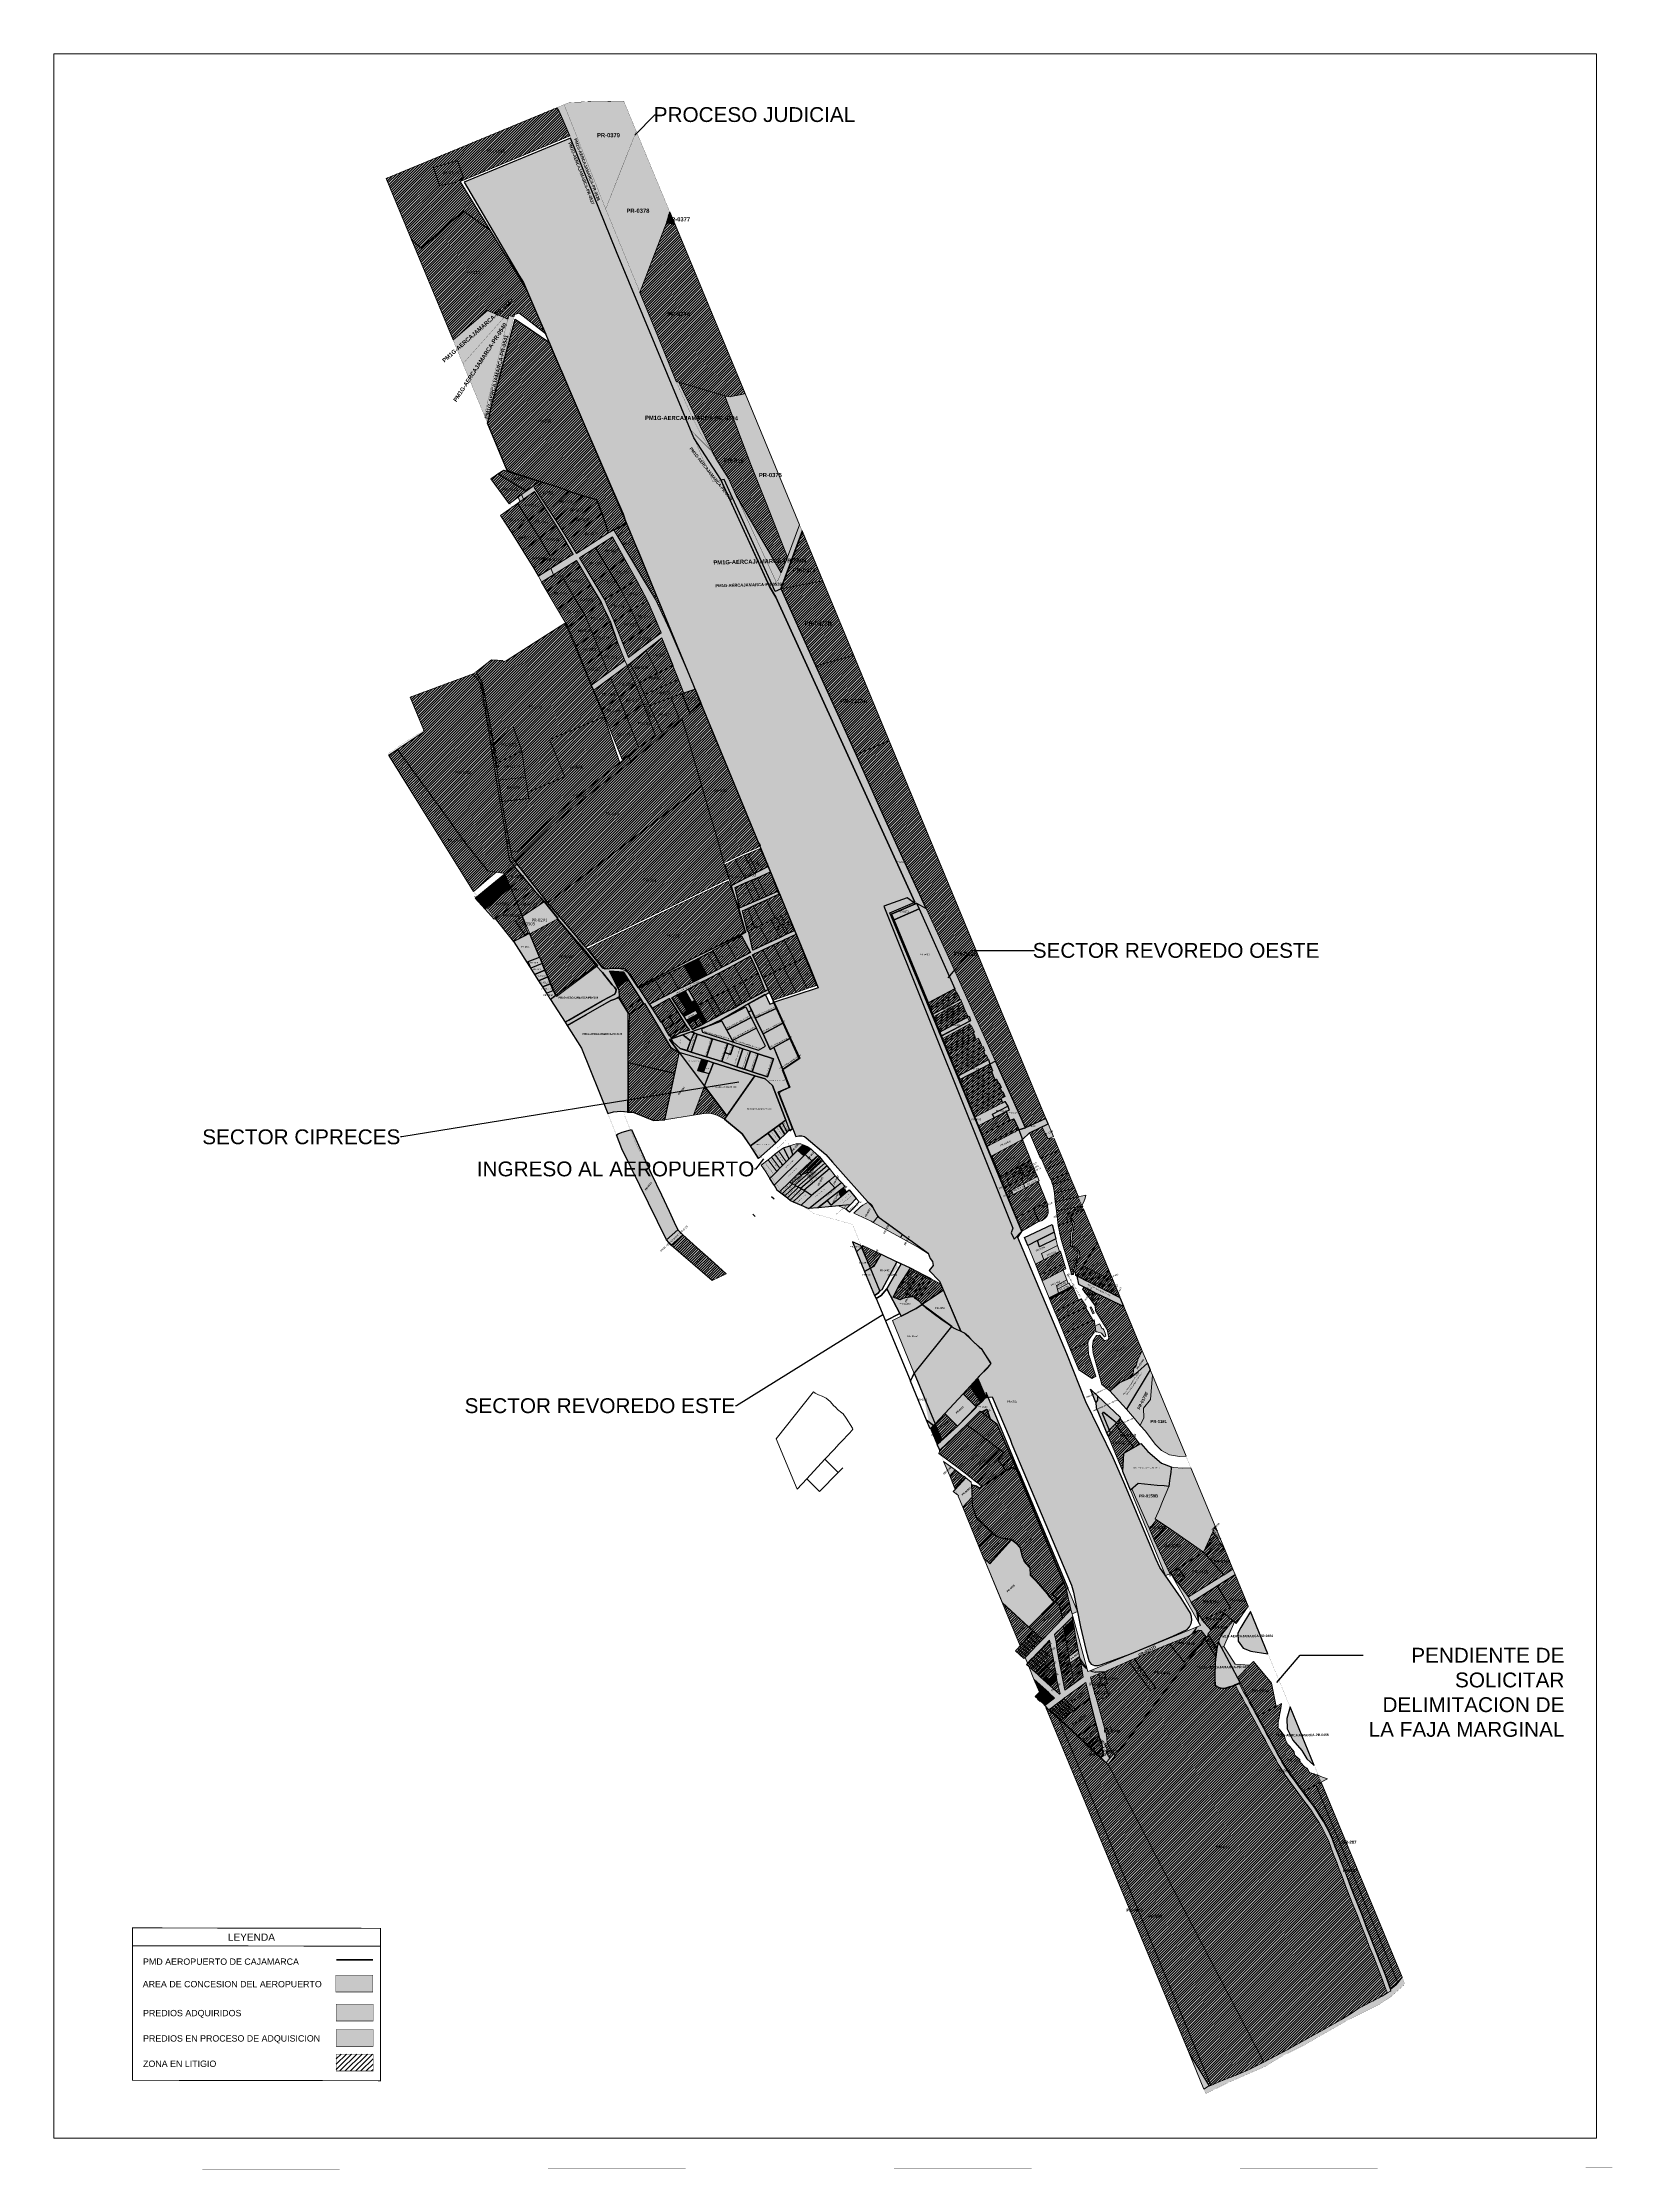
# Paper-space layout 'A1' of a CAD drawing. Header units: inches. Extents: x 30 to 559, y 89 to 806.
# The model-space entities are those that its viewports show. They can reach past a viewport. Long polylines and large blocks are cut down to what shows.
import ezdxf
from ezdxf import colors
from ezdxf.entities.mleader import LeaderData, LeaderLine
from ezdxf.enums import TextEntityAlignment as Align
from ezdxf.math import Vec2, Vec3

# ---------------------------------------------------------------- set-up
doc = ezdxf.new("R2010")
doc.units = ezdxf.units.IN
doc.header["$MEASUREMENT"] = 0
doc.linetypes.add('DASHDOT', pattern=[1, 0.5, -0.25, 0, -0.25])
doc.layers.add('ADQUIRIDOS', color=7, linetype='Continuous', lineweight=9, true_color=0xc5c0fa)
for name, color, linetype in [('LEYENDA VF', 7, 'Continuous'), ('MEMBRETE', 7, 'Continuous'), ('POR ADQUIRIR', 7, 'Continuous')]:
    doc.layers.add(name, color=color, linetype=linetype)
doc.styles.add('ARIAL', font='arial.ttf', dxfattribs={"height": 0.7})
doc.styles.add('Legend', font='calibri.ttf')
doc.styles.get("Standard").update_dxf_attribs({"font": 'arial.ttf'})
doc.styles.add('VERTICES', font='sanssb__.ttf')
pattern_1 = [(45, (0, 0), (-2.2097086912, 2.2097086912), [])]
pattern_2 = [(45, (232.6674, 110.195), (-2.2097086912, 2.2097086912), [])]
pattern_3 = [(45, (114.0517, 86.6704), (-2.2097086912, 2.2097086912), [])]

msp = doc.modelspace()

# ---------------------------------------------------------------- hatches: boundary and pattern name
h = msp.add_hatch()
h.set_pattern_fill('ANSI31', color=4, scale=25)
h.set_pattern_definition(pattern_1)
h.paths.add_polyline_path([(776854.5, 9211354.6), (776861.4, 9211357.3), (776852.6, 9211378.1), (776849.7, 9211384.9), (776843.5, 9211399.6), (776843.1, 9211400.5), (776839.5, 9211405.1), (776551.7, 9211285.8), (776594, 9211183.9), (776597.6, 9211180.2), (776604.4, 9211173.7), (776611, 9211168.4), (776615.8, 9211173.6), (776652.8, 9211206.8), (776682.2, 9211231.4), (776710.5, 9211210.4), (776727.1, 9211198.6), (776676.9, 9211280.6)])
h.paths.add_polyline_path([(776682.2, 9211287.4), (776675.3, 9211282.1), (776670.6, 9211279.7), (776655.3, 9211276.2), (776641.7, 9211273.8), (776631.5, 9211304.2), (776672.4, 9211315.9), (776676.2, 9211304.5)], flags=0)
h.paths.add_polyline_path([(776682.2, 9211287.4), (776676.2, 9211304.5), (776672.4, 9211315.9), (776631.5, 9211304.2), (776641.7, 9211273.8), (776655.3, 9211276.2), (776670.6, 9211279.7), (776675.3, 9211282.1)], flags=16)
h.paths.add_polyline_path([(776720.3, 9211327.8), (776753.9, 9211327.8), (776753.9, 9211335.5), (776720.3, 9211335.5)], flags=24)
h.paths.add_polyline_path([(776645.9, 9211291.4), (776679.4, 9211291.4), (776679.4, 9211299.1), (776645.9, 9211299.1)], flags=8)
h = msp.add_hatch()
h.set_pattern_fill('ANSI31', color=4, scale=25)
h.set_pattern_definition(pattern_1)
h.paths.add_polyline_path([(778004.4, 9208879.3), (777982.5, 9208932.2), (777952.2, 9208913.1), (777974.6, 9208876.3), (777959.8, 9208870), (777964.1, 9208866.5), (777964.1, 9208866.5), (777964.2, 9208866.6), (777979, 9208854.4), (777979, 9208854.5), (777981.3, 9208852.4), (777981.3, 9208852.3), (777984.1, 9208849.8)])
h.paths.add_polyline_path([(777964.1, 9208866.5), (777959.8, 9208870), (777927, 9208856.1), (777926.2, 9208855.8), (777941.9, 9208838.5)])
h.paths.add_polyline_path([(777971.6, 9208885.4), (778001.3, 9208885.4), (778001.3, 9208893.1), (777971.6, 9208893.1)], flags=24)
h.paths.add_polyline_path([(777944.9, 9208839.3), (777970.8, 9208839.3), (777970.8, 9208847.1), (777944.9, 9208847.1)], flags=9)
h.paths.add_polyline_path([(777931.9, 9208853.2), (777961.5, 9208853.2), (777961.5, 9208861), (777931.9, 9208861)], flags=24)
h.paths.add_polyline_path([(777507.4, 9209973.1), (777548.9, 9209973.2), (777548.9, 9209984), (777507.4, 9209984)], flags=9)
h.paths.add_polyline_path([(777603.5, 9209581.9), (777620, 9209589.3), (777618.2, 9209593.5), (777601.7, 9209586.1)], flags=9)
h.paths.add_polyline_path([(776720.3, 9211327.8), (776753.9, 9211327.8), (776753.9, 9211335.5), (776720.3, 9211335.5)], flags=9)
h.paths.add_polyline_path([(776806.3, 9210873.3), (776831.6, 9210873.3), (776831.6, 9210881), (776806.3, 9210881)], flags=9)
h.paths.add_polyline_path([(776860, 9210723.2), (776885.3, 9210723.2), (776885.3, 9210730.9), (776860, 9210730.9)], flags=9)
h.paths.add_polyline_path([(777532.3, 9209784.5), (777548.8, 9209791.9), (777546.9, 9209796.1), (777530.4, 9209788.7)], flags=9)
h.paths.add_polyline_path([(776974.5, 9210542.7), (776999.8, 9210542.7), (776999.8, 9210550.4), (776974.5, 9210550.4)], flags=9)
h.paths.add_polyline_path([(776745.9, 9210757.6), (776775.2, 9210757.6), (776775.2, 9210765.3), (776745.9, 9210765.3)], flags=9)
h.paths.add_polyline_path([(776930.2, 9210561.2), (776955.5, 9210561.2), (776955.5, 9210568.9), (776930.2, 9210568.9)], flags=9)
h.paths.add_polyline_path([(776892.4, 9210633.2), (776917.7, 9210633.2), (776917.7, 9210640.9), (776892.4, 9210640.9)], flags=9)
h.paths.add_polyline_path([(776877.2, 9210571.4), (776902.5, 9210571.4), (776902.5, 9210579), (776877.2, 9210579)], flags=9)
h.paths.add_polyline_path([(776645.9, 9211291.4), (776679.4, 9211291.4), (776679.4, 9211299.1), (776645.9, 9211299.1)], flags=9)
h.paths.add_polyline_path([(776796.3, 9210641.5), (776821.6, 9210641.5), (776821.6, 9210649.2), (776796.3, 9210649.2)], flags=9)
h.paths.add_polyline_path([(776686.6, 9211123.6), (776711.9, 9211123.6), (776711.9, 9211131.2), (776686.6, 9211131.2)], flags=9)
h.paths.add_polyline_path([(776842.1, 9210737), (776867.3, 9210737), (776867.3, 9210744.7), (776842.1, 9210744.7)], flags=9)
h.paths.add_polyline_path([(776956.8, 9210581.6), (776982.1, 9210581.6), (776982.1, 9210589.3), (776956.8, 9210589.3)], flags=9)
h.paths.add_polyline_path([(776870.1, 9210706.5), (776895.4, 9210706.5), (776895.4, 9210714.2), (776870.1, 9210714.2)], flags=9)
h.paths.add_polyline_path([(776828.6, 9210610.4), (776853.9, 9210610.4), (776853.9, 9210618.1), (776828.6, 9210618.1)], flags=9)
h.paths.add_polyline_path([(776820.7, 9210639.7), (776846, 9210639.7), (776846, 9210647.4), (776820.7, 9210647.4)], flags=9)
h.paths.add_polyline_path([(777055.4, 9210404.5), (777080.7, 9210404.5), (777080.7, 9210412.2), (777055.4, 9210412.2)], flags=9)
h.paths.add_polyline_path([(776918.3, 9210601.6), (776943.5, 9210601.6), (776943.5, 9210609.3), (776918.3, 9210609.3)], flags=9)
h.paths.add_polyline_path([(776970.2, 9210457.8), (776995.5, 9210457.8), (776995.5, 9210465.5), (776970.2, 9210465.5)], flags=9)
h.paths.add_polyline_path([(776757.5, 9210705.9), (776786.8, 9210705.9), (776786.8, 9210713.6), (776757.5, 9210713.6)], flags=9)
h.paths.add_polyline_path([(776948, 9210665.8), (776973.3, 9210665.8), (776973.3, 9210673.5), (776948, 9210673.5)], flags=9)
h.paths.add_polyline_path([(776904.4, 9210507.7), (776929.7, 9210507.7), (776929.7, 9210515.3), (776904.4, 9210515.3)], flags=9)
h.paths.add_polyline_path([(776885.4, 9210683), (776910.7, 9210683), (776910.7, 9210690.7), (776885.4, 9210690.7)], flags=9)
h.paths.add_polyline_path([(776950.6, 9210529.6), (776975.9, 9210529.6), (776975.9, 9210537.3), (776950.6, 9210537.3)], flags=9)
h.paths.add_polyline_path([(777151.5, 9210107.7), (777176.8, 9210107.7), (777176.8, 9210115.4), (777151.5, 9210115.4)], flags=9)
h.paths.add_polyline_path([(776938.3, 9210617.8), (776963.6, 9210617.8), (776963.6, 9210625.5), (776938.3, 9210625.5)], flags=9)
h.paths.add_polyline_path([(776860.2, 9210603.4), (776885.5, 9210603.4), (776885.5, 9210611.1), (776860.2, 9210611.1)], flags=9)
h.paths.add_polyline_path([(776919.4, 9210654.4), (776944.7, 9210654.4), (776944.7, 9210662.1), (776919.4, 9210662.1)], flags=9)
h.paths.add_polyline_path([(776784.8, 9210731.1), (776810.1, 9210731.1), (776810.1, 9210738.8), (776784.8, 9210738.8)], flags=9)
h.paths.add_polyline_path([(776855.2, 9210551.4), (776880.5, 9210551.4), (776880.5, 9210559), (776855.2, 9210559)], flags=9)
h.paths.add_polyline_path([(776819.8, 9210673.1), (776845.1, 9210673.1), (776845.1, 9210680.8), (776819.8, 9210680.8)], flags=9)
h.paths.add_polyline_path([(776922.2, 9210384.4), (776947.5, 9210384.4), (776947.5, 9210392.1), (776922.2, 9210392.1)], flags=9)
h.paths.add_polyline_path([(776888.9, 9210454.7), (776914.2, 9210454.7), (776914.2, 9210462.4), (776888.9, 9210462.4)], flags=9)
h.paths.add_polyline_path([(776983.5, 9210400.8), (776994.8, 9210373.2), (777001.9, 9210376.1), (776990.6, 9210403.7)], flags=9)
h.paths.add_polyline_path([(776761.6, 9210775.5), (776790.9, 9210775.5), (776790.9, 9210783.2), (776761.6, 9210783.2)], flags=9)
h.paths.add_polyline_path([(777007.4, 9210414.8), (777032.7, 9210414.8), (777032.7, 9210422.5), (777007.4, 9210422.5)], flags=9)
h.paths.add_polyline_path([(776918.6, 9210474.9), (776943.9, 9210474.9), (776943.9, 9210482.6), (776918.6, 9210482.6)], flags=9)
h.paths.add_polyline_path([(777000.6, 9210478.3), (777025.9, 9210478.3), (777025.9, 9210486), (777000.6, 9210486)], flags=9)
h.paths.add_polyline_path([(776939.5, 9210343.9), (776964.8, 9210343.9), (776964.8, 9210351.5), (776939.5, 9210351.5)], flags=9)
h.paths.add_polyline_path([(776974.9, 9210505.7), (777000.2, 9210505.7), (777000.2, 9210513.4), (776974.9, 9210513.4)], flags=9)
h.paths.add_polyline_path([(777156.4, 9210129.4), (777181.7, 9210129.4), (777181.7, 9210137.1), (777156.4, 9210137.1)], flags=9)
h.paths.add_polyline_path([(776772.8, 9210676), (776802.1, 9210676), (776802.1, 9210683.7), (776772.8, 9210683.7)], flags=9)
h.paths.add_polyline_path([(776832.9, 9210582.2), (776858.2, 9210582.2), (776858.2, 9210589.9), (776832.9, 9210589.9)], flags=9)
h.paths.add_polyline_path([(776754, 9210255.3), (776779.3, 9210255.3), (776779.3, 9210263), (776754, 9210263)], flags=9)
h.paths.add_polyline_path([(776732.5, 9210088.9), (776761.8, 9210088.9), (776761.8, 9210096.6), (776732.5, 9210096.6)], flags=9)
h.paths.add_polyline_path([(776974.7, 9210363.1), (777000, 9210363.1), (777000, 9210370.8), (776974.7, 9210370.8)], flags=9)
h.paths.add_polyline_path([(776810.6, 9210751.8), (776835.9, 9210751.8), (776835.9, 9210759.5), (776810.6, 9210759.5)], flags=9)
h.paths.add_polyline_path([(776865.9, 9210241.2), (776891.2, 9210241.2), (776891.2, 9210248.9), (776865.9, 9210248.9)], flags=9)
h.paths.add_polyline_path([(777174.3, 9210005.4), (777184.4, 9210005.4), (777184.4, 9210008.4), (777174.3, 9210008.4)], flags=9)
h.paths.add_polyline_path([(776914, 9210412.1), (776939.3, 9210412.1), (776939.3, 9210419.8), (776914, 9210419.8)], flags=9)
h.paths.add_polyline_path([(776735.7, 9210059), (776765, 9210059), (776765, 9210066.7), (776735.7, 9210066.7)], flags=9)
h.paths.add_polyline_path([(777150.8, 9210078.8), (777160.9, 9210078.8), (777160.9, 9210081.8), (777150.8, 9210081.8)], flags=9)
h.paths.add_polyline_path([(777127.8, 9210104.5), (777153.1, 9210104.5), (777153.1, 9210112.2), (777127.8, 9210112.2)], flags=9)
h.paths.add_polyline_path([(776954.6, 9210402.5), (776979.8, 9210402.5), (776979.8, 9210410.2), (776954.6, 9210410.2)], flags=9)
h.paths.add_polyline_path([(776920.3, 9210210.7), (776945.6, 9210210.7), (776945.6, 9210218.4), (776920.3, 9210218.4)], flags=9)
h.paths.add_polyline_path([(776996.4, 9210439.5), (777021.7, 9210439.5), (777021.7, 9210447.2), (776996.4, 9210447.2)], flags=9)
h.paths.add_polyline_path([(776747.7, 9210039.2), (776777, 9210039.2), (776777, 9210046.9), (776747.7, 9210046.9)], flags=9)
h.paths.add_polyline_path([(776895.6, 9210540.1), (776920.9, 9210540.1), (776920.9, 9210547.8), (776895.6, 9210547.8)], flags=9)
h.paths.add_polyline_path([(776802, 9210702.3), (776827.3, 9210702.3), (776827.3, 9210710), (776802, 9210710)], flags=9)
h.paths.add_polyline_path([(777173.4, 9210124.1), (777198.7, 9210124.1), (777198.7, 9210131.8), (777173.4, 9210131.8)], flags=9)
h.paths.add_polyline_path([(776943.5, 9210429.2), (776968.8, 9210429.2), (776968.8, 9210436.9), (776943.5, 9210436.9)], flags=9)
h.paths.add_polyline_path([(777206.7, 9210056.7), (777216.9, 9210056.7), (777216.9, 9210059.7), (777206.7, 9210059.7)], flags=9)
h.paths.add_polyline_path([(777174.4, 9210087), (777184.6, 9210087), (777184.6, 9210090.1), (777174.4, 9210090.1)], flags=9)
h.paths.add_polyline_path([(776983.9, 9210099.2), (777009.2, 9210099.2), (777009.2, 9210106.8), (776983.9, 9210106.8)], flags=9)
h.paths.add_polyline_path([(776778.6, 9210058.6), (776807.9, 9210058.6), (776807.9, 9210066.2), (776778.6, 9210066.2)], flags=9)
h.paths.add_polyline_path([(776756.6, 9210105.3), (776785.9, 9210105.3), (776785.9, 9210113), (776756.6, 9210113)], flags=9)
h.paths.add_polyline_path([(777136.7, 9209987.9), (777146.8, 9209987.9), (777146.8, 9209990.9), (777136.7, 9209990.9)], flags=9)
h.paths.add_polyline_path([(776666.7, 9210280.7), (776696, 9210280.7), (776696, 9210288.4), (776666.7, 9210288.4)], flags=9)
h.paths.add_polyline_path([(777009.3, 9210377.9), (777034.6, 9210377.9), (777034.6, 9210385.6), (777009.3, 9210385.6)], flags=9)
h.paths.add_polyline_path([(777203.6, 9210029), (777213.8, 9210029), (777213.8, 9210032.1), (777203.6, 9210032.1)], flags=9)
h.paths.add_polyline_path([(777019.1, 9209928.4), (777029.2, 9209928.4), (777029.2, 9209931.5), (777019.1, 9209931.5)], flags=9)
h.paths.add_polyline_path([(776882.3, 9210487.7), (776907.6, 9210487.7), (776907.6, 9210495.4), (776882.3, 9210495.4)], flags=9)
h.paths.add_polyline_path([(776873.5, 9210520.1), (776898.8, 9210520.1), (776898.8, 9210527.8), (776873.5, 9210527.8)], flags=9)
h.paths.add_polyline_path([(777185.7, 9210049), (777195.8, 9210049), (777195.8, 9210052.1), (777185.7, 9210052.1)], flags=9)
h.paths.add_polyline_path([(776791, 9210390.8), (776816.3, 9210390.8), (776816.3, 9210398.4), (776791, 9210398.4)], flags=9)
h.paths.add_polyline_path([(776994.6, 9209916.3), (777004.8, 9209916.3), (777004.8, 9209919.4), (776994.6, 9209919.4)], flags=9)
h.paths.add_polyline_path([(777217.9, 9209925.9), (777226.8, 9209930.7), (777225.4, 9209933.4), (777216.4, 9209928.6)], flags=9)
h.paths.add_polyline_path([(776749.5, 9210290.5), (776778.8, 9210290.5), (776778.8, 9210298.1), (776749.5, 9210298.1)], flags=9)
h.paths.add_polyline_path([(777215.2, 9210024.1), (777225.3, 9210024.1), (777225.3, 9210027.1), (777215.2, 9210027.1)], flags=9)
h.paths.add_polyline_path([(776966.3, 9209886.6), (776976.6, 9209892.1), (776975.2, 9209894.9), (776964.8, 9209889.3)], flags=9)
h.paths.add_polyline_path([(776859.9, 9210289.3), (776885.2, 9210289.3), (776885.2, 9210297), (776859.9, 9210297)], flags=9)
h.paths.add_polyline_path([(776654.5, 9210165.7), (776688.4, 9210165.7), (776688.4, 9210173.4), (776654.5, 9210173.4)], flags=9)
h.paths.add_polyline_path([(777023.4, 9210005), (777048.7, 9210005), (777048.7, 9210012.7), (777023.4, 9210012.7)], flags=9)
h.paths.add_polyline_path([(777159.6, 9210021), (777171.5, 9210021), (777171.5, 9210024.1), (777159.6, 9210024.1)], flags=9)
h.paths.add_polyline_path([(777105, 9209921.3), (777113.9, 9209926.1), (777112.5, 9209928.8), (777103.6, 9209924)], flags=9)
h.paths.add_polyline_path([(777099.9, 9209966.2), (777110, 9209966.2), (777110, 9209969.2), (777099.9, 9209969.2)], flags=9)
h.paths.add_polyline_path([(776744.2, 9210327.1), (776773.5, 9210327.1), (776773.5, 9210334.8), (776744.2, 9210334.8)], flags=9)
h.paths.add_polyline_path([(777203.2, 9209964), (777212.1, 9209968.8), (777210.7, 9209971.5), (777201.7, 9209966.7)], flags=9)
h.paths.add_polyline_path([(777211.9, 9210013.7), (777222.1, 9210013.7), (777222.1, 9210016.7), (777211.9, 9210016.7)], flags=9)
h.paths.add_polyline_path([(777168.9, 9210037.7), (777179, 9210037.7), (777179, 9210040.8), (777168.9, 9210040.8)], flags=9)
h.paths.add_polyline_path([(777101.8, 9209884.3), (777112.1, 9209889.8), (777110.6, 9209892.6), (777100.3, 9209887)], flags=9)
h.paths.add_polyline_path([(777221.7, 9210035.6), (777231.8, 9210035.6), (777231.8, 9210038.7), (777221.7, 9210038.7)], flags=9)
h.paths.add_polyline_path([(776774.9, 9210025.4), (776804.2, 9210025.4), (776804.2, 9210033.1), (776774.9, 9210033.1)], flags=9)
h.paths.add_polyline_path([(777133.3, 9209910.8), (777145.2, 9209917.2), (777143.7, 9209919.9), (777131.8, 9209913.5)], flags=9)
h.paths.add_polyline_path([(777112.1, 9209972.1), (777122.2, 9209972.1), (777122.2, 9209975.2), (777112.1, 9209975.2)], flags=9)
h.paths.add_polyline_path([(777156.6, 9210036.2), (777168.6, 9210036.2), (777168.6, 9210039.3), (777156.6, 9210039.3)], flags=9)
h.paths.add_polyline_path([(777192.4, 9210013.8), (777204.4, 9210013.8), (777204.4, 9210016.9), (777192.4, 9210016.9)], flags=9)
h.paths.add_polyline_path([(777046, 9209849.4), (777057.7, 9209849.4), (777057.7, 9209852.5), (777046, 9209852.5)], flags=9)
h.paths.add_polyline_path([(777217.7, 9209971.8), (777226.6, 9209976.6), (777225.1, 9209979.3), (777216.2, 9209974.5)], flags=9)
h.paths.add_polyline_path([(777189.2, 9210094.1), (777199.3, 9210094.1), (777199.3, 9210097.1), (777189.2, 9210097.1)], flags=9)
h.paths.add_polyline_path([(776795.8, 9210031.9), (776825.1, 9210031.9), (776825.1, 9210039.5), (776795.8, 9210039.5)], flags=9)
h.paths.add_polyline_path([(777226.7, 9210019.7), (777236.8, 9210019.7), (777236.8, 9210022.8), (777226.7, 9210022.8)], flags=9)
h.paths.add_polyline_path([(777716.6, 9209296.6), (777733.1, 9209304), (777731.2, 9209308.2), (777714.7, 9209300.8)], flags=9)
h.paths.add_polyline_path([(777266.8, 9209610.2), (777277.8, 9209624.2), (777274.2, 9209627.1), (777263.1, 9209613.1)], flags=9)
h.paths.add_polyline_path([(776841.5, 9209970.1), (776870.7, 9209970.1), (776870.7, 9209977.8), (776841.5, 9209977.8)], flags=9)
h.paths.add_polyline_path([(777150.9, 9209905.5), (777161.2, 9209911.1), (777159.7, 9209913.8), (777149.4, 9209908.2)], flags=9)
h.paths.add_polyline_path([(777055.4, 9209894.9), (777068.9, 9209894.9), (777068.9, 9209897.9), (777055.4, 9209897.9)], flags=9)
h.paths.add_polyline_path([(777102.9, 9210249.9), (777128.2, 9210249.9), (777128.2, 9210257.6), (777102.9, 9210257.6)], flags=9)
h.paths.add_polyline_path([(777039, 9209894.4), (777052.4, 9209894.4), (777052.4, 9209897.5), (777039, 9209897.5)], flags=9)
h.paths.add_polyline_path([(777713.1, 9209329.2), (777729.7, 9209336.6), (777727.8, 9209340.8), (777711.3, 9209333.4)], flags=9)
h.paths.add_polyline_path([(777163, 9210084.1), (777174.9, 9210084.1), (777174.9, 9210087.2), (777163, 9210087.2)], flags=9)
h.paths.add_polyline_path([(777166.4, 9209924.5), (777175.3, 9209929.3), (777173.8, 9209932), (777164.9, 9209927.2)], flags=9)
h.paths.add_polyline_path([(777076.6, 9209454.1), (777087.6, 9209468), (777084, 9209470.9), (777072.9, 9209457)], flags=9)
h.paths.add_polyline_path([(777042.9, 9209939.8), (777053, 9209939.8), (777053, 9209942.9), (777042.9, 9209942.9)], flags=9)
h.paths.add_polyline_path([(777066.5, 9209865.8), (777076.8, 9209871.4), (777075.3, 9209874.1), (777065, 9209868.5)], flags=9)
h.paths.add_polyline_path([(777035.1, 9209869.2), (777046.8, 9209869.2), (777046.8, 9209872.2), (777035.1, 9209872.2)], flags=9)
h.paths.add_polyline_path([(777211.9, 9210033.6), (777222, 9210033.6), (777222, 9210036.7), (777211.9, 9210036.7)], flags=9)
h.paths.add_polyline_path([(777656.9, 9209549.3), (777676, 9209557.8), (777674.1, 9209562), (777655, 9209553.5)], flags=9)
h.paths.add_polyline_path([(777256.2, 9209940.1), (777265.1, 9209944.9), (777263.7, 9209947.6), (777254.8, 9209942.9)], flags=9)
h.paths.add_polyline_path([(776763.3, 9210083.3), (776792.5, 9210083.3), (776792.5, 9210091), (776763.3, 9210091)], flags=9)
h.paths.add_polyline_path([(777077.4, 9209907.8), (777086.3, 9209912.6), (777084.8, 9209915.3), (777075.9, 9209910.5)], flags=9)
h.paths.add_polyline_path([(777707.7, 9209350.9), (777724.2, 9209358.2), (777722.4, 9209362.4), (777705.9, 9209355.1)], flags=9)
h.paths.add_polyline_path([(777157.1, 9209947), (777166, 9209951.8), (777164.5, 9209954.5), (777155.6, 9209949.8)], flags=9)
h.paths.add_polyline_path([(777045.9, 9209739.3), (777057, 9209753.2), (777053.3, 9209756.1), (777042.3, 9209742.2)], flags=9)
h.paths.add_polyline_path([(776952.2, 9209907.6), (776962.5, 9209913.1), (776961.1, 9209915.8), (776950.8, 9209910.3)], flags=9)
h.paths.add_polyline_path([(777131.2, 9209933.6), (777140.1, 9209938.4), (777138.6, 9209941.1), (777129.7, 9209936.3)], flags=9)
h.paths.add_polyline_path([(777584.8, 9209580.3), (777601.3, 9209587.7), (777599.4, 9209591.9), (777582.9, 9209584.5)], flags=9)
h.paths.add_polyline_path([(776990.1, 9209578.3), (777001.1, 9209592.3), (776997.5, 9209595.1), (776986.4, 9209581.2)], flags=9)
h.paths.add_polyline_path([(777078.4, 9209879.2), (777085.3, 9209869.7), (777087.8, 9209871.5), (777080.9, 9209881)], flags=9)
h.paths.add_polyline_path([(777237.1, 9209590.9), (777250, 9209607.1), (777246.3, 9209610), (777233.4, 9209593.8)], flags=9)
h.paths.add_polyline_path([(777020.4, 9209860.6), (777032.2, 9209860.6), (777032.2, 9209863.7), (777020.4, 9209863.7)], flags=9)
h.paths.add_polyline_path([(777651.9, 9209536.7), (777668.4, 9209544), (777666.6, 9209548.2), (777650.1, 9209540.9)], flags=9)
h.paths.add_polyline_path([(777118.4, 9209894.3), (777128.8, 9209899.8), (777127.3, 9209902.6), (777117, 9209897)], flags=9)
h.paths.add_polyline_path([(777665.6, 9209467.6), (777682.1, 9209475), (777680.3, 9209479.2), (777663.8, 9209471.8)], flags=9)
h.paths.add_polyline_path([(777267.1, 9209597.3), (777278.2, 9209611.3), (777274.5, 9209614.2), (777263.5, 9209600.2)], flags=9)
h.paths.add_polyline_path([(777238, 9209644.2), (777249.1, 9209658.1), (777245.4, 9209661), (777234.4, 9209647.1)], flags=9)
h.paths.add_polyline_path([(776941.3, 9209935.3), (776951.6, 9209940.8), (776950.1, 9209943.6), (776939.8, 9209938)], flags=9)
h.paths.add_polyline_path([(777687.6, 9209390.8), (777704.1, 9209398.2), (777702.3, 9209402.4), (777685.8, 9209395)], flags=9)
h.paths.add_polyline_path([(777072.3, 9209860.6), (777082.6, 9209866.1), (777081.1, 9209868.8), (777070.8, 9209863.3)], flags=9)
h.paths.add_polyline_path([(777064.4, 9209853.5), (777074.7, 9209859.1), (777073.2, 9209861.8), (777062.9, 9209856.2)], flags=9)
h.paths.add_polyline_path([(777062.4, 9209951), (777074.4, 9209951), (777074.4, 9209954.1), (777062.4, 9209954.1)], flags=9)
h.paths.add_polyline_path([(777093.7, 9209710.8), (777104.8, 9209724.8), (777101.1, 9209727.7), (777090.1, 9209713.7)], flags=9)
h.paths.add_polyline_path([(777698.9, 9209373.1), (777715.4, 9209380.4), (777713.5, 9209384.6), (777697, 9209377.3)], flags=9)
h.paths.add_polyline_path([(777236.8, 9209933), (777245.7, 9209937.8), (777244.3, 9209940.5), (777235.4, 9209935.7)], flags=9)
h.paths.add_polyline_path([(777035.5, 9209853.9), (777047.2, 9209853.9), (777047.2, 9209856.9), (777035.5, 9209856.9)], flags=9)
h.paths.add_polyline_path([(777242.1, 9209588.2), (777255, 9209604.4), (777251.4, 9209607.3), (777238.5, 9209591)], flags=9)
h.paths.add_polyline_path([(777263.7, 9209600.4), (777274.8, 9209614.3), (777271.1, 9209617.2), (777260.1, 9209603.3)], flags=9)
h.paths.add_polyline_path([(777544.9, 9209759.9), (777561.5, 9209767.2), (777559.6, 9209771.4), (777543.1, 9209764.1)], flags=9)
h.paths.add_polyline_path([(777636.6, 9209612.1), (777653.1, 9209619.4), (777651.2, 9209623.6), (777634.7, 9209616.3)], flags=9)
h.paths.add_polyline_path([(777060.9, 9209878.4), (777071.2, 9209883.9), (777069.8, 9209886.7), (777059.5, 9209881.1)], flags=9)
h.paths.add_polyline_path([(777238.2, 9209982.4), (777247.1, 9209987.2), (777245.6, 9209989.9), (777236.7, 9209985.2)], flags=9)
h.paths.add_polyline_path([(777592.4, 9209567.6), (777609, 9209574.9), (777607.1, 9209579.1), (777590.6, 9209571.8)], flags=9)
h.paths.add_polyline_path([(777664.8, 9209450.6), (777681.3, 9209457.9), (777679.4, 9209462.1), (777662.9, 9209454.8)], flags=9)
h.paths.add_polyline_path([(777666.9, 9209435.9), (777683.4, 9209443.3), (777681.6, 9209447.5), (777665, 9209440.1)], flags=9)
h.paths.add_polyline_path([(777687, 9209409.4), (777703.5, 9209416.7), (777701.6, 9209420.9), (777685.1, 9209413.6)], flags=9)
h.paths.add_polyline_path([(777200.5, 9209917.9), (777209.4, 9209922.7), (777208, 9209925.4), (777199.1, 9209920.6)], flags=9)
h.paths.add_polyline_path([(777628.2, 9209595.3), (777647.3, 9209603.8), (777645.4, 9209608), (777626.3, 9209599.5)], flags=9)
h.paths.add_polyline_path([(777609.4, 9209576.4), (777628.5, 9209584.9), (777626.6, 9209589.1), (777607.6, 9209580.6)], flags=9)
h.paths.add_polyline_path([(777546.7, 9209752.3), (777563.2, 9209759.7), (777561.3, 9209763.9), (777544.8, 9209756.5)], flags=9)
h.paths.add_polyline_path([(777264.5, 9209630.7), (777275.5, 9209644.7), (777271.9, 9209647.6), (777260.8, 9209633.6)], flags=9)
h.paths.add_polyline_path([(777089, 9209877.9), (777099.3, 9209883.4), (777097.8, 9209886.2), (777087.5, 9209880.6)], flags=9)
h.paths.add_polyline_path([(777624.9, 9209525.1), (777641.4, 9209532.4), (777639.6, 9209536.6), (777623.1, 9209529.3)], flags=9)
h.paths.add_polyline_path([(777553.1, 9209737), (777569.7, 9209744.3), (777567.8, 9209748.5), (777551.3, 9209741.2)], flags=9)
h.paths.add_polyline_path([(777603.4, 9209592.8), (777622.5, 9209601.3), (777620.6, 9209605.5), (777601.6, 9209597)], flags=9)
h.paths.add_polyline_path([(777186.7, 9209955.3), (777195.6, 9209960.1), (777194.2, 9209962.8), (777185.3, 9209958)], flags=9)
h.paths.add_polyline_path([(777020.4, 9209879.9), (777032.2, 9209879.9), (777032.2, 9209883), (777020.4, 9209883)], flags=9)
h.paths.add_polyline_path([(776998.8, 9209734.4), (777009.9, 9209748.3), (777006.3, 9209751.2), (776995.2, 9209737.2)], flags=9)
h.paths.add_polyline_path([(777518.8, 9209813.2), (777535.3, 9209820.5), (777533.4, 9209824.7), (777516.9, 9209817.4)], flags=9)
h.paths.add_polyline_path([(777511.6, 9209826), (777530.9, 9209834.6), (777529, 9209838.9), (777509.7, 9209830.3)], flags=9)
h.paths.add_polyline_path([(777087.8, 9209958.7), (777097.9, 9209958.7), (777097.9, 9209961.7), (777087.8, 9209961.7)], flags=9)
h.paths.add_polyline_path([(777634.1, 9209617.3), (777650.7, 9209624.6), (777648.8, 9209628.8), (777632.3, 9209621.5)], flags=9)
h.paths.add_polyline_path([(777560.4, 9209714.6), (777577, 9209721.9), (777575.1, 9209726.1), (777558.6, 9209718.8)], flags=9)
h.paths.add_polyline_path([(777580.9, 9209663.4), (777597.4, 9209670.8), (777595.5, 9209675), (777579, 9209667.6)], flags=9)
h.paths.add_polyline_path([(776988.7, 9209816.5), (776999.7, 9209830.5), (776996.1, 9209833.4), (776985, 9209819.4)], flags=9)
h.paths.add_polyline_path([(777515.7, 9209818.7), (777534.7, 9209827.2), (777532.9, 9209831.4), (777513.8, 9209822.9)], flags=9)
h.paths.add_polyline_path([(777682, 9209415.2), (777698.5, 9209422.6), (777696.7, 9209426.8), (777680.2, 9209419.4)], flags=9)
h.paths.add_polyline_path([(777511.3, 9209832.2), (777527.8, 9209839.5), (777525.9, 9209843.7), (777509.4, 9209836.4)], flags=9)
h.paths.add_polyline_path([(777600.9, 9209598), (777617.4, 9209605.3), (777615.5, 9209609.5), (777599, 9209602.2)], flags=9)
h.paths.add_polyline_path([(777604.8, 9209604.6), (777621.3, 9209611.9), (777619.5, 9209616.1), (777603, 9209608.8)], flags=9)
h.paths.add_polyline_path([(777491.4, 9209878.1), (777508, 9209885.4), (777506.1, 9209889.6), (777489.6, 9209882.3)], flags=9)
h.paths.add_polyline_path([(777570.4, 9209687.5), (777586.9, 9209694.8), (777585, 9209699), (777568.5, 9209691.7)], flags=9)
h.paths.add_polyline_path([(777622.9, 9209617.3), (777639.5, 9209624.6), (777637.6, 9209628.8), (777621.1, 9209621.5)], flags=9)
h.paths.add_polyline_path([(777281.8, 9209586), (777290, 9209601.8), (777285.9, 9209603.9), (777277.7, 9209588.1)], flags=9)
h.paths.add_polyline_path([(777489.9, 9209882), (777506.4, 9209889.3), (777504.5, 9209893.5), (777488, 9209886.2)], flags=9)
h.paths.add_polyline_path([(777557.1, 9209722.4), (777573.6, 9209729.7), (777571.8, 9209733.9), (777555.3, 9209726.6)], flags=9)
h.paths.add_polyline_path([(777623.4, 9209618.6), (777630.3, 9209601.9), (777634.5, 9209603.7), (777627.6, 9209620.4)], flags=9)
h.paths.add_polyline_path([(777585.5, 9209597.5), (777604.6, 9209605.9), (777602.7, 9209610.1), (777583.7, 9209601.7)], flags=9)
h.paths.add_polyline_path([(777672.3, 9209417.4), (777688.8, 9209424.7), (777687, 9209428.9), (777670.4, 9209421.6)], flags=9)
h.paths.add_polyline_path([(777489.2, 9209887.6), (777505.7, 9209895), (777503.9, 9209899.2), (777487.4, 9209891.8)], flags=9)
h.paths.add_polyline_path([(777614.9, 9209629.4), (777619.7, 9209609.1), (777624.2, 9209610.2), (777619.4, 9209630.5)], flags=9)
h.paths.add_polyline_path([(777322.2, 9209571.1), (777330.3, 9209586.9), (777326.2, 9209589), (777318.1, 9209573.2)], flags=9)
h.paths.add_polyline_path([(777308.2, 9209588.7), (777316.4, 9209604.5), (777312.3, 9209606.6), (777304.1, 9209590.8)], flags=9)
h.paths.add_polyline_path([(777632.4, 9209587), (777648.9, 9209594.4), (777647, 9209598.6), (777630.5, 9209591.2)], flags=9)
h.paths.add_polyline_path([(777554.5, 9209730.1), (777571, 9209737.4), (777569.1, 9209741.6), (777552.6, 9209734.3)], flags=9)
h.paths.add_polyline_path([(777540.8, 9209765.5), (777557.4, 9209772.9), (777555.5, 9209777.1), (777539, 9209769.7)], flags=9)
h.paths.add_polyline_path([(777647.1, 9209475.4), (777663.6, 9209482.7), (777661.7, 9209486.9), (777645.2, 9209479.6)], flags=9)
h.paths.add_polyline_path([(777681, 9209401.7), (777700.1, 9209410.1), (777698.2, 9209414.3), (777679.1, 9209405.9)], flags=9)
h.paths.add_polyline_path([(777528.4, 9209790.4), (777544.9, 9209797.7), (777543.1, 9209801.9), (777526.6, 9209794.6)], flags=9)
h.paths.add_polyline_path([(777481.6, 9209904.1), (777499.6, 9209904.1), (777499.6, 9209908.7), (777481.6, 9209908.7)], flags=9)
h.paths.add_polyline_path([(777508.2, 9209841.4), (777524.7, 9209848.8), (777522.9, 9209853), (777506.4, 9209845.6)], flags=9)
h.paths.add_polyline_path([(777640.3, 9209608), (777656.8, 9209615.3), (777654.9, 9209619.5), (777638.4, 9209612.2)], flags=9)
h.paths.add_polyline_path([(777262.6, 9209615.7), (777273.6, 9209629.7), (777270, 9209632.6), (777258.9, 9209618.6)], flags=9)
h.paths.add_polyline_path([(777577.6, 9209673.8), (777596.7, 9209682.3), (777594.8, 9209686.5), (777575.7, 9209678)], flags=9)
h.paths.add_polyline_path([(777586.7, 9209652.7), (777605.7, 9209661.2), (777603.9, 9209665.4), (777584.8, 9209656.9)], flags=9)
h.paths.add_polyline_path([(777061.3, 9209870), (777071.7, 9209875.5), (777070.2, 9209878.2), (777059.9, 9209872.7)], flags=9)
h.paths.add_polyline_path([(777547, 9209222.5), (777560.2, 9209234.4), (777557.1, 9209237.9), (777543.9, 9209226)], flags=9)
h.paths.add_polyline_path([(777526, 9209798.4), (777542.6, 9209805.7), (777540.7, 9209809.9), (777524.2, 9209802.6)], flags=9)
h.paths.add_polyline_path([(777498.4, 9209860.4), (777514.9, 9209867.7), (777513, 9209871.9), (777496.5, 9209864.6)], flags=9)
h.paths.add_polyline_path([(777624.4, 9209558.8), (777640.9, 9209566.2), (777639, 9209570.4), (777622.5, 9209563)], flags=9)
h.paths.add_polyline_path([(777536.5, 9209772), (777553, 9209779.3), (777551.1, 9209783.5), (777534.6, 9209776.2)], flags=9)
h.paths.add_polyline_path([(777427.4, 9209486), (777435.6, 9209501.8), (777431.4, 9209503.9), (777423.3, 9209488.1)], flags=9)
h.paths.add_polyline_path([(777596.7, 9209627.7), (777613.2, 9209635), (777611.3, 9209639.2), (777594.8, 9209631.9)], flags=9)
h.paths.add_polyline_path([(777446.7, 9209405.9), (777454.8, 9209421.8), (777450.7, 9209423.9), (777442.5, 9209408.1)], flags=9)
h.paths.add_polyline_path([(777549.7, 9209742.5), (777566.2, 9209749.9), (777564.3, 9209754.1), (777547.8, 9209746.7)], flags=9)
h.paths.add_polyline_path([(777432.5, 9209418.9), (777440.7, 9209434.7), (777436.5, 9209436.8), (777428.4, 9209421)], flags=9)
h.paths.add_polyline_path([(777597.9, 9209108.6), (777611.2, 9209120.5), (777608.1, 9209123.9), (777594.8, 9209112)], flags=9)
h.paths.add_polyline_path([(777513.9, 9209821.2), (777533, 9209829.7), (777531.1, 9209833.9), (777512.1, 9209825.4)], flags=9)
h.paths.add_polyline_path([(777509.4, 9209837.7), (777525.9, 9209845.1), (777524.1, 9209849.3), (777507.5, 9209842)], flags=9)
h.paths.add_polyline_path([(777438.7, 9209409), (777446.9, 9209424.8), (777442.8, 9209427), (777434.6, 9209411.2)], flags=9)
h.paths.add_polyline_path([(777509.7, 9209860.2), (777526.2, 9209867.5), (777524.3, 9209871.7), (777507.8, 9209864.4)], flags=9)
h.paths.add_polyline_path([(777392.5, 9209505.3), (777400.7, 9209521.1), (777396.6, 9209523.2), (777388.4, 9209507.4)], flags=9)
h.paths.add_polyline_path([(777428.2, 9209404.6), (777436.3, 9209420.4), (777432.2, 9209422.5), (777424.1, 9209406.7)], flags=9)
h.paths.add_polyline_path([(777532.3, 9209225.3), (777545.5, 9209237.2), (777542.4, 9209240.7), (777529.2, 9209228.8)], flags=9)
h.paths.add_polyline_path([(777495.3, 9209870.4), (777511.8, 9209877.8), (777510, 9209882), (777493.5, 9209874.6)], flags=9)
h.paths.add_polyline_path([(777558.3, 9209196.9), (777571.6, 9209208.8), (777568.4, 9209212.2), (777555.2, 9209200.3)], flags=9)
h.paths.add_polyline_path([(777564.6, 9209163.5), (777577.9, 9209175.4), (777574.7, 9209178.8), (777561.5, 9209166.9)], flags=9)
h.paths.add_polyline_path([(777521.8, 9209138.9), (777535, 9209150.8), (777531.9, 9209154.3), (777518.7, 9209142.4)], flags=9)
h.paths.add_polyline_path([(777492.4, 9209874.1), (777509, 9209881.5), (777507.1, 9209885.7), (777490.6, 9209878.3)], flags=9)
h.paths.add_polyline_path([(777483.1, 9209898.3), (777501.2, 9209898.3), (777501.2, 9209902.9), (777483.1, 9209902.9)], flags=9)
h.paths.add_polyline_path([(777416.2, 9209396), (777424.4, 9209411.8), (777420.2, 9209413.9), (777412.1, 9209398.1)], flags=9)
h.paths.add_polyline_path([(777521.8, 9209806.2), (777538.3, 9209813.5), (777536.5, 9209817.7), (777520, 9209810.4)], flags=9)
h.paths.add_polyline_path([(777681.8, 9208897.4), (777695.1, 9208909.3), (777691.9, 9208912.8), (777678.7, 9208900.9)], flags=9)
h.paths.add_polyline_path([(777452.7, 9209402.5), (777460.8, 9209418.3), (777456.7, 9209420.5), (777448.5, 9209404.7)], flags=9)
h.paths.add_polyline_path([(777629.6, 9208982.5), (777641.2, 9208992.8), (777638, 9208996.3), (777626.5, 9208985.9)], flags=9)
h.paths.add_polyline_path([(777539.7, 9209241), (777555.2, 9209254.9), (777552, 9209258.4), (777536.5, 9209244.5)], flags=9)
h.paths.add_polyline_path([(777544, 9209001.8), (777557.3, 9209013.7), (777554.2, 9209017.1), (777540.9, 9209005.2)], flags=9)
h.paths.add_polyline_path([(777495.6, 9209866.8), (777512.1, 9209874.1), (777510.2, 9209878.3), (777493.7, 9209871)], flags=9)
h.paths.add_polyline_path([(777512.3, 9209079.5), (777527.8, 9209093.4), (777524.7, 9209096.9), (777509.2, 9209083)], flags=9)
h.paths.add_polyline_path([(777508.5, 9209087.9), (777521.8, 9209099.8), (777518.6, 9209103.3), (777505.4, 9209091.4)], flags=9)
h.paths.add_polyline_path([(777492.3, 9209099.4), (777505.5, 9209111.3), (777502.4, 9209114.8), (777489.2, 9209102.9)], flags=9)
h.paths.add_polyline_path([(777564.9, 9209090.1), (777578.1, 9209102), (777575, 9209105.4), (777561.8, 9209093.5)], flags=9)
h.paths.add_polyline_path([(777589, 9209122.1), (777604.4, 9209136), (777601.3, 9209139.4), (777585.9, 9209125.6)], flags=9)
h.paths.add_polyline_path([(777361.4, 9209533.5), (777369.6, 9209549.3), (777365.5, 9209551.4), (777357.3, 9209535.6)], flags=9)
h.paths.add_polyline_path([(777552.3, 9209114.1), (777565.5, 9209126), (777562.4, 9209129.5), (777549.2, 9209117.6)], flags=9)
h.paths.add_polyline_path([(777523.4, 9209064.2), (777538.9, 9209078), (777535.8, 9209081.5), (777520.3, 9209067.6)], flags=9)
h.paths.add_polyline_path([(777539.8, 9209122.9), (777553, 9209134.7), (777549.9, 9209138.2), (777536.7, 9209126.3)], flags=9)
h.paths.add_polyline_path([(777660.5, 9208851.7), (777673.7, 9208863.6), (777670.6, 9208867), (777657.4, 9208855.1)], flags=9)
h.paths.add_polyline_path([(777640, 9208832.2), (777652.8, 9208819.8), (777656, 9208823.1), (777643.2, 9208835.5)], flags=9)
h.paths.add_polyline_path([(777374.3, 9209463.8), (777382.5, 9209479.6), (777378.3, 9209481.8), (777370.2, 9209466)], flags=9)
h.paths.add_polyline_path([(777487, 9209178), (777500.2, 9209189.9), (777497.1, 9209193.4), (777483.9, 9209181.5)], flags=9)
h.paths.add_polyline_path([(777513.5, 9209202.3), (777526.7, 9209214.1), (777523.6, 9209217.6), (777510.4, 9209205.7)], flags=9)
h.paths.add_polyline_path([(777629.1, 9208819.5), (777641.9, 9208807.1), (777645.1, 9208810.4), (777632.4, 9208822.8)], flags=9)
h.paths.add_polyline_path([(777433.3, 9209427.7), (777441.4, 9209443.5), (777437.3, 9209445.6), (777429.2, 9209429.8)], flags=9)
h.paths.add_polyline_path([(777571.2, 9208970.9), (777586.6, 9208984.8), (777583.5, 9208988.2), (777568.1, 9208974.4)], flags=9)
h.paths.add_polyline_path([(777466, 9209402.1), (777481.4, 9209416), (777478.3, 9209419.5), (777462.8, 9209405.6)], flags=9)
h.paths.add_polyline_path([(777599.3, 9208901.3), (777612.5, 9208913.2), (777609.4, 9208916.7), (777596.2, 9208904.8)], flags=9)
h.paths.add_polyline_path([(777307.1, 9209557.6), (777315.5, 9209574), (777311.5, 9209576), (777303.1, 9209559.7)], flags=9)
h.paths.add_polyline_path([(777692.9, 9208862.5), (777706.1, 9208874.3), (777703, 9208877.8), (777689.7, 9208865.9)], flags=9)
h.paths.add_polyline_path([(777428.9, 9209389.8), (777437, 9209405.6), (777432.9, 9209407.7), (777424.8, 9209391.9)], flags=9)
h.paths.add_polyline_path([(777689.3, 9208872.7), (777702.6, 9208884.6), (777699.5, 9208888.1), (777686.2, 9208876.2)], flags=9)
h.paths.add_polyline_path([(777558.3, 9209104.8), (777571.6, 9209116.7), (777568.4, 9209120.2), (777555.2, 9209108.3)], flags=9)
h.paths.add_polyline_path([(777685.6, 9208883.4), (777701, 9208897.3), (777697.9, 9208900.7), (777682.5, 9208886.8)], flags=9)
h.paths.add_polyline_path([(777617, 9208830.2), (777630.2, 9208842.1), (777627.1, 9208845.6), (777613.9, 9208833.7)], flags=9)
h.paths.add_polyline_path([(777624, 9208815.9), (777636.7, 9208803.5), (777639.9, 9208806.8), (777627.2, 9208819.2)], flags=9)
h.paths.add_polyline_path([(777614.1, 9208802.5), (777626.8, 9208790.1), (777630.1, 9208793.4), (777617.3, 9208805.8)], flags=9)
h.paths.add_polyline_path([(777634.6, 9208828.6), (777647.3, 9208816.2), (777650.6, 9208819.5), (777637.8, 9208831.9)], flags=9)
h.paths.add_polyline_path([(777699.1, 9208831.2), (777712.4, 9208843.1), (777709.3, 9208846.5), (777696, 9208834.6)], flags=9)
h.paths.add_polyline_path([(777620.3, 9208812.5), (777635.2, 9208798), (777638.4, 9208801.4), (777623.5, 9208815.8)], flags=9)
h.paths.add_polyline_path([(777697.4, 9208838.3), (777710.6, 9208850.2), (777707.5, 9208853.7), (777694.3, 9208841.8)], flags=9)
h.paths.add_polyline_path([(777617, 9208807.3), (777629.8, 9208794.9), (777633, 9208798.2), (777620.3, 9208810.6)], flags=9)
h.paths.add_polyline_path([(777631.9, 9208824.8), (777644.6, 9208812.4), (777647.8, 9208815.7), (777635.1, 9208828.1)], flags=9)
h.paths.add_polyline_path([(777701.3, 9208810.2), (777714.6, 9208822.1), (777711.5, 9208825.5), (777698.2, 9208813.6)], flags=9)
h.paths.add_polyline_path([(777699.5, 9208822.5), (777712.7, 9208834.4), (777709.6, 9208837.8), (777696.4, 9208825.9)], flags=9)
h.paths.add_polyline_path([(777686.1, 9208789), (777699.4, 9208800.9), (777696.3, 9208804.3), (777683, 9208792.4)], flags=9)
h.paths.add_polyline_path([(777696.3, 9208842.6), (777709.5, 9208854.5), (777706.4, 9208858), (777693.2, 9208846.1)], flags=9)
h.paths.add_polyline_path([(777697.9, 9208834.3), (777711.1, 9208846.2), (777708, 9208849.7), (777694.8, 9208837.8)], flags=9)
h.paths.add_polyline_path([(777689.9, 9208778.7), (777703.2, 9208790.6), (777700.1, 9208794), (777686.8, 9208782.2)], flags=9)
h.paths.add_polyline_path([(777681.5, 9208823.2), (777694.7, 9208835.1), (777691.6, 9208838.5), (777678.4, 9208826.6)], flags=9)
h.paths.add_polyline_path([(777684, 9208814.6), (777697.3, 9208826.5), (777694.2, 9208829.9), (777680.9, 9208818)], flags=9)
h.paths.add_polyline_path([(777707.1, 9208787), (777720.3, 9208798.9), (777717.2, 9208802.3), (777704, 9208790.4)], flags=9)
h.paths.add_polyline_path([(777688.2, 9208784), (777701.5, 9208795.9), (777698.3, 9208799.3), (777685.1, 9208787.4)], flags=9)
h.paths.add_polyline_path([(777707.5, 9208775.1), (777720.7, 9208787), (777717.6, 9208790.4), (777704.4, 9208778.5)], flags=9)
h.paths.add_polyline_path([(777686, 9208801.4), (777699.2, 9208813.3), (777696.1, 9208816.8), (777682.9, 9208804.9)], flags=9)
h.paths.add_polyline_path([(777710.2, 9208763.5), (777723.4, 9208775.4), (777720.3, 9208778.9), (777707.1, 9208767)], flags=9)
h.paths.add_polyline_path([(777690.6, 9208772.4), (777703.8, 9208784.3), (777700.7, 9208787.8), (777687.4, 9208775.9)], flags=9)
h.paths.add_polyline_path([(777692, 9208766.2), (777705.2, 9208778.1), (777702.1, 9208781.5), (777688.9, 9208769.6)], flags=9)
h.paths.add_polyline_path([(777704.8, 9208799.2), (777718, 9208811.1), (777714.9, 9208814.6), (777701.7, 9208802.7)], flags=9)
h.paths.add_polyline_path([(777697.2, 9208740.7), (777710.4, 9208752.6), (777707.3, 9208756), (777694.1, 9208744.1)], flags=9)
h.paths.add_polyline_path([(777667.5, 9208796.3), (777680.7, 9208808.2), (777677.6, 9208811.6), (777664.3, 9208799.7)], flags=9)
h.paths.add_polyline_path([(777692.8, 9208760.9), (777706, 9208772.8), (777702.9, 9208776.3), (777689.7, 9208764.4)], flags=9)
h.paths.add_polyline_path([(777695, 9208752.6), (777708.2, 9208764.5), (777705.1, 9208768), (777691.9, 9208756.1)], flags=9)
h.paths.add_polyline_path([(777712, 9208751.9), (777725.2, 9208763.8), (777722.1, 9208767.2), (777708.8, 9208755.3)], flags=9)
h.paths.add_polyline_path([(777631.7, 9208781.6), (777644.5, 9208769.2), (777647.7, 9208772.5), (777635, 9208784.9)], flags=9)
h.paths.add_polyline_path([(777645.8, 9208794.5), (777658.5, 9208782.1), (777661.8, 9208785.4), (777649, 9208797.8)], flags=9)
h.paths.add_polyline_path([(777653.6, 9208803.2), (777666.4, 9208790.8), (777669.6, 9208794.1), (777656.8, 9208806.5)], flags=9)
h.paths.add_polyline_path([(777636.6, 9208786), (777649.3, 9208773.6), (777652.5, 9208776.9), (777639.8, 9208789.3)], flags=9)
h.paths.add_polyline_path([(777639.7, 9208789.9), (777652.4, 9208777.5), (777655.7, 9208780.8), (777642.9, 9208793.2)], flags=9)
h.paths.add_polyline_path([(777669.7, 9208772.5), (777682.9, 9208784.4), (777679.8, 9208787.8), (777666.6, 9208775.9)], flags=9)
h.paths.add_polyline_path([(777648.6, 9208798.8), (777661.3, 9208786.4), (777664.6, 9208789.7), (777651.8, 9208802.1)], flags=9)
h.paths.add_polyline_path([(777649.5, 9208765), (777662.8, 9208776.9), (777659.6, 9208780.3), (777646.4, 9208768.4)], flags=9)
h.paths.add_polyline_path([(777659.7, 9208756.6), (777672.9, 9208768.5), (777669.8, 9208772), (777656.6, 9208760.1)], flags=9)
h.paths.add_polyline_path([(777664, 9208779.5), (777677.2, 9208791.3), (777674.1, 9208794.8), (777660.9, 9208782.9)], flags=9)
h.paths.add_polyline_path([(777668.3, 9208758.1), (777681.5, 9208770), (777678.4, 9208773.4), (777665.2, 9208761.5)], flags=9)
h.paths.add_polyline_path([(777673.3, 9208750), (777686.5, 9208761.9), (777683.4, 9208765.4), (777670.2, 9208753.5)], flags=9)
h.paths.add_polyline_path([(777658.5, 9208716.7), (777671.7, 9208728.6), (777668.6, 9208732.1), (777655.4, 9208720.2)], flags=9)
h.paths.add_polyline_path([(777662.1, 9208804.2), (777675.3, 9208816.1), (777672.2, 9208819.6), (777659, 9208807.7)], flags=9)
h.paths.add_polyline_path([(777663.4, 9208712.7), (777676.6, 9208724.6), (777673.5, 9208728.1), (777660.3, 9208716.2)], flags=9)
h.paths.add_polyline_path([(777659.3, 9208756.3), (777672.1, 9208743.9), (777675.3, 9208747.2), (777662.5, 9208759.6)], flags=9)
h.paths.add_polyline_path([(777649.8, 9208723.8), (777663, 9208735.7), (777659.9, 9208739.1), (777646.6, 9208727.2)], flags=9)
h.paths.add_polyline_path([(777642.8, 9208750.6), (777655.6, 9208738.2), (777658.8, 9208741.5), (777646.1, 9208753.9)], flags=9)
h.paths.add_polyline_path([(777653.8, 9208761), (777667.1, 9208772.9), (777663.9, 9208776.4), (777650.7, 9208764.5)], flags=9)
h.paths.add_polyline_path([(777674.4, 9208733.9), (777689.8, 9208747.8), (777686.7, 9208751.3), (777671.2, 9208737.4)], flags=9)
h.paths.add_polyline_path([(777681.4, 9208708.4), (777696.3, 9208694), (777699.5, 9208697.3), (777684.6, 9208711.8)], flags=9)
h.paths.add_polyline_path([(777653.7, 9208719.8), (777667, 9208731.7), (777663.9, 9208735.1), (777650.6, 9208723.2)], flags=9)
h.paths.add_polyline_path([(777685.7, 9208712.4), (777700.6, 9208697.9), (777703.9, 9208701.3), (777689, 9208715.7)], flags=9)
h.paths.add_polyline_path([(777711.2, 9208675.2), (777735, 9208692.9), (777730.3, 9208699.1), (777706.5, 9208681.4)], flags=9)
h.paths.add_polyline_path([(777677.4, 9208705.4), (777692.3, 9208690.9), (777695.6, 9208694.3), (777680.7, 9208708.8)], flags=9)
h.paths.add_polyline_path([(777673.6, 9208702.8), (777688.5, 9208688.4), (777691.7, 9208691.7), (777676.8, 9208706.2)], flags=9)
h.paths.add_polyline_path([(777692.5, 9208718.2), (777707.4, 9208703.7), (777710.6, 9208707), (777695.7, 9208721.5)], flags=9)
h.paths.add_polyline_path([(777735.2, 9208638.6), (777759, 9208656.3), (777754.4, 9208662.5), (777730.6, 9208644.8)], flags=9)
h.paths.add_polyline_path([(777709.7, 9208710.8), (777733.5, 9208728.5), (777728.9, 9208734.7), (777705.1, 9208717)], flags=9)
h.paths.add_polyline_path([(777687.6, 9208716.7), (777702.5, 9208702.3), (777705.7, 9208705.6), (777690.8, 9208720.1)], flags=9)
h.paths.add_polyline_path([(777729.9, 9208649.5), (777753.7, 9208667.1), (777749.1, 9208673.4), (777725.3, 9208655.7)], flags=9)
h.paths.add_polyline_path([(777736, 9208625.1), (777765.6, 9208625.1), (777765.6, 9208632.8), (777736, 9208632.8)], flags=9)
h.paths.add_polyline_path([(777742.2, 9208631.4), (777766, 9208649.1), (777761.4, 9208655.3), (777737.6, 9208637.6)], flags=9)
h.paths.add_polyline_path([(777798, 9208362.6), (777827.7, 9208362.6), (777827.7, 9208370.4), (777798, 9208370.4)], flags=9)
h.paths.add_polyline_path([(777755.2, 9208629.8), (777784.9, 9208629.8), (777784.9, 9208637.6), (777755.2, 9208637.6)], flags=9)
h.paths.add_polyline_path([(778050.7, 9208597.6), (778076.5, 9208597.6), (778076.5, 9208605.3), (778050.6, 9208605.3)], flags=9)
h.paths.add_polyline_path([(777834.4, 9208352.7), (777860.3, 9208352.7), (777860.3, 9208360.4), (777834.4, 9208360.4)], flags=9)
h.paths.add_polyline_path([(778068, 9208615.4), (778093.9, 9208615.4), (778093.9, 9208623.1), (778068, 9208623.1)], flags=9)
h.paths.add_polyline_path([(777743.4, 9208729.1), (777773, 9208729.1), (777773, 9208736.8), (777743.4, 9208736.8)], flags=9)
h.paths.add_polyline_path([(778163.4, 9208429.3), (778189.2, 9208429.3), (778189.2, 9208437.1), (778163.4, 9208437.1)], flags=9)
h.paths.add_polyline_path([(777736, 9208743.9), (777765.6, 9208743.9), (777765.6, 9208751.6), (777736, 9208751.6)], flags=9)
h.paths.add_polyline_path([(778162.1, 9208477.2), (778187.9, 9208477.2), (778187.9, 9208484.9), (778162.1, 9208484.9)], flags=9)
h.paths.add_polyline_path([(778010.2, 9208732.5), (778041, 9208732.6), (778041, 9208740.3), (778010.2, 9208740.3)], flags=9)
h.paths.add_polyline_path([(777754.8, 9208665.1), (777784.5, 9208665.2), (777784.5, 9208672.9), (777754.8, 9208672.9)], flags=9)
h.paths.add_polyline_path([(777755.6, 9208752.5), (777785.2, 9208752.5), (777785.2, 9208760.3), (777755.6, 9208760.3)], flags=9)
h.paths.add_polyline_path([(777931.9, 9208820.2), (777949, 9208800.9), (777954.8, 9208806), (777937.7, 9208825.4)], flags=9)
h.paths.add_polyline_path([(777944.7, 9209005.2), (777957.7, 9209017.3), (777954.5, 9209020.7), (777941.6, 9209008.6)], flags=9)
h.paths.add_polyline_path([(777926.8, 9208882.3), (777956.5, 9208882.3), (777956.5, 9208890.1), (777926.8, 9208890.1)], flags=9)
h.paths.add_polyline_path([(777939, 9208980.6), (777949.1, 9208995.2), (777945.3, 9208997.9), (777935.2, 9208983.2)], flags=9)
h.paths.add_polyline_path([(777944, 9209005.2), (777957.2, 9208989.2), (777960.8, 9208992.1), (777947.6, 9209008.2)], flags=9)
h.paths.add_polyline_path([(777939.8, 9208972.1), (777953.8, 9208983.1), (777950.9, 9208986.8), (777936.9, 9208975.8)], flags=9)
h.paths.add_polyline_path([(777837.1, 9209008), (777866.7, 9209008), (777866.7, 9209015.7), (777837.1, 9209015.7)], flags=9)
h.paths.add_polyline_path([(777945.4, 9208963.1), (777958.4, 9208975.2), (777955.2, 9208978.6), (777942.2, 9208966.5)], flags=9)
h.paths.add_polyline_path([(777870.6, 9208927.2), (777900.2, 9208927.2), (777900.2, 9208934.9), (777870.6, 9208934.9)], flags=9)
h.paths.add_polyline_path([(777786.7, 9209163), (777816.4, 9209163), (777816.4, 9209170.8), (777786.7, 9209170.8)], flags=9)
h.paths.add_polyline_path([(777838.8, 9209186.6), (777868.5, 9209186.6), (777868.5, 9209194.3), (777838.8, 9209194.3)], flags=9)
h.paths.add_polyline_path([(777822.7, 9209208.4), (777838, 9209239), (777831, 9209242.5), (777815.7, 9209211.9)], flags=9)
h.paths.add_polyline_path([(777819.1, 9209060.8), (777853.7, 9209060.8), (777853.7, 9209068.6), (777819.1, 9209068.5)], flags=9)
h.paths.add_polyline_path([(777818.8, 9209277), (777830.6, 9209294.1), (777826.7, 9209296.8), (777814.9, 9209279.7)], flags=9)
h.paths.add_polyline_path([(777745, 9209391.9), (777751.7, 9209401.7), (777749.2, 9209403.4), (777742.4, 9209393.7)], flags=9)
h.paths.add_polyline_path([(777780, 9209305.5), (777799, 9209313.9), (777797.2, 9209318.1), (777778.1, 9209309.7)], flags=9)
h.paths.add_polyline_path([(777736.8, 9209398.1), (777743.6, 9209407.8), (777741, 9209409.6), (777734.3, 9209399.8)], flags=9)
h.paths.add_polyline_path([(777730.3, 9209393.1), (777738.2, 9209404.5), (777735.7, 9209406.2), (777727.8, 9209394.8)], flags=9)
h.paths.add_polyline_path([(777740.3, 9209395.5), (777747, 9209405.3), (777744.5, 9209407.1), (777737.8, 9209397.3)], flags=9)
h.paths.add_polyline_path([(777785.7, 9209399.6), (777792.2, 9209416.4), (777787.9, 9209418.1), (777781.4, 9209401.2)], flags=9)
h.paths.add_polyline_path([(777735.6, 9209405.9), (777742.3, 9209415.6), (777739.8, 9209417.4), (777733, 9209407.6)], flags=24)
h.paths.add_polyline_path([(777776, 9209150.7), (777805.6, 9209150.7), (777805.6, 9209158.4), (777776, 9209158.4)], flags=9)
h.paths.add_polyline_path([(777765.1, 9209411.4), (777771.6, 9209428.2), (777767.4, 9209429.9), (777760.9, 9209413)], flags=9)
h.paths.add_polyline_path([(777752.9, 9209418.8), (777759.4, 9209435.7), (777755.1, 9209437.3), (777748.6, 9209420.5)], flags=9)
h.paths.add_polyline_path([(777729.3, 9209405.9), (777736.1, 9209415.6), (777733.5, 9209417.4), (777726.8, 9209407.6)], flags=9)
h.paths.add_polyline_path([(777771.6, 9209406.8), (777778.1, 9209423.7), (777773.8, 9209425.3), (777767.3, 9209408.5)], flags=9)
h.paths.add_polyline_path([(777737.4, 9209426.2), (777743.9, 9209443), (777739.6, 9209444.7), (777733.1, 9209427.8)], flags=9)
h.paths.add_polyline_path([(777771.2, 9209430), (777787.7, 9209437.3), (777785.8, 9209441.5), (777769.3, 9209434.2)], flags=9)
h.paths.add_polyline_path([(777779.9, 9209404.6), (777786.4, 9209421.5), (777782.1, 9209423.1), (777775.6, 9209406.2)], flags=9)
h.paths.add_polyline_path([(777759.8, 9209417.3), (777767.3, 9209436.8), (777763, 9209438.4), (777755.5, 9209419)], flags=9)
h.paths.add_polyline_path([(777729.9, 9209429.8), (777736.4, 9209446.7), (777732.1, 9209448.3), (777725.6, 9209431.5)], flags=9)
h.paths.add_polyline_path([(777745.5, 9209422.7), (777752, 9209439.5), (777747.7, 9209441.2), (777741.2, 9209424.3)], flags=9)
h.paths.add_polyline_path([(777740.7, 9209449), (777757.2, 9209456.4), (777755.4, 9209460.6), (777738.9, 9209453.2)], flags=9)
h.paths.add_polyline_path([(777698.8, 9209433.9), (777715.3, 9209441.2), (777713.5, 9209445.4), (777697, 9209438.1)], flags=9)
h.paths.add_polyline_path([(777717.8, 9209494.5), (777736.8, 9209503), (777735, 9209507.2), (777715.9, 9209498.7)], flags=9)
h.paths.add_polyline_path([(777702.8, 9209448.9), (777719.3, 9209456.3), (777717.5, 9209460.5), (777701, 9209453.1)], flags=9)
h.paths.add_polyline_path([(777677, 9209531.7), (777693.5, 9209539), (777691.7, 9209543.2), (777675.2, 9209535.9)], flags=9)
h.paths.add_polyline_path([(777686.9, 9209578.1), (777703.4, 9209585.4), (777701.5, 9209589.6), (777685, 9209582.3)], flags=9)
h.paths.add_polyline_path([(777689.6, 9209564.6), (777706.1, 9209571.9), (777704.2, 9209576.1), (777687.7, 9209568.8)], flags=9)
h.paths.add_polyline_path([(777686.1, 9209503.4), (777702.6, 9209510.8), (777700.8, 9209515), (777684.3, 9209507.6)], flags=9)
h.paths.add_polyline_path([(777724.5, 9209432.5), (777731, 9209449.4), (777726.7, 9209451), (777720.2, 9209434.2)], flags=9)
h.paths.add_polyline_path([(777669, 9209623.2), (777685.5, 9209630.5), (777683.6, 9209634.7), (777667.1, 9209627.4)], flags=9)
h.paths.add_polyline_path([(777683.9, 9209592.3), (777700.4, 9209599.7), (777698.6, 9209603.9), (777682, 9209596.5)], flags=9)
h.paths.add_polyline_path([(777693.5, 9209551.3), (777710, 9209558.7), (777708.1, 9209562.9), (777691.6, 9209555.5)], flags=9)
h.paths.add_polyline_path([(777255.9, 9210529.9), (777304.3, 9210530), (777304.3, 9210540.8), (777255.9, 9210540.8)], flags=9)
h.paths.add_polyline_path([(777658.2, 9209646.9), (777674.7, 9209654.2), (777672.8, 9209658.4), (777656.3, 9209651.1)], flags=9)
h.paths.add_polyline_path([(777677, 9209605.6), (777693.5, 9209612.9), (777691.7, 9209617.1), (777675.2, 9209609.8)], flags=9)
h.paths.add_polyline_path([(777707.2, 9209540.2), (777726.3, 9209548.7), (777724.4, 9209552.9), (777705.3, 9209544.4)], flags=9)
h.paths.add_polyline_path([(777119.7, 9210804.9), (777155.8, 9210804.9), (777155.8, 9210815.7), (777119.7, 9210815.7)], flags=9)
h.paths.add_polyline_path([(777235.4, 9210619.7), (777276.9, 9210619.7), (777276.9, 9210630.5), (777235.4, 9210630.5)], flags=9)
h.paths.add_polyline_path([(777024.1, 9211211.3), (777065.6, 9211211.3), (777065.6, 9211222.2), (777024.1, 9211222.2)], flags=9)
h.paths.add_polyline_path([(777315.9, 9210399.4), (777364.3, 9210399.4), (777364.3, 9210410.3), (777315.9, 9210410.2)], flags=9)
h.paths.add_polyline_path([(777660.6, 9209671), (777677.2, 9209678.3), (777675.3, 9209682.5), (777658.8, 9209675.2)], flags=9)
h.paths.add_polyline_path([(777178.6, 9210780.2), (777220.1, 9210780.3), (777220.1, 9210791.1), (777178.6, 9210791.1)], flags=9)
h.paths.add_polyline_path([(777024, 9211051.7), (777065.5, 9211051.7), (777065.5, 9211062.6), (777024, 9211062.6)], flags=9)
h.paths.add_polyline_path([(777237.2, 9209563.6), (777253.4, 9209578.7), (777252.3, 9209579.9), (777236.1, 9209564.7)], flags=9)
h.paths.add_polyline_path([(777245, 9209558.8), (777260.6, 9209573.4), (777259.5, 9209574.5), (777244, 9209559.9)], flags=9)
h.paths.add_polyline_path([(777222.5, 9209572.6), (777238.7, 9209587.7), (777237.7, 9209588.9), (777221.5, 9209573.7)], flags=9)
h.paths.add_polyline_path([(777338.1, 9209546.1), (777353.6, 9209560.7), (777352.6, 9209561.9), (777337, 9209547.3)], flags=9)
h.paths.add_polyline_path([(777227.3, 9209570.1), (777243.5, 9209585.2), (777242.5, 9209586.4), (777226.3, 9209571.2)], flags=9)
h.paths.add_polyline_path([(777320.5, 9209557.1), (777337, 9209570.7), (777336, 9209571.9), (777319.6, 9209558.3)], flags=9)
h.paths.add_polyline_path([(777232.2, 9209566.4), (777248.4, 9209581.6), (777247.3, 9209582.7), (777231.1, 9209567.5)], flags=9)
h.paths.add_polyline_path([(777316.5, 9209559.5), (777332.9, 9209573.1), (777331.9, 9209574.2), (777315.5, 9209560.6)], flags=9)
h.paths.add_polyline_path([(777230, 9209603.1), (777245.5, 9209617.7), (777244.5, 9209618.8), (777228.9, 9209604.2)], flags=9)
h.paths.add_polyline_path([(777228.5, 9209659.8), (777235.4, 9209638.6), (777236.9, 9209639.1), (777230, 9209660.2)], flags=9)
h.paths.add_polyline_path([(777224.8, 9209617.1), (777240.4, 9209631.7), (777239.3, 9209632.8), (777223.8, 9209618.2)], flags=9)
h.paths.add_polyline_path([(777275.4, 9209568.5), (777291.9, 9209582.1), (777290.9, 9209583.2), (777274.4, 9209569.7)], flags=9)
h.paths.add_polyline_path([(777209.8, 9209643), (777222.2, 9209625.6), (777223.4, 9209626.5), (777211.1, 9209643.9)], flags=9)
h.paths.add_polyline_path([(777220.1, 9209650.7), (777229.7, 9209631.6), (777231.1, 9209632.3), (777221.5, 9209651.4)], flags=9)
h.paths.add_polyline_path([(777205.9, 9209638.9), (777218.4, 9209621.5), (777219.7, 9209622.4), (777207.2, 9209639.8)], flags=9)
h.paths.add_polyline_path([(777218.3, 9209576.1), (777234.5, 9209591.2), (777233.4, 9209592.4), (777217.2, 9209577.2)], flags=9)
h.paths.add_polyline_path([(777190.8, 9209624.8), (777203.7, 9209607.7), (777204.9, 9209608.7), (777192, 9209625.7)], flags=9)
h.paths.add_polyline_path([(777295, 9209569.5), (777311.3, 9209583.2), (777310.3, 9209584.4), (777294, 9209570.7)], flags=9)
h.paths.add_polyline_path([(777199.2, 9209632.4), (777212.4, 9209615.5), (777213.6, 9209616.5), (777200.4, 9209633.3)], flags=9)
h.paths.add_polyline_path([(777330, 9209543.4), (777345.3, 9209558.4), (777344.2, 9209559.5), (777329, 9209544.5)], flags=9)
h.paths.add_polyline_path([(777311.2, 9209539.4), (777327.6, 9209553), (777326.6, 9209554.2), (777310.2, 9209540.5)], flags=9)
h.paths.add_polyline_path([(777266.1, 9209591.6), (777282.2, 9209605.6), (777281.2, 9209606.7), (777265.1, 9209592.7)], flags=9)
h.paths.add_polyline_path([(776782.3, 9209947.9), (776828.9, 9209947.9), (776828.9, 9209951), (776782.3, 9209951)], flags=9)
h.paths.add_polyline_path([(776779.3, 9209957.2), (776826, 9209957.2), (776826, 9209960.3), (776779.3, 9209960.3)], flags=9)
h.paths.add_polyline_path([(777455.6, 9209181.3), (777473.7, 9209181.3), (777473.7, 9209185.9), (777455.6, 9209185.9)], flags=9)
h.paths.add_polyline_path([(777537.6, 9209782.6), (777555.6, 9209782.6), (777555.6, 9209787.2), (777537.6, 9209787.2)], flags=9)
h.paths.add_polyline_path([(777332.3, 9209482.3), (777350.3, 9209482.3), (777350.3, 9209486.9), (777332.3, 9209486.9)], flags=9)
h.paths.add_polyline_path([(777348.2, 9209455.4), (777366.2, 9209455.4), (777366.2, 9209460), (777348.2, 9209460)], flags=9)
h.paths.add_polyline_path([(777476.2, 9209379.2), (777494.3, 9209379.2), (777494.3, 9209383.8), (777476.2, 9209383.8)], flags=9)
h.paths.add_polyline_path([(777410.9, 9210130.8), (777429, 9210130.8), (777429, 9210135.4), (777410.9, 9210135.4)], flags=9)
h.paths.add_polyline_path([(777211.5, 9209650.2), (777227.1, 9209664.8), (777226.1, 9209665.9), (777210.5, 9209651.3)], flags=9)
h.paths.add_polyline_path([(777629, 9209685.9), (777647, 9209685.9), (777647, 9209690.5), (777629, 9209690.5)], flags=9)
h.paths.add_polyline_path([(777599.5, 9209708.3), (777617.6, 9209708.3), (777617.6, 9209712.9), (777599.5, 9209712.9)], flags=9)
h.paths.add_polyline_path([(777537.3, 9209697), (777555.4, 9209697), (777555.4, 9209701.6), (777537.3, 9209701.6)], flags=9)
h.paths.add_polyline_path([(777353.5, 9209435.3), (777369.2, 9209435.3), (777369.2, 9209439.8), (777353.5, 9209439.8)], flags=9)
h.paths.add_polyline_path([(777395.7, 9209435), (777413.7, 9209435), (777413.7, 9209439.6), (777395.7, 9209439.6)], flags=9)
h.paths.add_polyline_path([(777382.9, 9209442.8), (777400.9, 9209442.8), (777400.9, 9209447.4), (777382.9, 9209447.4)], flags=9)
h.paths.add_polyline_path([(777415.9, 9209386.4), (777436.8, 9209386.4), (777436.8, 9209391), (777415.9, 9209391)], flags=9)
h.paths.add_polyline_path([(777548, 9209212.9), (777566.1, 9209212.9), (777566.1, 9209217.5), (777548, 9209217.5)], flags=9)
h.paths.add_polyline_path([(777429.8, 9209332), (777447.8, 9209332), (777447.8, 9209336.6), (777429.8, 9209336.6)], flags=9)
h.paths.add_polyline_path([(777469.5, 9209164.9), (777487.6, 9209164.9), (777487.6, 9209169.5), (777469.5, 9209169.5)], flags=9)
h.paths.add_polyline_path([(777446.4, 9209224.8), (777464.4, 9209224.8), (777464.4, 9209229.4), (777446.4, 9209229.4)], flags=9)
h.paths.add_polyline_path([(777450.1, 9209975.3), (777468.2, 9209975.3), (777468.2, 9209979.9), (777450.1, 9209979.9)], flags=9)
h.paths.add_polyline_path([(777502, 9209856.4), (777520.1, 9209856.4), (777520.1, 9209861), (777502, 9209861)], flags=9)
h.paths.add_polyline_path([(777415.2, 9210047.4), (777433.3, 9210047.4), (777433.3, 9210052), (777415.2, 9210052)], flags=9)
h.paths.add_polyline_path([(777578.7, 9209711.7), (777596.7, 9209711.7), (777596.7, 9209716.3), (777578.7, 9209716.3)], flags=9)
h.paths.add_polyline_path([(776955.4, 9211225.9), (776996.9, 9211225.9), (776996.9, 9211236.7), (776955.4, 9211236.7)], flags=9)
h.paths.add_polyline_path([(776706.1, 9210435.1), (776734.1, 9210291.7), (776744.2, 9210293.7), (776716.1, 9210437)], flags=9)
h.paths.add_polyline_path([(776725.7, 9210879), (776760, 9211021), (776750, 9211023.4), (776715.7, 9210881.4)], flags=9)
h.paths.add_polyline_path([(776671.8, 9210907), (776757.8, 9211038.8), (776748.6, 9211044.8), (776662.6, 9210913.1)], flags=9)
h.paths.add_polyline_path([(776866.6, 9211351.9), (776906.6, 9211246.9), (776914, 9211249.7), (776873.9, 9211354.7)], flags=9)
h.paths.add_polyline_path([(777061.5, 9210829.4), (777130.9, 9210741), (777137.1, 9210745.9), (777067.7, 9210834.3)], flags=9)
h.paths.add_polyline_path([(777106.6, 9210595.2), (777218.9, 9210598.1), (777218.7, 9210606), (777106.4, 9210603.1)], flags=9)
h.paths.add_polyline_path([(776651.3, 9210973.3), (776769.3, 9211077.3), (776762, 9211085.5), (776644, 9210981.5)], flags=9)
h.paths.add_polyline_path([(776987.7, 9210876.8), (777145.1, 9210876), (777145.1, 9210887), (776987.8, 9210887.8)], flags=9)
h.paths.add_polyline_path([(777103.1, 9210632.7), (777260.4, 9210636.7), (777260.1, 9210647.7), (777102.8, 9210643.7)], flags=9)
h.paths.add_polyline_path([(776905.8, 9211353.2), (776947.3, 9211353.2), (776947.3, 9211364), (776905.8, 9211364)], flags=9)
h.paths.add_polyline_path([(776870.1, 9210007.3), (776896.1, 9209970.8), (776898.6, 9209972.6), (776872.6, 9210009.1)], flags=9)
h.paths.add_polyline_path([(777040.6, 9209910.3), (777080.4, 9209930.9), (777079, 9209933.6), (777039.1, 9209913.1)], flags=9)
h.paths.add_polyline_path([(777795.3, 9209234.1), (777821.7, 9209272.6), (777819.2, 9209274.3), (777792.8, 9209235.8)], flags=9)
h.paths.add_polyline_path([(777658, 9209007.4), (777663.5, 9208994.5), (777664.4, 9208994.9), (777658.9, 9209007.8)], flags=9)
h.paths.add_polyline_path([(777770.2, 9209175.6), (777812.9, 9209194.9), (777811.7, 9209197.8), (777768.9, 9209178.4)], flags=9)
h.paths.add_polyline_path([(777744.3, 9209206.8), (777787, 9209226.1), (777785.7, 9209229), (777743, 9209209.7)], flags=9)
h.paths.add_polyline_path([(777732.4, 9209229.3), (777773.3, 9209247.9), (777772, 9209250.7), (777731.1, 9209232.2)], flags=9)
h.paths.add_polyline_path([(776699.9, 9210073.8), (776744.7, 9210073.8), (776744.7, 9210076.9), (776699.9, 9210076.9)], flags=9)
h.paths.add_polyline_path([(776776.4, 9209965.7), (776821.2, 9209965.7), (776821.2, 9209968.8), (776776.4, 9209968.8)], flags=9)
h.paths.add_polyline_path([(776882.5, 9209841.2), (776950, 9209841.2), (776950, 9209846), (776882.5, 9209846)], flags=9)
h.paths.add_polyline_path([(776841.9, 9209902.5), (776909.3, 9209902.5), (776909.3, 9209907.2), (776841.9, 9209907.2)], flags=9)
h.paths.add_polyline_path([(777917.9, 9208772.5), (778007.8, 9208773.5), (778007.7, 9208779.8), (777917.9, 9208778.8)], flags=9)
h.paths.add_polyline_path([(777956.7, 9208824.9), (778046.6, 9208825.9), (778046.5, 9208832.2), (777956.6, 9208831.2)], flags=9)
h.paths.add_polyline_path([(778050.6, 9208658), (778140.5, 9208659), (778140.4, 9208665.4), (778050.5, 9208664.3)], flags=9)
h.paths.add_polyline_path([(777196.4, 9209764.4), (777225.5, 9209764.6), (777225.5, 9209766.7), (777196.4, 9209766.4)], flags=9)
h.paths.add_polyline_path([(777153.5, 9209785.6), (777162.5, 9209813.3), (777160.6, 9209814), (777151.6, 9209786.3)], flags=9)
h.paths.add_polyline_path([(777127.3, 9209799.6), (777136.4, 9209827.3), (777134.4, 9209827.9), (777125.4, 9209800.2)], flags=9)
h.paths.add_polyline_path([(777140.3, 9209792.4), (777149.3, 9209820.1), (777147.4, 9209820.8), (777138.4, 9209793.1)], flags=9)
h.paths.add_polyline_path([(777167.3, 9209781.9), (777176.3, 9209809.6), (777174.4, 9209810.2), (777165.4, 9209782.5)], flags=9)
h.paths.add_polyline_path([(777059.5, 9209837.1), (777061.9, 9209844.6), (777060, 9209845.2), (777057.6, 9209837.8)], flags=9)
h.paths.add_polyline_path([(777047.7, 9209826.9), (777050.1, 9209834.3), (777048.3, 9209834.9), (777045.8, 9209827.5)], flags=9)
h.paths.add_polyline_path([(777193.5, 9209773.2), (777202.5, 9209800.9), (777200.6, 9209801.5), (777191.6, 9209773.8)], flags=9)
h.paths.add_polyline_path([(777215.3, 9209783.5), (777252.8, 9209807.9), (777251.1, 9209810.5), (777213.6, 9209786.1)], flags=9)
h.paths.add_polyline_path([(777196.1, 9209818.5), (777236.3, 9209838.4), (777234.9, 9209841.1), (777194.7, 9209821.3)], flags=9)
h.paths.add_polyline_path([(777184.6, 9209844.9), (777224.8, 9209864.7), (777223.4, 9209867.5), (777183.2, 9209847.7)], flags=9)
h.paths.add_polyline_path([(777169.2, 9209869.5), (777210, 9209888.2), (777208.7, 9209891), (777167.9, 9209872.3)], flags=9)
h.paths.add_polyline_path([(777138.4, 9209831.1), (777181.1, 9209817.6), (777182.1, 9209820.5), (777139.4, 9209834.1)], flags=9)
h.paths.add_polyline_path([(777133.9, 9209833.4), (777173.8, 9209853.8), (777172.3, 9209856.6), (777132.4, 9209836.2)], flags=9)
h.paths.add_polyline_path([(777086.5, 9209846.4), (777129.6, 9209833.9), (777130.4, 9209836.8), (777087.4, 9209849.4)], flags=9)
h.paths.add_polyline_path([(777124.8, 9209851.1), (777164.7, 9209871.7), (777163.2, 9209874.4), (777123.4, 9209853.9)], flags=9)
h.paths.add_polyline_path([(777116.7, 9209798.5), (777125.8, 9209826.2), (777123.8, 9209826.8), (777114.8, 9209799.1)], flags=9)
h.paths.add_polyline_path([(777091.6, 9209808), (777100.6, 9209835.7), (777098.6, 9209836.3), (777089.6, 9209808.6)], flags=9)
h.paths.add_polyline_path([(777064.6, 9209815.8), (777073.6, 9209843.5), (777071.7, 9209844.1), (777062.7, 9209816.4)], flags=9)
h.paths.add_polyline_path([(777220.9, 9209695.1), (777229.1, 9209680.4), (777230.1, 9209681), (777221.9, 9209695.7)], flags=9)
h.paths.add_polyline_path([(777216.6, 9209691.2), (777225.6, 9209677.1), (777226.6, 9209677.7), (777217.6, 9209691.9)], flags=9)
h.paths.add_polyline_path([(777209.6, 9209685.5), (777219.7, 9209672.1), (777220.7, 9209672.8), (777210.6, 9209686.2)], flags=9)
h.paths.add_polyline_path([(777201.1, 9209678.2), (777211.2, 9209664.8), (777212.1, 9209665.5), (777202, 9209678.9)], flags=9)
h.paths.add_polyline_path([(777175.5, 9209656), (777197.9, 9209656), (777197.9, 9209657.6), (777175.5, 9209657.6)], flags=9)
h.paths.add_polyline_path([(777159.3, 9209714.8), (777201.9, 9209714.8), (777201.9, 9209719.6), (777159.3, 9209719.6)], flags=9)
h.paths.add_polyline_path([(777100.3, 9209751.9), (777143, 9209751.9), (777143, 9209756.7), (777100.3, 9209756.7)], flags=9)
h.paths.add_polyline_path([(777059.6, 9209797), (777080.9, 9209797), (777080.9, 9209799.4), (777059.6, 9209799.4)], flags=9)
h.paths.add_polyline_path([(777078.3, 9209786.7), (777090, 9209786.7), (777090, 9209789.8), (777078.3, 9209789.8)], flags=9)
h.paths.add_polyline_path([(777090.7, 9209784.2), (777096.5, 9209784.2), (777096.5, 9209785.8), (777090.7, 9209785.8)], flags=9)
h.paths.add_polyline_path([(777732.4, 9209420.5), (777772.4, 9209400.3), (777773.8, 9209403.1), (777733.8, 9209423.3)], flags=9)
h.paths.add_polyline_path([(777698.4, 9209438), (777720.9, 9209399.2), (777723.6, 9209400.8), (777701.1, 9209439.6)], flags=9)
h.paths.add_polyline_path([(777800.8, 9209233.9), (777827.3, 9209272.6), (777824.8, 9209274.3), (777798.3, 9209235.7)], flags=9)
h.paths.add_polyline_path([(777809, 9209110.7), (777855.8, 9209110.7), (777855.8, 9209113.8), (777809, 9209113.8)], flags=9)
h.paths.add_polyline_path([(777015.6, 9209474.9), (777062.1, 9209518.9), (777058.9, 9209522.3), (777012.4, 9209478.3)], flags=9)
h = msp.add_hatch(color=4)
h.dxf.hatch_style = 1
h.paths.add_polyline_path([(777400.7, 9210047.9), (777442.6, 9210066), (777208.6, 9210580), (777197.8, 9210598.1), (777115.6, 9210778.1), (777070.2, 9210848.6), (776940.2, 9211162.1), (776862.6, 9211353.8), (776683.5, 9211279.5), (776775.5, 9211122.6), (776783.5, 9211110.6), (776952.6, 9210715.6), (777261.9, 9209965.6), (777263.1, 9209963.4), (777279.9, 9209921.2), (777204.6, 9209896.5), (777247.2, 9209802.4), (777219, 9209782.9), (777231.2, 9209753.5), (777215.8, 9209746.3), (777213.9, 9209742.7), (777242.3, 9209670.8), (777247.3, 9209672.1), (777252.2, 9209672.1), (777256.8, 9209670.6), (777259.5, 9209668.6), (777292.7, 9209640.6), (777303.9, 9209627.4), (777372.1, 9209551), (777380.6, 9209535.7), (777465, 9209474.2), (777468.8, 9209465.2), (777472.3, 9209460.2), (777473.5, 9209453.3), (777467.1, 9209444.8), (777484.3, 9209427.1), (777520.4, 9209342.5), (777525.8, 9209339.9), (777551.7, 9209315), (777554.4, 9209313.6), (777571.1, 9209287.8), (777547.8, 9209263.1), (777560.3, 9209233.6), (777563.4, 9209230.8), (777573.2, 9209232), (777603.4, 9209160.6), (777606.2, 9209152.1), (777706.5, 9208914.3), (777710.1, 9208902.9), (777711.5, 9208897.1), (777721.8, 9208844), (777730.8, 9208806.1), (777734.6, 9208791.5), (777736.6, 9208785.9), (777740, 9208781.3), (777745.6, 9208779.1), (777751.6, 9208779.2), (777757.5, 9208780.8), (777805.3, 9208798.4), (777877.4, 9208828.3), (777901.8, 9208840), (777905.8, 9208844.3), (777908.4, 9208849.6), (777909.5, 9208855.5), (777909.2, 9208861.4), (777907.3, 9208867.1), (777902.8, 9208874.6), (777891.5, 9208892.4), (777855.8, 9208944.2), (777849.2, 9208957.7), (777795.1, 9209088), (777776.8, 9209129.1), (777731.1, 9209223.7), (777698.7, 9209304.5), (777616.2, 9209500.8), (777623.2, 9209510.5)])
h = msp.add_hatch()
h.set_pattern_fill('ANSI31', color=4, scale=25)
h.set_pattern_definition(pattern_1)
h.paths.add_polyline_path([(776676.2, 9211304.5), (776672.4, 9211315.9), (776631.5, 9211304.2), (776641.7, 9211273.8), (776655.3, 9211276.2), (776670.6, 9211279.7), (776675.3, 9211282.1), (776682.2, 9211287.4)])
h.paths.add_polyline_path([(776645.9, 9211291.4), (776679.4, 9211291.4), (776679.4, 9211299.1), (776645.9, 9211299.1)], flags=24)
h = msp.add_hatch()
h.set_pattern_fill('ANSI31', color=4, scale=25)
h.set_pattern_definition(pattern_1)
h.paths.add_polyline_path([(776727.1, 9211198.6), (776710.5, 9211210.4), (776682.9, 9211230.9), (776648.5, 9211201.1), (776611.9, 9211167.7), (776611, 9211168.4), (776611, 9211168.4), (776604.4, 9211173.7), (776597.6, 9211180.2), (776594, 9211183.9), (776664.6, 9211013.6), (776722.8, 9211063.2), (776756.9, 9211048.4), (776758.8, 9211054.9), (776767.2, 9211052.6), (776768.3, 9211056.5), (776776.1, 9211058.8), (776782.8, 9211053.6), (776820.7, 9211023.8), (776799, 9211074.3), (776788.3, 9211098.7)])
h.paths.add_polyline_path([(776686.6, 9211123.6), (776711.9, 9211123.6), (776711.9, 9211131.2), (776686.6, 9211131.2)], flags=24)
h.paths.add_polyline_path([(776651.3, 9210973.3), (776769.3, 9211077.3), (776762, 9211085.5), (776644, 9210981.5)], flags=9)
h = msp.add_hatch()
h.set_pattern_fill('ANSI31', color=4, scale=25)
h.set_pattern_definition(pattern_1)
h.paths.add_polyline_path([(777038.7, 9211208), (777024.2, 9211210.9), (776979.6, 9211093.7), (777009.7, 9211020), (777040.6, 9210943.4), (777122.5, 9210919.3), (777129.7, 9210917.5), (777151.2, 9210921.6), (777156.9, 9210923.1)])
h.paths.add_polyline_path([(777024, 9211051.7), (777065.5, 9211051.7), (777065.5, 9211062.6), (777024, 9211062.6)], flags=24)
h = msp.add_hatch()
h.set_pattern_fill('ANSI31', color=4, scale=5)
h.set_pattern_definition([(45, (0, 0), (-0.44194173824, 0.44194173824), [])])
h.paths.add_polyline_path([(777029.7, 9211229.6), (777024.2, 9211210.9), (777038.7, 9211208)])
h = msp.add_hatch()
h.set_pattern_fill('ANSI31', color=4, scale=25)
h.set_pattern_definition([(45, (-577.9883, -209.9907), (-2.2097086912, 2.2097086912), [])])
h.paths.add_polyline_path([(776771.2, 9210787.9), (776755.9, 9210793.4), (776722.7, 9210873.5), (776724.8, 9210881.3), (776730.2, 9210905.5), (776741.3, 9210943.7), (776754.5, 9210994), (776769.2, 9211048.5), (776786.3, 9211037.5), (776811.5, 9211020), (776826.4, 9211009.7), (776837.6, 9210982.5), (776847.8, 9210960), (776868.4, 9210911.9), (776889.1, 9210863.8), (776909.7, 9210815.7), (776930.4, 9210767.6), (776951.2, 9210720.3), (776956.5, 9210704.9), (776942.6, 9210697), (776926.6, 9210688.6), (776921.2, 9210707), (776906.9, 9210744.3), (776888.2, 9210749.3), (776865.3, 9210756.6), (776844.5, 9210764), (776810.7, 9210774.8), (776798, 9210766), (776787.6, 9210758.7), (776740.3, 9210787.9), (776750.5, 9210794.3), (776767.4, 9210788.5), (776807.6, 9210775.8), (776810.7, 9210774.8)])
h = msp.add_hatch()
h.set_pattern_fill('ANSI31', color=4, scale=25)
h.set_pattern_definition(pattern_1)
h.paths.add_polyline_path([(777122.5, 9210919.3), (777044.9, 9210942.1), (777107.2, 9210813.8), (777128.6, 9210780.2), (777141.9, 9210751.4), (777217.4, 9210620.8), (777228.3, 9210647.5), (777228.3, 9210647.5), (777192.1, 9210738.8), (777167.7, 9210800.7)])
h.paths.add_polyline_path([(777119.7, 9210804.9), (777155.8, 9210804.9), (777155.8, 9210815.7), (777119.7, 9210815.7)], flags=24)
h.paths.add_polyline_path([(777103.1, 9210632.7), (777260.4, 9210636.7), (777260.1, 9210647.7), (777102.8, 9210643.7)], flags=9)
h = msp.add_hatch()
h.set_pattern_fill('ANSI31', color=4, scale=25)
h.set_pattern_definition(pattern_1)
h.paths.add_polyline_path([(776745.1, 9210785), (776741, 9210787.4), (776728.9, 9210778.5), (776735.2, 9210769.8), (776760.2, 9210737.8), (776787.5, 9210758.8)])
h.paths.add_polyline_path([(776745.9, 9210757.6), (776775.2, 9210757.6), (776775.2, 9210765.3), (776745.9, 9210765.3)], flags=24)
h = msp.add_hatch()
h.set_pattern_fill('ANSI31', color=4, scale=25)
h.set_pattern_definition(pattern_1)
h.paths.add_polyline_path([(776859.3, 9210758.8), (776844.5, 9210764), (776814.4, 9210773.6), (776801.6, 9210764.9), (776826.3, 9210727.3)])
h.paths.add_polyline_path([(776882.8, 9210751), (776865.3, 9210756.6), (776859.3, 9210758.8), (776826.3, 9210727.3), (776837.3, 9210710.4)])
h.paths.add_polyline_path([(776907.8, 9210742), (776906.9, 9210744.3), (776888.2, 9210749.3), (776882.8, 9210751), (776837.3, 9210710.4), (776837.6, 9210710), (776848, 9210693.4)])
h.paths.add_polyline_path([(776915.7, 9210721.5), (776907.8, 9210742), (776848, 9210693.4), (776858.6, 9210676.4)])
h.paths.add_polyline_path([(776926.6, 9210688.6), (776921.2, 9210707), (776915.7, 9210721.5), (776858.6, 9210676.4), (776872.8, 9210653.6)])
h.paths.add_polyline_path([(776810.6, 9210751.8), (776835.9, 9210751.8), (776835.9, 9210759.5), (776810.6, 9210759.5)], flags=24)
h.paths.add_polyline_path([(776842.1, 9210737), (776867.3, 9210737), (776867.3, 9210744.7), (776842.1, 9210744.7)], flags=24)
h.paths.add_polyline_path([(776860, 9210723.2), (776885.3, 9210723.2), (776885.3, 9210730.9), (776860, 9210730.9)], flags=24)
h.paths.add_polyline_path([(776870.1, 9210706.5), (776895.4, 9210706.5), (776895.4, 9210714.2), (776870.1, 9210714.2)], flags=24)
h.paths.add_polyline_path([(776885.4, 9210683), (776910.7, 9210683), (776910.7, 9210690.7), (776885.4, 9210690.7)], flags=24)
h = msp.add_hatch()
h.set_pattern_fill('ANSI31', color=4, scale=25)
h.set_pattern_definition(pattern_1)
h.paths.add_polyline_path([(776791.7, 9210709.8), (776773.2, 9210737.7), (776764.8, 9210731.9), (776765.1, 9210731.6), (776753.6, 9210722.9), (776745.2, 9210716.6), (776751.2, 9210707.3), (776763.6, 9210688.4)])
h.paths.add_polyline_path([(776791.7, 9210709.8), (776763.6, 9210688.4), (776782.5, 9210658.8), (776810.2, 9210679.8)])
h.paths.add_polyline_path([(776757.5, 9210705.9), (776786.8, 9210705.9), (776786.8, 9210713.6), (776757.5, 9210713.6)], flags=24)
h.paths.add_polyline_path([(776772.8, 9210676), (776802.1, 9210676), (776802.1, 9210683.7), (776772.8, 9210683.7)], flags=24)
h = msp.add_hatch()
h.set_pattern_fill('ANSI31', color=4, scale=25)
h.set_pattern_definition(pattern_1)
h.paths.add_polyline_path([(776819.3, 9210730.6), (776802, 9210757.8), (776773.2, 9210737.7), (776791.7, 9210709.8)])
h.paths.add_polyline_path([(776838.2, 9210701), (776819.3, 9210730.6), (776791.7, 9210709.8), (776810.2, 9210679.8)])
h.paths.add_polyline_path([(776856.3, 9210670.9), (776838.2, 9210701), (776810.2, 9210679.8), (776828.4, 9210649.8)])
h.paths.add_polyline_path([(776784.8, 9210731.1), (776810.1, 9210731.1), (776810.1, 9210738.8), (776784.8, 9210738.8)], flags=24)
h.paths.add_polyline_path([(776802, 9210702.3), (776827.3, 9210702.3), (776827.3, 9210710), (776802, 9210710)], flags=24)
h.paths.add_polyline_path([(776819.8, 9210673.1), (776845.1, 9210673.1), (776845.1, 9210680.8), (776819.8, 9210680.8)], flags=24)
h = msp.add_hatch()
h.set_pattern_fill('ANSI31', color=4, scale=25)
h.set_pattern_definition(pattern_1)
h.paths.add_polyline_path([(776970.7, 9210671.7), (776969.2, 9210675), (776956.9, 9210704.4), (776943.5, 9210696.4), (776936.4, 9210692.2), (776941.2, 9210684.1), (776963.6, 9210646.4), (776985.2, 9210610.2), (777005.6, 9210576), (777021.2, 9210543.4), (777029.3, 9210526.3), (777017.3, 9210558.7)])
h.paths.add_polyline_path([(776948, 9210665.8), (776973.3, 9210665.8), (776973.3, 9210673.5), (776948, 9210673.5)], flags=25)
h = msp.add_hatch()
h.set_pattern_fill('ANSI31', color=4, scale=25)
h.set_pattern_definition(pattern_1)
h.paths.add_polyline_path([(776810.2, 9210679.8), (776782.5, 9210658.8), (776783, 9210657.9), (776800.7, 9210628.7), (776828.4, 9210649.8)])
h.paths.add_polyline_path([(776856.3, 9210670.9), (776828.4, 9210649.8), (776800.7, 9210628.7), (776808.7, 9210615.6), (776829.2, 9210628.6), (776867.3, 9210652.7)])
h.paths.add_polyline_path([(776796.3, 9210641.5), (776821.6, 9210641.5), (776821.6, 9210649.2), (776796.3, 9210649.2)], flags=24)
h.paths.add_polyline_path([(776820.7, 9210639.7), (776846, 9210639.7), (776846, 9210647.4), (776820.7, 9210647.4)], flags=24)
h = msp.add_hatch()
h.set_pattern_fill('ANSI31', color=4, scale=25)
h.set_pattern_definition(pattern_1)
h.paths.add_polyline_path([(776927.8, 9210625.1), (776904.8, 9210663.3), (776877.6, 9210646), (776902, 9210605.7)])
h.paths.add_polyline_path([(776892.4, 9210633.2), (776917.7, 9210633.2), (776917.7, 9210640.9), (776892.4, 9210640.9)], flags=24)
h = msp.add_hatch()
h.set_pattern_fill('ANSI31', color=4, scale=25)
h.set_pattern_definition(pattern_1)
h.paths.add_polyline_path([(776933.2, 9210681.4), (776904.8, 9210663.3), (776927.8, 9210625.1), (776953.5, 9210644.8)])
h.paths.add_polyline_path([(776954.6, 9210642.9), (776953.5, 9210644.8), (776927.8, 9210625.1), (776947.5, 9210592.5), (776973.8, 9210608.7)])
h.paths.add_polyline_path([(776973.9, 9210608.5), (776973.8, 9210608.7), (776947.5, 9210592.5), (776954.8, 9210578.7), (776964.6, 9210558.8), (776992.2, 9210573.6)])
h.paths.add_polyline_path([(776919.4, 9210654.4), (776944.7, 9210654.4), (776944.7, 9210662.1), (776919.4, 9210662.1)], flags=24)
h.paths.add_polyline_path([(776918.3, 9210601.6), (776943.5, 9210601.6), (776943.5, 9210609.3), (776918.3, 9210609.3)], flags=9)
h.paths.add_polyline_path([(776938.3, 9210617.8), (776963.6, 9210617.8), (776963.6, 9210625.5), (776938.3, 9210625.5)], flags=24)
h.paths.add_polyline_path([(776956.8, 9210581.6), (776982.1, 9210581.6), (776982.1, 9210589.3), (776956.8, 9210589.3)], flags=24)
h = msp.add_hatch()
h.set_pattern_fill('ANSI31', color=4, scale=25)
h.set_pattern_definition(pattern_1)
h.paths.add_polyline_path([(777253.3, 9210690.5), (777217.5, 9210593.8), (777287.7, 9210607.7)])
h.paths.add_polyline_path([(777235.4, 9210619.7), (777276.9, 9210619.7), (777276.9, 9210630.5), (777235.4, 9210630.5)], flags=24)
h = msp.add_hatch()
h.set_pattern_fill('ANSI31', color=4, scale=25)
h.set_pattern_definition(pattern_1)
h.paths.add_polyline_path([(776954, 9210473.1), (776941.6, 9210504.6), (776913.2, 9210484.9), (776926, 9210452.4), (776926, 9210452.4)])
h.paths.add_polyline_path([(776926, 9210452.4), (776913.2, 9210484.9), (776885, 9210464.3), (776897.8, 9210431.6), (776897.8, 9210431.6)])
h.paths.add_polyline_path([(776913.2, 9210484.9), (776900.4, 9210517.7), (776872.2, 9210497), (776885, 9210464.3)])
h.paths.add_polyline_path([(776886.6, 9210549.9), (776858.5, 9210529.4), (776872.2, 9210497), (776900.4, 9210517.7)])
h.paths.add_polyline_path([(776886.6, 9210549.9), (776868.7, 9210580.2), (776842.1, 9210560.6), (776855.9, 9210537.9), (776854.1, 9210536.7), (776858.5, 9210529.4)])
h.paths.add_polyline_path([(776868.7, 9210580.2), (776850.9, 9210610.7), (776823.9, 9210590.7), (776842.1, 9210560.6)])
h.paths.add_polyline_path([(776896.8, 9210601), (776878.9, 9210631.6), (776850.9, 9210610.7), (776868.7, 9210580.2)])
h.paths.add_polyline_path([(776878.9, 9210631.6), (776872.6, 9210641.8), (776814.7, 9210605.7), (776823.9, 9210590.7), (776850.9, 9210610.7)])
h.paths.add_polyline_path([(776918.6, 9210474.9), (776943.9, 9210474.9), (776943.9, 9210482.6), (776918.6, 9210482.6)], flags=24)
h.paths.add_polyline_path([(776888.9, 9210454.7), (776914.2, 9210454.7), (776914.2, 9210462.4), (776888.9, 9210462.4)], flags=24)
h.paths.add_polyline_path([(776882.3, 9210487.7), (776907.6, 9210487.7), (776907.6, 9210495.4), (776882.3, 9210495.4)], flags=24)
h.paths.add_polyline_path([(776873.5, 9210520.1), (776898.8, 9210520.1), (776898.8, 9210527.8), (776873.5, 9210527.8)], flags=24)
h.paths.add_polyline_path([(776855.2, 9210551.4), (776880.5, 9210551.4), (776880.5, 9210559), (776855.2, 9210559)], flags=24)
h.paths.add_polyline_path([(776832.9, 9210582.2), (776858.2, 9210582.2), (776858.2, 9210589.9), (776832.9, 9210589.9)], flags=24)
h.paths.add_polyline_path([(776860.2, 9210603.4), (776885.5, 9210603.4), (776885.5, 9210611.1), (776860.2, 9210611.1)], flags=24)
h.paths.add_polyline_path([(776828.6, 9210610.4), (776853.9, 9210610.4), (776853.9, 9210618.1), (776828.6, 9210618.1)], flags=24)
h = msp.add_hatch()
h.set_pattern_fill('ANSI31', color=4, scale=25)
h.set_pattern_definition(pattern_1)
h.paths.add_polyline_path([(776914.4, 9210570.9), (776896.8, 9210601), (776868.7, 9210580.2), (776886.6, 9210549.9)])
h.paths.add_polyline_path([(776914.7, 9210570.4), (776914.5, 9210570.9), (776914.4, 9210570.9), (776886.6, 9210549.9), (776900.4, 9210517.7), (776928.5, 9210538.3), (776928.5, 9210538.4)])
h.paths.add_polyline_path([(776928.5, 9210538.3), (776900.4, 9210517.7), (776913.2, 9210484.9), (776941.2, 9210505.6)])
h.paths.add_polyline_path([(776877.2, 9210571.4), (776902.5, 9210571.4), (776902.5, 9210579), (776877.2, 9210579)], flags=24)
h.paths.add_polyline_path([(776895.6, 9210540.1), (776920.9, 9210540.1), (776920.9, 9210547.8), (776895.6, 9210547.8)], flags=24)
h.paths.add_polyline_path([(776904.4, 9210507.7), (776929.7, 9210507.7), (776929.7, 9210515.3), (776904.4, 9210515.3)], flags=24)
h = msp.add_hatch()
h.set_pattern_fill('ANSI31', color=4, scale=25)
h.set_pattern_definition(pattern_1)
h.paths.add_polyline_path([(777006.8, 9210540.3), (776993.2, 9210571.7), (776992.2, 9210573.6), (776964.6, 9210558.8), (776981.3, 9210522.2)])
h.paths.add_polyline_path([(776964.6, 9210558.8), (776935.9, 9210539.2), (776951.3, 9210500.9), (776981.3, 9210522.2)])
h.paths.add_polyline_path([(777015.6, 9210519.9), (777006.8, 9210540.3), (776981.3, 9210522.2), (776951.3, 9210500.9), (776960.4, 9210478.5)])
h.paths.add_polyline_path([(776954.8, 9210578.7), (776947.5, 9210592.5), (776919.8, 9210576), (776935.5, 9210540), (776935.9, 9210539.2), (776964.6, 9210558.8)])
h.paths.add_polyline_path([(776927.8, 9210625.1), (776902, 9210605.7), (776919.8, 9210576), (776947.5, 9210592.5)])
h.paths.add_polyline_path([(776974.5, 9210542.7), (776999.8, 9210542.7), (776999.8, 9210550.4), (776974.5, 9210550.4)], flags=24)
h.paths.add_polyline_path([(776950.6, 9210529.6), (776975.9, 9210529.6), (776975.9, 9210537.3), (776950.6, 9210537.3)], flags=24)
h.paths.add_polyline_path([(776974.9, 9210505.7), (777000.2, 9210505.7), (777000.2, 9210513.4), (776974.9, 9210513.4)], flags=24)
h.paths.add_polyline_path([(776930.2, 9210561.2), (776955.5, 9210561.2), (776955.5, 9210568.9), (776930.2, 9210568.9)], flags=24)
h.paths.add_polyline_path([(776918.3, 9210601.6), (776943.5, 9210601.6), (776943.5, 9210609.3), (776918.3, 9210609.3)], flags=24)
h = msp.add_hatch()
h.set_pattern_fill('ANSI31', color=4, scale=25)
h.set_pattern_definition(pattern_1)
h.paths.add_polyline_path([(777287.7, 9210607.7), (777217.5, 9210593.8), (777276.2, 9210464), (777339.9, 9210481.7)])
h.paths.add_polyline_path([(777255.9, 9210529.9), (777304.3, 9210530), (777304.3, 9210540.8), (777255.9, 9210540.8)], flags=24)
h = msp.add_hatch()
h.set_pattern_fill('ANSI31', color=4, scale=25)
h.set_pattern_definition(pattern_1)
h.paths.add_polyline_path([(776713.9, 9210423.3), (776712.2, 9210429.4), (776709.6, 9210435.8), (776706.4, 9210441.7), (776701.5, 9210446.3), (776698.4, 9210450.7), (776592.3, 9210411.3), (776615.3, 9210355.8), (776614.9, 9210355.5), (776616.1, 9210353.7), (776571, 9210323.4), (776651.8, 9210212.3), (776685.1, 9210165.9), (776723.4, 9210118.6), (776737.3, 9210116.5), (776751.7, 9210114.3), (776752.5, 9210114.2), (776754.2, 9210115.5), (776767.8, 9210126.2), (776764, 9210132.2), (776760.5, 9210135.9), (776758.3, 9210146), (776751.8, 9210188.5), (776751.7, 9210188.6), (776758.3, 9210146), (776760.5, 9210135.9), (776764, 9210132.2), (776767.8, 9210126.2), (776772.5, 9210129.9), (776769.2, 9210134.1), (776769.7, 9210134.6), (776768.2, 9210136.3), (776764.2, 9210140.7), (776761.9, 9210152.4), (776746.9, 9210235.7), (776742.7, 9210262.5), (776741.3, 9210271.5), (776737.1, 9210299.4), (776734.6, 9210315.9), (776732.2, 9210330.6), (776733, 9210331.3), (776728.4, 9210360.4), (776723.1, 9210386.8), (776719, 9210410.9), (776713.8, 9210436.1), (776713.8, 9210436.1), (776719, 9210411.1), (776723.1, 9210386.7), (776728.4, 9210360.4), (776733, 9210331.3), (776765.8, 9210362.1), (776780.5, 9210320.6), (776786.8, 9210276.6), (776790.6, 9210251.5), (776853, 9210277.2), (776826.9, 9210340.1), (776919.2, 9210378.5), (776857.5, 9210527.9), (776852.7, 9210535.8), (776754.2, 9210472.7), (776749.8, 9210471.1), (776748.7, 9210473), (776729.5, 9210474.1), (776703, 9210453.6), (776713.8, 9210436.1), (776719, 9210410.9), (776719, 9210411.2), (776713.8, 9210436.1), (776703, 9210453.6), (776699.9, 9210451.2), (776699.9, 9210451.2), (776698.4, 9210450.6), (776701.5, 9210446.3), (776706.4, 9210441.7), (776709.6, 9210435.8), (776712.2, 9210429.4), (776713.9, 9210423.3), (776715.3, 9210412.7), (776715.4, 9210412.6)])
h.paths.add_polyline_path([(776651.8, 9210212.3), (776571.2, 9210323.2), (776556.6, 9210313.3), (776699.2, 9210083.7), (776720.4, 9210102.4), (776737.3, 9210116.5), (776723.4, 9210118.6), (776685.1, 9210165.9)])
h.paths.add_polyline_path([(776654.5, 9210165.7), (776688.4, 9210165.7), (776688.4, 9210173.4), (776654.5, 9210173.4)], flags=24)
h = msp.add_hatch()
h.set_pattern_fill('ANSI31', color=4, scale=25)
h.set_pattern_definition(pattern_1)
h.paths.add_polyline_path([(777009.3, 9210451.7), (776989.8, 9210489.6), (776963, 9210468), (776978.7, 9210436)])
h.paths.add_polyline_path([(777016.2, 9210510.8), (776989.8, 9210489.6), (777009.3, 9210451.7), (777034.7, 9210464.7)])
h.paths.add_polyline_path([(776970.2, 9210457.8), (776995.5, 9210457.8), (776995.5, 9210465.5), (776970.2, 9210465.5)], flags=24)
h.paths.add_polyline_path([(777000.6, 9210478.3), (777025.9, 9210478.3), (777025.9, 9210486), (777000.6, 9210486)], flags=24)
h = msp.add_hatch()
h.set_pattern_fill('ANSI31', color=4, scale=25)
h.set_pattern_definition(pattern_1)
h.paths.add_polyline_path([(776930.2, 9210443.9), (776901.9, 9210423.1), (776915.4, 9210390.7), (776943.8, 9210411.5)])
h.paths.add_polyline_path([(776958.2, 9210465), (776930.2, 9210443.9), (776943.8, 9210411.5), (776971.9, 9210432.6)])
h.paths.add_polyline_path([(776914, 9210412.1), (776939.3, 9210412.1), (776939.3, 9210419.8), (776914, 9210419.8)], flags=24)
h.paths.add_polyline_path([(776943.5, 9210429.2), (776968.8, 9210429.2), (776968.8, 9210436.9), (776943.5, 9210436.9)], flags=24)
h = msp.add_hatch()
h.set_pattern_fill('ANSI31', color=4, scale=25)
h.set_pattern_definition(pattern_1)
h.paths.add_polyline_path([(776971.9, 9210432.6), (776943.8, 9210411.5), (776948.8, 9210399.3), (776957.1, 9210379), (776985.2, 9210400.1)])
h.paths.add_polyline_path([(777044.2, 9210441.2), (777034.9, 9210464.3), (777009.2, 9210451.1), (776978.6, 9210435.4), (776987.4, 9210416.1)])
h.paths.add_polyline_path([(776954.6, 9210402.5), (776979.8, 9210402.5), (776979.8, 9210410.2), (776954.6, 9210410.2)], flags=24)
h.paths.add_polyline_path([(776996.4, 9210439.5), (777021.7, 9210439.5), (777021.7, 9210447.2), (776996.4, 9210447.2)], flags=24)
h = msp.add_hatch()
h.set_pattern_fill('ANSI31', color=4, scale=25)
h.set_pattern_definition(pattern_1)
h.paths.add_polyline_path([(777050.9, 9210373.5), (777063.8, 9210385.1), (777051, 9210417.3), (777031.8, 9210410.6), (777045.4, 9210375.8), (777037.2, 9210368.5), (777032.3, 9210365.5), (777015.8, 9210352.1), (776995.9, 9210396.7), (776987.4, 9210416.1), (776978.6, 9210435.4), (776978.7, 9210436), (776963, 9210468), (776958.2, 9210465), (776971.9, 9210432.6), (776985.2, 9210400.1), (777005.8, 9210346.9), (776977.9, 9210326.5), (776960.3, 9210312.1), (776964.4, 9210303.2)])
h.paths.add_polyline_path([(776983.5, 9210400.8), (776994.8, 9210373.2), (777001.9, 9210376.1), (776990.6, 9210403.7)], flags=25)
h.paths.add_polyline_path([(776974.7, 9210363.1), (777000, 9210363.1), (777000, 9210370.8), (776974.7, 9210370.8)], flags=25)
h = msp.add_hatch()
h.set_pattern_fill('ANSI31', color=4, scale=25)
h.set_pattern_definition(pattern_1)
h.paths.add_polyline_path([(777339.9, 9210481.7), (777276.2, 9210464), (777343.8, 9210314.5), (777373.3, 9210326.9), (777399.6, 9210337.8)])
h.paths.add_polyline_path([(777315.9, 9210399.4), (777364.3, 9210399.4), (777364.3, 9210410.3), (777315.9, 9210410.2)], flags=24)
h = msp.add_hatch()
h.set_pattern_fill('ANSI31', color=4, scale=25)
h.set_pattern_definition(pattern_1)
h.paths.add_polyline_path([(776780.5, 9210320.6), (776737.1, 9210299.4), (776741.3, 9210271.5), (776786.8, 9210276.6)])
h.paths.add_polyline_path([(776780.5, 9210320.6), (776765.8, 9210362.1), (776733, 9210331.3), (776733, 9210331.3), (776732.3, 9210330.6), (776734.6, 9210315.9), (776737.1, 9210299.4)])
h.paths.add_polyline_path([(776749.5, 9210290.5), (776778.8, 9210290.5), (776778.8, 9210298.1), (776749.5, 9210298.1)], flags=24)
h.paths.add_polyline_path([(776706.1, 9210435.1), (776734.1, 9210291.7), (776744.2, 9210293.7), (776716.1, 9210437)], flags=9)
h.paths.add_polyline_path([(776744.2, 9210327.1), (776773.5, 9210327.1), (776773.5, 9210334.8), (776744.2, 9210334.8)], flags=24)
h = msp.add_hatch()
h.set_pattern_fill('ANSI31', color=4, scale=25)
h.set_pattern_definition(pattern_1)
h.paths.add_polyline_path([(776780.5, 9210320.6), (776765.8, 9210362.1), (776733, 9210331.3), (776733, 9210331.3), (776732.3, 9210330.6), (776734.6, 9210315.9), (776737.1, 9210299.4)])
h.paths.add_polyline_path([(776744.2, 9210327.1), (776773.5, 9210327.1), (776773.5, 9210334.8), (776744.2, 9210334.8)], flags=24)
h.paths.add_polyline_path([(776706.1, 9210435.1), (776734.1, 9210291.7), (776744.2, 9210293.7), (776716.1, 9210437)], flags=9)
h = msp.add_hatch()
h.set_pattern_fill('ANSI31', color=4, scale=25)
h.set_pattern_definition(pattern_1)
h.paths.add_polyline_path([(776780.5, 9210320.6), (776737.1, 9210299.4), (776741.3, 9210271.5), (776786.8, 9210276.6)])
h.paths.add_polyline_path([(776749.5, 9210290.5), (776778.8, 9210290.5), (776778.8, 9210298.1), (776749.5, 9210298.1)], flags=24)
h.paths.add_polyline_path([(776706.1, 9210435.1), (776734.1, 9210291.7), (776744.2, 9210293.7), (776716.1, 9210437)], flags=9)
h = msp.add_hatch()
h.set_pattern_fill('ANSI31', color=4, scale=25)
h.set_pattern_definition(pattern_1)
h.paths.add_polyline_path([(777045.4, 9210375.8), (777031.8, 9210410.6), (776995.9, 9210396.7), (777015.8, 9210352.1), (777032.3, 9210365.5), (777037.2, 9210368.5)])
h.paths.add_polyline_path([(777005.8, 9210346.9), (776985.2, 9210400.1), (776972.4, 9210390.4), (776957.1, 9210379), (776977.9, 9210326.5)])
h.paths.add_polyline_path([(776957.1, 9210379), (776928.8, 9210358.2), (776949.9, 9210306.3), (776977.9, 9210326.5)])
h.paths.add_polyline_path([(776957.1, 9210379), (776943.8, 9210411.5), (776915.4, 9210390.7), (776928.8, 9210358.2)])
h.paths.add_polyline_path([(777009.3, 9210377.9), (777034.6, 9210377.9), (777034.6, 9210385.6), (777009.3, 9210385.6)], flags=24)
h.paths.add_polyline_path([(776983.5, 9210400.8), (776994.8, 9210373.2), (777001.9, 9210376.1), (776990.6, 9210403.7)], flags=9)
h.paths.add_polyline_path([(776974.7, 9210363.1), (777000, 9210363.1), (777000, 9210370.8), (776974.7, 9210370.8)], flags=24)
h.paths.add_polyline_path([(776939.5, 9210343.9), (776964.8, 9210343.9), (776964.8, 9210351.5), (776939.5, 9210351.5)], flags=24)
h.paths.add_polyline_path([(776922.2, 9210384.4), (776947.5, 9210384.4), (776947.5, 9210392.1), (776922.2, 9210392.1)], flags=24)
h = msp.add_hatch()
h.set_pattern_fill('ANSI31', color=4, scale=25)
h.set_pattern_definition(pattern_1)
h.paths.add_polyline_path([(777044.2, 9210441.2), (776987.4, 9210416.1), (776995.9, 9210396.7), (777031.8, 9210410.6), (777053.4, 9210418.2)])
h.paths.add_polyline_path([(777007.4, 9210414.8), (777032.7, 9210414.8), (777032.7, 9210422.5), (777007.4, 9210422.5)], flags=24)
h = msp.add_hatch()
h.set_pattern_fill('ANSI31', color=4, scale=25)
h.set_pattern_definition([(45, (670.9994, 74.4933), (-2.2097086912, 2.2097086912), [])])
h.paths.add_polyline_path([(777072.6, 9210425.1), (777051, 9210417.3), (777063.8, 9210385.1), (777082.1, 9210401.6)])
h = msp.add_hatch()
h.set_pattern_fill('ANSI31', color=4, scale=25)
h.set_pattern_definition(pattern_1)
h.paths.add_polyline_path([(776863.2, 9210221.9), (776882.2, 9210237), (776909.4, 9210259.4), (776932.9, 9210277.8), (776959, 9210298.7), (776964.4, 9210303.2), (776960.3, 9210312.1), (776952.1, 9210305.9), (776926.7, 9210285.7), (776903.2, 9210267.2), (776875.9, 9210244.8), (776856.8, 9210229.6), (776828.5, 9210204.8), (776814.9, 9210192.4), (776784.1, 9210162), (776772.4, 9210150.9), (776762.1, 9210152.4), (776764.2, 9210140.8), (776768.2, 9210136.3), (776769.7, 9210134.6), (776791, 9210154.8), (776821.8, 9210185.1), (776835.2, 9210197.4)])
h.paths.add_polyline_path([(776875.9, 9210244.8), (776903.2, 9210267.2), (776926.7, 9210285.7), (776945.6, 9210300.8), (776919.2, 9210378.5), (776826.9, 9210340.1), (776853, 9210277.2), (776790.6, 9210251.5), (776792.3, 9210240.7), (776746.9, 9210235.7), (776746.9, 9210235.6), (776762.1, 9210152.4), (776772.4, 9210150.9), (776784.1, 9210162), (776814.9, 9210192.4), (776828.5, 9210204.8), (776856.8, 9210229.6)])
h.paths.add_polyline_path([(776790.6, 9210251.5), (776786.8, 9210276.6), (776741.3, 9210271.5), (776742.7, 9210262.5), (776746.9, 9210235.7), (776792.3, 9210240.7)])
h.paths.add_polyline_path([(776865.9, 9210241.2), (776891.2, 9210241.2), (776891.2, 9210248.9), (776865.9, 9210248.9)], flags=24)
h.paths.add_polyline_path([(776859.9, 9210289.3), (776885.2, 9210289.3), (776885.2, 9210297), (776859.9, 9210297)], flags=24)
h.paths.add_polyline_path([(776754, 9210255.3), (776779.3, 9210255.3), (776779.3, 9210263), (776754, 9210263)], flags=24)
h = msp.add_hatch()
h.set_pattern_fill('ANSI31', color=4, scale=25)
h.set_pattern_definition(pattern_1)
h.paths.add_polyline_path([(777157.5, 9210218.7), (777152.7, 9210229.9), (777136.5, 9210268.9), (777120.9, 9210306.8), (777104.7, 9210345.9), (777088.5, 9210385.9), (777083.7, 9210397.7), (777082, 9210401.6), (777063.8, 9210385.1), (777050.9, 9210373.5), (777050.9, 9210373.5), (777050.9, 9210373.5), (777050.9, 9210373.5), (777053.2, 9210365.9), (777057.3, 9210352.5), (777070.5, 9210307.3), (777084, 9210260.9), (777097.3, 9210214.1), (777108.4, 9210177.7), (777121, 9210132.1), (777152.2, 9210147.1), (777176.8, 9210157.6), (777181.6, 9210160.2)])
h.paths.add_polyline_path([(777102.9, 9210249.9), (777128.2, 9210249.9), (777128.2, 9210257.6), (777102.9, 9210257.6)], flags=24)
h = msp.add_hatch()
h.set_pattern_fill('ANSI31', color=4, scale=25)
h.set_pattern_definition(pattern_1)
h.paths.add_polyline_path([(777084, 9210261.1), (777070.5, 9210307.3), (777057.3, 9210352.5), (777050.9, 9210373.5), (776964.4, 9210303.2), (776959, 9210298.7), (776932.9, 9210277.8), (776909.4, 9210259.4), (776882.2, 9210237), (776863.2, 9210221.9), (776835.2, 9210197.4), (776821.8, 9210185.1), (776791, 9210154.8), (776769.7, 9210134.6), (776769.7, 9210134.6), (776769.7, 9210134.6), (776769.2, 9210134.1), (776772.6, 9210129.8), (776772.6, 9210129.8), (776824.3, 9210064.8), (776824.3, 9210064.8)])
h.paths.add_polyline_path([(776920.3, 9210210.7), (776945.6, 9210210.7), (776945.6, 9210218.4), (776920.3, 9210218.4)], flags=24)
h = msp.add_hatch()
h.set_pattern_fill('ANSI31', color=4, scale=25)
h.set_pattern_definition(pattern_1)
h.paths.add_polyline_path([(777399.6, 9210337.8), (777373.3, 9210326.9), (777343.8, 9210314.5), (777384.7, 9210222.5), (777419.1, 9210147), (777461.9, 9210055.3), (777503.5, 9209964.6), (777552.8, 9209854.8), (777589.1, 9209774), (777629.4, 9209685.6), (777663.5, 9209701.4)])
h = msp.add_hatch()
h.set_pattern_fill('ANSI31', color=4, scale=25)
h.set_pattern_definition([(45, (750.5918, -203.444), (-2.2097086912, 2.2097086912), [])])
h.paths.add_polyline_path([(777129.2, 9210105.7), (777121, 9210132), (777108.5, 9210177.6), (777097.4, 9210214), (777084, 9210260.9), (776824.4, 9210064.6), (776888.4, 9209990.1)])
h = msp.add_hatch()
h.set_pattern_fill('ANSI31', color=4, scale=25)
h.set_pattern_definition(pattern_1)
h.paths.add_polyline_path([(776767.8, 9210125.8), (776752.1, 9210113.3), (776761.6, 9210090.4), (776761.6, 9210090.4), (776782.6, 9210108.2)])
h.paths.add_polyline_path([(776782.6, 9210108.2), (776761.6, 9210090.4), (776772.1, 9210065.2), (776800.9, 9210086.5)])
h.paths.add_polyline_path([(776756.6, 9210105.3), (776785.9, 9210105.3), (776785.9, 9210113), (776756.6, 9210113)], flags=9)
h.paths.add_polyline_path([(776763.3, 9210083.3), (776792.5, 9210083.3), (776792.5, 9210091), (776763.3, 9210091)], flags=25)
h = msp.add_hatch()
h.set_pattern_fill('ANSI31', color=4, scale=25)
h.set_pattern_definition(pattern_1)
h.paths.add_polyline_path([(777182.4, 9210156), (777161.2, 9210147.2), (777161.2, 9210147.2), (777177.3, 9210116.2), (777195.8, 9210125.8), (777194.1, 9210130)])
h.paths.add_polyline_path([(777161.2, 9210147.2), (777155.9, 9210144.9), (777172.2, 9210113.6), (777177.3, 9210116.2)])
h.paths.add_polyline_path([(777155.9, 9210144.9), (777140.2, 9210137.7), (777156.8, 9210105.8), (777172.2, 9210113.6)])
h.paths.add_polyline_path([(777140.2, 9210137.7), (777122.9, 9210128.8), (777133.4, 9210093.3), (777156.8, 9210105.8)])
h.paths.add_polyline_path([(777156.4, 9210129.4), (777181.7, 9210129.4), (777181.7, 9210137.1), (777156.4, 9210137.1)], flags=9)
h.paths.add_polyline_path([(777173.4, 9210124.1), (777198.7, 9210124.1), (777198.7, 9210131.8), (777173.4, 9210131.8)], flags=9)
h.paths.add_polyline_path([(777151.5, 9210107.7), (777176.8, 9210107.7), (777176.8, 9210115.4), (777151.5, 9210115.4)], flags=9)
h.paths.add_polyline_path([(777127.8, 9210104.5), (777153.1, 9210104.5), (777153.1, 9210112.2), (777127.8, 9210112.2)], flags=25)
h = msp.add_hatch()
h.set_pattern_fill('ANSI31', color=4, scale=25)
h.set_pattern_definition(pattern_1)
h.paths.add_polyline_path([(776746.5, 9210077.6), (776730.1, 9210095.6), (776705.6, 9210075.7), (776721.1, 9210056.2), (776721.1, 9210056.2)])
h.paths.add_polyline_path([(776705.6, 9210075.7), (776701.8, 9210072.6), (776718.5, 9210054), (776721.1, 9210056.2)])
h.paths.add_polyline_path([(776699.9, 9210073.8), (776744.7, 9210073.8), (776744.7, 9210076.9), (776699.9, 9210076.9)], flags=9)
h.paths.add_polyline_path([(776732.5, 9210088.9), (776761.8, 9210088.9), (776761.8, 9210096.6), (776732.5, 9210096.6)], flags=9)
h = msp.add_hatch()
h.set_pattern_fill('ANSI31', color=4, scale=25)
h.set_pattern_definition(pattern_1)
h.paths.add_polyline_path([(776772.1, 9210065.2), (776761.6, 9210090.4), (776761.6, 9210090.4), (776746.5, 9210077.6), (776746.5, 9210077.6), (776721.1, 9210056.2), (776735.4, 9210038.2), (776735.4, 9210038.2)])
h.paths.add_polyline_path([(776769.2, 9210034.7), (776781.1, 9210041.8), (776772.1, 9210065.1), (776772.1, 9210065.2), (776735.4, 9210038.2), (776766.3, 9209999.3), (776786.3, 9210009.7)])
h.paths.add_polyline_path([(776735.7, 9210059), (776765, 9210059), (776765, 9210066.7), (776735.7, 9210066.7)], flags=24)
h.paths.add_polyline_path([(776699.9, 9210073.8), (776744.7, 9210073.8), (776744.7, 9210076.9), (776699.9, 9210076.9)], flags=9)
h.paths.add_polyline_path([(776747.7, 9210039.2), (776777, 9210039.2), (776777, 9210046.9), (776747.7, 9210046.9)], flags=24)
h = msp.add_hatch()
h.set_pattern_fill('ANSI31', color=4, scale=25)
h.set_pattern_definition(pattern_1)
h.paths.add_polyline_path([(777156.6, 9210015.4), (777144.9, 9210055.4), (777138.2, 9210077.4), (777128, 9210101.4), (777085.4, 9210081), (777038.6, 9210058.3), (776998.7, 9210039.1), (776958.3, 9210020), (776916.8, 9210000.1), (776892, 9209987.4), (776906.5, 9209968.5), (776915.6, 9209957.9), (776921.6, 9209953.6), (776924.2, 9209953.3), (776927.7, 9209953.6), (776930.6, 9209954.6), (776938.8, 9209955), (776945.5, 9209954), (776947.7, 9209954.1), (776954, 9209953.3), (776957.6, 9209950.8), (776960.9, 9209945.8), (776963.7, 9209943.7), (776976.3, 9209923.5), (777007.8, 9209939.9), (777053.2, 9209962.6), (777067.6, 9209970.2)])
h.paths.add_polyline_path([(777023.4, 9210005), (777048.7, 9210005), (777048.7, 9210012.7), (777023.4, 9210012.7)], flags=24)
h = msp.add_hatch()
h.set_pattern_fill('ANSI31', color=4, scale=25)
h.set_pattern_definition(pattern_1)
h.paths.add_polyline_path([(777200.5, 9210114.5), (777199.6, 9210116.7), (777177.7, 9210107.1), (777192.4, 9210075.3), (777211.1, 9210083.6)])
h.paths.add_polyline_path([(777177.7, 9210107.1), (777167.4, 9210102.7), (777182, 9210070.9), (777192.4, 9210075.3)])
h.paths.add_polyline_path([(777167.4, 9210102.7), (777157, 9210098.2), (777171.7, 9210066.4), (777182, 9210070.9)])
h.paths.add_polyline_path([(777157, 9210098.2), (777157, 9210098.2), (777140.2, 9210090.6), (777147.9, 9210056), (777171.7, 9210066.4)])
h.paths.add_polyline_path([(777189.2, 9210094.1), (777199.3, 9210094.1), (777199.3, 9210097.1), (777189.2, 9210097.1)], flags=24)
h.paths.add_polyline_path([(777174.4, 9210087), (777184.6, 9210087), (777184.6, 9210090.1), (777174.4, 9210090.1)], flags=24)
h.paths.add_polyline_path([(777163, 9210084.1), (777174.9, 9210084.1), (777174.9, 9210087.2), (777163, 9210087.2)], flags=24)
h.paths.add_polyline_path([(777150.8, 9210078.8), (777160.9, 9210078.8), (777160.9, 9210081.8), (777150.8, 9210081.8)], flags=24)
h = msp.add_hatch()
h.set_pattern_fill('ANSI31', color=4, scale=25)
h.set_pattern_definition(pattern_1)
h.paths.add_polyline_path([(776801, 9210086.4), (776800.9, 9210086.5), (776772.1, 9210065.2), (776772.1, 9210065.1), (776781.6, 9210042.1), (776818.1, 9210066.2), (776814.1, 9210070.8)])
h.paths.add_polyline_path([(776778.6, 9210058.6), (776807.9, 9210058.6), (776807.9, 9210066.2), (776778.6, 9210066.2)], flags=24)
h = msp.add_hatch()
h.set_pattern_fill('ANSI31', color=4, scale=25)
h.set_pattern_definition(pattern_1)
h.paths.add_polyline_path([(777170.4, 9210059.7), (777161.4, 9210055.3), (777170.6, 9210029.8), (777173.3, 9210022.3), (777181.1, 9210026.1), (777185.7, 9210028.2)])
h.paths.add_polyline_path([(777161.4, 9210055.3), (777152.3, 9210051.1), (777159, 9210024.1), (777170.6, 9210029.8)])
h.paths.add_polyline_path([(777170.6, 9210029.8), (777159, 9210024.1), (777161, 9210016.2), (777162.4, 9210016.9), (777162.4, 9210016.9), (777173.3, 9210022.2), (777173.3, 9210022.3), (777173.3, 9210022.3)])
h.paths.add_polyline_path([(777168.9, 9210037.7), (777179, 9210037.7), (777179, 9210040.8), (777168.9, 9210040.8)], flags=24)
h.paths.add_polyline_path([(777156.6, 9210036.2), (777168.6, 9210036.2), (777168.6, 9210039.3), (777156.6, 9210039.3)], flags=24)
h.paths.add_polyline_path([(777159.6, 9210021), (777171.5, 9210021), (777171.5, 9210024.1), (777159.6, 9210024.1)], flags=25)
h = msp.add_hatch()
h.set_pattern_fill('ANSI31', color=4, scale=25)
h.set_pattern_definition(pattern_1)
h.paths.add_polyline_path([(777192.7, 9210069.8), (777170.5, 9210059.7), (777170.4, 9210059.7), (777185.7, 9210028.2), (777208, 9210038.4)])
h = msp.add_hatch()
h.set_pattern_fill('ANSI31', color=4, scale=25)
h.set_pattern_definition(pattern_1)
h.paths.add_polyline_path([(777214.7, 9210079.9), (777192.7, 9210069.8), (777208, 9210038.4), (777228, 9210047.5), (777227.5, 9210048.8)])
h.paths.add_polyline_path([(777206.7, 9210056.7), (777216.9, 9210056.7), (777216.9, 9210059.7), (777206.7, 9210059.7)], flags=24)
h = msp.add_hatch()
h.set_pattern_fill('ANSI31', color=4, scale=25)
h.set_pattern_definition(pattern_1)
h.paths.add_polyline_path([(776781.1, 9210041.8), (776769.2, 9210034.7), (776786.3, 9210009.7), (776786.5, 9210009.8), (776791.5, 9210012.4)])
h.paths.add_polyline_path([(776774.9, 9210025.4), (776804.2, 9210025.4), (776804.2, 9210033.1), (776774.9, 9210033.1)], flags=9)
h = msp.add_hatch()
h.set_pattern_fill('ANSI31', color=4, scale=25)
h.set_pattern_definition(pattern_1)
h.paths.add_polyline_path([(776840.4, 9210037.3), (776793.9, 9210012.5), (776838.1, 9209908.8), (776845.8, 9209914.5), (776886.2, 9209944.5), (776896.8, 9209952.5), (776905.7, 9209958.5)])
h.paths.add_polyline_path([(776841.5, 9209970.1), (776870.7, 9209970.1), (776870.7, 9209977.8), (776841.5, 9209977.8)], flags=24)
h = msp.add_hatch()
h.set_pattern_fill('ANSI31', color=4, scale=25)
h.set_pattern_definition(pattern_1)
h.paths.add_polyline_path([(777210.8, 9210039.5), (777200.8, 9210034.9), (777207.5, 9210022.1), (777216.6, 9210026.2)])
h.paths.add_polyline_path([(777218.1, 9210042.8), (777210.8, 9210039.5), (777216.6, 9210026.2), (777224.1, 9210029.6)])
h.paths.add_polyline_path([(777228.1, 9210047.4), (777218.1, 9210042.8), (777224.1, 9210029.6), (777233.1, 9210033.8)])
h.paths.add_polyline_path([(777234.5, 9210030.1), (777223.8, 9210025.1), (777229.2, 9210012.8), (777239.2, 9210017.4)])
h.paths.add_polyline_path([(777220.1, 9210023.4), (777209.4, 9210018.5), (777215.6, 9210006.5), (777225.6, 9210011.1)])
h.paths.add_polyline_path([(777223.8, 9210025.1), (777234.5, 9210030.1), (777233.1, 9210033.8), (777224.1, 9210029.6), (777207.5, 9210022.1), (777209.4, 9210018.5), (777220.1, 9210023.4), (777225.6, 9210011.1), (777229.2, 9210012.8)])
h.paths.add_polyline_path([(777181.2, 9210026), (777173.3, 9210022.2), (777173.3, 9210022.2), (777162.4, 9210016.9), (777169.8, 9209984.7), (777196.1, 9209997.3)])
h.paths.add_polyline_path([(777203.6, 9210029), (777213.8, 9210029), (777213.8, 9210032.1), (777203.6, 9210032.1)], flags=25)
h.paths.add_polyline_path([(777215.2, 9210024.1), (777225.3, 9210024.1), (777225.3, 9210027.1), (777215.2, 9210027.1)], flags=24)
h.paths.add_polyline_path([(777211.9, 9210033.6), (777222, 9210033.6), (777222, 9210036.7), (777211.9, 9210036.7)], flags=24)
h.paths.add_polyline_path([(777221.7, 9210035.6), (777231.8, 9210035.6), (777231.8, 9210038.7), (777221.7, 9210038.7)], flags=24)
h.paths.add_polyline_path([(777226.7, 9210019.7), (777236.8, 9210019.7), (777236.8, 9210022.8), (777226.7, 9210022.8)], flags=24)
h.paths.add_polyline_path([(777211.9, 9210013.7), (777222.1, 9210013.7), (777222.1, 9210016.7), (777211.9, 9210016.7)], flags=24)
h.paths.add_polyline_path([(777174.3, 9210005.4), (777184.4, 9210005.4), (777184.4, 9210008.4), (777174.3, 9210008.4)], flags=24)
h = msp.add_hatch()
h.set_pattern_fill('ANSI31', color=4, scale=25)
h.set_pattern_definition(pattern_1)
h.paths.add_polyline_path([(777215.6, 9210006.5), (777209.4, 9210018.5), (777207.5, 9210022.1), (777200.7, 9210035), (777185.7, 9210028.2), (777185.6, 9210028.1), (777181.2, 9210026), (777196.1, 9209997.3)])
h.paths.add_polyline_path([(777192.4, 9210013.8), (777204.4, 9210013.8), (777204.4, 9210016.9), (777192.4, 9210016.9)], flags=24)
h = msp.add_hatch()
h.set_pattern_fill('ANSI31', color=4, scale=25)
h.set_pattern_definition(pattern_1)
h.paths.add_polyline_path([(777150.6, 9210008.8), (777126.6, 9209996.5), (777142, 9209968.5), (777166, 9209980.8)])
h.paths.add_polyline_path([(777126.6, 9209996.5), (777126.5, 9209996.5), (777102.5, 9209984.2), (777118, 9209956.2), (777142, 9209968.5)])
h.paths.add_polyline_path([(777101.6, 9209983.4), (777093.6, 9209979.2), (777109, 9209951.3), (777117.1, 9209955.4)])
h.paths.add_polyline_path([(777093.6, 9209979.2), (777077.6, 9209971.1), (777093, 9209943.1), (777093.5, 9209943.3), (777109, 9209951.3)])
h.paths.add_polyline_path([(777136.7, 9209987.9), (777146.8, 9209987.9), (777146.8, 9209990.9), (777136.7, 9209990.9)], flags=24)
h.paths.add_polyline_path([(777112.1, 9209972.1), (777122.2, 9209972.1), (777122.2, 9209975.2), (777112.1, 9209975.2)], flags=24)
h.paths.add_polyline_path([(777099.9, 9209966.2), (777110, 9209966.2), (777110, 9209969.2), (777099.9, 9209969.2)], flags=24)
h.paths.add_polyline_path([(777087.8, 9209958.7), (777097.9, 9209958.7), (777097.9, 9209961.7), (777087.8, 9209961.7)], flags=24)
h = msp.add_hatch()
h.set_pattern_fill('ANSI31', color=4, scale=25)
h.set_pattern_definition(pattern_1)
h.paths.add_polyline_path([(777242.8, 9210011.7), (777222.8, 9210002.4), (777241.8, 9209965), (777258.1, 9209972.6)])
h.paths.add_polyline_path([(777204.7, 9209994), (777204.7, 9209994), (777186.6, 9209985.5), (777205.6, 9209948), (777223.7, 9209956.5)])
h.paths.add_polyline_path([(777186.6, 9209985.5), (777186.6, 9209985.5), (777169.5, 9209977.3), (777186.6, 9209939), (777205.6, 9209948)])
h.paths.add_polyline_path([(777238.2, 9209982.4), (777247.1, 9209987.2), (777245.6, 9209989.9), (777236.7, 9209985.2)], flags=24)
h.paths.add_polyline_path([(777236.8, 9209933), (777245.7, 9209937.8), (777244.3, 9209940.5), (777235.4, 9209935.7)], flags=9)
h.paths.add_polyline_path([(777203.2, 9209964), (777212.1, 9209968.8), (777210.7, 9209971.5), (777201.7, 9209966.7)], flags=24)
h.paths.add_polyline_path([(777217.7, 9209971.8), (777226.6, 9209976.6), (777225.1, 9209979.3), (777216.2, 9209974.5)], flags=9)
h.paths.add_polyline_path([(777186.7, 9209955.3), (777195.6, 9209960.1), (777194.2, 9209962.8), (777185.3, 9209958)], flags=24)
h = msp.add_hatch()
h.set_pattern_fill('ANSI31', color=4, scale=25)
h.set_pattern_definition(pattern_1)
h.paths.add_polyline_path([(777222.8, 9210002.4), (777204.7, 9209994), (777223.7, 9209956.5), (777241.8, 9209965)])
h = msp.add_hatch(color=256)
h.dxf.hatch_style = 1
h.paths.add_polyline_path([(776968.4, 9209921.8), (776959.5, 9209935.6), (776941.4, 9209923.7), (776944.5, 9209917.8), (776944.9, 9209906), (776946.9, 9209902.3), (776956.5, 9209885.9), (776981, 9209902.4)])
h.paths.add_polyline_path([(776982.1, 9209900.7), (776981, 9209902.4), (776956.5, 9209885.9), (776961.5, 9209877.2), (776961.7, 9209877.3), (776961.7, 9209878.2), (776986.4, 9209894.1)])
h.paths.add_polyline_path([(776959.5, 9209935.6), (776959.5, 9209935.6), (776951.6, 9209947.8), (776928.1, 9209949.6), (776941.4, 9209923.7)])
h.paths.add_polyline_path([(776952.2, 9209907.6), (776962.5, 9209913.1), (776961.1, 9209915.8), (776950.8, 9209910.3)], flags=24)
h.paths.add_polyline_path([(776966.3, 9209886.6), (776976.6, 9209892.1), (776975.2, 9209894.9), (776964.8, 9209889.3)], flags=24)
h.paths.add_polyline_path([(776941.3, 9209935.3), (776951.6, 9209940.8), (776950.1, 9209943.6), (776939.8, 9209938)], flags=24)
h = msp.add_hatch(color=256)
h.dxf.hatch_style = 1
h.paths.add_polyline_path([(776959.5, 9209935.6), (776959.5, 9209935.6), (776951.6, 9209947.8), (776928.1, 9209949.6), (776941.4, 9209923.7)])
h.paths.add_polyline_path([(776941.3, 9209935.3), (776951.6, 9209940.8), (776950.1, 9209943.6), (776939.8, 9209938)], flags=24)
h = msp.add_hatch()
h.set_pattern_fill('ANSI31', color=4, scale=25)
h.set_pattern_definition(pattern_1)
h.paths.add_polyline_path([(776951.6, 9209947.8), (776928.1, 9209949.6), (776941.4, 9209923.7), (776959.5, 9209935.6), (776959.5, 9209935.6)])
h = msp.add_hatch()
h.set_pattern_fill('ANSI31', color=4, scale=25)
h.set_pattern_definition(pattern_1)
h.paths.add_polyline_path([(777077.6, 9209971.1), (777077.6, 9209971.1), (777053.6, 9209958.8), (777069, 9209930.7), (777093, 9209943.1)])
h.paths.add_polyline_path([(777053.6, 9209958.8), (777029.3, 9209947), (777044.7, 9209919), (777069, 9209930.7)])
h.paths.add_polyline_path([(777029.3, 9209947), (777029.3, 9209947), (777005.3, 9209934.6), (777020.7, 9209906.6), (777044.7, 9209919)])
h.paths.add_polyline_path([(777005.3, 9209934.6), (776978.5, 9209921.1), (776995.6, 9209894.1), (777020.7, 9209906.6)])
h.paths.add_polyline_path([(777062.4, 9209951), (777074.4, 9209951), (777074.4, 9209954.1), (777062.4, 9209954.1)], flags=24)
h.paths.add_polyline_path([(777042.9, 9209939.8), (777053, 9209939.8), (777053, 9209942.9), (777042.9, 9209942.9)], flags=24)
h.paths.add_polyline_path([(777019.1, 9209928.4), (777029.2, 9209928.4), (777029.2, 9209931.5), (777019.1, 9209931.5)], flags=24)
h.paths.add_polyline_path([(776994.6, 9209916.3), (777004.8, 9209916.3), (777004.8, 9209919.4), (776994.6, 9209919.4)], flags=24)
h = msp.add_hatch()
h.set_pattern_fill('ANSI31', color=4, scale=25)
h.set_pattern_definition(pattern_1)
h.paths.add_polyline_path([(777179, 9209945.8), (777165.1, 9209974.6), (777137.9, 9209959.8), (777153.6, 9209931.9)])
h.paths.add_polyline_path([(777153.6, 9209931.9), (777137.9, 9209959.8), (777112.3, 9209946.1), (777128, 9209918.2), (777138.4, 9209923.8), (777138.4, 9209923.8)])
h.paths.add_polyline_path([(777112.3, 9209946.1), (777086.5, 9209932.9), (777102.2, 9209905), (777127.9, 9209918.2), (777128, 9209918.2)])
h.paths.add_polyline_path([(777157.1, 9209947), (777166, 9209951.8), (777164.5, 9209954.5), (777155.6, 9209949.8)], flags=24)
h.paths.add_polyline_path([(777131.2, 9209933.6), (777140.1, 9209938.4), (777138.6, 9209941.1), (777129.7, 9209936.3)], flags=24)
h.paths.add_polyline_path([(777105, 9209921.3), (777113.9, 9209926.1), (777112.5, 9209928.8), (777103.6, 9209924)], flags=24)
h.paths.add_polyline_path([(777077.4, 9209907.8), (777086.3, 9209912.6), (777084.8, 9209915.3), (777075.9, 9209910.5)], flags=9)
h.paths.add_polyline_path([(777078.4, 9209879.2), (777085.3, 9209869.7), (777087.8, 9209871.5), (777080.9, 9209881)], flags=9)
h.paths.add_polyline_path([(777072.3, 9209860.6), (777082.6, 9209866.1), (777081.1, 9209868.8), (777070.8, 9209863.3)], flags=9)
h.paths.add_polyline_path([(777064.4, 9209853.5), (777074.7, 9209859.1), (777073.2, 9209861.8), (777062.9, 9209856.2)], flags=9)
h.paths.add_polyline_path([(777061.3, 9209870), (777071.7, 9209875.5), (777070.2, 9209878.2), (777059.9, 9209872.7)], flags=9)
h.paths.add_polyline_path([(777101.8, 9209884.3), (777112.1, 9209889.8), (777110.6, 9209892.6), (777100.3, 9209887)], flags=9)
h.paths.add_polyline_path([(777066.5, 9209865.8), (777076.8, 9209871.4), (777075.3, 9209874.1), (777065, 9209868.5)], flags=9)
h.paths.add_polyline_path([(777089, 9209877.9), (777099.3, 9209883.4), (777097.8, 9209886.2), (777087.5, 9209880.6)], flags=9)
h = msp.add_hatch(color=256)
h.dxf.hatch_style = 1
h.paths.add_polyline_path([(777179, 9209945.8), (777165.1, 9209974.6), (777137.9, 9209959.8), (777153.6, 9209931.9)])
h.paths.add_polyline_path([(777137.9, 9209959.8), (777112.3, 9209946.1), (777128, 9209918.2), (777138.4, 9209923.8), (777138.4, 9209923.8), (777153.6, 9209931.9)])
h.paths.add_polyline_path([(777112.3, 9209946.1), (777086.5, 9209932.9), (777102.2, 9209905), (777127.9, 9209918.2), (777128, 9209918.2)])
h.paths.add_polyline_path([(777086.5, 9209932.9), (777086.5, 9209932.9), (777060.8, 9209919.4), (777071.6, 9209900.2), (777076.5, 9209891.5), (777077.4, 9209892), (777080.2, 9209886.7), (777092.4, 9209863.7), (777108.3, 9209872.1), (777117.1, 9209876.8), (777102.2, 9209905)])
h.paths.add_polyline_path([(777093.3, 9209900.4), (777108.3, 9209872.1), (777092.4, 9209863.7), (777077.4, 9209892)], flags=16)
h.paths.add_polyline_path([(777157.1, 9209947), (777166, 9209951.8), (777164.5, 9209954.5), (777155.6, 9209949.8)], flags=24)
h.paths.add_polyline_path([(777131.2, 9209933.6), (777140.1, 9209938.4), (777138.6, 9209941.1), (777129.7, 9209936.3)], flags=24)
h.paths.add_polyline_path([(777105, 9209921.3), (777113.9, 9209926.1), (777112.5, 9209928.8), (777103.6, 9209924)], flags=24)
h.paths.add_polyline_path([(777077.4, 9209907.8), (777086.3, 9209912.6), (777084.8, 9209915.3), (777075.9, 9209910.5)], flags=24)
h.paths.add_polyline_path([(777101.8, 9209884.3), (777112.1, 9209889.8), (777110.6, 9209892.6), (777100.3, 9209887)], flags=24)
h.paths.add_polyline_path([(777089, 9209877.9), (777099.3, 9209883.4), (777097.8, 9209886.2), (777087.5, 9209880.6)], flags=8)
h = msp.add_hatch()
h.set_pattern_fill('ANSI31', color=4, scale=25)
h.set_pattern_definition(pattern_1)
h.paths.add_polyline_path([(777179, 9209945.8), (777179, 9209945.8), (777153.6, 9209931.9), (777166.7, 9209902.7), (777190.3, 9209915.9)])
h.paths.add_polyline_path([(777166.4, 9209924.5), (777175.3, 9209929.3), (777173.8, 9209932), (777164.9, 9209927.2)], flags=24)
h = msp.add_hatch()
h.set_pattern_fill('ANSI31', color=4, scale=25)
h.set_pattern_definition(pattern_1)
h.paths.add_polyline_path([(777258.1, 9209972.6), (777241.8, 9209965), (777241.8, 9209965), (777240, 9209964.1), (777261.6, 9209920.1), (777276.8, 9209925.2)])
h.paths.add_polyline_path([(777240, 9209964.1), (777223.7, 9209956.5), (777221.9, 9209955.7), (777223.7, 9209956.5), (777223.7, 9209956.5), (777221.9, 9209955.7), (777242.7, 9209913.5), (777261.6, 9209920.1)])
h.paths.add_polyline_path([(777221.9, 9209955.7), (777203.8, 9209947.1), (777223.7, 9209907.3), (777242.7, 9209913.5)])
h.paths.add_polyline_path([(777203.8, 9209947.1), (777186.6, 9209939), (777198.2, 9209913.1), (777204, 9209900.7), (777223.7, 9209907.3)])
h.paths.add_polyline_path([(777256.2, 9209940.1), (777265.1, 9209944.9), (777263.7, 9209947.6), (777254.8, 9209942.9)], flags=24)
h.paths.add_polyline_path([(777236.8, 9209933), (777245.7, 9209937.8), (777244.3, 9209940.5), (777235.4, 9209935.7)], flags=24)
h.paths.add_polyline_path([(777217.9, 9209925.9), (777226.8, 9209930.7), (777225.4, 9209933.4), (777216.4, 9209928.6)], flags=24)
h.paths.add_polyline_path([(777200.5, 9209917.9), (777209.4, 9209922.7), (777208, 9209925.4), (777199.1, 9209920.6)], flags=24)
h = msp.add_hatch()
h.set_pattern_fill('ANSI31', color=4, scale=25)
h.set_pattern_definition(pattern_1)
h.paths.add_polyline_path([(776968.4, 9209921.8), (776959.5, 9209935.6), (776941.4, 9209923.7), (776944.5, 9209917.8), (776944.9, 9209906), (776946.9, 9209902.3), (776956.5, 9209885.9), (776981, 9209902.4)])
h.paths.add_polyline_path([(776982.1, 9209900.7), (776981, 9209902.4), (776956.5, 9209885.9), (776961.5, 9209877.2), (776961.7, 9209877.3), (776961.7, 9209878.2), (776986.4, 9209894.1)])
h.paths.add_polyline_path([(776952.2, 9209907.6), (776962.5, 9209913.1), (776961.1, 9209915.8), (776950.8, 9209910.3)], flags=24)
h.paths.add_polyline_path([(776966.3, 9209886.6), (776976.6, 9209892.1), (776975.2, 9209894.9), (776964.8, 9209889.3)], flags=24)
h = msp.add_hatch()
h.set_pattern_fill('ANSI31', color=4, scale=25)
h.set_pattern_definition([(45, (279.1203, 73.7955), (-2.2097086912, 2.2097086912), [])])
h.paths.add_polyline_path([(777076.5, 9209891.5), (777071.6, 9209900.2), (777066.3, 9209897.4), (777055.5, 9209916.5), (777042.3, 9209909.4), (777059.8, 9209882.5)])
h.paths.add_polyline_path([(777042.3, 9209909.4), (777033.5, 9209904.7), (777050.9, 9209877.8), (777059.8, 9209882.5)])
h = msp.add_hatch(color=256)
h.dxf.hatch_style = 1
h.paths.add_polyline_path([(777071.6, 9209900.2), (777066.3, 9209897.4), (777055.5, 9209916.5), (777042.3, 9209909.4), (777059.8, 9209882.5), (777076.5, 9209891.5)])
h.paths.add_polyline_path([(777039, 9209894.4), (777052.4, 9209894.4), (777052.4, 9209897.5), (777039, 9209897.5)], flags=9)
h.paths.add_polyline_path([(777055.4, 9209894.9), (777068.9, 9209894.9), (777068.9, 9209897.9), (777055.4, 9209897.9)], flags=24)
h = msp.add_hatch(color=256)
h.dxf.hatch_style = 1
h.paths.add_polyline_path([(777086.5, 9209932.9), (777086.5, 9209932.9), (777060.8, 9209919.4), (777071.6, 9209900.2), (777076.5, 9209891.5), (777077.4, 9209892), (777080.2, 9209886.7), (777054.2, 9209872.8), (777058.1, 9209867), (777061.9, 9209861.1), (777068.5, 9209851.1), (777077.3, 9209855.7), (777086.2, 9209860.4), (777092.4, 9209863.7), (777108.3, 9209872.1), (777117.1, 9209876.8), (777102.2, 9209905)])
h.paths.add_polyline_path([(777093.3, 9209900.4), (777108.3, 9209872.1), (777092.4, 9209863.7), (777077.4, 9209892)], flags=16)
h.paths.add_polyline_path([(777077.3, 9209877.2), (777080.6, 9209871), (777086.2, 9209860.4), (777077.3, 9209855.7), (777068.5, 9209851.1), (777061.9, 9209861.1), (777058.1, 9209867)], flags=16)
h.paths.add_polyline_path([(777077.4, 9209907.8), (777086.3, 9209912.6), (777084.8, 9209915.3), (777075.9, 9209910.5)], flags=24)
h.paths.add_polyline_path([(777078.4, 9209879.2), (777085.3, 9209869.7), (777087.8, 9209871.5), (777080.9, 9209881)], flags=24)
h.paths.add_polyline_path([(777072.3, 9209860.6), (777082.6, 9209866.1), (777081.1, 9209868.8), (777070.8, 9209863.3)], flags=8)
h.paths.add_polyline_path([(777064.4, 9209853.5), (777074.7, 9209859.1), (777073.2, 9209861.8), (777062.9, 9209856.2)], flags=24)
h.paths.add_polyline_path([(777061.3, 9209870), (777071.7, 9209875.5), (777070.2, 9209878.2), (777059.9, 9209872.7)], flags=24)
h.paths.add_polyline_path([(777101.8, 9209884.3), (777112.1, 9209889.8), (777110.6, 9209892.6), (777100.3, 9209887)], flags=24)
h.paths.add_polyline_path([(777066.5, 9209865.8), (777076.8, 9209871.4), (777075.3, 9209874.1), (777065, 9209868.5)], flags=8)
h.paths.add_polyline_path([(777089, 9209877.9), (777099.3, 9209883.4), (777097.8, 9209886.2), (777087.5, 9209880.6)], flags=8)
h = msp.add_hatch()
h.set_pattern_fill('ANSI31', color=4, scale=25)
h.set_pattern_definition(pattern_1)
h.paths.add_polyline_path([(777102.2, 9209905), (777086.5, 9209932.9), (777060.8, 9209919.4), (777076.5, 9209891.5)])
h.paths.add_polyline_path([(777077.4, 9209907.8), (777086.3, 9209912.6), (777084.8, 9209915.3), (777075.9, 9209910.5)], flags=24)
h = msp.add_hatch(color=256)
h.dxf.hatch_style = 1
h.paths.add_polyline_path([(777142.1, 9209889.5), (777128, 9209918.2), (777102.2, 9209905), (777117.1, 9209876.7)])
h.paths.add_polyline_path([(777102.2, 9209905), (777093.3, 9209900.4), (777108.3, 9209872.1), (777117.1, 9209876.8)], flags=16)
h.paths.add_polyline_path([(777102.2, 9209905), (777086.5, 9209932.9), (777086.5, 9209932.9), (777060.8, 9209919.4), (777071.6, 9209900.2), (777076.5, 9209891.5), (777077.4, 9209892), (777080.2, 9209886.7), (777092.4, 9209863.7), (777108.3, 9209872.1), (777117.1, 9209876.8)])
h.paths.add_polyline_path([(777108.3, 9209872.1), (777093.3, 9209900.4), (777077.4, 9209892), (777092.4, 9209863.7)], flags=16)
h.paths.add_polyline_path([(777118.4, 9209894.3), (777128.8, 9209899.8), (777127.3, 9209902.6), (777117, 9209897)], flags=24)
h.paths.add_polyline_path([(777101.8, 9209884.3), (777112.1, 9209889.8), (777110.6, 9209892.6), (777100.3, 9209887)], flags=24)
h.paths.add_polyline_path([(777077.4, 9209907.8), (777086.3, 9209912.6), (777084.8, 9209915.3), (777075.9, 9209910.5)], flags=24)
h.paths.add_polyline_path([(777089, 9209877.9), (777099.3, 9209883.4), (777097.8, 9209886.2), (777087.5, 9209880.6)], flags=8)
h = msp.add_hatch()
h.set_pattern_fill('ANSI31', color=4, scale=25)
h.set_pattern_definition(pattern_1)
h.paths.add_polyline_path([(777128, 9209918.2), (777102.2, 9209905), (777117.1, 9209876.8), (777142.1, 9209889.5)])
h.paths.add_polyline_path([(777102.2, 9209905), (777093.3, 9209900.4), (777108.3, 9209872.1), (777117.1, 9209876.8)])
h.paths.add_polyline_path([(777118.4, 9209894.3), (777128.8, 9209899.8), (777127.3, 9209902.6), (777117, 9209897)], flags=24)
h.paths.add_polyline_path([(777101.8, 9209884.3), (777112.1, 9209889.8), (777110.6, 9209892.6), (777100.3, 9209887)], flags=25)
h = msp.add_hatch()
h.set_pattern_fill('ANSI31', color=4, scale=25)
h.set_pattern_definition(pattern_1)
h.paths.add_polyline_path([(777153.6, 9209931.9), (777138.4, 9209923.8), (777152, 9209894.8), (777152, 9209894.8), (777138.4, 9209923.8), (777128, 9209918.2), (777142.1, 9209889.5), (777152, 9209894.8), (777138.4, 9209923.8), (777138.4, 9209923.8), (777152, 9209894.8), (777166.7, 9209902.7)])
h.paths.add_polyline_path([(777150.9, 9209905.5), (777161.2, 9209911.1), (777159.7, 9209913.8), (777149.4, 9209908.2)], flags=24)
h.paths.add_polyline_path([(777133.3, 9209910.8), (777145.2, 9209917.2), (777143.7, 9209919.9), (777131.8, 9209913.5)], flags=24)
h = msp.add_hatch()
h.set_pattern_fill('ANSI31', color=4, scale=25)
h.set_pattern_definition(pattern_1)
h.paths.add_polyline_path([(777513.5, 9209912.4), (777510.4, 9209919.8), (777465.9, 9209896), (777468.9, 9209888.7)])
h.paths.add_polyline_path([(777483.1, 9209898.3), (777501.2, 9209898.3), (777501.2, 9209902.9), (777483.1, 9209902.9)], flags=24)
h.paths.add_polyline_path([(777481.6, 9209904.1), (777499.6, 9209904.1), (777499.6, 9209908.7), (777481.6, 9209908.7)], flags=24)
h = msp.add_hatch()
h.set_pattern_fill('ANSI31', color=4, scale=25)
h.set_pattern_definition(pattern_1)
h.paths.add_polyline_path([(777516, 9209909.2), (777514.3, 9209912.8), (777513.5, 9209912.4), (777513.5, 9209912.4), (777468.9, 9209888.7), (777468.4, 9209888.4), (777469.9, 9209884.7)])
h.paths.add_polyline_path([(777483.1, 9209898.3), (777501.2, 9209898.3), (777501.2, 9209902.9), (777483.1, 9209902.9)], flags=25)
h = msp.add_hatch()
h.set_pattern_fill('ANSI31', color=4, scale=25)
h.set_pattern_definition(pattern_1)
h.paths.add_polyline_path([(777519.2, 9209901.9), (777516.2, 9209909.3), (777469.9, 9209884.7), (777472.9, 9209877.3)])
h.paths.add_polyline_path([(777469.9, 9209884.7), (777469, 9209884.2), (777472, 9209876.8), (777472.9, 9209877.3)])
h.paths.add_polyline_path([(777489.2, 9209887.6), (777505.7, 9209895), (777503.9, 9209899.2), (777487.4, 9209891.8)], flags=24)
h.paths.add_polyline_path([(777483.1, 9209898.3), (777501.2, 9209898.3), (777501.2, 9209902.9), (777483.1, 9209902.9)], flags=25)
h = msp.add_hatch()
h.set_pattern_fill('ANSI31', color=4, scale=25)
h.set_pattern_definition([(45, (337.0088, 19.2934), (-2.2097086912, 2.2097086912), [])])
h.paths.add_polyline_path([(777038.1, 9209776.8), (776959.9, 9209795), (776960, 9209712.6), (776969.5, 9209711.1), (777002.5, 9209697.7), (777021.2, 9209698.7), (777021.3, 9209698.7)])
h.paths.add_polyline_path([(776987.5, 9209894.8), (776961.7, 9209878.2), (776959.7, 9209795), (777038.1, 9209776.8), (777045.8, 9209812.5), (777031.3, 9209821.2)])
h = msp.add_hatch()
h.set_pattern_fill('ANSI31', color=4, scale=25)
h.set_pattern_definition(pattern_1)
h.paths.add_polyline_path([(777042.7, 9209881.3), (777028.8, 9209903.3), (777000.1, 9209887), (777015.2, 9209863.4), (777029.3, 9209872.6), (777029.3, 9209872.6)])
h.paths.add_polyline_path([(777020.4, 9209879.9), (777032.2, 9209879.9), (777032.2, 9209883), (777020.4, 9209883)], flags=24)
h = msp.add_hatch()
h.set_pattern_fill('ANSI31', color=4, scale=25)
h.set_pattern_definition(pattern_1)
h.paths.add_polyline_path([(777050.2, 9209869.2), (777042.8, 9209881.3), (777042.7, 9209881.3), (777029.3, 9209872.6), (777036.6, 9209860.5)])
h.paths.add_polyline_path([(777036.6, 9209860.5), (777036.6, 9209860.5), (777029.3, 9209872.6), (777015.8, 9209863.8), (777022.9, 9209851.7)])
h.paths.add_polyline_path([(777035.1, 9209869.2), (777046.8, 9209869.2), (777046.8, 9209872.2), (777035.1, 9209872.2)], flags=24)
h.paths.add_polyline_path([(777020.4, 9209860.6), (777032.2, 9209860.6), (777032.2, 9209863.7), (777020.4, 9209863.7)], flags=24)
h = msp.add_hatch(color=256)
h.dxf.hatch_style = 1
h.paths.add_polyline_path([(777080.2, 9209886.7), (777077.4, 9209892), (777076.5, 9209891.5), (777076.5, 9209891.5), (777076.5, 9209891.5), (777059.8, 9209882.5), (777050.9, 9209877.8), (777050.9, 9209877.8), (777054.2, 9209872.8), (777074, 9209883.4)])
h.paths.add_polyline_path([(777060.9, 9209878.4), (777071.2, 9209883.9), (777069.8, 9209886.7), (777059.5, 9209881.1)], flags=24)
h = msp.add_hatch()
h.set_pattern_fill('ANSI31', color=4, scale=25)
h.set_pattern_definition(pattern_1)
h.paths.add_polyline_path([(777080.2, 9209886.7), (777074, 9209883.4), (777086.2, 9209860.4), (777092.4, 9209863.7)])
h.paths.add_polyline_path([(777077.3, 9209877.2), (777058.1, 9209867), (777061.9, 9209861.1), (777071.7, 9209866.3), (777077.3, 9209855.7), (777086.2, 9209860.4)])
h.paths.add_polyline_path([(777071.7, 9209866.3), (777061.9, 9209861.1), (777068.5, 9209851.1), (777077.3, 9209855.7)])
h.paths.add_polyline_path([(777074, 9209883.4), (777074, 9209883.4), (777080.2, 9209886.7), (777077.4, 9209892), (777050.9, 9209877.8), (777054.2, 9209872.8)])
h = msp.add_hatch(color=256)
h.dxf.hatch_style = 1
h.paths.add_polyline_path([(777080.2, 9209886.7), (777074, 9209883.4), (777086.2, 9209860.4), (777092.4, 9209863.7)])
h.paths.add_polyline_path([(777077.3, 9209877.2), (777058.1, 9209867), (777061.9, 9209861.1), (777080.6, 9209871)])
h.paths.add_polyline_path([(777078.4, 9209879.2), (777085.3, 9209869.7), (777087.8, 9209871.5), (777080.9, 9209881)], flags=24)
h.paths.add_polyline_path([(777066.5, 9209865.8), (777076.8, 9209871.4), (777075.3, 9209874.1), (777065, 9209868.5)], flags=24)
h = msp.add_hatch()
h.set_pattern_fill('ANSI31', color=4, scale=25)
h.set_pattern_definition(pattern_1)
h.paths.add_polyline_path([(777117.1, 9209876.8), (777102.2, 9209905), (777077.4, 9209892), (777077.4, 9209892), (777080.2, 9209886.7), (777092.4, 9209863.7), (777108.3, 9209872.1)])
h.paths.add_polyline_path([(777101.8, 9209884.3), (777112.1, 9209889.8), (777110.6, 9209892.6), (777100.3, 9209887)], flags=24)
h.paths.add_polyline_path([(777089, 9209877.9), (777099.3, 9209883.4), (777097.8, 9209886.2), (777087.5, 9209880.6)], flags=24)
h = msp.add_hatch()
h.set_pattern_fill('ANSI31', color=4, scale=25)
h.set_pattern_definition(pattern_1)
h.paths.add_polyline_path([(777523.1, 9209894.5), (777521.6, 9209898.2), (777474.7, 9209873.1), (777476.2, 9209869.4)])
h.paths.add_polyline_path([(777474.7, 9209873.1), (777473.5, 9209872.4), (777475, 9209868.7), (777476.2, 9209869.4)])
h.paths.add_polyline_path([(777492.4, 9209874.1), (777509, 9209881.5), (777507.1, 9209885.7), (777490.6, 9209878.3)], flags=25)
h.paths.add_polyline_path([(777491.4, 9209878.1), (777508, 9209885.4), (777506.1, 9209889.6), (777489.6, 9209882.3)], flags=24)
h = msp.add_hatch()
h.set_pattern_fill('ANSI31', color=4, scale=25)
h.set_pattern_definition(pattern_1)
h.paths.add_polyline_path([(777524.5, 9209890.7), (777524.6, 9209890.8), (777523.1, 9209894.5), (777476.2, 9209869.4), (777477.7, 9209865.7)])
h.paths.add_polyline_path([(777492.4, 9209874.1), (777509, 9209881.5), (777507.1, 9209885.7), (777490.6, 9209878.3)], flags=24)
h = msp.add_hatch()
h.set_pattern_fill('ANSI31', color=4, scale=25)
h.set_pattern_definition(pattern_1)
h.paths.add_polyline_path([(777531.2, 9209876.2), (777527.8, 9209883.4), (777480.7, 9209858.2), (777483.8, 9209850.8)])
h.paths.add_polyline_path([(777532.7, 9209872.5), (777531.2, 9209876.2), (777483.8, 9209850.8), (777485.3, 9209847.1)])
h.paths.add_polyline_path([(777480.7, 9209858.2), (777479.6, 9209857.7), (777482.7, 9209850.3), (777483.8, 9209850.8)])
h.paths.add_polyline_path([(777483.8, 9209850.8), (777482.7, 9209850.3), (777484.2, 9209846.6), (777485.3, 9209847.1)])
h.paths.add_polyline_path([(777479.2, 9209862), (777478.1, 9209861.3), (777479.6, 9209857.7), (777480.7, 9209858.2)])
h.paths.add_polyline_path([(777477.7, 9209865.7), (777476.6, 9209865), (777478.1, 9209861.3), (777479.2, 9209862)])
h.paths.add_polyline_path([(777498.4, 9209860.4), (777514.9, 9209867.7), (777513, 9209871.9), (777496.5, 9209864.6)], flags=24)
h.paths.add_polyline_path([(777509.7, 9209860.2), (777526.2, 9209867.5), (777524.3, 9209871.7), (777507.8, 9209864.4)], flags=24)
h.paths.add_polyline_path([(777502, 9209856.4), (777520.1, 9209856.4), (777520.1, 9209861), (777502, 9209861)], flags=24)
h = msp.add_hatch()
h.set_pattern_fill('ANSI31', color=4, scale=25)
h.set_pattern_definition(pattern_1)
h.paths.add_polyline_path([(777526.1, 9209887), (777524.5, 9209890.7), (777477.7, 9209865.7), (777479.2, 9209862)])
h.paths.add_polyline_path([(777495.6, 9209866.8), (777512.1, 9209874.1), (777510.2, 9209878.3), (777493.7, 9209871)], flags=25)
h.paths.add_polyline_path([(777495.3, 9209870.4), (777511.8, 9209877.8), (777510, 9209882), (777493.5, 9209874.6)], flags=25)
h = msp.add_hatch()
h.set_pattern_fill('ANSI31', color=4, scale=25)
h.set_pattern_definition(pattern_1)
h.paths.add_polyline_path([(777527.7, 9209883.4), (777526, 9209887), (777479.2, 9209862), (777480.7, 9209858.2)])
h.paths.add_polyline_path([(777495.6, 9209866.8), (777512.1, 9209874.1), (777510.2, 9209878.3), (777493.7, 9209871)], flags=24)
h.paths.add_polyline_path([(777495.3, 9209870.4), (777511.8, 9209877.8), (777510, 9209882), (777493.5, 9209874.6)], flags=24)
h = msp.add_hatch()
h.set_pattern_fill('ANSI31', color=4, scale=25)
h.set_pattern_definition(pattern_1)
h.paths.add_polyline_path([(777057, 9209858.2), (777050.2, 9209869.2), (777022.8, 9209851.7), (777029.3, 9209840.4)])
h = msp.add_hatch()
h.set_pattern_fill('ANSI31', color=4, scale=25)
h.set_pattern_definition(pattern_1)
h.paths.add_polyline_path([(777057.1, 9209858), (777057, 9209858.2), (777030.1, 9209840.9), (777033.5, 9209836.5), (777046.3, 9209844.8), (777062.8, 9209850.3)])
h.paths.add_polyline_path([(777046, 9209849.4), (777057.7, 9209849.4), (777057.7, 9209852.5), (777046, 9209852.5)], flags=24)
h = msp.add_hatch()
h.set_pattern_fill('ANSI31', color=4, scale=25)
h.set_pattern_definition(pattern_1)
h.paths.add_polyline_path([(777537.1, 9209856.8), (777535.5, 9209860.5), (777489.9, 9209836), (777491.4, 9209832.3)])
h.paths.add_polyline_path([(777489.9, 9209836), (777488.8, 9209835.5), (777490.3, 9209831.8), (777491.4, 9209832.3)])
h.paths.add_polyline_path([(777508.2, 9209841.4), (777524.7, 9209848.8), (777522.9, 9209853), (777506.4, 9209845.6)], flags=24)
h = msp.add_hatch()
h.set_pattern_fill('ANSI31', color=4, scale=25)
h.set_pattern_definition(pattern_1)
h.paths.add_polyline_path([(777539.9, 9209853.8), (777538.3, 9209857.4), (777537.1, 9209856.8), (777537.1, 9209856.8), (777491.4, 9209832.3), (777492.9, 9209828.6)])
h.paths.add_polyline_path([(777491.4, 9209832.3), (777490.3, 9209831.8), (777491.9, 9209828.1), (777492.9, 9209828.6)])
h.paths.add_polyline_path([(777508.2, 9209841.4), (777524.7, 9209848.8), (777522.9, 9209853), (777506.4, 9209845.6)], flags=25)
h.paths.add_polyline_path([(777509.4, 9209837.7), (777525.9, 9209845.1), (777524.1, 9209849.3), (777507.5, 9209842)], flags=24)
h = msp.add_hatch()
h.set_pattern_fill('ANSI31', color=4, scale=25)
h.set_pattern_definition(pattern_1)
h.paths.add_polyline_path([(777541.7, 9209845.7), (777543.3, 9209846.6), (777540, 9209853.8), (777539.9, 9209853.8), (777539.9, 9209853.8), (777492.9, 9209828.6), (777495.9, 9209821.2)])
h.paths.add_polyline_path([(777492.9, 9209828.6), (777491.9, 9209828.1), (777494.9, 9209820.7), (777495.9, 9209821.2)])
h.paths.add_polyline_path([(777511.6, 9209826), (777530.9, 9209834.6), (777529, 9209838.9), (777509.7, 9209830.3)], flags=25)
h.paths.add_polyline_path([(777511.3, 9209832.2), (777527.8, 9209839.5), (777525.9, 9209843.7), (777509.4, 9209836.4)], flags=24)
h.paths.add_polyline_path([(777509.4, 9209837.7), (777525.9, 9209845.1), (777524.1, 9209849.3), (777507.5, 9209842)], flags=25)
h = msp.add_hatch()
h.set_pattern_fill('ANSI31', color=4, scale=25)
h.set_pattern_definition(pattern_1)
h.paths.add_polyline_path([(777543.2, 9209842), (777541.7, 9209845.7), (777495.9, 9209821.2), (777497.5, 9209817.5)])
h.paths.add_polyline_path([(777495.9, 9209821.2), (777494.9, 9209820.7), (777496.5, 9209817), (777497.5, 9209817.5)])
h.paths.add_polyline_path([(777511.6, 9209826), (777530.9, 9209834.6), (777529, 9209838.9), (777509.7, 9209830.3)], flags=24)
h = msp.add_hatch()
h.set_pattern_fill('ANSI31', color=4, scale=25)
h.set_pattern_definition(pattern_1)
h.paths.add_polyline_path([(777546.3, 9209834.6), (777544.7, 9209838.3), (777499, 9209813.8), (777500.5, 9209810.1)])
h.paths.add_polyline_path([(777544.7, 9209838.3), (777543.2, 9209842), (777497.5, 9209817.5), (777499, 9209813.8)])
h.paths.add_polyline_path([(777497.5, 9209817.5), (777496.5, 9209817), (777498, 9209813.3), (777499, 9209813.8)])
h.paths.add_polyline_path([(777499, 9209813.8), (777498, 9209813.3), (777499.5, 9209809.6), (777500.5, 9209810.1)])
h.paths.add_polyline_path([(777515.7, 9209818.7), (777534.7, 9209827.2), (777532.9, 9209831.4), (777513.8, 9209822.9)], flags=24)
h.paths.add_polyline_path([(777513.9, 9209821.2), (777533, 9209829.7), (777531.1, 9209833.9), (777512.1, 9209825.4)], flags=24)
h = msp.add_hatch()
h.set_pattern_fill('ANSI31', color=4, scale=25)
h.set_pattern_definition(pattern_1)
h.paths.add_polyline_path([(777550.2, 9209836.7), (777546.3, 9209834.6), (777546.3, 9209834.6), (777500.5, 9209810.1), (777503.5, 9209802.7), (777553.3, 9209829.4)])
h.paths.add_polyline_path([(777500.5, 9209810.1), (777499.5, 9209809.6), (777502.6, 9209802.2), (777503.5, 9209802.7)])
h.paths.add_polyline_path([(777518.8, 9209813.2), (777535.3, 9209820.5), (777533.4, 9209824.7), (777516.9, 9209817.4)], flags=24)
h.paths.add_polyline_path([(777515.7, 9209818.7), (777534.7, 9209827.2), (777532.9, 9209831.4), (777513.8, 9209822.9)], flags=25)
h = msp.add_hatch()
h.set_pattern_fill('ANSI31', color=4, scale=25)
h.set_pattern_definition(pattern_1)
h.paths.add_polyline_path([(777556.4, 9209822), (777553.5, 9209829.4), (777503.5, 9209802.7), (777506.6, 9209795.3)])
h.paths.add_polyline_path([(777503.5, 9209802.7), (777502.6, 9209802.2), (777502.5, 9209802.2), (777502.5, 9209802), (777505.5, 9209794.8), (777505.7, 9209794.8), (777505.7, 9209794.8), (777506.6, 9209795.3)])
h.paths.add_polyline_path([(777521.8, 9209806.2), (777538.3, 9209813.5), (777536.5, 9209817.7), (777520, 9209810.4)], flags=24)
h = msp.add_hatch()
h.set_pattern_fill('ANSI31', color=4, scale=25)
h.set_pattern_definition(pattern_1)
h.paths.add_polyline_path([(777560.7, 9209815.3), (777557.7, 9209822.7), (777556.4, 9209822), (777556.4, 9209822), (777506.6, 9209795.3), (777509.6, 9209787.9)])
h.paths.add_polyline_path([(777506.6, 9209795.3), (777505.7, 9209794.8), (777508.7, 9209787.4), (777509.6, 9209787.9)])
h.paths.add_polyline_path([(777562, 9209807), (777559, 9209814.3), (777509.6, 9209787.9), (777512.7, 9209780.5)])
h.paths.add_polyline_path([(777509.6, 9209787.9), (777508.7, 9209787.4), (777511.8, 9209780.1), (777512.7, 9209780.5)])
h.paths.add_polyline_path([(777526, 9209798.4), (777542.6, 9209805.7), (777540.7, 9209809.9), (777524.2, 9209802.6)], flags=24)
h.paths.add_polyline_path([(777528.4, 9209790.4), (777544.9, 9209797.7), (777543.1, 9209801.9), (777526.6, 9209794.6)], flags=24)
h = msp.add_hatch()
h.set_pattern_fill('ANSI31', color=4, scale=25)
h.set_pattern_definition(pattern_1)
h.paths.add_polyline_path([(777566.9, 9209800.5), (777565.4, 9209804.2), (777565.2, 9209804.1), (777563.6, 9209807.8), (777511.8, 9209780.1), (777514.9, 9209772.7)])
h = msp.add_hatch(color=256)
h.dxf.hatch_style = 1
h.paths.add_polyline_path([(777038, 9209776.8), (776959.8, 9209795), (776959.9, 9209712.6), (776958.5, 9209712.7), (776958.5, 9209711.1), (776969.5, 9209711.1), (777002.5, 9209697.7), (777021.2, 9209698.7)])
h.paths.add_polyline_path([(776998.8, 9209734.4), (777009.9, 9209748.3), (777006.3, 9209751.2), (776995.2, 9209737.2)], flags=24)
h = msp.add_hatch()
h.set_pattern_fill('ANSI31', color=4, scale=25)
h.set_pattern_definition(pattern_1)
h.paths.add_polyline_path([(777570.6, 9209789), (777569.1, 9209792.7), (777519.1, 9209767), (777518.4, 9209766.6), (777519.9, 9209762.9)])
h.paths.add_polyline_path([(777518.4, 9209766.6), (777517.5, 9209766.2), (777519.1, 9209762.5), (777519.9, 9209762.9)])
h.paths.add_polyline_path([(777536.5, 9209772), (777553, 9209779.3), (777551.1, 9209783.5), (777534.6, 9209776.2)], flags=24)
h.paths.add_polyline_path([(777537.6, 9209782.6), (777555.6, 9209782.6), (777555.6, 9209787.2), (777537.6, 9209787.2)], flags=25)
h = msp.add_hatch()
h.set_pattern_fill('ANSI31', color=4, scale=25)
h.set_pattern_definition(pattern_1)
h.paths.add_polyline_path([(777573.7, 9209781.6), (777570.6, 9209789), (777519.9, 9209762.9), (777522.9, 9209755.5)])
h.paths.add_polyline_path([(777519.9, 9209762.9), (777519.1, 9209762.5), (777522.1, 9209755.1), (777522.9, 9209755.5)])
h.paths.add_polyline_path([(777588, 9209565.4), (777604.5, 9209572.7), (777602.6, 9209576.9), (777586.1, 9209569.6)], flags=9)
h.paths.add_polyline_path([(777584.2, 9209583.2), (777600.7, 9209590.5), (777598.9, 9209594.7), (777582.4, 9209587.4)], flags=9)
h.paths.add_polyline_path([(777537.3, 9209697), (777555.4, 9209697), (777555.4, 9209701.6), (777537.3, 9209701.6)], flags=9)
h.paths.add_polyline_path([(777540.8, 9209765.5), (777557.4, 9209772.9), (777555.5, 9209777.1), (777539, 9209769.7)], flags=24)
h = msp.add_hatch()
h.set_pattern_fill('ANSI31', color=4, scale=25)
h.set_pattern_definition(pattern_1)
h.paths.add_polyline_path([(777575, 9209773.3), (777571.9, 9209780.7), (777522.9, 9209755.5), (777526, 9209748.1)])
h.paths.add_polyline_path([(777522.9, 9209755.5), (777522, 9209755), (777525.2, 9209747.7), (777526, 9209748.1)])
h.paths.add_polyline_path([(777544.9, 9209759.9), (777561.5, 9209767.2), (777559.6, 9209771.4), (777543.1, 9209764.1)], flags=24)
h = msp.add_hatch()
h.set_pattern_fill('ANSI31', color=4, scale=25)
h.set_pattern_definition(pattern_1)
h.paths.add_polyline_path([(777578.2, 9209766), (777575, 9209773.3), (777527.9, 9209749.1), (777531.1, 9209741.7)])
h.paths.add_polyline_path([(777546.7, 9209752.3), (777563.2, 9209759.7), (777561.3, 9209763.9), (777544.8, 9209756.5)], flags=24)
h = msp.add_hatch()
h.set_pattern_fill('ANSI31', color=4, scale=25)
h.set_pattern_definition(pattern_1)
h.paths.add_polyline_path([(777583.9, 9209759.9), (777580.6, 9209767.2), (777578.2, 9209766), (777529, 9209740.6), (777532.1, 9209733.2)])
h.paths.add_polyline_path([(777529, 9209740.6), (777528.1, 9209740.2), (777528.3, 9209739.8), (777531.5, 9209732.9), (777532.1, 9209733.2)])
h.paths.add_polyline_path([(777549.7, 9209742.5), (777566.2, 9209749.9), (777564.3, 9209754.1), (777547.8, 9209746.7)], flags=24)
h = msp.add_hatch()
h.set_pattern_fill('ANSI31', color=4, scale=25)
h.set_pattern_definition(pattern_1)
h.paths.add_polyline_path([(777088.3, 9209755.7), (777069.9, 9209707), (777087.2, 9209709.6), (777098.5, 9209710), (777109.1, 9209706.8), (777122, 9209700.1), (777125.8, 9209705.6)])
h.paths.add_polyline_path([(777093.7, 9209710.8), (777104.8, 9209724.8), (777101.1, 9209727.7), (777090.1, 9209713.7)], flags=24)
h = msp.add_hatch()
h.set_pattern_fill('ANSI31', color=4, scale=25)
h.set_pattern_definition(pattern_1)
h.paths.add_polyline_path([(777586.7, 9209752.4), (777588.2, 9209753.2), (777585.1, 9209760.5), (777583.9, 9209759.9), (777532.1, 9209733.2), (777535.1, 9209725.8)])
h.paths.add_polyline_path([(777532.1, 9209733.2), (777531.5, 9209732.9), (777531.4, 9209732.9), (777534.4, 9209725.5), (777535.1, 9209725.8)])
h.paths.add_polyline_path([(777589.7, 9209744.9), (777586.7, 9209752.4), (777535.1, 9209725.8), (777538.2, 9209718.4)])
h.paths.add_polyline_path([(777535.1, 9209725.8), (777534.4, 9209725.5), (777537.5, 9209718.1), (777538.2, 9209718.4)])
h.paths.add_polyline_path([(777594.3, 9209738.4), (777591.3, 9209745.8), (777589.7, 9209744.9), (777538.2, 9209718.4), (777541.2, 9209711)])
h.paths.add_polyline_path([(777538.2, 9209718.4), (777537.5, 9209718.1), (777540.6, 9209710.7), (777541.2, 9209711)])
h.paths.add_polyline_path([(777590.7, 9209727.6), (777587.7, 9209734.9), (777541.2, 9209711), (777544.2, 9209703.6)])
h.paths.add_polyline_path([(777541.2, 9209711), (777540.6, 9209710.7), (777543.6, 9209703.3), (777544.2, 9209703.6)])
h.paths.add_polyline_path([(777553.1, 9209737), (777569.7, 9209744.3), (777567.8, 9209748.5), (777551.3, 9209741.2)], flags=24)
h.paths.add_polyline_path([(777554.5, 9209730.1), (777571, 9209737.4), (777569.1, 9209741.6), (777552.6, 9209734.3)], flags=24)
h.paths.add_polyline_path([(777557.1, 9209722.4), (777573.6, 9209729.7), (777571.8, 9209733.9), (777555.3, 9209726.6)], flags=24)
h.paths.add_polyline_path([(777560.4, 9209714.6), (777577, 9209721.9), (777575.1, 9209726.1), (777558.6, 9209718.8)], flags=24)
h = msp.add_hatch()
h.set_pattern_fill('ANSI31', color=4, scale=25)
h.set_pattern_definition(pattern_1)
h.paths.add_polyline_path([(777603, 9209698), (777596.9, 9209712.8), (777576.2, 9209702.1), (777550.3, 9209688.8), (777556.4, 9209674)])
h.paths.add_polyline_path([(777550.3, 9209688.8), (777549.7, 9209688.5), (777555.9, 9209673.7), (777556.4, 9209674)])
h.paths.add_polyline_path([(777570.4, 9209687.5), (777586.9, 9209694.8), (777585, 9209699), (777568.5, 9209691.7)], flags=24)
h = msp.add_hatch()
h.set_pattern_fill('ANSI31', color=4, scale=25)
h.set_pattern_definition(pattern_1)
h.paths.add_polyline_path([(777616.9, 9209684.7), (777609.4, 9209700.6), (777603, 9209698), (777556.4, 9209674), (777563.1, 9209657.8)])
h.paths.add_polyline_path([(777577.6, 9209673.8), (777596.7, 9209682.3), (777594.8, 9209686.5), (777575.7, 9209678)], flags=24)
h.paths.add_polyline_path([(777580.9, 9209663.4), (777597.4, 9209670.8), (777595.5, 9209675), (777579, 9209667.6)], flags=25)
h = msp.add_hatch()
h.set_pattern_fill('ANSI31', color=4, scale=25)
h.set_pattern_definition(pattern_1)
h.paths.add_polyline_path([(777618.1, 9209682), (777616.9, 9209684.7), (777616.9, 9209684.7), (777563.1, 9209657.8), (777564.7, 9209653.9)])
h.paths.add_polyline_path([(777580.9, 9209663.4), (777597.4, 9209670.8), (777595.5, 9209675), (777579, 9209667.6)], flags=24)
h = msp.add_hatch()
h.set_pattern_fill('ANSI31', color=4, scale=25)
h.set_pattern_definition(pattern_1)
h.paths.add_polyline_path([(777624.4, 9209665.7), (777624.1, 9209665.6), (777624.1, 9209665.6), (777624.1, 9209665.6), (777572.3, 9209638.2), (777586.6, 9209603.6), (777638.3, 9209630.9)])
h.paths.add_polyline_path([(777596.7, 9209627.7), (777613.2, 9209635), (777611.3, 9209639.2), (777594.8, 9209631.9)], flags=24)
h = msp.add_hatch()
h.set_pattern_fill('ANSI31', color=4, scale=25)
h.set_pattern_definition(pattern_1)
h.paths.add_polyline_path([(777677.6, 9209667.5), (777667.7, 9209666.9), (777667.7, 9209666.9), (777656.6, 9209687.1), (777636.7, 9209677.2), (777636, 9209676.9), (777654.3, 9209633.6), (777655.9, 9209634.3), (777655.9, 9209634.3), (777686, 9209647.1)])
h.paths.add_polyline_path([(777658.2, 9209646.9), (777674.7, 9209654.2), (777672.8, 9209658.4), (777656.3, 9209651.1)], flags=24)
h.paths.add_polyline_path([(777660.6, 9209671), (777677.2, 9209678.3), (777675.3, 9209682.5), (777658.8, 9209675.2)], flags=24)
h = msp.add_hatch()
h.set_pattern_fill('ANSI31', color=4, scale=25)
h.set_pattern_definition(pattern_1)
h.paths.add_polyline_path([(777287.5, 9209630.4), (777284.3, 9209634.2), (777283.6, 9209634.8), (777251.3, 9209605.7), (777251.3, 9209605.6), (777266.9, 9209612)])
h.paths.add_polyline_path([(777283.6, 9209634.8), (777279.2, 9209638.9), (777247.5, 9209609.6), (777251.3, 9209605.7)])
h = msp.add_hatch()
h.set_pattern_fill('ANSI31', color=4, scale=25)
h.set_pattern_definition(pattern_1)
h.paths.add_polyline_path([(777620.4, 9209620.9), (777638.1, 9209630.3), (777637.9, 9209630.7), (777585.2, 9209602.9), (777585.4, 9209602.4), (777617.3, 9209619.3), (777622.5, 9209606.5), (777625.7, 9209608.2)])
h = msp.add_hatch()
h.set_pattern_fill('ANSI31', color=4, scale=25)
h.set_pattern_definition(pattern_1)
h.paths.add_polyline_path([(777621.1, 9209610), (777619.3, 9209614.3), (777609.2, 9209608.8), (777610.9, 9209604.6)])
h.paths.add_polyline_path([(777609.2, 9209608.8), (777607, 9209607.6), (777608.7, 9209603.5), (777610.9, 9209604.6)])
h.paths.add_polyline_path([(777614.9, 9209629.4), (777619.7, 9209609.1), (777624.2, 9209610.2), (777619.4, 9209630.5)], flags=9)
h = msp.add_hatch()
h.set_pattern_fill('ANSI31', color=4, scale=25)
h.set_pattern_definition(pattern_1)
h.paths.add_polyline_path([(777640.1, 9209625.6), (777638.1, 9209630.3), (777620.4, 9209620.9), (777622.5, 9209615.9), (777631.2, 9209620.9)])
h = msp.add_hatch()
h.set_pattern_fill('ANSI31', color=4, scale=25)
h.set_pattern_definition(pattern_1)
h.paths.add_polyline_path([(777642, 9209620.9), (777640.1, 9209625.6), (777631.2, 9209620.9), (777633.2, 9209616.3)])
h.paths.add_polyline_path([(777643.9, 9209616.4), (777642, 9209620.9), (777631, 9209615.1), (777632.9, 9209610.7)])
h.paths.add_polyline_path([(777643.9, 9209616.4), (777635, 9209611.8), (777636.9, 9209607.1), (777645.8, 9209611.8)])
h = msp.add_hatch()
h.set_pattern_fill('ANSI31', color=4, scale=25)
h.set_pattern_definition([(45, (-46.945, -9.5413), (-2.2097086912, 2.2097086912), [])])
h.paths.add_polyline_path([(777693.7, 9209628.6), (777686, 9209647.1), (777655.9, 9209634.3), (777663.7, 9209615.9)])
h = msp.add_hatch()
h.set_pattern_fill('ANSI31', color=4, scale=25)
h.set_pattern_definition(pattern_1)
h.paths.add_polyline_path([(777693.7, 9209628.6), (777663.7, 9209615.9), (777671.8, 9209597.6), (777701.4, 9209610)])
h.paths.add_polyline_path([(777701.5, 9209609.7), (777673.4, 9209598.3), (777672.3, 9209597.8), (777674.6, 9209590), (777675.5, 9209590.3), (777675.5, 9209590.3), (777705.8, 9209599.5)])
h.paths.add_polyline_path([(777677, 9209605.6), (777693.5, 9209612.9), (777691.7, 9209617.1), (777675.2, 9209609.8)], flags=24)
h = msp.add_hatch(color=256)
h.dxf.hatch_style = 1
h.paths.add_polyline_path([(777322, 9209583.8), (777314.6, 9209578.1), (777318.3, 9209569.2), (777327.7, 9209576.8)])
h.paths.add_polyline_path([(777322.2, 9209571.1), (777330.3, 9209586.9), (777326.2, 9209589), (777318.1, 9209573.2)], flags=9)
h = msp.add_hatch()
h.set_pattern_fill('ANSI31', color=4, scale=25)
h.set_pattern_definition(pattern_1)
h.paths.add_polyline_path([(777607, 9209607.6), (777609.2, 9209608.8), (777619.3, 9209614.3), (777617.3, 9209619.3), (777585.7, 9209602.6), (777589.5, 9209593.3), (777598.1, 9209597.9), (777608.7, 9209603.5)])
h.paths.add_polyline_path([(777604.8, 9209604.6), (777621.3, 9209611.9), (777619.5, 9209616.1), (777603, 9209608.8)], flags=9)
h.paths.add_polyline_path([(777600.9, 9209598), (777617.4, 9209605.3), (777615.5, 9209609.5), (777599, 9209602.2)], flags=25)
h = msp.add_hatch()
h.set_pattern_fill('ANSI31', color=4, scale=25)
h.set_pattern_definition(pattern_1)
h.paths.add_polyline_path([(777598.1, 9209597.9), (777589.5, 9209593.3), (777593.3, 9209584.1), (777601.9, 9209588.6)])
h = msp.add_hatch()
h.set_pattern_fill('ANSI31', color=4, scale=25)
h.set_pattern_definition(pattern_1)
h.paths.add_polyline_path([(777625.7, 9209591.1), (777622.3, 9209599.4), (777593.1, 9209583.9), (777596.5, 9209575.6)])
h = msp.add_hatch()
h.set_pattern_fill('ANSI31', color=4, scale=25)
h.set_pattern_definition(pattern_1)
h.paths.add_polyline_path([(777610.9, 9209604.6), (777608.7, 9209603.5), (777598.1, 9209597.9), (777601.9, 9209588.6), (777622.3, 9209599.4), (777624.9, 9209600.8), (777621.1, 9209610)])
h.paths.add_polyline_path([(777603.4, 9209592.8), (777622.5, 9209601.3), (777620.6, 9209605.5), (777601.6, 9209597)], flags=24)
h.paths.add_polyline_path([(777600.9, 9209598), (777617.4, 9209605.3), (777615.5, 9209609.5), (777599, 9209602.2)], flags=24)
h = msp.add_hatch()
h.set_pattern_fill('ANSI31', color=4, scale=25)
h.set_pattern_definition(pattern_1)
h.paths.add_polyline_path([(777664.7, 9209560.5), (777650.8, 9209595.3), (777628.8, 9209583.7), (777608.4, 9209572.9), (777599.8, 9209568.3), (777614, 9209533.7)])
h.paths.add_polyline_path([(777624.4, 9209558.8), (777640.9, 9209566.2), (777639, 9209570.4), (777622.5, 9209563)], flags=24)
h = msp.add_hatch()
h.set_pattern_fill('ANSI31', color=4, scale=25)
h.set_pattern_definition(pattern_1)
h.paths.add_polyline_path([(777649.2, 9209603.5), (777645.8, 9209611.8), (777636.9, 9209607.1), (777628.1, 9209602.5), (777625.7, 9209608.2), (777622.5, 9209606.5), (777624.9, 9209600.8), (777622.3, 9209599.4), (777625.7, 9209591.1)])
h.paths.add_polyline_path([(777623.4, 9209618.6), (777630.3, 9209601.9), (777634.5, 9209603.7), (777627.6, 9209620.4)], flags=9)
h.paths.add_polyline_path([(777640.3, 9209608), (777656.8, 9209615.3), (777654.9, 9209619.5), (777638.4, 9209612.2)], flags=9)
h = msp.add_hatch()
h.set_pattern_fill('ANSI31', color=4, scale=25)
h.set_pattern_definition(pattern_1)
h.paths.add_polyline_path([(777635, 9209611.8), (777632.9, 9209610.7), (777631, 9209615.1), (777633.2, 9209616.3), (777631.2, 9209620.9), (777622.5, 9209615.9), (777625.7, 9209608.2), (777628.1, 9209602.5), (777636.9, 9209607.1)])
h = msp.add_hatch()
h.set_pattern_fill('ANSI31', color=4, scale=25)
h.set_pattern_definition(pattern_1)
h.paths.add_polyline_path([(777705.8, 9209599.5), (777675.5, 9209590.3), (777678.1, 9209575.5), (777712.3, 9209583.8)])
h.paths.add_polyline_path([(777712.3, 9209583.8), (777678.1, 9209575.5), (777679.5, 9209560.4), (777718.3, 9209569.2)])
h.paths.add_polyline_path([(777718.3, 9209569.2), (777679.5, 9209560.4), (777681.4, 9209545.3), (777723.8, 9209553.1), (777724.4, 9209554.5)])
h.paths.add_polyline_path([(777686.9, 9209578.1), (777703.4, 9209585.4), (777701.5, 9209589.6), (777685, 9209582.3)], flags=24)
h.paths.add_polyline_path([(777689.6, 9209564.6), (777706.1, 9209571.9), (777704.2, 9209576.1), (777687.7, 9209568.8)], flags=24)
h.paths.add_polyline_path([(777693.5, 9209551.3), (777710, 9209558.7), (777708.1, 9209562.9), (777691.6, 9209555.5)], flags=24)
h = msp.add_hatch()
h.set_pattern_fill('ANSI31', color=4, scale=25)
h.set_pattern_definition([(45, (61.3043, 60.4707), (-2.2097086912, 2.2097086912), [])])
h.paths.add_polyline_path([(777322, 9209583.8), (777314.6, 9209578.1), (777318.3, 9209569.2), (777327.7, 9209576.8)])
h = msp.add_hatch()
h.set_pattern_fill('ANSI31', color=4, scale=25)
h.set_pattern_definition(pattern_1)
h.paths.add_polyline_path([(777605.4, 9209580.3), (777596.7, 9209575.7), (777599.8, 9209568.3), (777608.4, 9209572.9)])
h = msp.add_hatch()
h.set_pattern_fill('ANSI31', color=4, scale=25)
h.set_pattern_definition(pattern_1)
h.paths.add_polyline_path([(777665.9, 9209537.1), (777667.3, 9209541.6), (777667.3, 9209545.8), (777666.5, 9209553.5), (777658.5, 9209551.4), (777656.6, 9209556.2), (777642.9, 9209548.9), (777652.4, 9209527.4), (777657.5, 9209529.3), (777663.1, 9209533.6)])
h.paths.add_polyline_path([(777665, 9209560.6), (777656.6, 9209556.2), (777658.5, 9209551.4), (777666.5, 9209553.5)])
h = msp.add_hatch()
h.set_pattern_fill('ANSI31', color=4, scale=25)
h.set_pattern_definition(pattern_1)
h.paths.add_polyline_path([(777698.3, 9209535.2), (777700.4, 9209539.8), (777704.7, 9209543.5), (777723.8, 9209553.1), (777681.4, 9209545.3), (777684.3, 9209520.5), (777700.6, 9209526.1)])
h.paths.add_polyline_path([(777704.1, 9209536.8), (777708.4, 9209540.3), (777718.7, 9209544.1), (777724.3, 9209548.9), (777725.5, 9209552), (777724.9, 9209553.3), (777723.8, 9209553.1), (777704.7, 9209543.5), (777700.4, 9209539.8), (777698.3, 9209535.2), (777700.6, 9209526.1), (777707, 9209528.3), (777707.6, 9209528.5), (777704.8, 9209531.8)])
h.paths.add_polyline_path([(777677, 9209531.7), (777693.5, 9209539), (777691.7, 9209543.2), (777675.2, 9209535.9)], flags=9)
h.paths.add_polyline_path([(777707.2, 9209540.2), (777726.3, 9209548.7), (777724.4, 9209552.9), (777705.3, 9209544.4)], flags=9)
h = msp.add_hatch()
h.set_pattern_fill('ANSI31', color=4, scale=25)
h.set_pattern_definition(pattern_1)
h.paths.add_polyline_path([(777651, 9209527.7), (777642.9, 9209549), (777614, 9209533.7), (777622.8, 9209512.3), (777623.2, 9209511.2)])
h.paths.add_polyline_path([(777624.9, 9209525.1), (777641.4, 9209532.4), (777639.6, 9209536.6), (777623.1, 9209529.3)], flags=24)
h = msp.add_hatch()
h.set_pattern_fill('ANSI31', color=4, scale=25)
h.set_pattern_definition(pattern_1)
h.paths.add_polyline_path([(777715.7, 9209478.1), (777705.3, 9209487.1), (777704.9, 9209497.2), (777705.7, 9209508.4), (777708.1, 9209514.6), (777708.6, 9209523.9), (777707, 9209528.3), (777700.6, 9209526.1), (777700.6, 9209526.1), (777684.3, 9209520.5), (777689.3, 9209497), (777700.4, 9209460.3), (777715.6, 9209462.2), (777718, 9209470.7), (777717.9, 9209474.7)])
h.paths.add_polyline_path([(777726.7, 9209549.1), (777725.5, 9209547), (777722.1, 9209543.6), (777708.9, 9209538.8), (777707.1, 9209537.2), (777706.4, 9209535.7), (777706.1, 9209533.9), (777706.7, 9209532.3), (777711.4, 9209525.2), (777710.3, 9209514.9), (777708.2, 9209506.4), (777707.5, 9209493.3), (777708.1, 9209487.1), (777715.8, 9209481.4), (777720.2, 9209476.2), (777720.1, 9209472.5), (777720.7, 9209470.6), (777720.7, 9209468.2), (777718.3, 9209464.4), (777716.7, 9209460.4), (777714.4, 9209451.6), (777714.1, 9209446.8), (777713.2, 9209443.1), (777713.3, 9209436.8), (777715.9, 9209435.5), (777726.3, 9209452.6), (777750.3, 9209492.1)])
h.paths.add_polyline_path([(777686.1, 9209503.4), (777702.6, 9209510.8), (777700.8, 9209515), (777684.3, 9209507.6)], flags=9)
h.paths.add_polyline_path([(777702.8, 9209448.9), (777719.3, 9209456.3), (777717.5, 9209460.5), (777701, 9209453.1)], flags=9)
h.paths.add_polyline_path([(777717.8, 9209494.5), (777736.8, 9209503), (777735, 9209507.2), (777715.9, 9209498.7)], flags=24)
h = msp.add_hatch()
h.set_pattern_fill('ANSI31', color=4, scale=25)
h.set_pattern_definition(pattern_1)
h.paths.add_polyline_path([(777051.3, 9209504.3), (777033.3, 9209488.4), (777101.1, 9209428.6), (777125, 9209439.4), (777125.1, 9209439.4)])
h.paths.add_polyline_path([(777076.6, 9209454.1), (777087.6, 9209468), (777084, 9209470.9), (777072.9, 9209457)], flags=24)
h = msp.add_hatch()
h.set_pattern_fill('ANSI31', color=4, scale=25)
h.set_pattern_definition(pattern_1)
h.paths.add_polyline_path([(777386.1, 9209472.3), (777355.4, 9209486.9), (777353.3, 9209484.8), (777368.2, 9209448.8), (777374.4, 9209452.1)])
h.paths.add_polyline_path([(777348.2, 9209455.4), (777366.2, 9209455.4), (777366.2, 9209460), (777348.2, 9209460)], flags=9)
h.paths.add_polyline_path([(777374.3, 9209463.8), (777382.5, 9209479.6), (777378.3, 9209481.8), (777370.2, 9209466)], flags=24)
h = msp.add_hatch()
h.set_pattern_fill('ANSI31', color=4, scale=25)
h.set_pattern_definition([(45, (-46.2277, -11.6346), (-2.2097086912, 2.2097086912), [])])
h.paths.add_polyline_path([(777750.3, 9209492.1), (777726.3, 9209452.6), (777762.8, 9209434.2), (777769.6, 9209445.5)])
h.paths.add_polyline_path([(777772.5, 9209438.6), (777768.2, 9209431.5), (777777.3, 9209427)])
h = msp.add_hatch()
h.set_pattern_fill('ANSI31', color=4, scale=25)
h.set_pattern_definition(pattern_3)
h.paths.add_polyline_path([(777490.9, 9209411.6), (777486.1, 9209422.7), (777469.9, 9209430.8), (777451.4, 9209397.5), (777443.1, 9209399.3), (777442.4, 9209398.3), (777444.2, 9209397.3), (777447.4, 9209395), (777450.5, 9209392.4), (777455.1, 9209387.8)])
h.paths.add_polyline_path([(777469, 9209429.1), (777461.7, 9209432.6), (777443.1, 9209399.3), (777451.4, 9209397.5)], flags=17)
h.paths.add_polyline_path([(777461.7, 9209432.6), (777457.2, 9209434.8), (777438, 9209400.3), (777443.1, 9209399.3)], flags=17)
h.paths.add_polyline_path([(777457.2, 9209434.8), (777461.7, 9209432.6), (777469, 9209429.1), (777469.9, 9209430.8), (777435.2, 9209448.8), (777416, 9209418.4), (777406.1, 9209400.1), (777418.2, 9209395.7), (777419.7, 9209396.4), (777426, 9209398.9), (777434.4, 9209399.9), (777438, 9209400.3)])
h.paths.add_polyline_path([(777437.3, 9209419.4), (777432, 9209409.8), (777417.8, 9209417.5), (777423.8, 9209426.7)], flags=0)
h.paths.add_polyline_path([(777442.7, 9209429), (777429.4, 9209436.2), (777435.8, 9209445.1), (777448, 9209438.6)], flags=16)
h.paths.add_polyline_path([(777437.3, 9209419.4), (777423.8, 9209426.7), (777417.8, 9209417.5), (777432, 9209409.8)], flags=16)
h.paths.add_polyline_path([(777435.8, 9209445.1), (777429.4, 9209436.2), (777442.7, 9209429), (777448, 9209438.6)], flags=16)
h = msp.add_hatch()
h.set_pattern_fill('ANSI31', color=4, scale=25)
h.set_pattern_definition([(45, (-126.419, -36.4225), (-2.2097086912, 2.2097086912), [])])
h.paths.add_polyline_path([(777694.5, 9209456.8), (777688.3, 9209477.5), (777645.9, 9209455.6), (777653.6, 9209436.9)])
h.paths.add_polyline_path([(777697.1, 9209447.8), (777694.5, 9209456.8), (777653.6, 9209436.9), (777657.5, 9209427.4)])
h = msp.add_hatch()
h.set_pattern_fill('ANSI31', color=4, scale=25)
h.set_pattern_definition(pattern_1)
h.paths.add_polyline_path([(777711.4, 9209446.8), (777705, 9209445.6), (777706.8, 9209438.3), (777709.9, 9209438.4)])
h.paths.add_polyline_path([(777715.6, 9209462.2), (777700.4, 9209460.3), (777704.9, 9209445.6), (777711.3, 9209446.9)])
h.paths.add_polyline_path([(777702.8, 9209448.9), (777719.3, 9209456.3), (777717.5, 9209460.5), (777701, 9209453.1)], flags=9)
h = msp.add_hatch()
h.set_pattern_fill('ANSI31', color=4, scale=25)
h.set_pattern_definition(pattern_1)
h.paths.add_polyline_path([(777733.6, 9209448.9), (777726.3, 9209452.6), (777715.9, 9209435.5), (777723.2, 9209431.8)])
h.paths.add_polyline_path([(777740.9, 9209445.3), (777733.6, 9209448.9), (777723.2, 9209431.8), (777730.5, 9209428.2)])
h.paths.add_polyline_path([(777748.2, 9209441.6), (777740.9, 9209445.3), (777730.5, 9209428.2), (777737.9, 9209424.5)])
h.paths.add_polyline_path([(777755.5, 9209437.9), (777748.2, 9209441.6), (777737.9, 9209424.5), (777745.2, 9209420.8)])
h.paths.add_polyline_path([(777762.8, 9209434.2), (777755.5, 9209437.9), (777745.2, 9209420.8), (777752.5, 9209417.1)])
h = msp.add_hatch()
h.set_pattern_fill('ANSI31', color=4, scale=25)
h.set_pattern_definition(pattern_1)
h.paths.add_polyline_path([(777772.5, 9209438.6), (777769.6, 9209445.5), (777752.5, 9209417.1), (777757.9, 9209414.4)])
h.paths.add_polyline_path([(777780.3, 9209419.9), (777772.6, 9209407), (777779.9, 9209403.4), (777784.2, 9209410.5)])
h = msp.add_hatch()
h.set_pattern_fill('ANSI31', color=4, scale=25)
h.set_pattern_definition(pattern_3)
h.paths.add_polyline_path([(777423.8, 9209426.7), (777417.8, 9209417.5), (777432, 9209409.8), (777437.3, 9209419.4)])
h = msp.add_hatch()
h.set_pattern_fill('ANSI31', color=4, scale=25)
h.set_pattern_definition(pattern_1)
h.paths.add_polyline_path([(777718.4, 9209395.1), (777709.4, 9209416.1), (777670.3, 9209396.1), (777678.8, 9209375.4)])
h.paths.add_polyline_path([(777723.1, 9209397.4), (777678.8, 9209375.4), (777684.7, 9209360.9), (777732.3, 9209383.7)])
h.paths.add_polyline_path([(777687.6, 9209390.8), (777704.1, 9209398.2), (777702.3, 9209402.4), (777685.8, 9209395)], flags=24)
h.paths.add_polyline_path([(777681, 9209401.7), (777700.1, 9209410.1), (777698.2, 9209414.3), (777679.1, 9209405.9)], flags=25)
h.paths.add_polyline_path([(777698.9, 9209373.1), (777715.4, 9209380.4), (777713.5, 9209384.6), (777697, 9209377.3)], flags=24)
h = msp.add_hatch()
h.set_pattern_fill('ANSI31', color=4, scale=25)
h.set_pattern_definition(pattern_1)
h.paths.add_polyline_path([(777736.5, 9209412.6), (777727.8, 9209417.1), (777725.2, 9209413.3), (777732.4, 9209404.1), (777734.1, 9209407.6)])
h.paths.add_polyline_path([(777740.2, 9209410.7), (777736.5, 9209412.6), (777734.1, 9209407.6), (777737.9, 9209405.6)])
h.paths.add_polyline_path([(777737.9, 9209405.6), (777734.1, 9209407.6), (777732.4, 9209404.1), (777735.4, 9209400.3)])
h = msp.add_hatch()
h.set_pattern_fill('ANSI31', color=4, scale=25)
h.set_pattern_definition(pattern_1)
h.paths.add_polyline_path([(777744, 9209408.8), (777740.2, 9209410.7), (777735.4, 9209400.3), (777738, 9209397)])
h.paths.add_polyline_path([(777730.3, 9209393.1), (777738.2, 9209404.5), (777735.7, 9209406.2), (777727.8, 9209394.8)], flags=9)
h = msp.add_hatch()
h.set_pattern_fill('ANSI31', color=4, scale=25)
h.set_pattern_definition(pattern_1)
h.paths.add_polyline_path([(777747.7, 9209406.8), (777746.6, 9209407.4), (777744, 9209408.8), (777738, 9209397), (777740.8, 9209393.4)])
h = msp.add_hatch()
h.set_pattern_fill('ANSI31', color=4, scale=25)
h.set_pattern_definition(pattern_1)
h.paths.add_polyline_path([(777754.9, 9209403.6), (777751.5, 9209405.1), (777747.7, 9209406.8), (777740.8, 9209393.4), (777746.5, 9209385.2)])
h.paths.add_polyline_path([(777745, 9209391.9), (777751.7, 9209401.7), (777749.2, 9209403.4), (777742.4, 9209393.7)], flags=24)
h = msp.add_hatch()
h.set_pattern_fill('ANSI31', color=4, scale=25)
h.set_pattern_definition(pattern_1)
h.paths.add_polyline_path([(777775.5, 9209427.9), (777768.2, 9209431.5), (777757.9, 9209414.4), (777765.2, 9209410.7)])
h.paths.add_polyline_path([(777777.3, 9209427), (777775.5, 9209427.9), (777765.2, 9209410.7), (777772.6, 9209407), (777780.3, 9209419.9)])
h.paths.add_polyline_path([(777759.8, 9209415.3), (777767.3, 9209434.8), (777763, 9209436.4), (777755.5, 9209416.9)], flags=9)
h = msp.add_hatch()
h.set_pattern_fill('ANSI31', color=4, scale=25)
h.set_pattern_definition(pattern_1)
h.paths.add_polyline_path([(777784.2, 9209410.5), (777779.9, 9209403.4), (777787.3, 9209399.7), (777788.1, 9209401)])
h = msp.add_hatch()
h.set_pattern_fill('ANSI31', color=4, scale=25)
h.set_pattern_definition(pattern_1)
h.paths.add_polyline_path([(777742.9, 9209361.1), (777730.5, 9209382.8), (777684.7, 9209360.9), (777693.9, 9209338.7)])
h.paths.add_polyline_path([(777746.4, 9209350.9), (777746.5, 9209350.9), (777744.7, 9209361.9), (777742.9, 9209361.1), (777742.9, 9209361.1), (777693.9, 9209338.7), (777705.3, 9209310.9), (777734.3, 9209322.8), (777734.3, 9209322.8), (777705.3, 9209310.9), (777718.9, 9209277.5), (777741, 9209263), (777747.7, 9209266.6), (777735.6, 9209304.1), (777734.3, 9209322.8), (777705.3, 9209310.9), (777705.3, 9209310.9), (777734.3, 9209322.8), (777736.6, 9209329.1), (777744.8, 9209341.2), (777747.9, 9209342)])
h.paths.add_polyline_path([(777707.7, 9209350.9), (777724.2, 9209358.2), (777722.4, 9209362.4), (777705.9, 9209355.1)], flags=24)
h.paths.add_polyline_path([(777716.6, 9209296.6), (777733.1, 9209304), (777731.2, 9209308.2), (777714.7, 9209300.8)], flags=24)
h.paths.add_polyline_path([(777713.1, 9209329.2), (777729.7, 9209336.6), (777727.8, 9209340.8), (777711.3, 9209333.4)], flags=24)
h = msp.add_hatch()
h.set_pattern_fill('ANSI31', color=4, scale=25)
h.set_pattern_definition(pattern_1)
h.paths.add_polyline_path([(777795.1, 9209384), (777767.6, 9209397.8), (777754.9, 9209403.6), (777746.5, 9209385.2), (777747.1, 9209377.7), (777750.5, 9209371.9), (777755.4, 9209363.4), (777761.8, 9209353.5), (777767, 9209345.2), (777769.6, 9209331.6), (777768, 9209327.9), (777761.6, 9209326.7), (777753.7, 9209336.1), (777749, 9209335.1), (777743.4, 9209326.6), (777742.4, 9209316.7), (777743, 9209305.3), (777757.8, 9209252.9), (777771.4, 9209242.1), (777787.6, 9209256.1), (777805.4, 9209264.2), (777805.4, 9209264.2), (777810.4, 9209271.2), (777811.6, 9209280.1), (777814.9, 9209282.9), (777819.3, 9209296.4), (777819.3, 9209296.4), (777819.3, 9209296.4), (777826, 9209309.6)])
h.paths.add_polyline_path([(777780, 9209305.5), (777799, 9209313.9), (777797.2, 9209318.1), (777778.1, 9209309.7)], flags=24)
h.paths.add_polyline_path([(777732.4, 9209229.3), (777773.3, 9209247.9), (777772, 9209250.7), (777731.1, 9209232.2)], flags=9)
h = msp.add_hatch(color=256)
h.dxf.hatch_style = 1
h.paths.add_polyline_path([(777547.9, 9209262.7), (777539.4, 9209253.4), (777560.3, 9209233.7)])
h.paths.add_polyline_path([(777539.4, 9209253.4), (777536.1, 9209249.8), (777554.2, 9209222.6), (777562.9, 9209230.9), (777563, 9209231.1), (777560.3, 9209233.6), (777560.3, 9209233.7)])
h.paths.add_polyline_path([(777536, 9209249.9), (777524, 9209237.2), (777524, 9209237.2), (777546.2, 9209214.9), (777554.2, 9209222.6)])
h.paths.add_polyline_path([(777539.7, 9209241), (777555.2, 9209254.9), (777552, 9209258.4), (777536.5, 9209244.5)], flags=9)
h.paths.add_polyline_path([(777547, 9209222.5), (777560.2, 9209234.4), (777557.1, 9209237.9), (777543.9, 9209226)], flags=9)
h.paths.add_polyline_path([(777532.3, 9209225.3), (777545.5, 9209237.2), (777542.4, 9209240.7), (777529.2, 9209228.8)], flags=25)
h = msp.add_hatch()
h.set_pattern_fill('ANSI31', color=4, scale=25)
h.set_pattern_definition(pattern_2)
h.paths.add_polyline_path([(777536.1, 9209249.9), (777524, 9209237.2), (777524, 9209237.2), (777546.5, 9209214.7), (777554.3, 9209222.5)])
h = msp.add_hatch()
h.set_pattern_fill('ANSI31', color=4, scale=25)
h.set_pattern_definition(pattern_2)
h.paths.add_polyline_path([(777547.9, 9209262.7), (777539.4, 9209253.4), (777560.3, 9209233.7), (777560.3, 9209233.7)])
h.paths.add_polyline_path([(777539.4, 9209253.4), (777536.1, 9209249.8), (777554.3, 9209222.5), (777563, 9209231.1), (777560.3, 9209233.6), (777560.3, 9209233.7)])
h = msp.add_hatch()
h.set_pattern_fill('ANSI31', color=4, scale=25)
h.set_pattern_definition([(45, (59.262, 44.057), (-2.2097086912, 2.2097086912), [])])
h.paths.add_polyline_path([(777487.8, 9209160.4), (777485.9, 9209156.5), (777514.9, 9209182.4), (777493.5, 9209203.9), (777477, 9209186.5)])
h = msp.add_hatch(color=256)
h.dxf.hatch_style = 1
h.paths.add_polyline_path([(777577, 9209149.6), (777562.1, 9209160.9), (777515.2, 9209112.7), (777530.1, 9209101.3)])
h.paths.add_polyline_path([(777540.5, 9209177.3), (777530.1, 9209184.5), (777530, 9209184.5), (777496.2, 9209151.2), (777484.7, 9209141.8), (777484.7, 9209141.8), (777483, 9209136.4), (777515.2, 9209112.7), (777562.1, 9209160.9)])
h.paths.add_polyline_path([(777581, 9209186.3), (777569.9, 9209194.9), (777555, 9209206.4), (777555, 9209206.4), (777553, 9209208), (777530.1, 9209184.5), (777540.5, 9209177.3), (777562.1, 9209160.9), (777577.5, 9209149.2), (777585.4, 9209143.3), (777593.4, 9209137.4), (777599.3, 9209143.9)])
h.paths.add_polyline_path([(777539.8, 9209122.9), (777553, 9209134.7), (777549.9, 9209138.2), (777536.7, 9209126.3)], flags=24)
h.paths.add_polyline_path([(777521.8, 9209138.9), (777535, 9209150.8), (777531.9, 9209154.3), (777518.7, 9209142.4)], flags=24)
h.paths.add_polyline_path([(777564.6, 9209163.5), (777577.9, 9209175.4), (777574.7, 9209178.8), (777561.5, 9209166.9)], flags=24)
h.paths.add_polyline_path([(777558.3, 9209196.9), (777571.6, 9209208.8), (777568.4, 9209212.2), (777555.2, 9209200.3)], flags=9)
h = msp.add_hatch()
h.set_pattern_fill('ANSI31', color=4, scale=25)
h.set_pattern_definition([(45, (142.0786, 40.068), (-2.2097086912, 2.2097086912), [])])
h.paths.add_polyline_path([(777562.1, 9209160.9), (777540.5, 9209177.3), (777530.1, 9209184.5), (777530, 9209184.5), (777496.2, 9209151.2), (777484.7, 9209141.8), (777484.7, 9209141.8), (777483, 9209136.4), (777515.2, 9209112.7)])
h.paths.add_polyline_path([(777577, 9209149.6), (777562.1, 9209160.9), (777515.2, 9209112.7), (777530.1, 9209101.3)])
h.paths.add_polyline_path([(777581, 9209186.3), (777569.9, 9209194.9), (777555, 9209206.4), (777555, 9209206.4), (777553, 9209208), (777530.1, 9209184.5), (777540.5, 9209177.3), (777562.1, 9209160.9), (777577, 9209149.6), (777585.2, 9209143.5), (777593.4, 9209137.4), (777599.3, 9209143.9)])
h.paths.add_polyline_path([(777564.1, 9209210.9), (777555, 9209206.4), (777569.9, 9209194.9)])
h = msp.add_hatch()
h.set_pattern_fill('ANSI31', color=4, scale=25)
h.set_pattern_definition(pattern_1)
h.paths.add_polyline_path([(777789, 9209195.4), (777786.1, 9209186.1), (777783, 9209182.7), (777811.6, 9209146.4), (777822.1, 9209152.2)])
h.paths.add_polyline_path([(777783, 9209182.7), (777772.3, 9209171), (777768.2, 9209166.8), (777793.1, 9209106.2), (777795, 9209137.2), (777811.6, 9209146.4)])
h.paths.add_polyline_path([(777786.7, 9209163), (777816.4, 9209163), (777816.4, 9209170.8), (777786.7, 9209170.8)], flags=24)
h.paths.add_polyline_path([(777776, 9209150.7), (777805.6, 9209150.7), (777805.6, 9209158.4), (777776, 9209158.4)], flags=24)
h.paths.add_polyline_path([(777770.2, 9209175.6), (777812.9, 9209194.9), (777811.7, 9209197.8), (777768.9, 9209178.4)], flags=9)
h = msp.add_hatch()
h.set_pattern_fill('ANSI31', color=4, scale=25)
h.set_pattern_definition([(45, (129.1502, 41.4543), (-2.2097086912, 2.2097086912), [])])
h.paths.add_polyline_path([(777596.1, 9209107.2), (777590.5, 9209115.7), (777582.6, 9209125.6), (777547.8, 9209087.6), (777555.9, 9209081)])
h.paths.add_polyline_path([(777593.4, 9209137.4), (777585.2, 9209143.5), (777538.8, 9209094.3), (777547.5, 9209087.3), (777547.8, 9209087.6), (777547.8, 9209087.6), (777582.6, 9209125.6)])
h.paths.add_polyline_path([(777585.2, 9209143.5), (777577, 9209149.6), (777530.1, 9209101.3), (777538.8, 9209094.3)])
h = msp.add_hatch()
h.set_pattern_fill('ANSI31', color=4, scale=25)
h.set_pattern_definition([(45, (108.4083, 72.0675), (-2.2097086912, 2.2097086912), [])])
h.paths.add_polyline_path([(777605.2, 9209131.1), (777590.5, 9209115.7), (777596.1, 9209107.2), (777602, 9209111), (777605.6, 9209112.6), (777614.5, 9209108.5), (777615.5, 9209108.6)])
h.paths.add_polyline_path([(777599.7, 9209144.3), (777593.4, 9209137.4), (777582.6, 9209125.6), (777590.5, 9209115.7), (777605.2, 9209131.1)])
h = msp.add_hatch()
h.set_pattern_fill('ANSI31', color=4, scale=25)
h.set_pattern_definition(pattern_1)
h.paths.add_polyline_path([(777525.4, 9209096.9), (777521.4, 9209100.2), (777510.8, 9209108.8), (777501.5, 9209098.7), (777509.2, 9209080), (777517.1, 9209088.1)])
h = msp.add_hatch()
h.set_pattern_fill('ANSI31', color=4, scale=25)
h.set_pattern_definition(pattern_1)
h.paths.add_polyline_path([(777528.6, 9209095.4), (777525.7, 9209098), (777509.2, 9209080.1), (777510.9, 9209076)])
h = msp.add_hatch()
h.set_pattern_fill('ANSI31', color=4, scale=25)
h.set_pattern_definition(pattern_1)
h.paths.add_polyline_path([(777615.1, 9209109.1), (777606.1, 9209113.2), (777602.5, 9209111.6), (777556.6, 9209081.7), (777551.8, 9209078.5), (777546.8, 9209081.9), (777539, 9209083.9), (777540.2, 9209047.8), (777546.7, 9209029.3), (777549.3, 9209026), (777571.2, 9209005.2), (777578.8, 9208998.7), (777585.2, 9208995.5), (777593.7, 9208993.1), (777594.8, 9208993.1), (777596.7, 9208993), (777599.5, 9208992.9), (777605.2, 9208992), (777607.1, 9208990.8), (777614.3, 9208984.8), (777620.4, 9208978.3), (777624.8, 9208961.1), (777626.9, 9208956.3), (777629.6, 9208952.5), (777636.9, 9208944.5), (777637.4, 9208932.1), (777647.4, 9208922.2), (777666.2, 9208900.9), (777669.4, 9208895.8), (777677.4, 9208887), (777682.7, 9208892.2), (777673.8, 9208900.2), (777693.9, 9208919.9)])
h = msp.add_hatch()
h.set_pattern_fill('ANSI31', color=4, scale=25)
h.set_pattern_definition(pattern_1)
h.paths.add_polyline_path([(777605.1, 9208991.1), (777604.9, 9208991.2), (777599.3, 9208992.1), (777596.4, 9208992.2), (777594.5, 9208992.4), (777593.4, 9208992.4), (777585, 9208994.8), (777578.5, 9208997.9), (777573.2, 9209002.5), (777565.8, 9208994.5), (777565.8, 9208994.5), (777565.8, 9208994.5), (777550.7, 9208979.9), (777559.3, 9208959.1), (777561.6, 9208957.3), (777568.6, 9208950.9)])
h.paths.add_polyline_path([(777570.9, 9209004.5), (777570.6, 9209004.7), (777548.8, 9209025.4), (777546.1, 9209028.7), (777539.7, 9209047.3), (777539.2, 9209062.6), (777523.4, 9209045.7), (777550.7, 9208979.9), (777565.8, 9208994.5), (777573.2, 9209002.5)])
h.paths.add_polyline_path([(777571.2, 9208970.9), (777586.6, 9208984.8), (777583.5, 9208988.2), (777568.1, 9208974.4)], flags=24)
h.paths.add_polyline_path([(777544, 9209001.8), (777557.3, 9209013.7), (777554.2, 9209017.1), (777540.9, 9209005.2)], flags=24)
h = msp.add_hatch()
h.set_pattern_fill('ANSI31', color=4, scale=25)
h.set_pattern_definition(pattern_1)
h.paths.add_polyline_path([(777866, 9209013.7), (777846, 9208990.2), (777872.4, 9208933.9), (777874, 9208934.9), (777874, 9208934.9), (777886.6, 9208942.9), (777929.4, 9208970), (777906.7, 9208986)])
h.paths.add_polyline_path([(777866, 9209013.7), (777850, 9209024.7), (777838.1, 9209009.3), (777846, 9208990.2)])
h.paths.add_polyline_path([(777837.1, 9209008), (777866.7, 9209008), (777866.7, 9209015.7), (777837.1, 9209015.7)], flags=9)
h.paths.add_polyline_path([(777862.4, 9208976.7), (777892, 9208976.7), (777892, 9208984.4), (777862.3, 9208984.4)], flags=24)
h = msp.add_hatch()
h.set_pattern_fill('ANSI31', color=4, scale=25)
h.set_pattern_definition(pattern_1)
h.paths.add_polyline_path([(777952.7, 9208994), (777944.7, 9209004.2), (777932.5, 9208977)])
h.paths.add_polyline_path([(777952.7, 9208994), (777932.5, 9208977), (777929.4, 9208970), (777933.8, 9208965), (777957.6, 9208985)])
h.paths.add_polyline_path([(777957.6, 9208985), (777933.8, 9208965), (777940.7, 9208957.3), (777963.4, 9208976.8)])
h.paths.add_polyline_path([(777965, 9208974.4), (777963.4, 9208976.8), (777940.7, 9208957.3), (777963.2, 9208931.9), (777963.5, 9208931.5), (777978.6, 9208941.5)])
h.paths.add_polyline_path([(777939, 9208980.6), (777949.1, 9208995.2), (777945.3, 9208997.9), (777935.2, 9208983.2)], flags=24)
h.paths.add_polyline_path([(777939.8, 9208972.1), (777953.8, 9208983.1), (777950.9, 9208986.8), (777936.9, 9208975.8)], flags=24)
h.paths.add_polyline_path([(777945.4, 9208963.1), (777958.4, 9208975.2), (777955.2, 9208978.6), (777942.2, 9208966.5)], flags=24)
h.paths.add_polyline_path([(777945.6, 9208950.3), (777975.3, 9208950.3), (777975.3, 9208958.1), (777945.6, 9208958.1)], flags=25)
h = msp.add_hatch()
h.set_pattern_fill('ANSI31', color=4, scale=25)
h.set_pattern_definition(pattern_1)
h.paths.add_polyline_path([(777940.7, 9208957.3), (777933.8, 9208965), (777929.4, 9208970), (777929.4, 9208970), (777886.6, 9208942.9), (777898.2, 9208926.6), (777885.5, 9208918.6), (777885.5, 9208918.6), (777886.9, 9208918), (777903.7, 9208895), (777963.2, 9208931.9)])
h.paths.add_polyline_path([(777898.2, 9208926.6), (777886.6, 9208942.9), (777874, 9208934.9), (777874.4, 9208934.3), (777874.4, 9208934.3), (777885.5, 9208918.6), (777885.5, 9208918.6)])
h.paths.add_polyline_path([(777908.6, 9208932.9), (777938.2, 9208933), (777938.2, 9208940.7), (777908.6, 9208940.7)], flags=24)
h.paths.add_polyline_path([(777870.6, 9208927.2), (777900.2, 9208927.2), (777900.2, 9208934.9), (777870.6, 9208934.9)], flags=9)
h = msp.add_hatch()
h.set_pattern_fill('ANSI31', color=4, scale=25)
h.set_pattern_definition([(45, (138.1843, 23.7284), (-2.2097086912, 2.2097086912), [])])
h.paths.add_polyline_path([(777642, 9208837.1), (777634.7, 9208843.6), (777590.1, 9208885), (777620.2, 9208812.2), (777623.4, 9208815.8), (777627, 9208820), (777630.6, 9208824.1), (777634.2, 9208828.3), (777638.1, 9208832.7)])
h.paths.add_polyline_path([(777703.1, 9208884.9), (777688.6, 9208869.5), (777691.4, 9208858.2), (777691.4, 9208858.2), (777705.9, 9208873.7)])
h.paths.add_polyline_path([(777700.2, 9208896.2), (777685.8, 9208880.7), (777688.6, 9208869.5), (777703.1, 9208884.9)])
h.paths.add_polyline_path([(777700.2, 9208896.2), (777698.3, 9208907.4), (777682.6, 9208891.6), (777682.4, 9208891.5), (777682.4, 9208891.5), (777678.7, 9208887.7), (777685.8, 9208880.7)])
h.paths.add_polyline_path([(777698, 9208907.7), (777693.9, 9208919.9), (777673.2, 9208899.6), (777682.4, 9208891.5), (777682.6, 9208891.6)])
h = msp.add_hatch()
h.set_pattern_fill('ANSI31', color=4, scale=25)
h.set_pattern_definition([(45, (-129.3788, -41.4584), (-2.2097086912, 2.2097086912), [])])
h.paths.add_polyline_path([(777952.2, 9208913.1), (777908.4, 9208885.5), (777927, 9208856.1), (777974.6, 9208876.3)])
h = msp.add_hatch(color=256)
h.dxf.hatch_style = 1
h.paths.add_polyline_path([(777757.7, 9208621.4), (777768.5, 9208612.2), (777780.1, 9208626.7), (777777.5, 9208630.2), (777771.4, 9208622.9), (777764.9, 9208632.4), (777768.8, 9208634.5), (777762.6, 9208646.4), (777766.8, 9208648.6), (777765.8, 9208662.2), (777763.1, 9208671.9), (777749.7, 9208720.4), (777743.6, 9208739.6), (777738.9, 9208759.2), (777752.8, 9208764.8), (777762.1, 9208768.6), (777757.2, 9208767.4), (777752.2, 9208766.9), (777747.2, 9208767.2), (777742.2, 9208768.3), (777737.6, 9208770.2), (777734.1, 9208768.8), (777733, 9208772.9), (777729.5, 9208775.9), (777726.3, 9208779.3), (777723.8, 9208783.2), (777721.8, 9208787.4), (777720.4, 9208791.9), (777722.2, 9208782.7), (777726.6, 9208759.8), (777695.4, 9208737.4), (777686.5, 9208783.4), (777681.3, 9208813), (777681.5, 9208813.1), (777680.8, 9208819.1), (777678, 9208831.1), (777693.1, 9208845.7), (777693.1, 9208845.7), (777708.1, 9208860.7), (777709, 9208861.6), (777707.8, 9208866.1), (777705.9, 9208873.7), (777691.4, 9208858.2), (777691.4, 9208858.2), (777657.7, 9208823), (777645.7, 9208810.5), (777641.9, 9208806.5), (777628.4, 9208792.6), (777632.4, 9208782.8), (777639, 9208789.6), (777643.2, 9208793.9), (777643.2, 9208793.9), (777655.7, 9208806.8), (777669.7, 9208821.6), (777671.6, 9208812), (777674.5, 9208797.5), (777676.2, 9208789), (777678.9, 9208775.6), (777680.3, 9208768.3), (777680.4, 9208768.4), (777682.1, 9208754.1), (777687.4, 9208731.1), (777686.7, 9208730.8), (777671.1, 9208744), (777658.9, 9208755.6), (777650, 9208763.6), (777645.5, 9208767.6), (777634.7, 9208777.4), (777643.5, 9208756.1), (777664, 9208737.3), (777664.3, 9208737.5), (777668.6, 9208733.4), (777668.4, 9208733.2), (777678, 9208723.9), (777661.8, 9208711.7), (777668.6, 9208704.5), (777685.2, 9208689.2), (777705.4, 9208670.7)])
h.paths.add_polyline_path([(777748.6, 9208631), (777755.8, 9208623.7), (777758, 9208625.3), (777761.5, 9208627.9), (777758.6, 9208639.4), (777759.6, 9208640.2), (777755.8, 9208655.1), (777754.8, 9208654.4), (777753.1, 9208661.2), (777748, 9208681.6), (777737.7, 9208722.7), (777730.8, 9208750.3), (777694, 9208723.2), (777673.9, 9208708.4), (777669.8, 9208705.5), (777689.5, 9208687.2), (777689.2, 9208687), (777718.2, 9208659.7), (777732.7, 9208646.2), (777737.5, 9208641.7)], flags=16)
h.paths.add_polyline_path([(777737.5, 9208641.7), (777748.6, 9208631), (777750.5, 9208632.5), (777758.6, 9208639.4), (777758.6, 9208639.4), (777759.6, 9208640.2), (777755.8, 9208655.1)], flags=0)
h.paths.add_polyline_path([(777737.5, 9208641.7), (777732.7, 9208646.2), (777718.2, 9208659.7), (777689.2, 9208687), (777689.5, 9208687.2), (777669.8, 9208705.5), (777673.9, 9208708.4), (777677.9, 9208711.4), (777681.9, 9208714.4), (777685.9, 9208717.3), (777690, 9208720.3), (777694, 9208723.2), (777694, 9208723.2), (777730.8, 9208750.3), (777737.7, 9208722.7), (777748, 9208681.6), (777753.1, 9208661.2), (777754.8, 9208654.4)], flags=0)
h.paths.add_polyline_path([(777672.3, 9208704.5), (777687.2, 9208690), (777690.5, 9208693.4), (777675.6, 9208707.8)], flags=8)
h.paths.add_polyline_path([(777620.3, 9208812.5), (777635.2, 9208798), (777638.4, 9208801.4), (777623.5, 9208815.8)], flags=9)
h.paths.add_polyline_path([(777686.1, 9208789), (777699.4, 9208800.9), (777696.3, 9208804.3), (777683, 9208792.4)], flags=25)
h.paths.add_polyline_path([(777662.1, 9208804.2), (777675.3, 9208816.1), (777672.2, 9208819.6), (777659, 9208807.7)], flags=25)
h.paths.add_polyline_path([(777667.5, 9208796.3), (777680.7, 9208808.2), (777677.6, 9208811.6), (777664.3, 9208799.7)], flags=25)
h.paths.add_polyline_path([(777674.1, 9208733.9), (777689.6, 9208747.8), (777686.4, 9208751.3), (777671, 9208737.4)], flags=24)
h.paths.add_polyline_path([(777672.9, 9208751.9), (777686.1, 9208763.8), (777683, 9208767.3), (777669.8, 9208755.4)], flags=25)
h.paths.add_polyline_path([(777669.7, 9208772.5), (777682.9, 9208784.4), (777679.8, 9208787.8), (777666.6, 9208775.9)], flags=25)
h.paths.add_polyline_path([(777676.2, 9208707.1), (777691, 9208692.6), (777694.3, 9208695.9), (777679.4, 9208710.4)], flags=8)
h.paths.add_polyline_path([(777693.2, 9208717.6), (777708.1, 9208703.1), (777711.3, 9208706.4), (777696.4, 9208720.9)], flags=8)
h.paths.add_polyline_path([(777708.2, 9208713.5), (777732, 9208731.2), (777727.4, 9208737.4), (777703.6, 9208719.7)], flags=8)
h.paths.add_polyline_path([(777686.4, 9208711.8), (777701.3, 9208697.3), (777704.6, 9208700.7), (777689.7, 9208715.2)], flags=8)
h.paths.add_polyline_path([(777682.1, 9208707.8), (777697, 9208693.4), (777700.2, 9208696.7), (777685.3, 9208711.2)], flags=8)
h.paths.add_polyline_path([(777688.3, 9208716.1), (777703.2, 9208701.7), (777706.4, 9208705), (777691.6, 9208719.5)], flags=8)
h.paths.add_polyline_path([(777736, 9208625.1), (777765.6, 9208625.1), (777765.6, 9208632.8), (777736, 9208632.8)], flags=25)
h.paths.add_polyline_path([(777736, 9208743.9), (777765.6, 9208743.9), (777765.6, 9208751.6), (777736, 9208751.6)], flags=24)
h.paths.add_polyline_path([(777758.9, 9208630.6), (777788.5, 9208630.6), (777788.5, 9208638.3), (777758.9, 9208638.3)], flags=9)
h.paths.add_polyline_path([(777760.3, 9208664.5), (777789.9, 9208664.5), (777789.9, 9208672.2), (777760.3, 9208672.2)], flags=9)
h.paths.add_polyline_path([(777743.4, 9208729.1), (777773, 9208729.1), (777773, 9208736.8), (777743.4, 9208736.8)], flags=24)
h = msp.add_hatch()
h.set_pattern_fill('ANSI31', color=4, scale=25)
h.set_pattern_definition([(45, (154.959, -52.6743), (-2.2097086912, 2.2097086912), [])])
h.paths.add_polyline_path([(777685.8, 9208880.7), (777678.7, 9208887.7), (777634.7, 9208843.6), (777642, 9208837.1), (777657.7, 9208823), (777691.4, 9208858.2)])
h = msp.add_hatch()
h.set_pattern_fill('ANSI31', color=4, scale=25)
h.set_pattern_definition([(45, (56.7924, 24.835), (-2.2097086912, 2.2097086912), [])])
h.paths.add_polyline_path([(777616.1, 9208807.6), (777612.4, 9208803.5), (777626.5, 9208790.8), (777630.4, 9208794.7)])
h.paths.add_polyline_path([(777619.7, 9208811.7), (777616.1, 9208807.6), (777630.4, 9208794.7), (777634.2, 9208798.6)])
h.paths.add_polyline_path([(777623.4, 9208815.8), (777619.7, 9208811.7), (777634.2, 9208798.6), (777638.1, 9208802.6)])
h.paths.add_polyline_path([(777627.1, 9208819.8), (777623.4, 9208815.8), (777638.1, 9208802.6), (777641.9, 9208806.5), (777641.9, 9208806.5)])
h.paths.add_polyline_path([(777630.6, 9208824.1), (777627, 9208820), (777627.1, 9208819.8), (777627.1, 9208819.8), (777641.9, 9208806.5), (777645.7, 9208810.5)])
h.paths.add_polyline_path([(777634.2, 9208828.3), (777630.6, 9208824.1), (777645.7, 9208810.5), (777649.5, 9208814.4)])
h.paths.add_polyline_path([(777638.1, 9208832.7), (777634.2, 9208828.3), (777649.5, 9208814.4), (777653.6, 9208818.7)])
h.paths.add_polyline_path([(777642, 9208837.1), (777638.1, 9208832.7), (777653.6, 9208818.7), (777657.7, 9208823)])
h = msp.add_hatch()
h.set_pattern_fill('ANSI31', color=4, scale=25)
h.set_pattern_definition(pattern_1)
h.paths.add_polyline_path([(777695.6, 9208831.3), (777693.1, 9208845.7), (777678, 9208831.1), (777680.8, 9208819.2)])
h.paths.add_polyline_path([(777709.1, 9208855), (777708.1, 9208860.7), (777693.1, 9208845.7), (777694.1, 9208840)])
h.paths.add_polyline_path([(777709.8, 9208851.3), (777709.2, 9208855), (777694.2, 9208840), (777694.8, 9208836.3)])
h.paths.add_polyline_path([(777710.5, 9208847.3), (777709.8, 9208851.3), (777694.8, 9208836.3), (777695.5, 9208832.3)])
h.paths.add_polyline_path([(777711.1, 9208843.6), (777710.5, 9208847.3), (777695.5, 9208832.3), (777696.1, 9208828.6), (777696.1, 9208828.6)])
h.paths.add_polyline_path([(777711.1, 9208843.6), (777696.1, 9208828.6), (777696.9, 9208824.2), (777698.1, 9208817.2), (777713.7, 9208828.4)])
h = msp.add_hatch(color=256)
h.dxf.hatch_style = 1
h.paths.add_polyline_path([(777933.4, 9208827.3), (777925.3, 9208837.9), (777920.7, 9208838.6), (777909.7, 9208831.6), (777904.6, 9208828.4), (777871.9, 9208815.8), (777897, 9208783.9)])
h.paths.add_polyline_path([(777885.8, 9208812.1), (777915.5, 9208812.1), (777915.5, 9208819.9), (777885.8, 9208819.9)], flags=24)
h = msp.add_hatch()
h.set_pattern_fill('ANSI31', color=4, scale=25)
h.set_pattern_definition(pattern_1)
h.paths.add_polyline_path([(777933.4, 9208827.3), (777925.3, 9208837.9), (777920.7, 9208838.6), (777904.6, 9208828.4), (777871.9, 9208815.8), (777897, 9208783.9)])
h = msp.add_hatch()
h.set_pattern_fill('ANSI31', color=4, scale=25)
h.set_pattern_definition(pattern_1)
h.paths.add_polyline_path([(777960.1, 9208831.5), (777963.8, 9208836.5), (777968.3, 9208841.8), (777974.2, 9208848.8), (777979, 9208854.3), (777978.9, 9208854.4), (777964.1, 9208866.5), (777936.6, 9208831.6), (777951.5, 9208808), (777954.6, 9208818.7), (777954.7, 9208818.5), (777956.1, 9208824)])
h.paths.add_polyline_path([(777944.9, 9208839.3), (777970.8, 9208839.3), (777970.8, 9208847.1), (777944.9, 9208847.1)], flags=24)
h.paths.add_polyline_path([(777931.9, 9208853.2), (777961.5, 9208853.2), (777961.5, 9208861), (777931.9, 9208861)], flags=9)
h.paths.add_polyline_path([(777956.7, 9208824.9), (778046.6, 9208825.9), (778046.5, 9208832.2), (777956.6, 9208831.2)], flags=9)
h = msp.add_hatch()
h.set_pattern_fill('ANSI31', color=4, scale=25)
h.set_pattern_definition([(45, (70.2458, 40.5883), (-2.2097086912, 2.2097086912), [])])
h.paths.add_polyline_path([(777634.8, 9208785.3), (777630.7, 9208781), (777645.5, 9208767.6), (777649.7, 9208771.9)])
h.paths.add_polyline_path([(777639, 9208789.6), (777634.8, 9208785.3), (777649.7, 9208771.9), (777653.9, 9208776.2)])
h.paths.add_polyline_path([(777647.4, 9208798.2), (777643.2, 9208793.9), (777658.1, 9208780.5), (777662.2, 9208784.8)])
h.paths.add_polyline_path([(777643.2, 9208793.9), (777639, 9208789.6), (777653.9, 9208776.2), (777658.1, 9208780.5)])
h.paths.add_polyline_path([(777651.5, 9208802.5), (777647.4, 9208798.2), (777662.2, 9208784.8), (777666.4, 9208789.1)])
h.paths.add_polyline_path([(777661.7, 9208801.5), (777655.7, 9208806.8), (777651.5, 9208802.5), (777666.4, 9208789.1), (777670.6, 9208793.5)])
h.paths.add_polyline_path([(777671.6, 9208812), (777661.7, 9208801.5), (777670.6, 9208793.5), (777674.5, 9208797.5)])
h.paths.add_polyline_path([(777671.6, 9208812), (777669.7, 9208821.6), (777655.7, 9208806.8), (777661.7, 9208801.5)])
h = msp.add_hatch()
h.set_pattern_fill('ANSI31', color=4, scale=25)
h.set_pattern_definition([(45, (77.9454, 44.6218), (-2.2097086912, 2.2097086912), [])])
h.paths.add_polyline_path([(777676.2, 9208789), (777664.7, 9208777.3), (777672.8, 9208769.9), (777678.9, 9208775.6)])
h.paths.add_polyline_path([(777676.2, 9208789), (777674.5, 9208797.5), (777659.4, 9208782), (777664.7, 9208777.3)])
h = msp.add_hatch()
h.set_pattern_fill('ANSI31', color=4, scale=25)
h.set_pattern_definition(pattern_1)
h.paths.add_polyline_path([(777696.1, 9208828.6), (777695.6, 9208831.3), (777680.8, 9208819.2), (777681.5, 9208813.1), (777696.9, 9208824.2)])
h.paths.add_polyline_path([(777696.9, 9208824.2), (777681.5, 9208813.1), (777681.3, 9208813), (777684.4, 9208795.2), (777700, 9208806.5), (777698.1, 9208817.2)])
h.paths.add_polyline_path([(777715.8, 9208817), (777713.7, 9208828.4), (777698.1, 9208817.2), (777700, 9208806.5), (777700, 9208806.5), (777700.2, 9208805.7)])
h = msp.add_hatch()
h.set_pattern_fill('ANSI31', color=4, scale=25)
h.set_pattern_definition(pattern_1)
h.paths.add_polyline_path([(777717.8, 9208805.5), (777715.8, 9208817), (777700.2, 9208805.7), (777701.1, 9208800.6), (777702.1, 9208794.7), (777702.2, 9208794.3)])
h.paths.add_polyline_path([(777701.1, 9208800.6), (777700.2, 9208805.7), (777700, 9208806.5), (777684.4, 9208795.2), (777685.5, 9208789.3)])
h.paths.add_polyline_path([(777702.1, 9208794.7), (777701.1, 9208800.6), (777685.5, 9208789.3), (777686.5, 9208783.4)])
h = msp.add_hatch()
h.set_pattern_fill('ANSI31', color=4, scale=25)
h.set_pattern_definition(pattern_1)
h.paths.add_polyline_path([(777881.3, 9208758), (777917.8, 9208805.6), (777931.8, 9208823.4), (777934.1, 9208826.3), (777933.4, 9208827.3), (777897, 9208783.9), (777871.9, 9208815.8), (777835.1, 9208800.2), (777812.1, 9208790.2), (777848.2, 9208742.2), (777839.7, 9208737.1), (777802.8, 9208786.2), (777762.1, 9208768.6), (777766.8, 9208749), (777762.2, 9208747.1), (777769.5, 9208727.4), (777749.7, 9208720.4), (777763.1, 9208671.9), (777772.4, 9208675.6), (777775.1, 9208665.9), (777765.8, 9208662.2), (777766.8, 9208648.6), (777768.9, 9208644.6), (777772.3, 9208637.4), (777774.2, 9208634.5), (777780.1, 9208626.7), (777800.7, 9208652.5), (777840.3, 9208704.7)])
h = msp.add_hatch()
h.set_pattern_fill('ANSI31', color=4, scale=25)
h.set_pattern_definition(pattern_1)
h.paths.add_polyline_path([(778149.4, 9208457.5), (778144.1, 9208471.1), (778139.6, 9208483.8), (778135.8, 9208491.8), (778131.8, 9208500), (778129.8, 9208504), (778125.3, 9208512.1), (778121.3, 9208518.5), (778120.3, 9208519.9), (778116.2, 9208525.9), (778110.9, 9208534.3), (778105.3, 9208542.1), (778100.6, 9208548.2), (778094.3, 9208556.8), (778087.9, 9208565.1), (778081.8, 9208573.5), (778076, 9208581.6), (778070.1, 9208589.8), (778065.8, 9208596), (778060.4, 9208604.2), (778055.2, 9208612.6), (778051.4, 9208619.3), (778047.8, 9208626.1), (778043, 9208634.8), (778038.2, 9208643.6), (778033.5, 9208652.6), (778028.8, 9208661.1), (778023.9, 9208670), (778019.1, 9208678.8), (778014.4, 9208687.6), (778009.5, 9208696.5), (778004.8, 9208705.4), (778000.1, 9208714), (777995.3, 9208722.9), (777990.6, 9208731.5), (777982.8, 9208746.1), (777966.3, 9208740.2), (777955.9, 9208741.2), (777948.5, 9208745.8), (777948.2, 9208756.1), (777949.1, 9208788.9), (777949.7, 9208794.7), (777931.8, 9208823.4), (777917.8, 9208805.6), (777881.3, 9208758), (777840.3, 9208704.7), (777800.7, 9208652.5), (777768.5, 9208612.2), (778030.7, 9208110.4), (778071.5, 9208131.8), (778114.3, 9208155.8), (778133.1, 9208166.1), (778160.5, 9208181.8), (778178.1, 9208192.4), (778189.4, 9208200.3), (778210.8, 9208211.4), (778230.1, 9208221.6), (778239.1, 9208227), (778238, 9208229.6), (778235.5, 9208236.3), (778230.8, 9208249.1), (778225.2, 9208263.5), (778219.9, 9208277), (778214.8, 9208289.9), (778208.5, 9208305.5), (778203, 9208320.2), (778198.7, 9208331), (778192.2, 9208348.3), (778188.8, 9208357.5), (778182.7, 9208372.2), (778177.7, 9208384.8), (778170.3, 9208403.3), (778162.8, 9208423.3), (778156.5, 9208438.8), (778153.6, 9208447.1)])
h.paths.add_polyline_path([(778050.7, 9208597.6), (778076.5, 9208597.6), (778076.5, 9208605.3), (778050.6, 9208605.3)], flags=24)
h.paths.add_polyline_path([(777949.2, 9208468.7), (777975, 9208468.7), (777975, 9208476.5), (777949.2, 9208476.5)], flags=24)
h.paths.add_polyline_path([(777917.9, 9208772.5), (778007.8, 9208773.5), (778007.7, 9208779.8), (777917.9, 9208778.8)], flags=24)
h = msp.add_hatch()
h.set_pattern_fill('ANSI31', color=4, scale=25)
h.set_pattern_definition(pattern_1)
h.paths.add_polyline_path([(777950.9, 9208806), (777951.3, 9208807.3), (777937, 9208830), (777931.8, 9208823.4), (777949.7, 9208794.7)])
h.paths.add_polyline_path([(777931.9, 9208820.2), (777949, 9208800.9), (777954.8, 9208806), (777937.7, 9208825.4)], flags=9)
h = msp.add_hatch()
h.set_pattern_fill('ANSI31', color=4, scale=25)
h.set_pattern_definition([(45, (37.0777, 8.974), (-2.2097086912, 2.2097086912), [])])
h.paths.add_polyline_path([(777672.8, 9208769.9), (777668.4, 9208773.9), (777654.4, 9208759.6), (777658.9, 9208755.6)])
h.paths.add_polyline_path([(777668.4, 9208773.9), (777663.9, 9208778), (777650, 9208763.6), (777654.4, 9208759.6)])
h.paths.add_polyline_path([(777663.9, 9208778), (777659.4, 9208782), (777645.5, 9208767.6), (777650, 9208763.6)])
h = msp.add_hatch()
h.set_pattern_fill('ANSI31', color=4, scale=25)
h.set_pattern_definition([(45, (57.7202, -2.8037), (-2.2097086912, 2.2097086912), [])])
h.paths.add_polyline_path([(777682.1, 9208754.1), (777680.4, 9208768.4), (777668.6, 9208756.2), (777676.4, 9208748.6)])
h.paths.add_polyline_path([(777680.3, 9208768.4), (777678.9, 9208775.6), (777672.8, 9208769.9), (777663.8, 9208760.6), (777668.6, 9208756.2)])
h = msp.add_hatch(color=256)
h.dxf.hatch_style = 1
h.paths.add_polyline_path([(777680.4, 9208768.4), (777680.3, 9208768.3), (777680.3, 9208768.4), (777668.5, 9208756.1), (777676.4, 9208748.6), (777682.1, 9208754.1)])
h = msp.add_hatch()
h.set_pattern_fill('ANSI31', color=4, scale=25)
h.set_pattern_definition(pattern_1)
h.paths.add_polyline_path([(777703.3, 9208788.8), (777702.2, 9208794.3), (777702.2, 9208794.3), (777702.1, 9208794.7), (777686.5, 9208783.4), (777687.6, 9208777.5)])
h.paths.add_polyline_path([(777704.4, 9208782.9), (777703.3, 9208788.8), (777687.6, 9208777.5), (777688.8, 9208771.6)])
h.paths.add_polyline_path([(777705.5, 9208777.2), (777704.4, 9208782.9), (777688.8, 9208771.6), (777689.9, 9208765.9)])
h.paths.add_polyline_path([(777706.6, 9208771.4), (777705.5, 9208777.2), (777689.9, 9208765.9), (777691, 9208760.2)])
h.paths.add_polyline_path([(777722.2, 9208782.7), (777720, 9208794.1), (777704.4, 9208782.9), (777705.5, 9208777.2), (777706.6, 9208771.4)])
h.paths.add_polyline_path([(777724.4, 9208771.2), (777722.2, 9208782.7), (777706.6, 9208771.4), (777708.8, 9208760)])
h.paths.add_polyline_path([(777706.6, 9208771.4), (777691, 9208760.2), (777693.2, 9208748.8), (777708.8, 9208760)])
h.paths.add_polyline_path([(777708.8, 9208760), (777693.2, 9208748.8), (777695.4, 9208737.4), (777711, 9208748.6)])
h.paths.add_polyline_path([(777726.6, 9208759.8), (777724.4, 9208771.2), (777708.8, 9208760), (777711, 9208748.6)])
h = msp.add_hatch()
h.set_pattern_fill('ANSI31', color=4, scale=25)
h.set_pattern_definition(pattern_1)
h.paths.add_polyline_path([(777762.1, 9208768.6), (777752.8, 9208764.8), (777757.5, 9208745.2), (777762.2, 9208747.1), (777766.8, 9208749)])
h.paths.add_polyline_path([(777736, 9208743.9), (777765.6, 9208743.9), (777765.6, 9208751.6), (777736, 9208751.6)], flags=9)
h.paths.add_polyline_path([(777755.6, 9208752.5), (777785.2, 9208752.5), (777785.2, 9208760.3), (777755.6, 9208760.3)], flags=9)
h = msp.add_hatch()
h.set_pattern_fill('ANSI31', color=4, scale=25)
h.set_pattern_definition(pattern_1)
h.paths.add_polyline_path([(777752.8, 9208764.8), (777738.9, 9208759.2), (777743.6, 9208739.6), (777757.5, 9208745.2)])
h.paths.add_polyline_path([(777762.2, 9208747.1), (777757.5, 9208745.2), (777757.5, 9208745.2), (777743.6, 9208739.6), (777749.7, 9208720.4), (777769.5, 9208727.4)])
h.paths.add_polyline_path([(777736, 9208743.9), (777765.6, 9208743.9), (777765.6, 9208751.6), (777736, 9208751.6)], flags=9)
h.paths.add_polyline_path([(777743.4, 9208729.1), (777773, 9208729.1), (777773, 9208736.8), (777743.4, 9208736.8)], flags=9)
h = msp.add_hatch()
h.set_pattern_fill('ANSI31', color=4, scale=25)
h.set_pattern_definition(pattern_1)
h.paths.add_polyline_path([(777812.1, 9208790.2), (777802.8, 9208786.2), (777839.7, 9208737.1), (777848.2, 9208742.2)])
h.paths.add_polyline_path([(777814.7, 9208774.4), (777834.3, 9208752.2), (777840.2, 9208757.3), (777820.5, 9208779.5)], flags=24)
h = msp.add_hatch()
h.set_pattern_fill('ANSI31', color=4, scale=25)
h.set_pattern_definition(pattern_1)
h.paths.add_polyline_path([(778043.8, 9208749.3), (778013.6, 9208786), (778007.3, 9208779.6), (778007.3, 9208779.6), (777986.6, 9208758.4), (777991.5, 9208749.2), (777991.1, 9208749.1), (778020.5, 9208693.6), (778035.6, 9208701.5), (778051.4, 9208709.9)])
h = msp.add_hatch(color=256)
h.dxf.hatch_style = 1
h.paths.add_polyline_path([(777659.6, 9208741.3), (777643.5, 9208756.1), (777652.6, 9208734.2)])
h = msp.add_hatch(color=256)
h.dxf.hatch_style = 1
h.paths.add_polyline_path([(777678, 9208723.9), (777672.7, 9208729), (777660.1, 9208716), (777661.9, 9208711.7)])
h.paths.add_polyline_path([(777660.1, 9208716), (777658.9, 9208714.8), (777661.8, 9208711.7), (777661.9, 9208711.7)])
h.paths.add_polyline_path([(777672.7, 9208729), (777668.4, 9208733.2), (777657.6, 9208722.1), (777660.1, 9208716)])
h.paths.add_polyline_path([(777657.6, 9208722.1), (777654.4, 9208718.8), (777658.9, 9208714.8), (777660.1, 9208716)])
h.paths.add_polyline_path([(777668.4, 9208733.2), (777664, 9208737.3), (777655.1, 9208728.1), (777657.6, 9208722.1)])
h.paths.add_polyline_path([(777655.1, 9208728.1), (777649.6, 9208722.5), (777654.2, 9208718.6), (777654.4, 9208718.8), (777654.4, 9208718.8), (777657.6, 9208722.1)])
h.paths.add_polyline_path([(777664, 9208737.3), (777659.6, 9208741.3), (777652.6, 9208734.2), (777655.1, 9208728.1)])
h.paths.add_polyline_path([(777652.6, 9208734.2), (777645.4, 9208726.8), (777649.9, 9208722.7), (777655.1, 9208728.1)])
h.paths.add_polyline_path([(777659.6, 9208741.3), (777643.5, 9208756.1), (777652.6, 9208734.2)])
h = msp.add_hatch()
h.set_pattern_fill('ANSI31', color=4, scale=25)
h.set_pattern_definition(pattern_1)
h.paths.add_polyline_path([(777659.6, 9208741.3), (777643.5, 9208756.1), (777652.6, 9208734.2)])
h.paths.add_polyline_path([(777664, 9208737.3), (777659.6, 9208741.3), (777652.6, 9208734.2), (777645.4, 9208726.8), (777649.9, 9208722.7)])
h.paths.add_polyline_path([(777668.4, 9208733.2), (777664, 9208737.3), (777649.6, 9208722.5), (777654.2, 9208718.6), (777654.4, 9208718.8), (777654.4, 9208718.8)])
h.paths.add_polyline_path([(777672.7, 9208729), (777668.4, 9208733.2), (777654.4, 9208718.8), (777658.9, 9208714.8)])
h.paths.add_polyline_path([(777678, 9208723.9), (777672.7, 9208729), (777658.9, 9208714.8), (777661.8, 9208711.7)])
h = msp.add_hatch(color=256)
h.dxf.hatch_style = 1
h.paths.add_polyline_path([(777663.8, 9208760.6), (777658.9, 9208755.6), (777671.1, 9208744), (777671.1, 9208744), (777676.4, 9208748.6)])
h = msp.add_hatch(color=256)
h.dxf.hatch_style = 1
h.paths.add_polyline_path([(777663.8, 9208760.6), (777658.9, 9208755.6), (777671.1, 9208744), (777671.1, 9208744), (777676.4, 9208748.6)])
h = msp.add_hatch(color=256)
h.dxf.hatch_style = 1
h.paths.add_polyline_path([(777663.8, 9208760.6), (777658.9, 9208755.6), (777671.1, 9208744), (777671.1, 9208744), (777676.4, 9208748.6)])
h = msp.add_hatch()
h.set_pattern_fill('ANSI31', color=4, scale=25)
h.set_pattern_definition([(45, (40.6758, -14.754), (-2.2097086912, 2.2097086912), [])])
h.paths.add_polyline_path([(777671.1, 9208744), (777676.4, 9208748.6), (777663.8, 9208760.6), (777658.9, 9208755.6)])
h = msp.add_hatch(color=256)
h.dxf.hatch_style = 1
h.paths.add_polyline_path([(777678, 9208723.9), (777672.7, 9208729), (777660.1, 9208716), (777661.9, 9208711.7)])
h = msp.add_hatch()
h.set_pattern_fill('ANSI31', color=4, scale=25)
h.set_pattern_definition(pattern_1)
h.paths.add_polyline_path([(777682.1, 9208754.1), (777676.4, 9208748.6), (777671.1, 9208744), (777686.7, 9208730.8), (777687.4, 9208731.1)])
h = msp.add_hatch()
h.set_pattern_fill('ANSI31', color=4, scale=25)
h.set_pattern_definition(pattern_1)
h.paths.add_polyline_path([(777730.8, 9208750.3), (777694, 9208723.2), (777713.4, 9208704.8), (777737.7, 9208722.7)])
h = msp.add_hatch()
h.set_pattern_fill('ANSI31', color=4, scale=25)
h.set_pattern_definition(pattern_1)
h.paths.add_polyline_path([(777685.2, 9208689.2), (777663.4, 9208708.1), (777904.8, 9208125.8), (777920.2, 9208100.8), (777938.9, 9208070.4), (777941.3, 9208071.5)])
h.paths.add_polyline_path([(777798, 9208362.6), (777827.7, 9208362.6), (777827.7, 9208370.4), (777798, 9208370.4)], flags=25)
h = msp.add_hatch()
h.set_pattern_fill('ANSI31', color=4, scale=25)
h.set_pattern_definition(pattern_1)
h.paths.add_polyline_path([(777677.9, 9208711.4), (777673.9, 9208708.4), (777693.2, 9208689.9), (777697.2, 9208692.9)])
h.paths.add_polyline_path([(777673.9, 9208708.4), (777669.8, 9208705.5), (777689.5, 9208687.2), (777693.2, 9208689.9)])
h = msp.add_hatch()
h.set_pattern_fill('ANSI31', color=4, scale=25)
h.set_pattern_definition(pattern_1)
h.paths.add_polyline_path([(777694, 9208723.2), (777690, 9208720.3), (777709.3, 9208701.8), (777713.4, 9208704.8)])
h.paths.add_polyline_path([(777690, 9208720.3), (777685.9, 9208717.3), (777705.3, 9208698.8), (777709.3, 9208701.8)])
h.paths.add_polyline_path([(777685.9, 9208717.3), (777681.9, 9208714.4), (777701.3, 9208695.9), (777705.3, 9208698.8)])
h.paths.add_polyline_path([(777681.9, 9208714.4), (777677.9, 9208711.4), (777697.2, 9208692.9), (777701.3, 9208695.9)])
h = msp.add_hatch()
h.set_pattern_fill('ANSI31', color=4, scale=25)
h.set_pattern_definition(pattern_1)
h.paths.add_polyline_path([(777737.7, 9208722.7), (777713.4, 9208704.8), (777709.3, 9208701.8), (777705.3, 9208698.8), (777701.3, 9208695.9), (777697.2, 9208692.9), (777693.2, 9208689.9), (777689.2, 9208687), (777718.2, 9208659.7), (777748, 9208681.6)])
h.paths.add_polyline_path([(777753.1, 9208661.2), (777748, 9208681.6), (777718.2, 9208659.7), (777732.7, 9208646.2)])
h.paths.add_polyline_path([(777754.8, 9208654.4), (777753.1, 9208661.2), (777732.7, 9208646.2), (777737.5, 9208641.7)])
h.paths.add_polyline_path([(777755.8, 9208655.1), (777737.5, 9208641.7), (777748.6, 9208631), (777758.7, 9208639.4), (777758.7, 9208639.4), (777759.6, 9208640.2)])
h.paths.add_polyline_path([(777758.7, 9208639.4), (777748.6, 9208631), (777755.8, 9208623.7), (777761.5, 9208627.9)])
h = msp.add_hatch()
h.set_pattern_fill('ANSI31', color=4, scale=25)
h.set_pattern_definition(pattern_1)
h.paths.add_polyline_path([(778054.7, 9208683.7), (778056.5, 9208691.6), (778057.8, 9208698.3), (778059.5, 9208706.4), (778060.5, 9208714.8), (778051.4, 9208709.9), (778051.4, 9208709.9), (778035.6, 9208701.5), (778020.5, 9208693.6), (778020.5, 9208693.5), (778025.2, 9208684.8), (778030, 9208676), (778034.8, 9208667.1), (778039.6, 9208658.5), (778044.3, 9208649.6), (778049.1, 9208640.8), (778053.9, 9208632.1), (778057.5, 9208625.3), (778061.1, 9208618.8), (778066.2, 9208610.6), (778071.5, 9208602.5), (778075.8, 9208596.5), (778081.6, 9208588.3), (778087.4, 9208580.2), (778093.5, 9208571.9), (778097.3, 9208566.9), (778118.3, 9208577.8), (778118.3, 9208577.8), (778127.5, 9208582.6), (778122.6, 9208594.3), (778121.4, 9208594.9), (778117.7, 9208594.9), (778114.8, 9208596.4), (778108, 9208598.9), (778103.8, 9208605.9), (778098.9, 9208608.7), (778093.6, 9208614.5), (778090.1, 9208621.4), (778082.3, 9208628.5), (778081.7, 9208633.7), (778076.9, 9208639.6), (778074.6, 9208642.3), (778071.2, 9208645.6), (778067.6, 9208653.8), (778065.2, 9208661.2), (778057.7, 9208670.6), (778054.2, 9208674), (778054.9, 9208676.4)])
h.paths.add_polyline_path([(778050.7, 9208597.6), (778076.5, 9208597.6), (778076.5, 9208605.3), (778050.6, 9208605.3)], flags=25)
h.paths.add_polyline_path([(778068, 9208615.4), (778093.9, 9208615.4), (778093.9, 9208623.1), (778068, 9208623.1)], flags=24)
h.paths.add_polyline_path([(778050.6, 9208658), (778140.5, 9208659), (778140.4, 9208665.4), (778050.5, 9208664.3)], flags=9)
h = msp.add_hatch()
h.set_pattern_fill('ANSI31', color=4, scale=25)
h.set_pattern_definition(pattern_1)
h.paths.add_polyline_path([(777768.5, 9208612.2), (777757.7, 9208621.4), (777705.4, 9208670.7), (777685.2, 9208689.2), (777941.3, 9208071.5), (777941.6, 9208070.8), (777945.2, 9208072.5), (777954, 9208076.7), (777988.3, 9208090), (778005, 9208097.7), (778030.7, 9208110.4)])
h.paths.add_polyline_path([(777733.9, 9208638.4), (777757.7, 9208656.1), (777753.1, 9208662.3), (777729.3, 9208644.6)], flags=24)
h.paths.add_polyline_path([(777736, 9208625.1), (777765.6, 9208625.1), (777765.6, 9208632.8), (777736, 9208632.8)], flags=24)
h.paths.add_polyline_path([(777740.9, 9208631.2), (777764.7, 9208648.9), (777760, 9208655.1), (777736.3, 9208637.4)], flags=24)
h.paths.add_polyline_path([(777798, 9208362.6), (777827.7, 9208362.6), (777827.7, 9208370.4), (777798, 9208370.4)], flags=25)
h.paths.add_polyline_path([(777834.4, 9208352.7), (777860.3, 9208352.7), (777860.3, 9208360.4), (777834.4, 9208360.4)], flags=24)
h = msp.add_hatch()
h.set_pattern_fill('ANSI31', color=4, scale=25)
h.set_pattern_definition(pattern_1)
h.paths.add_polyline_path([(777765.8, 9208662.2), (777775.1, 9208665.9), (777772.4, 9208675.6), (777763.1, 9208671.9)])
h.paths.add_polyline_path([(777760.3, 9208664.5), (777789.9, 9208664.5), (777789.9, 9208672.2), (777760.3, 9208672.2)], flags=9)
h = msp.add_hatch()
h.set_pattern_fill('ANSI31', color=4, scale=25)
h.set_pattern_definition(pattern_1)
h.paths.add_polyline_path([(777758.6, 9208639.4), (777750.5, 9208632.5), (777748.6, 9208630.9), (777755.8, 9208623.7), (777758, 9208625.3), (777761.5, 9208627.9)])
h.paths.add_polyline_path([(777736, 9208625.1), (777765.6, 9208625.1), (777765.6, 9208632.8), (777736, 9208632.8)], flags=9)
h = msp.add_hatch()
h.set_pattern_fill('ANSI31', color=4, scale=25)
h.set_pattern_definition(pattern_1)
h.paths.add_polyline_path([(777774.2, 9208634.5), (777772.3, 9208637.4), (777768.9, 9208644.6), (777766.8, 9208648.6), (777762.6, 9208646.4), (777768.8, 9208634.5), (777764.9, 9208632.4), (777771.4, 9208622.9), (777777.5, 9208630.2)])
h = msp.add_hatch()
h.set_pattern_fill('ANSI31', color=4, scale=25)
h.set_pattern_definition(pattern_1)
h.paths.add_polyline_path([(778127.5, 9208582.6), (778118.3, 9208577.8), (778256.6, 9208244.2), (778258.8, 9208246.7), (778263.9, 9208253.6)])
h.paths.add_polyline_path([(778163.4, 9208429.3), (778189.2, 9208429.3), (778189.2, 9208437.1), (778163.4, 9208437.1)], flags=25)
h.paths.add_polyline_path([(778162.1, 9208477.2), (778187.9, 9208477.2), (778187.9, 9208484.9), (778162.1, 9208484.9)], flags=24)
h = msp.add_hatch()
h.set_pattern_fill('ANSI31', color=4, scale=25)
h.set_pattern_definition(pattern_1)
h.paths.add_polyline_path([(778118.3, 9208577.8), (778097.3, 9208566.8), (778099.8, 9208563.6), (778106.1, 9208555), (778110.8, 9208548.8), (778116.6, 9208540.9), (778122, 9208532.4), (778126, 9208526.5), (778127, 9208525), (778131.3, 9208518.2), (778135.8, 9208509.9), (778138, 9208505.7), (778142.1, 9208497.4), (778145.9, 9208489), (778150.6, 9208476.1), (778155.8, 9208462.7), (778160, 9208452.2), (778163, 9208443.9), (778169.2, 9208428.5), (778176.7, 9208408.5), (778184.1, 9208390), (778189.1, 9208377.5), (778195.2, 9208362.7), (778198.7, 9208353.4), (778205.2, 9208336.1), (778209.4, 9208325.4), (778215, 9208310.6), (778221.2, 9208295.1), (778226.3, 9208282.2), (778231.6, 9208268.7), (778237.3, 9208254.1), (778242, 9208241.3), (778244.4, 9208234.8), (778245, 9208233.4), (778253, 9208240), (778256.6, 9208244.2)])
h.paths.add_polyline_path([(778163.4, 9208429.3), (778189.2, 9208429.3), (778189.2, 9208437.1), (778163.4, 9208437.1)], flags=25)
at = {"true_color": 0xc2f0ff}
h = msp.add_hatch(color=254, dxfattribs=at)
h.dxf.hatch_style = 1
h.paths.add_polyline_path([(776529.4, 9208257.1), (776467.3, 9208257.1), (776467.3, 9208228.6), (776529.4, 9208228.6)])
at = {"lineweight": 5}
h = msp.add_hatch(color=3, dxfattribs=at)
h.dxf.hatch_style = 1
h.paths.add_polyline_path([(776467.8, 9208208.3), (776529.9, 9208208.3), (776529.9, 9208179.8), (776467.8, 9208179.8)])
h = msp.add_hatch(color=2, dxfattribs=at)
h.dxf.hatch_style = 1
h.paths.add_polyline_path([(776467.8, 9208165.6), (776529.9, 9208165.6), (776529.9, 9208137.1), (776467.8, 9208137.1)])
h = msp.add_hatch(dxfattribs=at)
h.set_pattern_fill('ANSI31', color=1, scale=50)
h.set_pattern_definition([(45, (-626.6666, -528.841), (-4.4194173824, 4.4194173824), [])])
h.paths.add_polyline_path([(776467.8, 9208124), (776529.9, 9208124), (776529.9, 9208095.5), (776467.8, 9208095.5)])
at = {"layer": 'ADQUIRIDOS'}
h = msp.add_hatch(color=3, dxfattribs=at)
h.dxf.hatch_style = 1
h.paths.add_polyline_path([(777744.8, 9209372.9), (777742.9, 9209372), (777738.1, 9209382.5), (777740.1, 9209383.4)])
h.paths.add_polyline_path([(777754.2, 9209354.9), (777758.3, 9209346.8), (777759.5, 9209347.3), (777761.2, 9209344.8), (777762.4, 9209341.9), (777763.3, 9209339.1), (777764.4, 9209334.1), (777762.2, 9209333.3), (777757.4, 9209339.2), (777750, 9209341.7), (777748, 9209341.5), (777746.4, 9209350.9), (777750.8, 9209353.2)], flags=17)
h.paths.add_polyline_path([(777232, 9209655.3), (777238.6, 9209657.4), (777243, 9209658.2), (777245.4, 9209658.5), (777247.8, 9209658.6), (777248.9, 9209658.6), (777249.9, 9209658.5), (777250.9, 9209658.3), (777251.9, 9209657.9), (777254.2, 9209656.9), (777237.1, 9209639.4)])
h.paths.add_polyline_path([(777287.5, 9209630.4), (777287.8, 9209630), (777291.3, 9209625.8), (777245.2, 9209586), (777240.5, 9209588.6)])
h.paths.add_polyline_path([(777455.1, 9209387.8), (777462.7, 9209380.9), (777468.8, 9209376.3), (777473.9, 9209372.3), (777488.7, 9209361), (777496.6, 9209355.9), (777499, 9209354.5), (777501.2, 9209352.7), (777504.9, 9209350.3), (777441.7, 9209271.5), (777404.9, 9209360.4), (777444.8, 9209380.8)])
h.paths.add_polyline_path([(777520.1, 9209901.9), (777521.6, 9209898.2), (777473.5, 9209872.4), (777471.9, 9209876.1)], flags=17)
h.paths.add_polyline_path([(777298.8, 9209616.7), (777308.8, 9209604.5), (777268.7, 9209571.5), (777256, 9209580.3)])
h.paths.add_polyline_path([(777308.8, 9209604.5), (777319.2, 9209593), (777308.2, 9209584.3), (777298, 9209595.6)])
h.paths.add_polyline_path([(777267.7, 9209649.8), (777279.2, 9209638.9), (777269, 9209629.6), (777257.9, 9209640.2)])
h.paths.add_polyline_path([(777291.3, 9209625.8), (777295, 9209621.2), (777250.3, 9209583.2), (777245.2, 9209586)])
h.paths.add_polyline_path([(776769.2, 9210034.7), (776781.1, 9210041.8), (776791.5, 9210012.4), (776786.5, 9210009.8), (776786.3, 9210009.7)])
h.paths.add_polyline_path([(777125.1, 9209439.4), (777101.3, 9209428.1), (777032.2, 9209487.4), (777033.3, 9209488.4), (777051.3, 9209504.3), (777051.9, 9209504.9), (777075.2, 9209483.7), (777099, 9209463)])
h.paths.add_polyline_path([(777484.2, 9209846.6), (777531.6, 9209871.9), (777534.7, 9209864.5), (777487.3, 9209839.2)], flags=17)
h.paths.add_polyline_path([(777947.7, 9209011.7), (777948.6, 9209013.9), (777952.2, 9209005.3)])
h.paths.add_polyline_path([(776772.1, 9210065.2), (776781.1, 9210041.8), (776769.2, 9210034.7), (776786.3, 9210009.7), (776766.3, 9209999.3), (776735.4, 9210038.2)])
h.paths.add_polyline_path([(776735.4, 9210038.2), (776733.8, 9210037), (776718.5, 9210054), (776721.1, 9210056.2), (776761.6, 9210090.4), (776772.1, 9210065.2)])
h.paths.add_polyline_path([(777917.6, 9208870.9), (777920.7, 9208852.3), (777874.4, 9208934.3), (777885.5, 9208918.6), (777886.7, 9208917.7), (777903.8, 9208894.8), (777908.4, 9208885.5)])
h.paths.add_polyline_path([(777717, 9208869.9), (777707.8, 9208866.1), (777705.9, 9208873.7), (777700.3, 9208896.1), (777698.3, 9208907.4), (777700.6, 9208909.3)])
h.paths.add_polyline_path([(777709, 9208861.6), (777733, 9208772.9), (777720.4, 9208791.9), (777720, 9208794.1), (777717.8, 9208805.5), (777715.8, 9208817), (777713.7, 9208828.4), (777711.1, 9208843.6), (777711.1, 9208843.6), (777710.5, 9208847.3), (777709.8, 9208851.3), (777709.2, 9208855), (777709.1, 9208855), (777708.1, 9208860.7)], flags=17)
h.paths.add_polyline_path([(777802.8, 9208786.2), (777762.1, 9208768.6), (777737.6, 9208770.2), (777918.7, 9208844.4), (777909.7, 9208831.6), (777904.6, 9208828.4), (777871.9, 9208815.8), (777835.1, 9208800.2), (777812.1, 9208790.2)])
h.paths.add_polyline_path([(777806, 9209074.6), (777808.5, 9209076.8), (777838.1, 9209009.3), (777846, 9208990.2), (777872.4, 9208933.9), (777874, 9208934.9), (777874.4, 9208934.3), (777865.1, 9208930.5)])
h.paths.add_polyline_path([(777251.3, 9209605.7), (777251.3, 9209605.6), (777266.9, 9209612), (777240.5, 9209588.6), (777235.5, 9209591.4)])
h.paths.add_polyline_path([(777247.5, 9209609.6), (777251.3, 9209605.7), (777235.5, 9209591.4), (777231.3, 9209593.8)])
h.paths.add_polyline_path([(777314.6, 9209578.1), (777318.3, 9209569.2), (777301.4, 9209555.3), (777295, 9209563)])
h.paths.add_polyline_path([(777656.6, 9209687.1), (777667.4, 9209692.1), (777676.2, 9209670.9), (777667.7, 9209666.9)])
h.paths.add_polyline_path([(777521.6, 9209898.2), (777523.1, 9209894.5), (777475, 9209868.7), (777473.5, 9209872.4)], flags=17)
h.paths.add_polyline_path([(777074, 9209883.4), (777077.3, 9209877.2), (777058.1, 9209867), (777054.2, 9209872.8)])
h.paths.add_polyline_path([(777839.4, 9209277.3), (777843, 9209268.5), (777839.6, 9209227.4), (777827.9, 9209212.6), (777828.7, 9209196.5), (777822.4, 9209183.5), (777813.1, 9209195.4), (777799.4, 9209211.2)])
h.paths.add_polyline_path([(777826, 9209309.6), (777834.6, 9209288.9), (777818.4, 9209273.8), (777805.4, 9209264.2), (777810.4, 9209271.2), (777811.6, 9209280.1), (777814.9, 9209282.9), (777819.3, 9209296.4)])
h.paths.add_polyline_path([(777605.1, 9208991.1), (777568.6, 9208950.9), (777561.6, 9208957.3), (777559.3, 9208959.1), (777550.7, 9208979.9), (777565.8, 9208994.5), (777573.2, 9209002.5), (777578.2, 9208998.2), (777584.7, 9208995), (777593.1, 9208992.6), (777594.3, 9208992.6), (777596.2, 9208992.4), (777599, 9208992.4), (777604.7, 9208991.4)], flags=16)
h.paths.add_polyline_path([(777509.2, 9209080.1), (777525.7, 9209098), (777528.6, 9209095.4), (777510.9, 9209076)])
h.paths.add_polyline_path([(777843, 9209268.5), (777899.7, 9209131.8), (777888.5, 9209131.3), (777871.9, 9209134.4), (777858.3, 9209141.5), (777847.7, 9209151.9), (777831.2, 9209173.9), (777822.4, 9209183.5), (777828.7, 9209196.5), (777827.9, 9209212.6), (777839.6, 9209227.4)])
h.paths.add_polyline_path([(777669.7, 9209399.2), (777706.6, 9209418.2), (777707.8, 9209415.3), (777671.1, 9209396.5)], flags=16)
h.paths.add_polyline_path([(777575, 9209773.3), (777578.2, 9209766), (777531.1, 9209741.7), (777527.9, 9209749.1)], flags=17)
h.paths.add_polyline_path([(777524, 9209237.2), (777546.5, 9209214.7), (777514.9, 9209182.4), (777493.5, 9209203.9)])
h.paths.add_polyline_path([(777808.5, 9209076.8), (777819.1, 9209086.1), (777829.9, 9209084.9), (777851, 9209082.7), (777862.9, 9209082), (777870.6, 9209081), (777859.8, 9209055.5), (777854.9, 9209042.6), (777847.8, 9209026.2), (777850, 9209024.7), (777838.1, 9209009.3)])
h.paths.add_polyline_path([(777550.2, 9209836.7), (777553.3, 9209829.4), (777502.6, 9209802.2), (777499.5, 9209809.6)], flags=17)
h.paths.add_polyline_path([(777594.6, 9209729.6), (777599.2, 9209721.8), (777573.7, 9209708.7), (777576.2, 9209702.2), (777549.7, 9209688.5), (777543.6, 9209703.3)], flags=17)
h.paths.add_polyline_path([(777669.1, 9209399), (777708.2, 9209419), (777709.4, 9209416.1), (777670.3, 9209396.1)])
h.paths.add_polyline_path([(777682.9, 9209413.3), (777701.2, 9209422.8), (777702.8, 9209423.6), (777705.5, 9209417.6), (777684.6, 9209406.9)])
h.paths.add_polyline_path([(777539.7, 9209047.3), (777546.1, 9209028.7), (777548.8, 9209025.4), (777570.6, 9209004.7), (777573.2, 9209002.5), (777565.8, 9208994.5), (777550.7, 9208979.9), (777523.4, 9209045.7), (777539.2, 9209062.6)])
h.paths.add_polyline_path([(777944.7, 9209004.2), (777947.7, 9209011.7), (777952.2, 9209005.3), (777965, 9208974.4), (777963.4, 9208976.8), (777957.6, 9208985), (777952.7, 9208994)])
h.paths.add_polyline_path([(777723.8, 9209553.1), (777726.1, 9209553.6), (777724.3, 9209548.9), (777718.7, 9209544.1), (777708.4, 9209540.3), (777704.1, 9209536.8), (777704.8, 9209531.8), (777707.6, 9209528.5), (777700.6, 9209526.1), (777698.3, 9209535.2), (777700.4, 9209539.8), (777704.7, 9209543.5)])
h.paths.add_polyline_path([(777510.9, 9209076), (777528.6, 9209095.4), (777537.7, 9209088.1), (777538.5, 9209083.4), (777539.2, 9209062.6), (777523.4, 9209045.7), (777515.7, 9209064.5), (777516.5, 9209065.4), (777514.7, 9209066.8), (777507.4, 9209072.2)])
h.paths.add_polyline_path([(777504.9, 9209350.3), (777507.7, 9209348.2), (777513.4, 9209345.7), (777519.1, 9209343.2), (777526.2, 9209340), (777533, 9209334), (777538.9, 9209327.2), (777541.2, 9209325.3), (777543.3, 9209323.2), (777545.3, 9209321), (777552.2, 9209315.2), (777554.7, 9209313.6), (777559.7, 9209306), (777570.6, 9209289.3), (777571, 9209287.9), (777569.4, 9209285.5), (777565.6, 9209281.1), (777551, 9209266.5), (777547.8, 9209263.1), (777539.4, 9209253.4), (777524, 9209237.2), (777493.5, 9209203.9), (777477, 9209186.5), (777441.7, 9209271.5)])
h.paths.add_polyline_path([(777625.7, 9209591.1), (777628.8, 9209583.7), (777608.4, 9209572.9), (777605.4, 9209580.3)], flags=17)
h.paths.add_polyline_path([(777516.2, 9209909.3), (777519.2, 9209901.9), (777472, 9209876.8), (777469, 9209884.2)], flags=17)
h.paths.add_polyline_path([(777560.6, 9208956.2), (777561.6, 9208957.3), (777568.6, 9208950.9), (777605.1, 9208991.1), (777606.5, 9208990.2), (777613.8, 9208984.2), (777619.8, 9208977.8), (777624.2, 9208960.6), (777626.4, 9208955.8), (777629.1, 9208952), (777636.4, 9208943.9), (777636.9, 9208931.6), (777646.8, 9208921.7), (777665.7, 9208900.4), (777668.9, 9208895.2), (777677.1, 9208886.2), (777634.7, 9208843.6), (777590.1, 9208885)])
h.paths.add_polyline_path([(777624.4, 9209665.7), (777638.3, 9209630.9), (777586.6, 9209603.6), (777572.3, 9209638.2)])
h.paths.add_polyline_path([(777523.1, 9209894.5), (777524.6, 9209890.8), (777476.5, 9209865), (777475, 9209868.7)], flags=17)
h.paths.add_polyline_path([(777618.1, 9209682), (777624.1, 9209665.6), (777571.3, 9209637.7), (777564.7, 9209653.9)])
h.paths.add_polyline_path([(777563.1, 9209657.8), (777616.9, 9209684.7), (777618.1, 9209682), (777564.7, 9209653.9)])
h.paths.add_polyline_path([(777556.4, 9209674), (777603, 9209698), (777609.4, 9209700.6), (777616.9, 9209684.7), (777563.1, 9209657.8)])
h.paths.add_polyline_path([(777734.1, 9209407.6), (777737.9, 9209405.6), (777735.4, 9209400.3), (777732.4, 9209404.1)])
h.paths.add_polyline_path([(777693.9, 9209338.7), (777744.7, 9209361.9), (777747.9, 9209342), (777744.8, 9209341.2), (777736.6, 9209329.1), (777734.3, 9209322.8), (777705.3, 9209310.9)])
h.paths.add_polyline_path([(777681.4, 9209545.3), (777723.8, 9209553.1), (777704.7, 9209543.5), (777700.4, 9209539.8), (777698.3, 9209535.2), (777700.6, 9209526.1), (777684.3, 9209520.5)])
h.paths.add_polyline_path([(777684.7, 9209360.9), (777730.5, 9209382.8), (777742.9, 9209361.1), (777693.9, 9209338.7)])
h.paths.add_polyline_path([(777698.9, 9209429), (777701.2, 9209422.8), (777682.9, 9209413.3), (777681.2, 9209419.8)])
h.paths.add_polyline_path([(777029.7, 9211229.6), (777038.7, 9211208), (777024.2, 9211210.9)])
h.paths.add_polyline_path([(777122.5, 9210919.3), (777167.7, 9210800.7), (777192.1, 9210738.8), (777228.3, 9210647.5), (777217.4, 9210620.8), (777141.9, 9210751.4), (777128.6, 9210780.2), (777107.2, 9210813.8), (777044.9, 9210942.1)])
h.paths.add_polyline_path([(777559, 9209814.3), (777562, 9209807), (777511.8, 9209780.1), (777508.7, 9209787.4)], flags=17)
h.paths.add_polyline_path([(777548.8, 9209264.2), (777562.6, 9209232.5), (777560.3, 9209233.7), (777539.4, 9209253.4), (777547.8, 9209263.1)], flags=17)
h.paths.add_polyline_path([(776767.8, 9210125.8), (776782.6, 9210108.2), (776761.6, 9210090.4), (776752.1, 9210113.3)])
h.paths.add_polyline_path([(776594, 9211183.9), (776597.6, 9211180.2), (776604.4, 9211173.7), (776611.9, 9211167.7), (776648.5, 9211201.1), (776682.9, 9211230.9), (776710.5, 9211210.4), (776727.1, 9211198.6), (776788.3, 9211098.7), (776821.5, 9211023.1), (776782.8, 9211053.6), (776776.1, 9211058.8), (776768.3, 9211056.5), (776767.2, 9211052.6), (776758.8, 9211054.9), (776756.9, 9211048.4), (776722.8, 9211063.2), (776664.6, 9211013.6)])
h.paths.add_polyline_path([(777590.7, 9209727.6), (777543.6, 9209703.3), (777540.6, 9209710.7), (777587.7, 9209734.9)], flags=17)
h.paths.add_polyline_path([(777705, 9209445.6), (777711.4, 9209446.8), (777709.9, 9209438.4), (777706.8, 9209438.3)])
h.paths.add_polyline_path([(777744, 9209408.8), (777747.7, 9209406.8), (777740.8, 9209393.4), (777738, 9209397)])
h.paths.add_polyline_path([(777740.2, 9209410.7), (777744, 9209408.8), (777738, 9209397), (777735.4, 9209400.3)])
h.paths.add_polyline_path([(777736.5, 9209412.6), (777740.2, 9209410.7), (777737.9, 9209405.6), (777734.1, 9209407.6)])
h.paths.add_polyline_path([(777493.5, 9209203.9), (777514.9, 9209182.4), (777485.9, 9209156.5), (777487.8, 9209160.4), (777477, 9209186.5)])
h.paths.add_polyline_path([(777547.9, 9209262.7), (777560.3, 9209233.6), (777563, 9209231.1), (777554.3, 9209222.5), (777536.1, 9209249.8)], flags=17)
h.paths.add_polyline_path([(777762.1, 9208768.6), (777802.8, 9208786.2), (777839.7, 9208737.1), (777848.2, 9208742.2), (777812.1, 9208790.2), (777835.1, 9208800.2), (777871.9, 9208815.8), (777897, 9208783.9), (777933.4, 9208827.3), (777934.1, 9208826.3), (777931.8, 9208823.4), (777917.8, 9208805.6), (777881.3, 9208758), (777840.3, 9208704.7), (777800.7, 9208652.5), (777780.1, 9208626.7), (777774.2, 9208634.5), (777772.3, 9208637.4), (777768.9, 9208644.6), (777766.8, 9208648.6), (777765.8, 9208662.2), (777775.1, 9208665.9), (777772.4, 9208675.6), (777763.1, 9208671.9), (777749.7, 9208720.4), (777769.5, 9208727.4), (777762.2, 9208747.1), (777766.8, 9208749)])
h.paths.add_polyline_path([(777684.3, 9209520.5), (777707, 9209528.3), (777708.6, 9209523.9), (777708.1, 9209514.6), (777705.7, 9209508.4), (777704.9, 9209497.2), (777705.3, 9209487.1), (777715.7, 9209478.1), (777717.9, 9209474.7), (777718, 9209470.7), (777715.6, 9209462.2), (777700.4, 9209460.3), (777689.3, 9209497)])
h.paths.add_polyline_path([(777156.9, 9210923.1), (777248.6, 9210701.8), (777228.3, 9210647.5), (777192.1, 9210738.8), (777167.7, 9210800.7), (777122.5, 9210919.3), (777129.7, 9210917.5), (777151.2, 9210921.6)])
h.paths.add_polyline_path([(777678.8, 9209375.4), (777723.1, 9209397.4), (777732.3, 9209383.7), (777684.7, 9209360.9)])
h.paths.add_polyline_path([(777725.2, 9209413.3), (777727.8, 9209417.1), (777736.5, 9209412.6), (777732.4, 9209404.1)])
h.paths.add_polyline_path([(777700.4, 9209460.3), (777715.6, 9209462.2), (777711.3, 9209446.9), (777704.9, 9209445.6)])
h.paths.add_polyline_path([(777747.7, 9209406.8), (777754.9, 9209403.6), (777746.5, 9209385.2), (777740.8, 9209393.4)])
h.paths.add_polyline_path([(777671.1, 9208744), (777676.4, 9208748.6), (777682.1, 9208754.1), (777687.4, 9208731.1), (777686.7, 9208730.8)], flags=17)
h.paths.add_polyline_path([(776783.5, 9210744.9), (776777.7, 9210740.9), (776774.5, 9210748.7), (776780, 9210752.8)], flags=16)
h.paths.add_polyline_path([(776833.7, 9210617.6), (776813.7, 9210605.2), (776808.5, 9210615.5), (776829.2, 9210628.6)], flags=17)
h.paths.add_polyline_path([(776958.2, 9210465), (776930.2, 9210443.9), (776911.3, 9210430.1), (776901.9, 9210423.1), (776897.8, 9210431.6), (776926, 9210452.4), (776954, 9210473.1)], flags=16)
h.paths.add_polyline_path([(776958.2, 9210465), (776963, 9210468), (776978.7, 9210436), (776978.6, 9210435.4), (776987.4, 9210416.1), (776995.9, 9210396.7), (777015.8, 9210352.1), (777032.3, 9210365.5), (777037.2, 9210368.5), (777045.4, 9210375.8), (777031.8, 9210410.6), (777051, 9210417.3), (777063.8, 9210385.1), (777050.9, 9210373.5), (776964.4, 9210303.2), (776960.3, 9210312.1), (776977.9, 9210326.5), (777005.8, 9210346.9), (776985.2, 9210400.1), (776971.9, 9210432.6)])
h.paths.add_polyline_path([(776814.4, 9210773.6), (776844.5, 9210764), (776859.3, 9210758.8), (776826.3, 9210727.3), (776801.6, 9210764.9)], flags=17)
h.paths.add_polyline_path([(776859.3, 9210758.8), (776865.3, 9210756.6), (776882.8, 9210751), (776837.3, 9210710.4), (776826.3, 9210727.3)], flags=16)
h.paths.add_polyline_path([(776882.8, 9210751), (776888.2, 9210749.3), (776906.9, 9210744.3), (776907.8, 9210742), (776848, 9210693.4), (776837.3, 9210710.4)], flags=17)
h.paths.add_polyline_path([(776907.8, 9210742), (776915.7, 9210721.5), (776858.6, 9210676.4), (776848, 9210693.4)], flags=17)
h.paths.add_polyline_path([(776915.7, 9210721.5), (776921.2, 9210707), (776926.6, 9210688.6), (776872.8, 9210653.6), (776858.6, 9210676.4)], flags=16)
h.paths.add_polyline_path([(776927.8, 9210625.1), (776902, 9210605.7), (776877.6, 9210646), (776904.8, 9210663.3)], flags=0)
h.paths.add_polyline_path([(776953.5, 9210644.8), (776927.8, 9210625.1), (776904.8, 9210663.3), (776933.2, 9210681.4), (776939, 9210670.9)], flags=16)
h.paths.add_polyline_path([(776973.8, 9210608.7), (776947.5, 9210592.5), (776927.8, 9210625.1), (776953.5, 9210644.8)], flags=16)
h.paths.add_polyline_path([(776992.2, 9210573.6), (776964.6, 9210558.8), (776954.8, 9210578.7), (776947.5, 9210592.5), (776973.8, 9210608.7)], flags=16)
h.paths.add_polyline_path([(777006.8, 9210540.3), (776981.3, 9210522.2), (776964.6, 9210558.8), (776992.2, 9210573.6), (776993.2, 9210571.7)], flags=0)
h.paths.add_polyline_path([(777015.6, 9210519.9), (776960.4, 9210478.5), (776951.3, 9210500.9), (776982.7, 9210523.2), (777006.8, 9210540.3)], flags=0)
h.paths.add_polyline_path([(776981.3, 9210522.2), (776951.3, 9210500.9), (776935.9, 9210539.2), (776964.6, 9210558.8)], flags=0)
h.paths.add_polyline_path([(776964.6, 9210558.8), (776935.9, 9210539.2), (776919.8, 9210576), (776947.5, 9210592.5), (776954.8, 9210578.7)], flags=0)
h.paths.add_polyline_path([(776947.5, 9210592.5), (776919.8, 9210576), (776902, 9210605.7), (776927.8, 9210625.1)], flags=0)
h.paths.add_polyline_path([(777009.3, 9210451.7), (776978.7, 9210436), (776963, 9210468), (776989.6, 9210490)], flags=17)
h.paths.add_polyline_path([(777035.3, 9210465), (777009.3, 9210451.7), (776989.6, 9210490), (777016.3, 9210511.4)], flags=16)
h.paths.add_polyline_path([(777031.8, 9210410.6), (776995.9, 9210396.7), (776987.4, 9210416.1), (777044.4, 9210441.3), (777053.4, 9210418.2)], flags=17)
h.paths.add_polyline_path([(776969.2, 9210675), (776977.5, 9210656.4), (776997.4, 9210608.2), (777016.7, 9210560.2), (777029.3, 9210526.3), (777021.2, 9210543.4), (777005.6, 9210576), (776985.2, 9210610.2), (776963.6, 9210646.4), (776941.2, 9210684.1), (776936.4, 9210692.2), (776943.5, 9210696.4), (776956.9, 9210704.4)], flags=17)
h.paths.add_polyline_path([(776971.9, 9210432.6), (776985.2, 9210400.1), (776972.4, 9210390.4), (776957.1, 9210379), (776948.8, 9210399.3), (776943.8, 9210411.5)])
h.paths.add_polyline_path([(776896.8, 9210601), (776914.4, 9210570.9), (776886.6, 9210549.9), (776868.7, 9210580.2)], flags=17)
h.paths.add_polyline_path([(776914.4, 9210570.9), (776930, 9210539.4), (776900.4, 9210517.7), (776886.6, 9210549.9)], flags=16)
h.paths.add_polyline_path([(776930, 9210539.4), (776941.6, 9210504.6), (776913.2, 9210484.9), (776900.4, 9210517.7)], flags=16)
h.paths.add_polyline_path([(777982.5, 9208746.8), (777986.6, 9208748.5), (777988.9, 9208749.6), (777996.7, 9208734.8), (778001.4, 9208726.2), (778006.2, 9208717.4), (778010.9, 9208708.7), (778015.7, 9208699.8), (778020.5, 9208691), (778025.3, 9208682.2), (778030.1, 9208673.4), (778034.9, 9208664.5), (778039.6, 9208655.9), (778044.3, 9208647), (778049.2, 9208638.2), (778053.9, 9208629.5), (778057.6, 9208622.7), (778061.2, 9208616.2), (778066.3, 9208608), (778071.6, 9208599.9), (778075.9, 9208593.8), (778081.7, 9208585.7), (778087.5, 9208577.6), (778093.5, 9208569.3), (778097.4, 9208564.2), (778099.9, 9208561), (778106.2, 9208552.4), (778110.9, 9208546.2), (778116.7, 9208538.3), (778122.1, 9208529.7), (778126, 9208523.9), (778127.1, 9208522.3), (778131.4, 9208515.6), (778135.9, 9208507.3), (778138.1, 9208503.1), (778142.2, 9208494.8), (778146, 9208486.4), (778150.7, 9208473.5), (778155.9, 9208460), (778160.1, 9208449.6), (778163.1, 9208441.3), (778169.3, 9208425.9), (778176.8, 9208405.8), (778184.2, 9208387.4), (778189.2, 9208374.8), (778195.3, 9208360.1), (778198.8, 9208350.7), (778205.2, 9208333.5), (778209.5, 9208322.8), (778215, 9208308), (778221.3, 9208292.5), (778226.4, 9208279.5), (778231.7, 9208266.1), (778237.3, 9208251.5), (778242.1, 9208238.7), (778244.5, 9208232.1), (778245.1, 9208230.7), (778244.4, 9208230.2), (778239.1, 9208227), (778238, 9208229.6), (778235.5, 9208236.3), (778230.8, 9208249.1), (778225.2, 9208263.5), (778219.9, 9208277), (778214.8, 9208289.9), (778208.5, 9208305.5), (778203, 9208320.2), (778198.7, 9208331), (778192.2, 9208348.3), (778188.8, 9208357.5), (778182.7, 9208372.2), (778177.7, 9208384.8), (778170.3, 9208403.3), (778162.8, 9208423.3), (778156.5, 9208438.8), (778153.6, 9208447.1), (778149.4, 9208457.5), (778144.1, 9208471.1), (778139.6, 9208483.8), (778135.8, 9208491.8), (778131.8, 9208500), (778129.8, 9208504), (778125.3, 9208512.1), (778121.3, 9208518.5), (778120.3, 9208519.9), (778116.2, 9208525.9), (778110.9, 9208534.3), (778105.3, 9208542.1), (778100.6, 9208548.2), (778094.3, 9208556.8), (778087.9, 9208565.1), (778081.8, 9208573.5), (778076, 9208581.6), (778070.1, 9208589.8), (778065.8, 9208596), (778060.4, 9208604.2), (778055.2, 9208612.6), (778051.4, 9208619.3), (778047.8, 9208626.1), (778043, 9208634.8), (778038.2, 9208643.6), (778033.5, 9208652.6), (778028.8, 9208661.1), (778023.9, 9208670), (778019.1, 9208678.8), (778014.4, 9208687.6), (778009.5, 9208696.5), (778004.8, 9208705.4), (778000.1, 9208714), (777995.3, 9208722.9), (777990.6, 9208731.5)])
h.paths.add_polyline_path([(777659.4, 9208782), (777663.9, 9208778), (777650, 9208763.6), (777645.5, 9208767.6)], flags=17)
h.paths.add_polyline_path([(777668.4, 9208773.9), (777672.8, 9208769.9), (777658.9, 9208755.6), (777654.4, 9208759.6)], flags=17)
h.paths.add_polyline_path([(777663.9, 9208778), (777668.4, 9208773.9), (777654.4, 9208759.6), (777650, 9208763.6)], flags=17)
h.paths.add_polyline_path([(777769.6, 9209445.5), (777772.5, 9209438.6), (777757.9, 9209414.4), (777752.5, 9209417.1)])
h.paths.add_polyline_path([(777784.2, 9209410.5), (777788.1, 9209401), (777787.3, 9209399.7), (777779.9, 9209403.4)])
h.paths.add_polyline_path([(777038.7, 9211208), (777156.9, 9210923.1), (777151.2, 9210921.6), (777129.7, 9210917.5), (777122.5, 9210919.3), (777040.6, 9210943.4), (777009.7, 9211020), (776979.6, 9211093.7), (777024.2, 9211210.9)])
h.paths.add_polyline_path([(777605.2, 9209131.1), (777615.5, 9209108.6), (777614.5, 9209108.5), (777605.6, 9209112.6), (777602, 9209111), (777596.1, 9209107.2), (777590.5, 9209115.7)])
h.paths.add_polyline_path([(777665, 9209560.6), (777666.5, 9209553.5), (777658.5, 9209551.4), (777656.6, 9209556.2)])
h.paths.add_polyline_path([(777656.6, 9209556.2), (777658.5, 9209551.4), (777666.5, 9209553.5), (777667.3, 9209545.8), (777667.3, 9209541.6), (777665.9, 9209537.1), (777663.1, 9209533.6), (777657.5, 9209529.3), (777652.4, 9209527.4), (777642.9, 9209548.9)])
h.paths.add_polyline_path([(777638.1, 9209630.3), (777640.1, 9209625.6), (777631.2, 9209620.9), (777622.5, 9209615.9), (777620.4, 9209620.9)])
h.paths.add_polyline_path([(777619.3, 9209614.3), (777621.1, 9209610), (777610.9, 9209604.6), (777609.2, 9209608.8)], flags=16)
h.paths.add_polyline_path([(777422.2, 9209505.5), (777465.1, 9209474.3), (777465.7, 9209472.9), (777450, 9209483), (777418.4, 9209500.6)])
h.paths.add_polyline_path([(777381.2, 9209536.4), (777384, 9209533.2), (777392, 9209527.7), (777417, 9209509.3), (777422.2, 9209505.5), (777418.4, 9209500.6), (777372.6, 9209526)])
h.paths.add_polyline_path([(777364.4, 9209560), (777368.1, 9209557), (777370.7, 9209554.7), (777379.1, 9209538.8), (777381.2, 9209536.4), (777372.6, 9209526), (777369, 9209528), (777340.1, 9209541.7), (777351.2, 9209552.2), (777355, 9209555.3), (777358.8, 9209557)])
h.paths.add_polyline_path([(777609.2, 9209608.8), (777610.9, 9209604.6), (777608.7, 9209603.5), (777607, 9209607.6)], flags=17)
h.paths.add_polyline_path([(777640.1, 9209625.6), (777642, 9209620.9), (777633.2, 9209616.3), (777631.2, 9209620.9)])
h.paths.add_polyline_path([(777642, 9209620.9), (777643.9, 9209616.4), (777632.9, 9209610.7), (777631, 9209615.1)])
h.paths.add_polyline_path([(777643.9, 9209616.4), (777645.8, 9209611.8), (777636.9, 9209607.1), (777635, 9209611.8)])
h.paths.add_polyline_path([(777637.9, 9209630.7), (777638.1, 9209630.3), (777620.4, 9209620.9), (777625.7, 9209608.2), (777622.5, 9209606.5), (777617.3, 9209619.3), (777585.4, 9209602.4), (777585.2, 9209602.9)])
h.paths.add_polyline_path([(777598.1, 9209597.9), (777601.9, 9209588.6), (777593.1, 9209583.9), (777589.3, 9209593.2)])
h.paths.add_polyline_path([(777491.3, 9209123.2), (777510.6, 9209109.1), (777510.5, 9209109), (777510.5, 9209108.9), (777510.5, 9209108.8), (777510.5, 9209108.7), (777510.5, 9209108.6), (777510.5, 9209108.5), (777510.5, 9209108.4), (777510.6, 9209108.4), (777510.7, 9209108.3), (777501.5, 9209098.6)])
h.paths.add_polyline_path([(777541.7, 9209845.7), (777543.2, 9209842), (777496.5, 9209817), (777494.9, 9209820.7)], flags=17)
h.paths.add_polyline_path([(777543.2, 9209842), (777544.7, 9209838.3), (777498, 9209813.3), (777496.5, 9209817)], flags=17)
h.paths.add_polyline_path([(777544.7, 9209838.3), (777546.3, 9209834.6), (777499.5, 9209809.6), (777498, 9209813.3)], flags=17)
h.paths.add_polyline_path([(777564.1, 9209210.9), (777569.9, 9209194.9), (777555, 9209206.4)], flags=17)
h.paths.add_polyline_path([(777053.6, 9209958.8), (777077.6, 9209971.1), (777093, 9209943.1), (777069, 9209930.7)], flags=17)
h.paths.add_polyline_path([(777958.8, 9208809.4), (777963.4, 9208811), (777982.4, 9208781.2), (778007.3, 9208779.6), (777986.3, 9208758.1)], flags=17)
h.paths.add_polyline_path([(777981.3, 9208852.4), (777963.4, 9208811), (777958.8, 9208809.4), (777954.4, 9208817.4), (777956.1, 9208824), (777960.1, 9208831.5), (777963.8, 9208836.5), (777968.3, 9208841.8), (777974.2, 9208848.8), (777979, 9208854.5)])
h.paths.add_polyline_path([(777758.6, 9208639.4), (777759.5, 9208640.2), (777764.6, 9208642.4), (777768.8, 9208634.5), (777764.9, 9208632.4), (777771.4, 9208622.9), (777765.1, 9208615.1), (777756, 9208623.8), (777761.5, 9208627.9)], flags=16)
h.paths.add_polyline_path([(777631.2, 9209620.9), (777633.2, 9209616.3), (777631, 9209615.1), (777632.9, 9209610.7), (777635, 9209611.8), (777636.9, 9209607.1), (777628.1, 9209602.5), (777622.5, 9209615.9)], flags=17)
h.paths.add_polyline_path([(777617.3, 9209619.3), (777619.3, 9209614.3), (777609.2, 9209608.8), (777607, 9209607.6), (777608.7, 9209603.5), (777598.1, 9209597.9), (777589.3, 9209593.2), (777585.4, 9209602.4)])
h.paths.add_polyline_path([(777621.1, 9209610), (777624.9, 9209600.8), (777601.9, 9209588.6), (777598.1, 9209597.9)])
h.paths.add_polyline_path([(777705.3, 9209310.9), (777734.3, 9209322.8), (777735.6, 9209304.1), (777747.7, 9209266.6), (777741, 9209263), (777718.9, 9209277.5)])
h.paths.add_polyline_path([(777982.5, 9208932.2), (777952.1, 9208913), (777908.4, 9208885.5), (777903.8, 9208894.8), (777963.2, 9208931.9), (777963.5, 9208931.5), (777978.7, 9208941.5)])
h.paths.add_polyline_path([(777730.8, 9208750.3), (777737.7, 9208722.7), (777748, 9208681.6), (777753.1, 9208661.2), (777754.8, 9208654.4), (777755.8, 9208655.1), (777759.6, 9208640.2), (777758.7, 9208639.4), (777761.5, 9208627.9), (777755.8, 9208623.7), (777748.6, 9208631), (777737.5, 9208641.7), (777732.7, 9208646.2), (777718.2, 9208659.7), (777689.2, 9208687), (777689.5, 9208687.2), (777669.8, 9208705.5), (777673.9, 9208708.4), (777694, 9208723.2)], flags=16)
h.paths.add_polyline_path([(777708.1, 9208860.7), (777693.1, 9208845.7), (777693.1, 9208845.7), (777678, 9208831.1), (777680.8, 9208819.1), (777681.5, 9208813.1), (777681.3, 9208813), (777686.5, 9208783.4), (777695.4, 9208737.4), (777726.6, 9208759.8), (777722.2, 9208782.7), (777720.4, 9208791.9), (777721.8, 9208787.4), (777723.8, 9208783.2), (777726.3, 9208779.3), (777729.5, 9208775.9), (777733, 9208772.9), (777734.1, 9208768.8), (777737.6, 9208770.2), (777742.2, 9208768.3), (777747.2, 9208767.2), (777752.2, 9208766.9), (777757.2, 9208767.4), (777762.1, 9208768.6), (777752.8, 9208764.8), (777738.9, 9208759.2), (777743.6, 9208739.6), (777749.7, 9208720.4), (777763.1, 9208671.9), (777765.8, 9208662.2), (777766.8, 9208648.6), (777762.6, 9208646.4), (777768.8, 9208634.5), (777764.9, 9208632.4), (777771.4, 9208622.9), (777777.5, 9208630.2), (777780.1, 9208626.7), (777768.5, 9208612.2), (777757.7, 9208621.4), (777705.4, 9208670.7), (777685.2, 9208689.2), (777668.6, 9208704.5), (777661.8, 9208711.7), (777678, 9208723.9), (777668.4, 9208733.2), (777668.6, 9208733.4), (777664.3, 9208737.5), (777664, 9208737.3), (777643.5, 9208756.1), (777634.7, 9208777.4), (777645.5, 9208767.6), (777650, 9208763.6), (777658.9, 9208755.6), (777671.1, 9208744), (777686.7, 9208730.8), (777687.4, 9208731.1), (777682.1, 9208754.1), (777680.4, 9208768.4), (777680.3, 9208768.3), (777678.9, 9208775.6), (777676.2, 9208789), (777674.5, 9208797.5), (777671.6, 9208812), (777669.7, 9208821.6), (777655.7, 9208806.8), (777643.2, 9208793.9), (777643.2, 9208793.9), (777639, 9208789.6), (777632.4, 9208782.8), (777628.4, 9208792.6), (777641.9, 9208806.5), (777645.7, 9208810.5), (777657.7, 9208823), (777691.4, 9208858.2), (777691.4, 9208858.2), (777705.9, 9208873.7), (777707.8, 9208866.1), (777709, 9208861.6)])
h.paths.add_polyline_path([(777926.2, 9208855.8), (777941.9, 9208838.5), (777936.5, 9208831.6), (777937.3, 9208830.3), (777934.1, 9208826.3), (777925.3, 9208837.9), (777920.7, 9208838.6), (777909.7, 9208831.6), (777912.5, 9208834.4), (777914.9, 9208837.5), (777917, 9208840.8), (777918.7, 9208844.4), (777923.9, 9208846.6), (777920.7, 9208852.3), (777920.9, 9208857), (777920.5, 9208861.8), (777919.4, 9208866.5), (777917.6, 9208870.9), (777927, 9208856.1)])
h.paths.add_polyline_path([(777536, 9209249.9), (777554.2, 9209222.6), (777546.2, 9209214.9), (777524, 9209237.2)], flags=17)
h.paths.add_polyline_path([(776961.5, 9209877.2), (776956.5, 9209885.9), (776981, 9209902.4), (776986.5, 9209893.9)])
h.paths.add_polyline_path([(776959.5, 9209935.6), (776981, 9209902.4), (776956.5, 9209885.9), (776946.9, 9209902.3), (776944.9, 9209906), (776944.5, 9209917.8), (776941.4, 9209923.7)])
h.paths.add_polyline_path([(776928.1, 9209949.6), (776951.6, 9209947.8), (776959.5, 9209935.6), (776941.4, 9209923.7)], flags=17)
h.paths.add_polyline_path([(778067.6, 9208653.8), (778071.2, 9208645.6), (778074.6, 9208642.3), (778076.9, 9208639.6), (778081.7, 9208633.7), (778082.3, 9208628.5), (778090.1, 9208621.4), (778093.6, 9208614.5), (778098.9, 9208608.7), (778103.8, 9208605.9), (778108, 9208598.9), (778114.8, 9208596.4), (778117.7, 9208594.9), (778121.4, 9208594.9), (778127.1, 9208592.1), (778131.4, 9208590.5), (778138.2, 9208588.2), (778097.3, 9208566.9), (778093.5, 9208571.9), (778087.4, 9208580.2), (778081.6, 9208588.3), (778075.8, 9208596.5), (778071.5, 9208602.5), (778066.2, 9208610.6), (778061.1, 9208618.8), (778057.5, 9208625.3), (778053.9, 9208632.1), (778049.1, 9208640.8), (778044.3, 9208649.6), (778039.6, 9208658.5), (778034.8, 9208667.1), (778030, 9208676), (778025.2, 9208684.8), (778020.5, 9208693.5), (778020.5, 9208693.6), (778035.6, 9208701.5), (778060.5, 9208714.8), (778059.5, 9208706.4), (778057.8, 9208698.3), (778056.5, 9208691.6), (778054.7, 9208683.7), (778054.9, 9208676.4), (778054.2, 9208674), (778057.7, 9208670.6), (778065.2, 9208661.2)], flags=17)
h.paths.add_polyline_path([(777768.5, 9208612.2), (777800.7, 9208652.5), (777840.3, 9208704.7), (777881.3, 9208758), (777917.8, 9208805.6), (777931.8, 9208823.4), (777950.4, 9208793.7), (777949.7, 9208789), (777949.1, 9208777.1), (777948.7, 9208755), (777949.3, 9208747.3), (777949.9, 9208745.4), (777951.9, 9208744), (777954.9, 9208742.3), (777960.5, 9208741), (777966.1, 9208741.3), (777969.5, 9208742.3), (777973, 9208743.6), (777979.9, 9208745.6), (777982.5, 9208746.8), (777990.6, 9208731.5), (777995.3, 9208722.9), (778000.1, 9208714), (778004.8, 9208705.4), (778009.5, 9208696.5), (778014.4, 9208687.6), (778019.1, 9208678.8), (778023.9, 9208670), (778028.8, 9208661.1), (778033.5, 9208652.6), (778038.2, 9208643.6), (778043, 9208634.8), (778047.8, 9208626.1), (778051.4, 9208619.3), (778055.2, 9208612.6), (778060.4, 9208604.2), (778065.8, 9208596), (778070.1, 9208589.8), (778076, 9208581.6), (778081.8, 9208573.5), (778087.9, 9208565.1), (778094.3, 9208556.8), (778100.6, 9208548.2), (778105.3, 9208542.1), (778110.9, 9208534.3), (778116.2, 9208525.9), (778120.3, 9208519.9), (778121.3, 9208518.5), (778125.3, 9208512.1), (778129.8, 9208504), (778131.8, 9208500), (778135.8, 9208491.8), (778139.6, 9208483.8), (778144.1, 9208471.1), (778149.4, 9208457.5), (778153.6, 9208447.1), (778156.5, 9208438.8), (778162.8, 9208423.3), (778170.3, 9208403.3), (778177.7, 9208384.8), (778182.7, 9208372.2), (778188.8, 9208357.5), (778192.2, 9208348.3), (778198.7, 9208331), (778203, 9208320.2), (778208.5, 9208305.5), (778214.8, 9208289.9), (778219.9, 9208277), (778225.2, 9208263.5), (778230.8, 9208249.1), (778235.5, 9208236.3), (778238, 9208229.6), (778239.1, 9208227), (778230.1, 9208221.6), (778210.8, 9208211.4), (778189.4, 9208200.3), (778178.1, 9208192.4), (778160.5, 9208181.8), (778133.1, 9208166.1), (778114.3, 9208155.8), (778071.5, 9208131.8), (778030.7, 9208110.4)])
h.paths.add_polyline_path([(778097.3, 9208566.8), (778118.3, 9208577.8), (778256.6, 9208244.2), (778253, 9208240), (778245, 9208233.4), (778244.4, 9208234.8), (778242, 9208241.3), (778237.3, 9208254.1), (778231.6, 9208268.7), (778226.3, 9208282.2), (778221.2, 9208295.1), (778215, 9208310.6), (778209.4, 9208325.4), (778205.2, 9208336.1), (778198.7, 9208353.4), (778195.2, 9208362.7), (778189.1, 9208377.5), (778184.1, 9208390), (778176.7, 9208408.5), (778169.2, 9208428.5), (778163, 9208443.9), (778160, 9208452.2), (778155.8, 9208462.7), (778150.6, 9208476.1), (778145.9, 9208489), (778142.1, 9208497.4), (778138, 9208505.7), (778135.8, 9208509.9), (778131.3, 9208518.2), (778127, 9208525), (778126, 9208526.5), (778122, 9208532.4), (778116.6, 9208540.9), (778110.8, 9208548.8), (778106.1, 9208555), (778099.8, 9208563.6)])
h.paths.add_polyline_path([(777142, 9209968.5), (777126.6, 9209996.5), (777150.6, 9210008.8), (777166, 9209980.8)])
h.paths.add_polyline_path([(777685.2, 9208689.2), (777705.4, 9208670.7), (777757.7, 9208621.4), (777768.5, 9208612.2), (778030.7, 9208110.4), (778005, 9208097.7), (777988.3, 9208090), (777954, 9208076.7), (777945.2, 9208072.5), (777941.6, 9208070.8)])
h.paths.add_polyline_path([(777483, 9209136.4), (777484.7, 9209141.8), (777496.2, 9209151.2), (777530.1, 9209184.5), (777540.5, 9209177.3), (777562.1, 9209160.9), (777515.2, 9209112.7)])
h.paths.add_polyline_path([(777686, 9209647.1), (777693.7, 9209628.6), (777663.7, 9209615.9), (777655.9, 9209634.3)])
h.paths.add_polyline_path([(777653.6, 9209436.9), (777694.5, 9209456.8), (777697.1, 9209447.8), (777657.5, 9209427.4)])
h.paths.add_polyline_path([(777645.9, 9209455.6), (777688.3, 9209477.5), (777694.5, 9209456.8), (777653.6, 9209436.9)])
h.paths.add_polyline_path([(777522, 9209755), (777571.9, 9209780.7), (777575, 9209773.3), (777525.2, 9209747.7)], flags=17)
h.paths.add_polyline_path([(777514.3, 9209912.8), (777516, 9209909.2), (777468.7, 9209884), (777467.2, 9209887.7)], flags=17)
h.paths.add_polyline_path([(777524.5, 9209890.7), (777526.1, 9209887), (777478.1, 9209861.3), (777476.6, 9209865)], flags=17)
h.paths.add_polyline_path([(777526, 9209887), (777527.7, 9209883.4), (777479.6, 9209857.7), (777478.1, 9209861.3)], flags=17)
h.paths.add_polyline_path([(777527.8, 9209883.4), (777531.2, 9209876.2), (777482.7, 9209850.3), (777479.6, 9209857.7)], flags=17)
h.paths.add_polyline_path([(777531.2, 9209876.2), (777532.7, 9209872.5), (777484.2, 9209846.6), (777482.7, 9209850.3)], flags=17)
h.paths.add_polyline_path([(777488.8, 9209835.5), (777535.5, 9209860.5), (777537.1, 9209856.8), (777490.3, 9209831.8)], flags=17)
h.paths.add_polyline_path([(777538.3, 9209857.4), (777539.9, 9209853.8), (777491.9, 9209828.1), (777490.3, 9209831.8)], flags=17)
h.paths.add_polyline_path([(777491.9, 9209828.1), (777540, 9209853.8), (777543.3, 9209846.6), (777494.9, 9209820.7)], flags=17)
h.paths.add_polyline_path([(777557.7, 9209822.7), (777560.7, 9209815.3), (777508.7, 9209787.4), (777505.7, 9209794.8)], flags=17)
h.paths.add_polyline_path([(777563.6, 9209807.8), (777565.2, 9209804.1), (777565.4, 9209804.2), (777566.9, 9209800.5), (777514.9, 9209772.7), (777511.8, 9209780.1)], flags=17)
h.paths.add_polyline_path([(777517.5, 9209766.2), (777569.1, 9209792.7), (777570.6, 9209789), (777519.1, 9209762.5)], flags=17)
h.paths.add_polyline_path([(777588.2, 9209753.2), (777534.4, 9209725.5), (777531.4, 9209732.9), (777585.1, 9209760.5)], flags=17)
h.paths.add_polyline_path([(777534.4, 9209725.5), (777586.7, 9209752.4), (777589.7, 9209744.9), (777537.5, 9209718.1)], flags=17)
h.paths.add_polyline_path([(777594.3, 9209738.4), (777540.6, 9209710.7), (777537.5, 9209718.1), (777591.3, 9209745.8)], flags=17)
h.paths.add_polyline_path([(777596.9, 9209712.8), (777603, 9209698), (777555.9, 9209673.7), (777549.7, 9209688.5)])
h.paths.add_polyline_path([(777677.6, 9209667.5), (777686, 9209647.1), (777655.9, 9209634.3), (777655.9, 9209634.3), (777654.3, 9209633.6), (777636, 9209676.9), (777656.6, 9209687.1), (777667.7, 9209666.9)])
h.paths.add_polyline_path([(777663.7, 9209615.9), (777693.7, 9209628.6), (777701.4, 9209610), (777671.8, 9209597.6)])
h.paths.add_polyline_path([(777605.4, 9209580.3), (777608.4, 9209572.9), (777599.6, 9209568.2), (777596.5, 9209575.6)])
h.paths.add_polyline_path([(777599.6, 9209568.2), (777628.7, 9209583.6), (777650.8, 9209595.3), (777664.7, 9209560.5), (777613.9, 9209533.7)])
h.paths.add_polyline_path([(777754.9, 9209403.6), (777767.6, 9209397.8), (777795.1, 9209384), (777826, 9209309.6), (777819.3, 9209296.4), (777814.9, 9209282.9), (777811.6, 9209280.1), (777810.4, 9209271.2), (777805.4, 9209264.2), (777787.6, 9209256.1), (777771.4, 9209242.1), (777757.8, 9209252.9), (777743, 9209305.3), (777742.4, 9209316.7), (777743.4, 9209326.6), (777749, 9209335.1), (777753.7, 9209336.1), (777761.6, 9209326.7), (777768, 9209327.9), (777769.6, 9209331.6), (777767, 9209345.2), (777761.8, 9209353.5), (777755.4, 9209363.4), (777750.5, 9209371.9), (777747.1, 9209377.7), (777746.5, 9209385.2)])
h.paths.add_polyline_path([(777708.9, 9209538.8), (777722.1, 9209543.6), (777725.5, 9209547), (777726.7, 9209549.1), (777750.3, 9209492.1), (777715.9, 9209435.5), (777713.3, 9209436.8), (777713.2, 9209443.1), (777714.1, 9209446.8), (777714.4, 9209451.6), (777716.7, 9209460.4), (777718.3, 9209464.4), (777720.7, 9209468.2), (777720.7, 9209470.6), (777720.1, 9209472.5), (777720.2, 9209476.2), (777715.8, 9209481.4), (777708.1, 9209487.1), (777707.5, 9209493.3), (777708.2, 9209506.4), (777710.3, 9209514.9), (777711.4, 9209525.2), (777706.7, 9209532.3), (777706.1, 9209533.9), (777706.4, 9209535.7), (777707.1, 9209537.2)])
h.paths.add_polyline_path([(777670.3, 9209396.1), (777709.4, 9209416.1), (777718.4, 9209395.1), (777678.8, 9209375.4)])
h.paths.add_polyline_path([(777780.3, 9209186.1), (777788.9, 9209195.5), (777822.1, 9209152.2), (777811.6, 9209146.4)])
h.paths.add_polyline_path([(777766.5, 9209171.1), (777780.3, 9209186.1), (777811.6, 9209146.4), (777795, 9209137.2), (777793.1, 9209106.2)])
h.paths.add_polyline_path([(777743.6, 9208739.6), (777762.2, 9208747.1), (777769.5, 9208727.4), (777749.7, 9208720.4)], flags=17)
h.paths.add_polyline_path([(777696.1, 9208828.6), (777711.1, 9208843.6), (777713.7, 9208828.4), (777698.1, 9208817.2)], flags=17)
h.paths.add_polyline_path([(777713.7, 9208828.4), (777715.8, 9208817), (777700.2, 9208805.7), (777698.1, 9208817.2)], flags=17)
h.paths.add_polyline_path([(777724.4, 9208771.2), (777726.6, 9208759.8), (777711, 9208748.6), (777708.8, 9208760)], flags=17)
h.paths.add_polyline_path([(777762.6, 9208646.4), (777766.8, 9208648.6), (777768.9, 9208644.6), (777772.3, 9208637.4), (777774.2, 9208634.5), (777777.5, 9208630.2), (777771.4, 9208622.9), (777764.9, 9208632.4), (777768.8, 9208634.5)], flags=17)
h.paths.add_polyline_path([(777732.7, 9208646.2), (777753.1, 9208661.2), (777754.8, 9208654.4), (777737.5, 9208641.7)], flags=16)
h.paths.add_polyline_path([(777672.7, 9208729), (777678, 9208723.9), (777661.8, 9208711.7), (777658.9, 9208714.8)], flags=16)
h.paths.add_polyline_path([(777668.4, 9208733.2), (777672.7, 9208729), (777658.9, 9208714.8), (777654.4, 9208718.8)], flags=17)
h.paths.add_polyline_path([(777655.7, 9208806.8), (777670.6, 9208793.5), (777666.4, 9208789.1), (777651.5, 9208802.5)], flags=17)
h.paths.add_polyline_path([(777651.5, 9208802.5), (777666.4, 9208789.1), (777662.2, 9208784.8), (777647.4, 9208798.2)], flags=16)
h.paths.add_polyline_path([(777702.2, 9208794.3), (777717.8, 9208805.5), (777720, 9208794.1), (777704.4, 9208782.9)], flags=17)
h.paths.add_polyline_path([(777698.3, 9208907.4), (777700.2, 9208896.2), (777685.8, 9208880.7), (777678.7, 9208887.7)])
h.paths.add_polyline_path([(777748.6, 9208630.9), (777758.6, 9208639.4), (777761.5, 9208627.9), (777755.8, 9208623.7)], flags=16)
h.paths.add_polyline_path([(777940.7, 9208957.3), (777963.2, 9208931.9), (777903.7, 9208895), (777886.9, 9208918), (777885.5, 9208918.6), (777898.2, 9208926.6), (777886.6, 9208942.9), (777929.4, 9208970), (777933.8, 9208965)])
h.paths.add_polyline_path([(777885.5, 9208918.6), (777874, 9208934.9), (777886.6, 9208942.9), (777898.2, 9208926.6)])
h.paths.add_polyline_path([(777642, 9208837.1), (777638.1, 9208832.7), (777634.2, 9208828.3), (777630.6, 9208824.1), (777627, 9208820), (777623.4, 9208815.8), (777620.2, 9208812.2), (777590.1, 9208885), (777634.7, 9208843.6)])
h.paths.add_polyline_path([(777693.9, 9208919.9), (777698, 9208907.7), (777682.4, 9208891.5), (777673.2, 9208899.6)])
h.paths.add_polyline_path([(777599.7, 9209144.3), (777605.2, 9209131.1), (777590.5, 9209115.7), (777582.6, 9209125.6), (777593.4, 9209137.4)])
h.paths.add_polyline_path([(777510.8, 9209108.8), (777521.4, 9209100.2), (777525.4, 9209096.9), (777517.1, 9209088.1), (777509.2, 9209080), (777501.5, 9209098.7)])
h.paths.add_polyline_path([(777553, 9209208), (777581, 9209186.3), (777599.7, 9209144.3), (777593.4, 9209137.4), (777585.4, 9209143.3), (777577.5, 9209149.2), (777562.1, 9209160.9), (777540.5, 9209177.3), (777530.1, 9209184.5)])
h.paths.add_polyline_path([(777555.9, 9209081), (777547.8, 9209087.6), (777582.6, 9209125.6), (777590.5, 9209115.7), (777596.1, 9209107.2)])
h.paths.add_polyline_path([(777593.4, 9209137.4), (777547.5, 9209087.3), (777538.8, 9209094.3), (777585.2, 9209143.5)])
h.paths.add_polyline_path([(777577, 9209149.6), (777530.1, 9209101.3), (777515.2, 9209112.7), (777562.1, 9209160.9)])
h.paths.add_polyline_path([(777585.2, 9209143.5), (777538.8, 9209094.3), (777530.1, 9209101.3), (777577, 9209149.6)])
h.paths.add_polyline_path([(777448, 9209438.6), (777442.7, 9209429), (777429.4, 9209436.2), (777435.8, 9209445.1)], flags=16)
h.paths.add_polyline_path([(777423.8, 9209426.7), (777437.3, 9209419.4), (777432, 9209409.8), (777417.8, 9209417.5)])
h.paths.add_polyline_path([(777435.2, 9209448.7), (777470.2, 9209431.3), (777469, 9209429.1), (777461.7, 9209432.6), (777448.3, 9209439.1), (777448, 9209438.6), (777435.8, 9209445.1), (777429.4, 9209436.2), (777442.7, 9209429), (777437.3, 9209419.4), (777423.8, 9209426.7), (777417.8, 9209417.5), (777416, 9209418.4)])
h.paths.add_polyline_path([(777416, 9209418.4), (777432, 9209409.8), (777426, 9209398.9), (777418.2, 9209395.7), (777406.1, 9209400.1)])
h.paths.add_polyline_path([(777355.4, 9209486.9), (777386.1, 9209472.3), (777374.4, 9209452.1), (777368.2, 9209448.8), (777353.3, 9209484.8)])
h.paths.add_polyline_path([(777324.4, 9209580.9), (777324.9, 9209580.2), (777327.7, 9209576.8), (777318.3, 9209569.2), (777314.6, 9209578.1), (777322, 9209583.8)])
h.paths.add_polyline_path([(777251.3, 9209605.7), (777247.5, 9209609.6), (777258, 9209619.8), (777259.8, 9209621.4), (777279.2, 9209638.9), (777283.6, 9209634.8)])
h.paths.add_polyline_path([(777251.3, 9209605.7), (777283.6, 9209634.8), (777284.3, 9209634.2), (777287.5, 9209630.4), (777266.9, 9209612), (777251.3, 9209605.6)])
h.paths.add_polyline_path([(777469.9, 9209430.8), (777486.1, 9209422.7), (777490.9, 9209411.6), (777455.1, 9209387.8), (777450.5, 9209392.4), (777447.4, 9209395), (777444.2, 9209397.3), (777442.4, 9209398.3), (777443.1, 9209399.3), (777451.4, 9209397.5)])
h.paths.add_polyline_path([(777429.8, 9209405.8), (777435.6, 9209402.9), (777434.4, 9209399.9), (777426, 9209398.9)])
h.paths.add_polyline_path([(777457.2, 9209434.8), (777461.7, 9209432.6), (777443.1, 9209399.3), (777438, 9209400.3)])
h.paths.add_polyline_path([(777448.3, 9209439.1), (777457.2, 9209434.8), (777438, 9209400.3), (777434.4, 9209399.9), (777435.6, 9209402.9), (777429.8, 9209405.8)])
h.paths.add_polyline_path([(777088.3, 9209755.7), (777125.8, 9209705.6), (777122, 9209700.1), (777109.1, 9209706.8), (777098.5, 9209710), (777087.2, 9209709.6), (777069.9, 9209707)])
h.paths.add_polyline_path([(777080.6, 9209871), (777086.2, 9209860.4), (777077.3, 9209855.7), (777071.7, 9209866.3)])
h.paths.add_polyline_path([(777071.7, 9209866.3), (777077.3, 9209855.7), (777068.5, 9209851.1), (777061.9, 9209861.1)])
h.paths.add_polyline_path([(777077.3, 9209877.2), (777080.6, 9209871), (777061.9, 9209861.1), (777058.1, 9209867)])
h.paths.add_polyline_path([(777080.2, 9209886.7), (777092.4, 9209863.7), (777086.2, 9209860.4), (777074, 9209883.4)])
h.paths.add_polyline_path([(777077.4, 9209892), (777080.2, 9209886.7), (777054.2, 9209872.8), (777050.9, 9209877.8)])
h.paths.add_polyline_path([(777203.8, 9209947.1), (777223.7, 9209907.3), (777203.8, 9209900.6), (777186.6, 9209939)])
h.paths.add_polyline_path([(777215.6, 9210006.5), (777196.1, 9209997.3), (777181.2, 9210026), (777185.7, 9210028.2), (777200.7, 9210035), (777207.5, 9210022.1), (777209.4, 9210018.5)])
h.paths.add_polyline_path([(777140.2, 9210137.7), (777156.8, 9210105.8), (777133.4, 9210093.3), (777122.9, 9210128.8)])
h.paths.add_polyline_path([(776818.1, 9210066.2), (776841.4, 9210037.9), (776793.9, 9210012.5), (776781.7, 9210042.1)])
h.paths.add_polyline_path([(776915.6, 9209957.9), (776906.5, 9209968.5), (776892, 9209987.4), (776916.8, 9210000.1), (776958.3, 9210020), (776998.7, 9210039.1), (777038.6, 9210058.3), (777085.4, 9210081), (777128, 9210101.4), (777145.3, 9210060.7), (777157.8, 9210014.8), (777142, 9210006.4), (777108.1, 9209989.9), (777058, 9209965), (777007.8, 9209939.9), (776976.3, 9209923.5), (776963.7, 9209943.7), (776954.5, 9209950.6), (776945.2, 9209954.1), (776938.8, 9209955), (776930.6, 9209954.6), (776926.2, 9209953.1), (776921.6, 9209953.6)])
h.paths.add_polyline_path([(776672.4, 9211315.9), (776676.2, 9211304.5), (776682.2, 9211287.4), (776675.3, 9211282.1), (776670.6, 9211279.7), (776655.3, 9211276.2), (776641.7, 9211273.8), (776631.5, 9211304.2)], flags=16)
h.paths.add_polyline_path([(776854.5, 9211354.6), (776676.9, 9211280.6), (776727.1, 9211198.6), (776710.5, 9211210.4), (776682.2, 9211231.4), (776652.8, 9211206.8), (776615.8, 9211173.6), (776611, 9211168.4), (776604.4, 9211173.7), (776597.6, 9211180.2), (776594, 9211183.9), (776551.7, 9211285.8), (776839.5, 9211405.1), (776843.1, 9211400.5), (776849.7, 9211384.9), (776861.6, 9211357.4)])
h.paths.add_polyline_path([(776703, 9210453.6), (776729.5, 9210474.1), (776748.7, 9210473), (776749.8, 9210471.1), (776754.2, 9210472.7), (776799.5, 9210501.7), (776852.7, 9210535.8), (776857.5, 9210527.9), (776919.2, 9210378.5), (776826.9, 9210340.1), (776853, 9210277.2), (776790.6, 9210251.5), (776786.8, 9210276.6), (776780.5, 9210320.6), (776765.8, 9210362.1), (776733, 9210331.3), (776728.4, 9210360.4), (776723.1, 9210386.8), (776719, 9210411.2), (776713.8, 9210436.1)])
h.paths.add_polyline_path([(777084, 9210261.1), (776824.3, 9210064.8), (776769.2, 9210134.1), (776769.7, 9210134.6), (776791, 9210154.8), (776821.8, 9210185.1), (776835.2, 9210197.4), (776863.2, 9210221.9), (776882.2, 9210237), (776909.4, 9210259.4), (776932.9, 9210277.8), (776959, 9210298.7), (776964.4, 9210303.2), (777050.9, 9210373.5), (777057.3, 9210352.5), (777070.5, 9210307.3)])
h.paths.add_polyline_path([(776824.3, 9210064.8), (777084, 9210261.1), (777097.3, 9210214.1), (777108.4, 9210177.7), (777121, 9210132.1), (777129.1, 9210105.9), (776888.4, 9209990.2)])
h.paths.add_polyline_path([(776961.7, 9209878.2), (776987.5, 9209894.8), (777031.2, 9209821.2), (777045.7, 9209812.5), (777038, 9209776.8), (776959.7, 9209795)])
h.paths.add_polyline_path([(777045.7, 9209812.5), (777088.3, 9209755.7), (777069.9, 9209707), (777021.2, 9209698.7)])
h.paths.add_polyline_path([(776571.2, 9210323.2), (776651.8, 9210212.3), (776685.1, 9210165.9), (776723.4, 9210118.6), (776737.3, 9210116.5), (776720.4, 9210102.4), (776699.2, 9210083.7), (776556.6, 9210313.3)])
h.paths.add_polyline_path([(777926.2, 9208855.8), (777959.8, 9208870), (777964.1, 9208866.5), (777941.9, 9208838.5)])
h.paths.add_polyline_path([(777461.7, 9209432.6), (777469, 9209429.1), (777451.4, 9209397.5), (777443.1, 9209399.3)])
h.paths.add_polyline_path([(777528.1, 9209740.2), (777580.6, 9209767.2), (777583.9, 9209759.9), (777531.5, 9209732.9)], flags=17)
h.paths.add_polyline_path([(777510.4, 9209919.8), (777513.5, 9209912.4), (777468.9, 9209888.7), (777465.9, 9209896)], flags=17)
h.paths.add_polyline_path([(777679.5, 9209560.4), (777730.9, 9209572.1), (777729.7, 9209566.6), (777727.3, 9209560.8), (777723.8, 9209553.1), (777681.4, 9209545.3)])
h.paths.add_polyline_path([(777712.3, 9209583.8), (777718.3, 9209569.2), (777679.5, 9209560.4), (777678.1, 9209575.5)])
h.paths.add_polyline_path([(777705.8, 9209599.5), (777712.3, 9209583.8), (777678.1, 9209575.5), (777675.5, 9209590.3)])
h.paths.add_polyline_path([(777705.8, 9209599.5), (777674.6, 9209590), (777672.3, 9209597.8), (777673.4, 9209598.3), (777701.5, 9209609.7)])
h.paths.add_polyline_path([(777399.6, 9210337.8), (777663.5, 9209701.4), (777629.4, 9209685.6), (777589.1, 9209774), (777552.8, 9209854.8), (777503.5, 9209964.6), (777461.9, 9210055.3), (777419.1, 9210147), (777384.7, 9210222.5), (777343.8, 9210314.5), (777373.3, 9210326.9)])
h.paths.add_polyline_path([(777042.3, 9209909.4), (777055.5, 9209916.5), (777066.3, 9209897.4), (777071.6, 9209900.2), (777076.5, 9209891.5), (777059.8, 9209882.5)])
h.paths.add_polyline_path([(777159, 9210024.1), (777152.3, 9210051.1), (777161.4, 9210055.3), (777170.6, 9210029.8)])
h.paths.add_polyline_path([(776729.4, 9210322.7), (776736.8, 9210277.7), (776744.1, 9210233.1), (776751.7, 9210188.6), (776758.3, 9210146), (776760.5, 9210135.9), (776764, 9210132.2), (776767.8, 9210126.2), (776754.2, 9210115.5), (776752.5, 9210114.2), (776751.7, 9210114.3), (776737.3, 9210116.5), (776723.4, 9210118.6), (776685.1, 9210165.9), (776651.8, 9210212.3), (776571.2, 9210323.2), (776556.6, 9210313.3), (776556.4, 9210313.6), (776616.1, 9210353.7), (776614.9, 9210355.5), (776615.3, 9210355.8), (776592.3, 9210411.3), (776698.4, 9210450.7), (776701.5, 9210446.3), (776706.4, 9210441.7), (776709.6, 9210435.8), (776712.2, 9210429.5), (776713.9, 9210423.3), (776715.4, 9210412.6), (776721.1, 9210378.1), (776722.5, 9210366.8)])
h.paths.add_polyline_path([(776740.3, 9210787.9), (776750.5, 9210794.3), (776767.4, 9210788.5), (776807.6, 9210775.8), (776810.7, 9210774.8), (776798, 9210766), (776787.6, 9210758.7)], flags=17)
h.paths.add_polyline_path([(776773.2, 9210737.7), (776791.7, 9210709.8), (776763.6, 9210688.4), (776744.4, 9210717.7)])
h.paths.add_polyline_path([(776791.7, 9210709.8), (776810.2, 9210679.8), (776782.5, 9210658.8), (776763.6, 9210688.4)])
h.paths.add_polyline_path([(776780.5, 9210320.6), (776737.1, 9210299.4), (776734.6, 9210315.9), (776732.2, 9210330.6), (776765.8, 9210362.1)], flags=17)
h.paths.add_polyline_path([(776737.1, 9210299.4), (776780.5, 9210320.6), (776786.8, 9210276.6), (776741.3, 9210271.5)], flags=17)
h.paths.add_polyline_path([(777167.4, 9210102.7), (777182, 9210070.9), (777171.7, 9210066.4), (777157, 9210098.2)])
h.paths.add_polyline_path([(777138.4, 9209923.8), (777153.6, 9209931.9), (777166.7, 9209902.7), (777152, 9209894.8)])
h.paths.add_polyline_path([(777128, 9209918.2), (777142.1, 9209889.5), (777117.1, 9209876.7), (777102.2, 9209905)])
h.paths.add_polyline_path([(777077.4, 9209892), (777093.3, 9209900.4), (777108.3, 9209872.1), (777092.4, 9209863.7)])
h.paths.add_polyline_path([(777093.3, 9209900.4), (777102.2, 9209905), (777117.1, 9209876.8), (777108.3, 9209872.1)])
h.paths.add_polyline_path([(777015.2, 9209863.4), (777000.1, 9209887), (777028.8, 9209903.3), (777042.8, 9209881.3)])
h.paths.add_polyline_path([(777015.8, 9209863.8), (777029.3, 9209872.6), (777036.6, 9209860.5), (777022.9, 9209851.7)], flags=17)
h.paths.add_polyline_path([(777029.3, 9209872.6), (777042.8, 9209881.3), (777050.2, 9209869.2), (777036.6, 9209860.5)])
h.paths.add_polyline_path([(777050.2, 9209869.2), (777057, 9209858.2), (777029.4, 9209840.4), (777022.8, 9209851.7), (777036.6, 9209860.5)])
h.paths.add_polyline_path([(777030.1, 9209840.9), (777057, 9209858.2), (777062.8, 9209850.3), (777046.3, 9209844.8), (777033.5, 9209836.5)])
h.paths.add_polyline_path([(776868.4, 9210911.9), (776889.1, 9210863.8), (776909.7, 9210815.7), (776930.4, 9210767.6), (776951.2, 9210720.3), (776956.5, 9210704.9), (776942.6, 9210697), (776926.6, 9210688.6), (776921.2, 9210707), (776906.9, 9210744.3), (776888.2, 9210749.3), (776865.3, 9210756.6), (776844.5, 9210764), (776811.3, 9210774.6), (776771.2, 9210787.9), (776755.9, 9210793.4), (776722.7, 9210873.5), (776724.8, 9210881.3), (776730.2, 9210905.5), (776741.3, 9210943.7), (776754.5, 9210994), (776769.2, 9211048.5), (776786.3, 9211037.5), (776811.5, 9211020), (776826.4, 9211009.7), (776837.6, 9210982.5), (776847.8, 9210960)])
h.paths.add_polyline_path([(777044.4, 9210441.3), (776987.4, 9210416.1), (776978.6, 9210435.4), (777009.2, 9210451.1), (777035.2, 9210464.5)], flags=16)
h.paths.add_polyline_path([(777072.6, 9210425.1), (777082.1, 9210401.6), (777063.8, 9210385.1), (777051, 9210417.3)])
h.paths.add_polyline_path([(777031.8, 9210410.6), (777045.4, 9210375.8), (777037.2, 9210368.5), (777032.3, 9210365.5), (777015.8, 9210352.1), (776995.9, 9210396.7)], flags=17)
h.paths.add_polyline_path([(776943.8, 9210411.5), (776930.2, 9210443.9), (776958.2, 9210465), (776971.9, 9210432.6)])
h.paths.add_polyline_path([(776977.9, 9210326.5), (776957.1, 9210379), (776985.2, 9210400.1), (777005.8, 9210346.9)])
h.paths.add_polyline_path([(776930.2, 9210443.9), (776943.8, 9210411.5), (776915.4, 9210390.7), (776901.9, 9210423.1)])
h.paths.add_polyline_path([(776943.8, 9210411.5), (776957.1, 9210379), (776928.8, 9210358.2), (776915.4, 9210390.7)])
h.paths.add_polyline_path([(776928.8, 9210358.2), (776957.1, 9210379), (776977.9, 9210326.5), (776949.9, 9210306.3)])
h.paths.add_polyline_path([(776878.9, 9210631.6), (776850.9, 9210610.7), (776822.8, 9210589.8), (776813.7, 9210605.1), (776872.6, 9210641.8)], flags=17)
h.paths.add_polyline_path([(776878.9, 9210631.6), (776896.8, 9210601), (776868.7, 9210580.2), (776850.9, 9210610.7)], flags=17)
h.paths.add_polyline_path([(776954, 9210473.1), (776926, 9210452.4), (776913.2, 9210484.9), (776941.2, 9210505.6)], flags=17)
h.paths.add_polyline_path([(776850.9, 9210610.7), (776868.7, 9210580.2), (776840.6, 9210559.5), (776822.8, 9210589.8)], flags=17)
h.paths.add_polyline_path([(776868.7, 9210580.2), (776886.6, 9210549.9), (776858.5, 9210529.4), (776840.6, 9210559.5)], flags=17)
h.paths.add_polyline_path([(776886.6, 9210549.9), (776900.4, 9210517.7), (776872.2, 9210497), (776858.5, 9210529.4)], flags=17)
h.paths.add_polyline_path([(776900.4, 9210517.7), (776913.2, 9210484.9), (776885, 9210464.3), (776872.2, 9210497)], flags=17)
h.paths.add_polyline_path([(776913.2, 9210484.9), (776926, 9210452.4), (776897.8, 9210431.6), (776885, 9210464.3)], flags=17)
h.paths.add_polyline_path([(776773.2, 9210737.7), (776802, 9210757.8), (776819.3, 9210730.6), (776791.7, 9210709.8)], flags=17)
h.paths.add_polyline_path([(776838.2, 9210701), (776810.2, 9210679.8), (776791.7, 9210709.8), (776819.3, 9210730.6)], flags=17)
h.paths.add_polyline_path([(776838.2, 9210701), (776856.3, 9210670.9), (776828.4, 9210649.8), (776810.2, 9210679.8)], flags=17)
h.paths.add_polyline_path([(776856.3, 9210670.9), (776867.3, 9210652.7), (776808.5, 9210615.5), (776800.6, 9210628.6), (776828.4, 9210649.8)], flags=16)
h.paths.add_polyline_path([(776810.2, 9210679.8), (776828.4, 9210649.8), (776800.6, 9210628.6), (776782.5, 9210658.8)], flags=17)
h.paths.add_polyline_path([(776877.6, 9210646), (776905.4, 9210663.7), (776933.2, 9210681.4), (776954.6, 9210642.9), (776974.8, 9210606.9), (776993.2, 9210571.7), (777007.4, 9210539), (777015.6, 9210519.9), (776960.4, 9210478.5), (776950.8, 9210502.1), (776935.5, 9210540), (776919.8, 9210576), (776901.7, 9210606.1)], flags=16)
h.paths.add_polyline_path([(776801.6, 9210764.9), (776837.6, 9210710), (776872.8, 9210653.6), (776926.6, 9210688.6), (776956.9, 9210705.1), (776956.9, 9210704.4), (776936.4, 9210692.2), (777005.6, 9210576), (777030.1, 9210524.5), (777072.6, 9210425.1), (777053.4, 9210418.2), (777016.2, 9210510.8), (776963, 9210468), (776958.2, 9210465), (776954, 9210473.1), (776941.2, 9210505.6), (776928.5, 9210538.4), (776914.6, 9210570.7), (776896.8, 9210601), (776878.9, 9210631.6), (776872.6, 9210641.8), (776833.7, 9210617.6), (776829.2, 9210628.6), (776867.3, 9210652.7), (776838.2, 9210701), (776802, 9210757.8), (776783.5, 9210744.9), (776780, 9210752.8), (776810.7, 9210774.8), (776814.4, 9210773.6)])
h.paths.add_polyline_path([(777182.4, 9210156), (777195.9, 9210125.9), (777177.3, 9210116.2), (777161.2, 9210147.2), (777161.2, 9210147.2)])
h.paths.add_polyline_path([(777161.2, 9210147.2), (777177.3, 9210116.2), (777172.2, 9210113.6), (777155.9, 9210144.9)])
h.paths.add_polyline_path([(777155.9, 9210144.9), (777172.2, 9210113.6), (777156.8, 9210105.8), (777140.2, 9210137.7)])
h.paths.add_polyline_path([(777177.7, 9210107.1), (777177.7, 9210107.1), (777177.7, 9210107.1), (777199.7, 9210116.7), (777211.1, 9210083.6), (777192.4, 9210075.3)])
h.paths.add_polyline_path([(777177.7, 9210107.1), (777192.4, 9210075.3), (777182, 9210070.9), (777167.4, 9210102.7)])
h.paths.add_polyline_path([(777147.9, 9210056), (777140.2, 9210090.6), (777157, 9210098.2), (777171.7, 9210066.4)])
h.paths.add_polyline_path([(777215.5, 9210080.2), (777228, 9210047.5), (777208, 9210038.4), (777192.7, 9210069.8)])
h.paths.add_polyline_path([(777185.7, 9210028.2), (777170.4, 9210059.7), (777170.5, 9210059.7), (777192.7, 9210069.8), (777208, 9210038.4)])
h.paths.add_polyline_path([(777223.8, 9210025.1), (777234.5, 9210030.1), (777239.2, 9210017.4), (777229.2, 9210012.8)])
h.paths.add_polyline_path([(777209.4, 9210018.5), (777220.1, 9210023.4), (777225.6, 9210011.1), (777215.6, 9210006.5)])
h.paths.add_polyline_path([(777210.8, 9210039.5), (777218.1, 9210042.8), (777224.1, 9210029.6), (777216.6, 9210026.2)])
h.paths.add_polyline_path([(777224.1, 9210029.6), (777218.1, 9210042.8), (777228.1, 9210047.4), (777233.1, 9210033.8)])
h.paths.add_polyline_path([(777645.8, 9209611.8), (777649.2, 9209603.5), (777625.7, 9209591.1), (777622.3, 9209599.4), (777624.9, 9209600.8), (777622.5, 9209606.5), (777625.7, 9209608.2), (777628.1, 9209602.5)])
h.paths.add_polyline_path([(777622.3, 9209599.4), (777625.7, 9209591.1), (777596.5, 9209575.6), (777593.1, 9209583.9)])
h.paths.add_polyline_path([(777649.2, 9209603.5), (777652.3, 9209596.1), (777628.8, 9209583.7), (777625.7, 9209591.1)])
h.paths.add_polyline_path([(777645.9, 9209455.6), (777633.1, 9209486.9), (777649.4, 9209495.2), (777652.9, 9209484.8), (777680.3, 9209498.1), (777683.1, 9209487.1), (777656.4, 9209473.3), (777660.1, 9209463)])
h.paths.add_polyline_path([(777656.4, 9209473.3), (777683.1, 9209487.1), (777686.8, 9209476.7), (777660.1, 9209463)])
h.paths.add_polyline_path([(777657.5, 9209427.4), (777692.5, 9209445.4), (777698.9, 9209429), (777681.2, 9209419.8), (777684.6, 9209406.9), (777669.1, 9209399)])
h.paths.add_polyline_path([(777613.9, 9209533.7), (777642.9, 9209549), (777651, 9209527.7), (777623.2, 9209511.2)])
h.paths.add_polyline_path([(777750.3, 9209492.1), (777769.6, 9209445.5), (777762.8, 9209434.2), (777726.3, 9209452.6)])
h.paths.add_polyline_path([(777772.5, 9209438.6), (777777.3, 9209427), (777768.2, 9209431.5)])
h.paths.add_polyline_path([(777775.5, 9209427.9), (777777.3, 9209427), (777780.3, 9209419.9), (777772.6, 9209407), (777765.2, 9209410.7)])
h.paths.add_polyline_path([(777768.2, 9209431.5), (777775.5, 9209427.9), (777765.2, 9209410.7), (777757.9, 9209414.4)])
h.paths.add_polyline_path([(777755.5, 9209437.9), (777762.8, 9209434.2), (777752.5, 9209417.1), (777745.2, 9209420.8)])
h.paths.add_polyline_path([(777748.2, 9209441.6), (777755.5, 9209437.9), (777745.2, 9209420.8), (777737.9, 9209424.5)])
h.paths.add_polyline_path([(777740.9, 9209445.3), (777748.2, 9209441.6), (777737.9, 9209424.5), (777730.5, 9209428.2)])
h.paths.add_polyline_path([(777733.6, 9209448.9), (777740.9, 9209445.3), (777730.5, 9209428.2), (777723.2, 9209431.8)])
h.paths.add_polyline_path([(777726.3, 9209452.6), (777733.6, 9209448.9), (777723.2, 9209431.8), (777715.9, 9209435.5)])
h.paths.add_polyline_path([(777042.3, 9209909.4), (777059.8, 9209882.5), (777050.9, 9209877.8), (777033.5, 9209904.7)])
h.paths.add_polyline_path([(777159, 9210024.1), (777170.6, 9210029.8), (777173.3, 9210022.2), (777161, 9210016.2)])
h.paths.add_polyline_path([(777066.3, 9209897.4), (777055.5, 9209916.5), (777060.8, 9209919.4), (777071.6, 9209900.2)])
h.paths.add_polyline_path([(777181.1, 9210026.1), (777173.3, 9210022.3), (777161.3, 9210055.4), (777170.4, 9210059.7), (777185.7, 9210028.2)])
h.paths.add_polyline_path([(776995.6, 9209894.1), (776978.5, 9209921.1), (777005.3, 9209934.6), (777020.7, 9209906.6)])
h.paths.add_polyline_path([(777200.8, 9210034.9), (777210.8, 9210039.5), (777216.6, 9210026.2), (777207.5, 9210022.1)])
h.paths.add_polyline_path([(777207.5, 9210022.1), (777233.1, 9210033.8), (777234.5, 9210030.1), (777223.8, 9210025.1), (777229.2, 9210012.8), (777225.6, 9210011.1), (777220.1, 9210023.4), (777209.4, 9210018.5)])
h.paths.add_polyline_path([(777196.1, 9209997.3), (777169.8, 9209984.7), (777162.4, 9210016.9), (777173.3, 9210022.2), (777173.3, 9210022.2), (777181.2, 9210026)])
h.paths.add_polyline_path([(777241.8, 9209965), (777222.8, 9210002.4), (777242.8, 9210011.7), (777258.1, 9209972.6)])
h.paths.add_polyline_path([(777077.6, 9209971.1), (777093.6, 9209979.2), (777109.1, 9209951.2), (777093, 9209943.1)], flags=17)
h.paths.add_polyline_path([(777101.6, 9209983.4), (777117.1, 9209955.4), (777109, 9209951.3), (777093.6, 9209979.3)], flags=17)
h.paths.add_polyline_path([(777044.7, 9209919), (777029.3, 9209947), (777053.6, 9209958.8), (777069, 9209930.7)])
h.paths.add_polyline_path([(777020.7, 9209906.6), (777005.3, 9209934.6), (777029.3, 9209947), (777044.7, 9209919)])
h.paths.add_polyline_path([(777165.1, 9209974.7), (777179, 9209945.8), (777153.6, 9209931.9), (777137.9, 9209959.8)])
h.paths.add_polyline_path([(777112.3, 9209946.1), (777137.9, 9209959.8), (777153.6, 9209931.9), (777128, 9209918.2)])
h.paths.add_polyline_path([(777086.5, 9209932.9), (777112.3, 9209946.1), (777128, 9209918.2), (777102.2, 9209905)])
h.paths.add_polyline_path([(777060.8, 9209919.4), (777086.5, 9209932.9), (777102.2, 9209905), (777076.5, 9209891.5)])
h.paths.add_polyline_path([(777153.6, 9209931.9), (777179, 9209945.8), (777190.3, 9209915.9), (777166.7, 9209902.7)])
h.paths.add_polyline_path([(777737.7, 9208722.7), (777713.4, 9208704.8), (777694, 9208723.2), (777730.8, 9208750.3)], flags=0)
h.paths.add_polyline_path([(777668.4, 9208733.2), (777654.2, 9208718.6), (777649.6, 9208722.5), (777664, 9208737.3)], flags=17)
h.paths.add_polyline_path([(777664, 9208737.3), (777649.9, 9208722.7), (777645.4, 9208726.8), (777659.6, 9208741.3)], flags=17)
h.paths.add_polyline_path([(777519.1, 9209762.5), (777570.6, 9209789), (777573.7, 9209781.6), (777522.1, 9209755.1)], flags=17)
h.paths.add_polyline_path([(777904.8, 9208125.8), (777938.9, 9208070.4), (777937.6, 9208069.9), (777930, 9208064.9)])
h.paths.add_polyline_path([(777941.3, 9208071.5), (777685.2, 9208689.2), (777941.3, 9208071.5), (777938.9, 9208070.4), (777920.2, 9208100.8), (777904.8, 9208125.8), (777663.4, 9208708.1), (777685.2, 9208689.2)])
h.paths.add_polyline_path([(777748, 9208681.6), (777753.1, 9208661.2), (777732.7, 9208646.2), (777718.2, 9208659.7)], flags=16)
h.paths.add_polyline_path([(777737.7, 9208722.7), (777748, 9208681.6), (777718.2, 9208659.7), (777689.2, 9208687), (777693.2, 9208689.9), (777697.2, 9208692.9), (777701.3, 9208695.9), (777705.3, 9208698.8), (777709.3, 9208701.8), (777713.4, 9208704.8)], flags=0)
h.paths.add_polyline_path([(777673.9, 9208708.4), (777693.2, 9208689.9), (777689.5, 9208687.2), (777669.8, 9208705.5)], flags=0)
h.paths.add_polyline_path([(777677.9, 9208711.4), (777697.2, 9208692.9), (777693.2, 9208689.9), (777673.9, 9208708.4)], flags=0)
h.paths.add_polyline_path([(777681.9, 9208714.4), (777701.3, 9208695.9), (777697.2, 9208692.9), (777677.9, 9208711.4)], flags=16)
h.paths.add_polyline_path([(777685.9, 9208717.3), (777705.3, 9208698.8), (777701.3, 9208695.9), (777681.9, 9208714.4)], flags=0)
h.paths.add_polyline_path([(777780.3, 9209419.9), (777784.2, 9209410.5), (777779.9, 9209403.4), (777772.6, 9209407)])
h.paths.add_polyline_path([(777963.8, 9208836.5), (777960.1, 9208831.5), (777956.1, 9208824), (777953.4, 9208813.5), (777952, 9208807.2), (777936.6, 9208831.6), (777964.2, 9208866.6), (777979, 9208854.4), (777974.2, 9208848.8), (777968.3, 9208841.8)])
h.paths.add_polyline_path([(777763.1, 9208671.9), (777772.4, 9208675.6), (777775.1, 9208665.9), (777765.8, 9208662.2)], flags=17)
h.paths.add_polyline_path([(777738.9, 9208759.2), (777752.8, 9208764.8), (777757.5, 9208745.2), (777743.6, 9208739.6)], flags=17)
h.paths.add_polyline_path([(777737.5, 9208641.7), (777755.8, 9208655.1), (777759.6, 9208640.2), (777748.6, 9208631)], flags=16)
h.paths.add_polyline_path([(776959.7, 9209795), (777038, 9209776.8), (777021.2, 9209698.7), (777002.5, 9209697.7), (776969.5, 9209711.1), (776958.5, 9209711.1)])
h.paths.add_polyline_path([(777142.1, 9209889.5), (777128, 9209918.2), (777138.4, 9209923.8), (777152, 9209894.8)])
h.paths.add_polyline_path([(777126.6, 9209996.5), (777142, 9209968.5), (777118, 9209956.2), (777102.5, 9209984.2)], flags=16)
h.paths.add_polyline_path([(777253.3, 9210690.5), (777287.7, 9210607.7), (777217.5, 9210593.8)])
h.paths.add_polyline_path([(777287.7, 9210607.7), (777339.9, 9210481.7), (777276.2, 9210464), (777217.5, 9210593.8)])
h.paths.add_polyline_path([(777339.9, 9210481.7), (777399.6, 9210337.8), (777343.8, 9210314.5), (777276.2, 9210464)])
h.paths.add_polyline_path([(777502.5, 9209802.2), (777553.5, 9209829.4), (777556.4, 9209822), (777505.5, 9209794.8)], flags=17)
h.paths.add_polyline_path([(776782.6, 9210108.2), (776799.9, 9210087.7), (776800.9, 9210086.5), (776772.1, 9210065.2), (776761.6, 9210090.4)])
h.paths.add_polyline_path([(776814.1, 9210070.8), (776818.1, 9210066.2), (776781.6, 9210042.1), (776772.1, 9210065.2), (776800.9, 9210086.5)])
h.paths.add_polyline_path([(776841.4, 9210037.9), (776908.6, 9209958.9), (776899.4, 9209952.4), (776838.9, 9209907), (776793.9, 9210012.6)])
h.paths.add_polyline_path([(777104.7, 9210345.9), (777120.9, 9210306.8), (777136.5, 9210268.9), (777152.7, 9210229.9), (777169.1, 9210191.1), (777179.8, 9210165.7), (777182.2, 9210162.2), (777182.6, 9210160.7), (777176.8, 9210157.6), (777152.2, 9210147.1), (777121, 9210132.1), (777108.4, 9210177.7), (777097.3, 9210214.1), (777084, 9210260.9), (777070.5, 9210307.3), (777057.3, 9210352.5), (777053.2, 9210365.9), (777050.9, 9210373.5), (777063.8, 9210385.1), (777082.1, 9210401.6), (777088.5, 9210385.9)])
h.paths.add_polyline_path([(776746.9, 9210235.7), (776742.7, 9210262.5), (776741.3, 9210271.5), (776786.8, 9210276.6), (776792.3, 9210240.7)])
h.paths.add_polyline_path([(776769.7, 9210134.6), (776764.2, 9210140.7), (776761.9, 9210152.4), (776746.9, 9210235.7), (776792.3, 9210240.7), (776790.6, 9210251.5), (776853, 9210277.2), (776826.9, 9210340.1), (776919.2, 9210378.5), (776945.6, 9210300.8), (776952.1, 9210305.9), (776960.3, 9210312.1), (776964.4, 9210303.2), (776959, 9210298.7), (776932.9, 9210277.8), (776909.4, 9210259.4), (776882.2, 9210237), (776863.2, 9210221.9), (776835.2, 9210197.4), (776821.8, 9210185.1), (776791, 9210154.8)])
h.paths.add_polyline_path([(776960.3, 9210312.1), (776964.4, 9210303.2), (776959, 9210298.7), (776932.9, 9210277.8), (776909.4, 9210259.4), (776882.2, 9210237), (776863.2, 9210221.9), (776835.2, 9210197.4), (776821.8, 9210185.1), (776791, 9210154.8), (776769.7, 9210134.6), (776764.2, 9210140.7), (776761.9, 9210152.4), (776772.4, 9210150.9), (776784.1, 9210162), (776814.9, 9210192.4), (776828.5, 9210204.8), (776856.8, 9210229.6), (776875.9, 9210244.8), (776903.2, 9210267.2), (776926.7, 9210285.7), (776952.1, 9210305.9)], flags=16)
h.paths.add_polyline_path([(777690, 9208720.3), (777709.3, 9208701.8), (777705.3, 9208698.8), (777685.9, 9208717.3)], flags=0)
h.paths.add_polyline_path([(777694, 9208723.2), (777713.4, 9208704.8), (777709.3, 9208701.8), (777690, 9208720.3)], flags=0)
h.paths.add_polyline_path([(777866, 9209013.8), (777846, 9208990.2), (777838.1, 9209009.3), (777850, 9209024.7)], flags=17)
h.paths.add_polyline_path([(777866, 9209013.8), (777906.7, 9208986), (777929.4, 9208970), (777872.4, 9208933.9), (777846, 9208990.2)])
h.paths.add_polyline_path([(777965, 9208974.4), (777978.7, 9208941.5), (777963.5, 9208931.5), (777963.2, 9208931.9), (777940.7, 9208957.3), (777963.4, 9208976.8)])
h.paths.add_polyline_path([(777933.8, 9208965), (777957.6, 9208985), (777963.4, 9208976.8), (777940.7, 9208957.3)])
h.paths.add_polyline_path([(777871.9, 9208815.8), (777904.6, 9208828.4), (777920.7, 9208838.6), (777925.3, 9208837.9), (777933.4, 9208827.3), (777897, 9208783.9)])
h.paths.add_polyline_path([(777762.1, 9208768.6), (777766.8, 9208749), (777757.5, 9208745.2), (777752.8, 9208764.8)], flags=17)
h.paths.add_polyline_path([(777812.1, 9208790.2), (777848.2, 9208742.2), (777839.7, 9208737.1), (777802.8, 9208786.2), (777809, 9208788.9)], flags=16)
h.paths.add_polyline_path([(777659.6, 9208741.3), (777652.6, 9208734.2), (777643.5, 9208756.1)], flags=16)
h.paths.add_polyline_path([(777647.4, 9208798.2), (777662.2, 9208784.8), (777658.1, 9208780.5), (777643.2, 9208793.9)], flags=17)
h.paths.add_polyline_path([(777643.2, 9208793.9), (777658.1, 9208780.5), (777653.9, 9208776.2), (777639, 9208789.6)], flags=17)
h.paths.add_polyline_path([(777639, 9208789.6), (777653.9, 9208776.2), (777649.7, 9208771.9), (777634.8, 9208785.3)], flags=17)
h.paths.add_polyline_path([(777634.8, 9208785.3), (777649.7, 9208771.9), (777645.5, 9208767.6), (777630.7, 9208781)], flags=16)
h.paths.add_polyline_path([(777671.1, 9208744), (777658.9, 9208755.6), (777663.8, 9208760.6), (777676.4, 9208748.6)], flags=16)
h.paths.add_polyline_path([(777680.4, 9208768.4), (777682.1, 9208754.1), (777676.4, 9208748.6), (777668.6, 9208756.2)], flags=17)
h.paths.add_polyline_path([(777678.9, 9208775.6), (777680.3, 9208768.4), (777668.6, 9208756.2), (777663.8, 9208760.6), (777672.8, 9208769.9)], flags=17)
h.paths.add_polyline_path([(777676.2, 9208789), (777678.9, 9208775.6), (777672.8, 9208769.9), (777664.7, 9208777.3)], flags=17)
h.paths.add_polyline_path([(777676.2, 9208789), (777664.7, 9208777.3), (777659.4, 9208782), (777674.5, 9208797.5)], flags=17)
h.paths.add_polyline_path([(777670.6, 9208793.5), (777661.7, 9208801.5), (777671.6, 9208812), (777674.5, 9208797.5)], flags=17)
h.paths.add_polyline_path([(777671.6, 9208812), (777661.7, 9208801.5), (777655.7, 9208806.8), (777669.7, 9208821.6)], flags=17)
h.paths.add_polyline_path([(777693.1, 9208845.7), (777695.6, 9208831.3), (777680.8, 9208819.2), (777678, 9208831.1)], flags=17)
h.paths.add_polyline_path([(777696.9, 9208824.2), (777681.5, 9208813.1), (777680.8, 9208819.2), (777695.6, 9208831.3)], flags=17)
h.paths.add_polyline_path([(777684.4, 9208795.2), (777681.3, 9208813), (777696.9, 9208824.2), (777700, 9208806.5)], flags=17)
h.paths.add_polyline_path([(777701.1, 9208800.6), (777685.5, 9208789.3), (777684.4, 9208795.2), (777700, 9208806.5)], flags=17)
h.paths.add_polyline_path([(777702.1, 9208794.7), (777686.5, 9208783.4), (777685.5, 9208789.3), (777701.1, 9208800.6)], flags=17)
h.paths.add_polyline_path([(777703.3, 9208788.8), (777687.6, 9208777.5), (777686.5, 9208783.4), (777702.1, 9208794.7)], flags=17)
h.paths.add_polyline_path([(777704.4, 9208782.9), (777688.8, 9208771.6), (777687.6, 9208777.5), (777703.3, 9208788.8)], flags=17)
h.paths.add_polyline_path([(777705.5, 9208777.2), (777689.9, 9208765.9), (777688.8, 9208771.6), (777704.4, 9208782.9)], flags=17)
h.paths.add_polyline_path([(777706.6, 9208771.4), (777691, 9208760.2), (777689.9, 9208765.9), (777705.5, 9208777.2)], flags=17)
h.paths.add_polyline_path([(777708.8, 9208760), (777693.2, 9208748.8), (777691, 9208760.2), (777706.6, 9208771.4)], flags=17)
h.paths.add_polyline_path([(777711, 9208748.6), (777695.4, 9208737.4), (777693.2, 9208748.8), (777708.8, 9208760)], flags=16)
h.paths.add_polyline_path([(777724.4, 9208771.2), (777708.8, 9208760), (777706.6, 9208771.4), (777722.2, 9208782.7)], flags=17)
h.paths.add_polyline_path([(777720, 9208794.1), (777722.2, 9208782.7), (777706.6, 9208771.4), (777705.5, 9208777.2), (777704.4, 9208782.9)], flags=17)
h.paths.add_polyline_path([(777715.8, 9208817), (777717.8, 9208805.5), (777702.2, 9208794.3), (777702.1, 9208794.7), (777701.1, 9208800.6), (777700.2, 9208805.7)], flags=17)
h.paths.add_polyline_path([(777710.5, 9208847.3), (777711.1, 9208843.6), (777696.1, 9208828.6), (777695.5, 9208832.3)], flags=17)
h.paths.add_polyline_path([(777710.5, 9208847.3), (777695.5, 9208832.3), (777694.8, 9208836.3), (777709.8, 9208851.3)], flags=17)
h.paths.add_polyline_path([(777709.8, 9208851.3), (777694.8, 9208836.3), (777694.2, 9208840), (777709.2, 9208855)], flags=17)
h.paths.add_polyline_path([(777694.1, 9208840), (777693.1, 9208845.7), (777708.1, 9208860.7), (777709.1, 9208855)], flags=17)
h.paths.add_polyline_path([(777616.1, 9208807.6), (777630.4, 9208794.7), (777626.5, 9208790.8), (777612.4, 9208803.5)])
h.paths.add_polyline_path([(777619.7, 9208811.7), (777634.2, 9208798.6), (777630.4, 9208794.7), (777616.1, 9208807.6)])
h.paths.add_polyline_path([(777638.1, 9208802.6), (777634.2, 9208798.6), (777619.7, 9208811.7), (777623.4, 9208815.8)])
h.paths.add_polyline_path([(777627.1, 9208819.8), (777641.9, 9208806.5), (777638.1, 9208802.6), (777623.4, 9208815.8)])
h.paths.add_polyline_path([(777630.6, 9208824.1), (777645.7, 9208810.5), (777641.9, 9208806.5), (777627, 9208820)])
h.paths.add_polyline_path([(777634.2, 9208828.3), (777649.5, 9208814.4), (777645.7, 9208810.5), (777630.6, 9208824.1)], flags=16)
h.paths.add_polyline_path([(777649.5, 9208814.4), (777634.2, 9208828.3), (777638.1, 9208832.7), (777653.6, 9208818.7)], flags=16)
h.paths.add_polyline_path([(777638.1, 9208832.7), (777642, 9208837.1), (777657.7, 9208823), (777653.6, 9208818.7)], flags=17)
h.paths.add_polyline_path([(777685.8, 9208880.7), (777691.4, 9208858.2), (777657.7, 9208823), (777642, 9208837.1), (777634.7, 9208843.6), (777678.7, 9208887.7)])
h.paths.add_polyline_path([(777705.9, 9208873.7), (777691.4, 9208858.2), (777688.6, 9208869.5), (777703.1, 9208884.9)])
h.paths.add_polyline_path([(777700.2, 9208896.2), (777703.1, 9208884.9), (777688.6, 9208869.5), (777685.8, 9208880.7)])
h.paths.add_polyline_path([(777538.5, 9209083.4), (777546.2, 9209081.3), (777551.2, 9209078), (777556.1, 9209081.1), (777602, 9209111), (777605.6, 9209112.6), (777614.5, 9209108.5), (777693.4, 9208919.4), (777673.2, 9208899.6), (777682.2, 9208891.7), (777676.9, 9208886.5), (777668.9, 9208895.2), (777665.7, 9208900.4), (777646.8, 9208921.7), (777636.9, 9208931.6), (777636.4, 9208943.9), (777629.1, 9208952), (777626.4, 9208955.8), (777624.2, 9208960.6), (777619.8, 9208977.8), (777613.8, 9208984.2), (777606.5, 9208990.2), (777604.7, 9208991.4), (777599, 9208992.4), (777596.2, 9208992.4), (777594.3, 9208992.6), (777593.1, 9208992.6), (777584.7, 9208995), (777578.2, 9208998.2), (777570.6, 9209004.7), (777548.8, 9209025.4), (777546.1, 9209028.7), (777539.7, 9209047.3)])
h.paths.add_polyline_path([(777952.7, 9208994), (777957.6, 9208985), (777933.8, 9208965), (777929.4, 9208970), (777932.5, 9208977)])
h.paths.add_polyline_path([(777944.7, 9209004.2), (777952.7, 9208994), (777932.5, 9208977)])
h.paths.add_polyline_path([(777982.5, 9208932.2), (778004.4, 9208879.3), (777984.1, 9208849.8), (777978.9, 9208854.4), (777964.1, 9208866.5), (777959.8, 9208870), (777974.6, 9208876.3), (777952.2, 9208913.1)])
h.paths.add_polyline_path([(777908.4, 9208885.5), (777952.2, 9208913.1), (777974.6, 9208876.3), (777927, 9208856.1)])
h.paths.add_polyline_path([(778043.8, 9208749.3), (778051.4, 9208709.9), (778035.6, 9208701.5), (778020.5, 9208693.6), (777986.3, 9208758.1), (778013.6, 9208786)], flags=17)
h.paths.add_polyline_path([(778127.5, 9208582.6), (778263.9, 9208253.6), (778258.8, 9208246.7), (778256.6, 9208244.2), (778118.3, 9208577.8)])
h.paths.add_polyline_path([(777937, 9208830), (777952.4, 9208805.6), (777951.5, 9208801.8), (777950.4, 9208793.7), (777931.8, 9208823.4)])
h.paths.add_polyline_path([(777240, 9209964.1), (777258.1, 9209972.6), (777276.8, 9209925.2), (777261.6, 9209920.1)])
h.paths.add_polyline_path([(777221.9, 9209955.7), (777240, 9209964.1), (777261.6, 9209920.1), (777242.7, 9209913.5)])
h.paths.add_polyline_path([(777203.8, 9209947.1), (777221.9, 9209955.7), (777242.7, 9209913.5), (777223.7, 9209907.3)])
h.paths.add_polyline_path([(777204.7, 9209994), (777222.8, 9210002.4), (777241.8, 9209965), (777223.7, 9209956.5)])
h.paths.add_polyline_path([(777186.6, 9209985.5), (777204.7, 9209994), (777223.7, 9209956.5), (777205.6, 9209948)])
h.paths.add_polyline_path([(777169.5, 9209977.3), (777186.6, 9209985.5), (777205.6, 9209948), (777186.6, 9209939)])
h = msp.add_hatch(color=3, dxfattribs=at)
h.dxf.hatch_style = 1
h.paths.add_polyline_path([(776672.4, 9211315.9), (776676.2, 9211304.5), (776682.2, 9211287.4), (776675.3, 9211282.1), (776670.6, 9211279.7), (776655.3, 9211276.2), (776641.7, 9211273.8), (776631.5, 9211304.2)])
h = msp.add_hatch(color=3, dxfattribs=at)
h.dxf.hatch_style = 1
h.paths.add_polyline_path([(776788.3, 9210759.4), (776759.2, 9210737.1), (776728.1, 9210779.6), (776735.5, 9210784.4), (776740.4, 9210787.7)])
h = msp.add_hatch(color=3, dxfattribs=at)
h.dxf.hatch_style = 1
h.paths.add_polyline_path([(777006.8, 9210540.3), (776981.3, 9210522.2), (776964.6, 9210558.8), (776992.2, 9210573.6), (776993.2, 9210571.7)])
h.paths.add_polyline_path([(777015.6, 9210519.9), (776960.4, 9210478.5), (776951.3, 9210500.9), (776982.7, 9210523.2), (777006.8, 9210540.3)])
h.paths.add_polyline_path([(776981.3, 9210522.2), (776951.3, 9210500.9), (776935.9, 9210539.2), (776964.6, 9210558.8)])
h.paths.add_polyline_path([(776927.8, 9210625.1), (776902, 9210605.7), (776877.6, 9210646), (776904.8, 9210663.3)])
h.paths.add_polyline_path([(776964.6, 9210558.8), (776935.9, 9210539.2), (776919.8, 9210576), (776947.5, 9210592.5), (776954.8, 9210578.7)])
h.paths.add_polyline_path([(776947.5, 9210592.5), (776919.8, 9210576), (776902, 9210605.7), (776927.8, 9210625.1)])
h = msp.add_hatch(color=3, dxfattribs=at)
h.dxf.hatch_style = 1
h.paths.add_polyline_path([(776863.2, 9210221.9), (776882.2, 9210237), (776909.4, 9210259.4), (776932.9, 9210277.8), (776959, 9210298.7), (776964.4, 9210303.2), (776960.3, 9210312.1), (776952.1, 9210305.9), (776926.7, 9210285.7), (776903.2, 9210267.2), (776875.9, 9210244.8), (776856.8, 9210229.6), (776828.5, 9210204.8), (776814.9, 9210192.4), (776784.1, 9210162), (776772.4, 9210150.9), (776762.1, 9210152.4), (776764.2, 9210140.8), (776768.2, 9210136.3), (776769.7, 9210134.6), (776791, 9210154.8), (776821.8, 9210185.1), (776835.2, 9210197.4)])
h = msp.add_hatch(color=3, dxfattribs=at)
h.dxf.hatch_style = 1
h.paths.add_polyline_path([(776746.5, 9210077.6), (776730.1, 9210095.6), (776705.6, 9210075.7), (776721.1, 9210056.2), (776721.1, 9210056.2)])
h.paths.add_polyline_path([(776705.6, 9210075.7), (776701.8, 9210072.6), (776718.5, 9210054), (776721.1, 9210056.2)])
h.paths.add_polyline_path([(776699.9, 9210073.8), (776744.7, 9210073.8), (776744.7, 9210076.9), (776699.9, 9210076.9)], flags=9)
h = msp.add_hatch(color=3, dxfattribs=at)
h.dxf.hatch_style = 1
h.paths.add_polyline_path([(776730.1, 9210095.6), (776746.5, 9210077.6), (776761.6, 9210090.4), (776752.1, 9210113.3)])
h = msp.add_hatch(color=3, dxfattribs=at)
h.dxf.hatch_style = 1
h.paths.add_polyline_path([(777053.6, 9209958.8), (777077.6, 9209971.1), (777093, 9209943.1), (777069, 9209930.7)])
h = msp.add_hatch(color=3, dxfattribs=at)
h.dxf.hatch_style = 1
h.paths.add_polyline_path([(777516.7, 9209773.6), (777566.9, 9209800.5), (777569.1, 9209792.7), (777519.1, 9209767), (777516.5, 9209773.5)])
h.paths.add_polyline_path([(777599.2, 9209721.8), (777601.7, 9209715.2), (777576.2, 9209702.1), (777573.7, 9209708.7)])
h = msp.add_hatch(color=3, dxfattribs=at)
h.dxf.hatch_style = 1
h.paths.add_polyline_path([(776998.6, 9209608.3), (777015.8, 9209572.3), (777028.6, 9209545.1), (777037.5, 9209526.5), (777037.5, 9209526.4), (777043.6, 9209513.5), (777024.3, 9209496.5), (776949.2, 9209650.1), (776939.9, 9209673.4), (776942.9, 9209675.2), (776949.5, 9209678.3), (776963.4, 9209682.1), (776965.3, 9209682.6)])
h = msp.add_hatch(color=3, dxfattribs=at)
h.dxf.hatch_style = 1
h.paths.add_polyline_path([(777298.8, 9209616.7), (777295, 9209621.2), (777250.3, 9209583.1), (777256, 9209580.3)])
h.paths.add_polyline_path([(777266.1, 9209591.6), (777282.2, 9209605.6), (777281.2, 9209606.7), (777265.1, 9209592.7)], flags=24)
h = msp.add_hatch(color=3, dxfattribs=at)
h.dxf.hatch_style = 1
h.paths.add_polyline_path([(777707.8, 9209415.3), (777706.6, 9209418.2), (777684.6, 9209406.9), (777684.6, 9209406.9), (777669.7, 9209399.2), (777671.1, 9209396.5)])
h = msp.add_hatch(color=3, dxfattribs=at)
h.dxf.hatch_style = 1
h.paths.add_polyline_path([(777547.9, 9209262.7), (777560.3, 9209233.6), (777563, 9209231.1), (777554.3, 9209222.5), (777536.1, 9209249.8)])
h = msp.add_hatch(color=3, dxfattribs=at)
h.dxf.hatch_style = 1
h.paths.add_polyline_path([(777547.9, 9209262.7), (777560.3, 9209233.6), (777563, 9209231.1), (777554.3, 9209222.5), (777536.1, 9209249.8)])
h = msp.add_hatch(color=3, dxfattribs=at)
h.dxf.hatch_style = 1
h.paths.add_polyline_path([(777477, 9209186.5), (777468.7, 9209177.8), (777479.6, 9209151.6), (777485.9, 9209156.5), (777487.8, 9209160.4)])
h = msp.add_hatch(color=3, dxfattribs=at)
h.dxf.hatch_style = 1
h.paths.add_polyline_path([(777617.7, 9209108), (777615.5, 9209108.6), (777614.5, 9209108.5), (777693.4, 9208919.4), (777693.9, 9208919.9), (777694, 9208919.6), (777698.3, 9208907.4), (777700.6, 9208909.3)])
h.paths.add_polyline_path([(777658, 9209007.4), (777663.5, 9208994.5), (777664.4, 9208994.9), (777658.9, 9209007.8)], flags=24)
h = msp.add_hatch(color=3, dxfattribs=at)
h.dxf.hatch_style = 1
h.paths.add_polyline_path([(777874.6, 9209114.1), (777877.8, 9209113), (777894.1, 9209111.7), (777907.9, 9209112.1), (777948.6, 9209013.9), (777944.7, 9209004.2), (777929.4, 9208970), (777906.7, 9208986), (777866, 9209013.7), (777847.8, 9209026.2), (777854.9, 9209042.6), (777859.8, 9209055.5), (777870.6, 9209081), (777871.8, 9209090.8), (777873, 9209097.9), (777874.1, 9209104.9), (777874.6, 9209111.9)])
h = msp.add_hatch(color=3, dxfattribs=at)
h.dxf.hatch_style = 1
h.paths.add_polyline_path([(777730.8, 9208750.3), (777737.8, 9208722.7), (777748.1, 9208681.6), (777753.2, 9208661.2), (777754.9, 9208654.5), (777755.8, 9208655.1), (777759.6, 9208640.2), (777758.7, 9208639.5), (777761.6, 9208627.9), (777755.9, 9208623.8), (777748.7, 9208631), (777737.5, 9208641.7), (777732.7, 9208646.2), (777718.3, 9208659.7), (777689.2, 9208687), (777689.5, 9208687.2), (777669.9, 9208705.5), (777673.9, 9208708.5), (777694.1, 9208723.3)])
h.paths.add_polyline_path([(777758.7, 9208639.4), (777759.6, 9208640.2), (777764.7, 9208642.5), (777768.8, 9208634.5), (777764.9, 9208632.5), (777771.5, 9208622.9), (777765.1, 9208615.2), (777756, 9208623.9), (777761.6, 9208627.9)])
at = {"layer": 'POR ADQUIRIR'}
h = msp.add_hatch(color=2, dxfattribs=at)
h.dxf.hatch_style = 1
h.paths.add_polyline_path([(777250.3, 9209583.1), (777256, 9209580.3), (777298.8, 9209616.7), (777295, 9209621.2)])
h.paths.add_polyline_path([(777308.2, 9209584.3), (777298, 9209595.6), (777268.7, 9209571.5), (777251.2, 9209555), (777264.1, 9209549.4)])
h.paths.add_polyline_path([(777259.8, 9209621.4), (777269, 9209629.6), (777257.9, 9209640.2), (777256, 9209638.2), (777205.8, 9209588.6), (777210.5, 9209581.1), (777214.9, 9209577.6), (777231.3, 9209593.8), (777247.5, 9209609.6), (777258, 9209619.8)])
h.paths.add_polyline_path([(777268.7, 9209571.5), (777257.3, 9209579.3), (777238, 9209560.6), (777251.2, 9209555)])
h.paths.add_polyline_path([(777257.3, 9209579.3), (777256, 9209580.3), (777252, 9209582.3), (777232.7, 9209563.6), (777234.3, 9209562.3), (777238, 9209560.6)])
h.paths.add_polyline_path([(777252, 9209582.3), (777250.3, 9209583.1), (777246.7, 9209585.2), (777228.1, 9209567.2), (777232.7, 9209563.6)])
h.paths.add_polyline_path([(777246.7, 9209585.2), (777245.2, 9209586), (777241.9, 9209587.9), (777223.9, 9209570.5), (777228.1, 9209567.2)])
h.paths.add_polyline_path([(777241.9, 9209587.9), (777240.5, 9209588.6), (777236.6, 9209590.8), (777219.3, 9209574.1), (777223.9, 9209570.5)])
h.paths.add_polyline_path([(777236.6, 9209590.8), (777231.3, 9209593.8), (777214.9, 9209577.6), (777219.3, 9209574.1)])
h.paths.add_polyline_path([(777314.2, 9209554), (777333.7, 9209555.8), (777326.3, 9209548.3)])
h.paths.add_polyline_path([(777256, 9209638.2), (777245.2, 9209647.7), (777198.7, 9209600), (777205.8, 9209588.6)])
h.paths.add_polyline_path([(777319.2, 9209593), (777325.2, 9209586.3), (777279.2, 9209550.8), (777264.1, 9209549.4), (777308.2, 9209584.3)])
h.paths.add_polyline_path([(777332.3, 9209580.6), (777343.8, 9209566.1), (777333.7, 9209555.8), (777314.6, 9209554.1), (777303.3, 9209553), (777279.2, 9209550.8), (777295, 9209563), (777301.4, 9209555.3)])
h.paths.add_polyline_path([(777232, 9209655.3), (777237.1, 9209639.4), (777230.9, 9209633), (777221.5, 9209651.8)])
h.paths.add_polyline_path([(777213.4, 9209646), (777226, 9209628), (777230.9, 9209633), (777221.5, 9209651.8)])
h.paths.add_polyline_path([(777213.4, 9209646), (777207.1, 9209641), (777220.4, 9209622.3), (777226, 9209628)], flags=17)
h.paths.add_polyline_path([(777195.4, 9209631.6), (777184, 9209622.5), (777191.7, 9209611.2), (777198.7, 9209600), (777210.4, 9209612)])
h.paths.add_polyline_path([(777201.1, 9209636.1), (777195.4, 9209631.6), (777210.4, 9209612), (777215.5, 9209617.3)])
h.paths.add_polyline_path([(777207.1, 9209641), (777201.1, 9209636.1), (777215.5, 9209617.3), (777220.4, 9209622.3)], flags=17)
h.paths.add_polyline_path([(777462.6, 9209192.5), (777474.4, 9209183.8), (777468.7, 9209177.8)], flags=17)
h.paths.add_polyline_path([(777589.1, 9209774), (777578.5, 9209797.6), (777569.1, 9209792.7), (777570.6, 9209789), (777573.7, 9209781.6), (777571.9, 9209780.7), (777575, 9209773.3), (777578.2, 9209766), (777580.6, 9209767.2), (777583.9, 9209759.9), (777585.1, 9209760.5), (777588.2, 9209753.2), (777586.7, 9209752.4), (777589.7, 9209744.9), (777591.3, 9209745.8), (777594.3, 9209738.4), (777587.7, 9209734.9), (777590.7, 9209727.6), (777594.6, 9209729.6), (777599.2, 9209721.8), (777599.2, 9209721.8), (777601.7, 9209715.2), (777596.9, 9209712.8), (777603, 9209698), (777609.4, 9209700.6), (777616.9, 9209684.7), (777618.1, 9209682), (777629.4, 9209685.6)])
h.paths.add_polyline_path([(777043.6, 9209513.5), (777051.9, 9209504.8), (777032.2, 9209487.4), (777024.3, 9209496.5)])
h.paths.add_polyline_path([(777395.4, 9209414.1), (777386, 9209402.6), (777377.5, 9209397.9), (777393.2, 9209360), (777417.4, 9209372.6)], flags=17)
h.paths.add_polyline_path([(777368.2, 9209448.8), (777368.2, 9209448.8), (777358.2, 9209443.3), (777374.7, 9209402.8), (777380.9, 9209406.7), (777384, 9209410.8)])
h.paths.add_polyline_path([(777351.6, 9209487), (777337.8, 9209493.4), (777344.7, 9209476.4), (777352.8, 9209484.4)])
h.paths.add_polyline_path([(777352.8, 9209484.4), (777344.7, 9209476.4), (777358.2, 9209443.3), (777368.2, 9209448.8), (777368.1, 9209449.1)])
h.paths.add_polyline_path([(777490.9, 9209411.6), (777455.1, 9209387.8), (777504.9, 9209350.3), (777507.7, 9209348.2), (777513.4, 9209345.7), (777519.1, 9209343.2), (777520.4, 9209342.6)])
h.paths.add_polyline_path([(777455.1, 9209387.8), (777444.8, 9209380.8), (777419.8, 9209368), (777417.4, 9209372.6), (777393.2, 9209360), (777433.1, 9209263.7), (777435.3, 9209258.4), (777441.8, 9209271.4), (777441.7, 9209271.5), (777504.9, 9209350.3)])
h.paths.add_polyline_path([(777217.5, 9210593.8), (777253.3, 9210690.5), (777252.7, 9210692), (777216.2, 9210593.5), (777207.2, 9210589.4), (777121.3, 9210778.2), (777116, 9210777.1), (777197.8, 9210598.1), (777208.6, 9210580), (777442.6, 9210066), (777440.7, 9210065.1), (777443.2, 9210063.3), (777445.5, 9210064.3), (777461.9, 9210055.3), (777419.1, 9210147), (777384.7, 9210222.4), (777343.8, 9210314.5), (777276.2, 9210464)])
h.paths.add_polyline_path([(777663.5, 9209701.4), (777629.4, 9209685.6), (777618.1, 9209682), (777624.1, 9209665.6), (777636, 9209676.9), (777667.2, 9209692.4)])
h.paths.add_polyline_path([(777419.5, 9209456.1), (777412.2, 9209459.6), (777386.9, 9209412.4), (777384, 9209410.8), (777380.9, 9209406.7), (777374.7, 9209402.8), (777377.5, 9209397.9), (777386, 9209402.6), (777395.4, 9209414.1)], flags=17)
h.paths.add_polyline_path([(777430.1, 9210073), (777390.6, 9210058.9), (777608.1, 9209516), (777605.2, 9209508.2), (777610.2, 9209497.6), (777623.2, 9209511.2), (777563.1, 9209657.8), (777403.7, 9210045.8), (777443.9, 9210062.8)])
h.paths.add_polyline_path([(777479.6, 9209151.6), (777484.7, 9209141.8), (777530.1, 9209184.5), (777553, 9209208), (777555, 9209206.4), (777564.1, 9209210.9), (777569.9, 9209194.9), (777581, 9209186.3), (777614.5, 9209108.5), (777617.7, 9209108), (777562.9, 9209239.5), (777563, 9209231.1), (777546.2, 9209214.9), (777514.9, 9209182.4)])
h.paths.add_polyline_path([(777386.1, 9209472.3), (777412.2, 9209459.6), (777386.9, 9209412.4), (777384, 9209410.8), (777368.2, 9209448.8), (777374.4, 9209452.1)], flags=17)
h.paths.add_polyline_path([(777435.2, 9209448.8), (777419.5, 9209456.1), (777395.4, 9209414.1), (777417.4, 9209372.6), (777419.8, 9209368), (777444.8, 9209380.8), (777455.1, 9209387.8), (777450.5, 9209392.4), (777448.9, 9209393.7), (777447.4, 9209395), (777446.6, 9209395.6), (777444.2, 9209397.3), (777442.4, 9209398.3), (777443.1, 9209399.3), (777438, 9209400.3), (777434.4, 9209399.9), (777426, 9209398.9), (777419.7, 9209396.4), (777418.2, 9209395.7), (777406.1, 9209400.1), (777416, 9209418.4)], flags=16)
h.paths.add_polyline_path([(777386.1, 9209472.3), (777412.2, 9209459.6), (777386.9, 9209412.4), (777384, 9209410.8), (777368.2, 9209448.8), (777374.4, 9209452.1)], flags=17)
h.paths.add_polyline_path([(777435.2, 9209448.8), (777419.5, 9209456.1), (777395.4, 9209414.1), (777417.4, 9209372.6), (777419.8, 9209368), (777444.8, 9209380.8), (777455.1, 9209387.8), (777450.5, 9209392.4), (777448.9, 9209393.7), (777447.4, 9209395), (777446.6, 9209395.6), (777444.2, 9209397.3), (777442.4, 9209398.3), (777443.1, 9209399.3), (777438, 9209400.3), (777434.4, 9209399.9), (777426, 9209398.9), (777419.7, 9209396.4), (777418.2, 9209395.7), (777406.1, 9209400.1), (777416, 9209418.4)], flags=17)
h.paths.add_polyline_path([(777477, 9209186.5), (777474.4, 9209183.8), (777462.6, 9209192.5), (777435.2, 9209258.2), (777441.9, 9209271.7)], flags=17)
h.paths.add_polyline_path([(777450.1, 9210054.5), (777510.4, 9209919.8), (777465.9, 9209896), (777407.8, 9210035.9)], flags=17)
h.paths.add_polyline_path([(777484.2, 9209846.6), (777534.4, 9209873.4), (777536.6, 9209865.6), (777486.6, 9209839.9), (777484, 9209846.4)], flags=16)
h.paths.add_polyline_path([(777516.7, 9209773.6), (777566.9, 9209800.5), (777569.1, 9209792.7), (777519.1, 9209767), (777516.5, 9209773.5)], flags=17)
h.paths.add_polyline_path([(777403.5, 9210046.2), (777445.5, 9210064.3), (777450.1, 9210054.5), (777407.8, 9210035.9)], flags=16)
h.paths.add_polyline_path([(777599.2, 9209721.8), (777601.7, 9209715.2), (777576.2, 9209702.1), (777573.7, 9209708.7)], flags=17)
h.paths.add_polyline_path([(777029.4, 9211229.7), (777029.6, 9211230), (776973.4, 9211365.3), (776947.6, 9211300), (776921.9, 9211234.3), (776979.6, 9211093.7), (777024.2, 9211210.9)], flags=17)
h.paths.add_polyline_path([(777098.7, 9210827.8), (777104.6, 9210817.8), (777128.6, 9210780.2), (777141.9, 9210751.4), (777208.7, 9210606.5), (777212, 9210607.7), (777217.4, 9210620.8), (777228.3, 9210647.5), (777248.6, 9210701.8), (777252.7, 9210692), (777216.2, 9210593.5), (777207.2, 9210589.4), (777121.3, 9210778.2), (777116.1, 9210777.1), (777070.6, 9210848), (777064.7, 9210861.9)])
h.paths.add_polyline_path([(777070.6, 9210848), (777102.5, 9210774.3), (777116.1, 9210777.1)], flags=17)
h.paths.add_polyline_path([(776767.8, 9210126.2), (776772.5, 9210129.9), (776769.2, 9210134.1), (776769.7, 9210134.6), (776764.2, 9210140.8), (776746.9, 9210235.6), (776742.7, 9210262.5), (776741.3, 9210271.5), (776737.1, 9210299.4), (776734.6, 9210315.9), (776732.3, 9210330.6), (776733, 9210331.3), (776728.4, 9210360.4), (776723.1, 9210386.7), (776719, 9210410.8), (776713.8, 9210436.1), (776703, 9210453.6), (776699.9, 9210451.2), (776698.4, 9210450.6), (776701.5, 9210446.3), (776706.4, 9210441.7), (776709.6, 9210435.8), (776712.2, 9210429.4), (776713.9, 9210423.3), (776715.4, 9210412.6), (776721.1, 9210378.1), (776722.5, 9210366.8), (776729.4, 9210322.7), (776744.1, 9210233.1), (776751.7, 9210188.6), (776758.3, 9210146), (776760.5, 9210135.9), (776764, 9210132.2)])
h.paths.add_polyline_path([(776717.4, 9210886.3), (776756.9, 9211048.4), (776758.8, 9211054.9), (776767.2, 9211052.6), (776722.7, 9210873.5)])
h.paths.add_polyline_path([(776664.6, 9211013.6), (776722.8, 9211063.2), (776750.4, 9211051.2), (776681.3, 9210973.4)])
h.paths.add_polyline_path([(776681.3, 9210973.4), (776750.4, 9211051.2), (776756.9, 9211048.4), (776717.4, 9210886.3)])
h.paths.add_polyline_path([(776839.5, 9211405.1), (776843.1, 9211400.5), (776862.7, 9211354.3), (776862.7, 9211353.8), (776940.2, 9211162), (777064.7, 9210861.9), (777098.7, 9210827.8), (777080.3, 9210858.7), (777066.1, 9210886.9), (777040.6, 9210943.4), (777009.7, 9211020), (776979.6, 9211093.7), (776921.9, 9211234.3), (776851.8, 9211410.2)])
h.paths.add_polyline_path([(776973.4, 9211365.3), (776952.6, 9211415.6), (776896.4, 9211415.6), (776860.4, 9211413.8), (776851.8, 9211410.2), (776921.9, 9211234.3)])
h.paths.add_polyline_path([(777044.9, 9210942.1), (777040.6, 9210943.4), (777066.1, 9210886.9), (777080.3, 9210858.7), (777104.6, 9210817.8), (777107.2, 9210813.8)])
h.paths.add_polyline_path([(777217.4, 9210620.8), (777141.9, 9210751.4), (777208.7, 9210606.5), (777212, 9210607.7)], flags=17)
h.paths.add_polyline_path([(776976.4, 9209922.1), (776978.5, 9209921.1), (777005.3, 9209934.6), (777029.3, 9209947), (777053.5, 9209958.8), (777077.6, 9209971.1), (777093.6, 9209979.2), (777101.6, 9209983.4), (777102.5, 9209984.2), (777126.5, 9209996.5), (777150.6, 9210008.8), (777166, 9209980.8), (777142, 9209968.5), (777118, 9209956.2), (777117, 9209955.4), (777109, 9209951.3), (777093, 9209943), (777069, 9209930.7), (777044.7, 9209919), (777020.7, 9209906.6), (776995.6, 9209894.1), (777000.1, 9209887), (777028.8, 9209903.3), (777042.8, 9209881.3), (777050.2, 9209869.2), (777057.1, 9209858), (777062.8, 9209850.3), (777046.3, 9209844.8), (777033.5, 9209836.5), (777033.9, 9209836.1), (777051.7, 9209842.4), (777065.6, 9209847.2), (777098.3, 9209858.7), (777117.6, 9209865.5), (777116.5, 9209867.6), (777158.1, 9209889.5), (777162.1, 9209881.2), (777167.9, 9209883.2), (777162.5, 9209895.1), (777190.6, 9209910.5), (777198.7, 9209894.1), (777204.7, 9209896.2), (777203.8, 9209900.6), (777195.8, 9209918.6), (777190.3, 9209915.9), (777166.7, 9209902.7), (777152, 9209894.8), (777142.1, 9209889.5), (777117.1, 9209876.8), (777108.3, 9209872.1), (777092.4, 9209863.7), (777086.2, 9209860.4), (777077.3, 9209855.7), (777068.5, 9209851.1), (777061.9, 9209861.1), (777058.1, 9209867), (777054.2, 9209872.8), (777050.9, 9209877.8), (777033.5, 9209904.7), (777042.3, 9209909.4), (777055.5, 9209916.5), (777060.8, 9209919.4), (777086.5, 9209932.9), (777112.3, 9209946.1), (777137.9, 9209959.8), (777165.1, 9209974.6), (777179, 9209945.8), (777190.3, 9209915.9), (777195.8, 9209918.6), (777186.6, 9209939), (777178, 9209958.1), (777169.4, 9209977.3), (777186.6, 9209985.5), (777204.7, 9209994), (777222.8, 9210002.4), (777242.8, 9210011.7), (777240.3, 9210017.9), (777239.2, 9210017.4), (777229.2, 9210012.8), (777225.6, 9210011.1), (777215.6, 9210006.5), (777196.1, 9209997.3), (777169.8, 9209984.7), (777162.4, 9210016.8), (777161, 9210016.2), (777159, 9210024.1), (777152.3, 9210051.1), (777161.4, 9210055.3), (777170.5, 9210059.7), (777192.7, 9210069.8), (777214.7, 9210079.9), (777211.1, 9210083.6), (777192.4, 9210075.3), (777182, 9210070.9), (777171.4, 9210066.3), (777147.9, 9210056), (777140.2, 9210090.6), (777157, 9210098.2), (777167.3, 9210102.7), (777177.7, 9210107.1), (777199.6, 9210116.7), (777195.8, 9210125.8), (777177.3, 9210116.2), (777172.2, 9210113.5), (777156.8, 9210105.8), (777133.4, 9210093.3), (777144.9, 9210055.4), (777156.6, 9210015.4), (777067.6, 9209970.2)])
h.paths.add_polyline_path([(777045.7, 9209812.5), (777029.3, 9209834.5), (777032.2, 9209835.5), (777033.9, 9209836.1), (777033.5, 9209836.5), (777031.8, 9209838.7), (777030.1, 9209840.9), (777029.3, 9209840.4), (777022.8, 9209851.7), (777015.8, 9209863.8), (777015.2, 9209863.3), (777000.1, 9209887), (776995.6, 9209894.1), (776978.5, 9209921.1), (776976.4, 9209922.1), (776957.6, 9209950.8), (776954, 9209953.3), (776947.7, 9209954.1), (776937.5, 9209953.8), (776927.3, 9209953.6), (776921.1, 9209953), (776917.2, 9209954.3), (776888, 9209990.7), (776824.2, 9210064.9), (776772.6, 9210129.8), (776767.8, 9210126.2), (776767.8, 9210125.8), (776782.6, 9210108.2), (776800.9, 9210086.5), (776818.3, 9210067.5), (776841.5, 9210039.1), (776839.7, 9210038.2), (776905.7, 9209958.5), (776916.5, 9209947.2), (776924.7, 9209936.8), (776933, 9209926.5), (776936.6, 9209922.5), (776939.3, 9209918.6), (776939.2, 9209914.5), (776937.5, 9209910.6), (776915.8, 9209899.3), (776882.6, 9209880.1), (776853.3, 9209863.4), (776856.9, 9209857.8), (776889.1, 9209876.4), (776916.7, 9209892.3), (776930.5, 9209900.2), (776937.1, 9209902.2), (776940.9, 9209904.1), (776943.7, 9209905.6), (776944.9, 9209906.1), (776944.5, 9209917.8), (776941.4, 9209923.7), (776928.1, 9209949.6), (776951.6, 9209947.8), (776959.5, 9209935.6), (776968.4, 9209921.8), (776981, 9209902.4), (776986.4, 9209894.1), (776987.5, 9209894.8), (777006.4, 9209863), (777022, 9209836.7), (777031.2, 9209821.2)])
h.paths.add_polyline_path([(777614.5, 9209108.5), (777615.5, 9209108.6), (777617.7, 9209108), (777700.6, 9208909.3), (777698.3, 9208907.4), (777693.9, 9208919.9), (777693.4, 9208919.4)])
h.paths.add_polyline_path([(777749.2, 9209224.4), (777747.6, 9209222.5), (777748.5, 9209213.7), (777767.8, 9209166.4), (777772.3, 9209171), (777758.8, 9209203.6), (777760.9, 9209206.2), (777786.1, 9209186.1), (777789.5, 9209196.9), (777750.3, 9209233.7), (777750.7, 9209226.4)])
h.paths.add_polyline_path([(777738.5, 9209244.6), (777750.3, 9209233.8), (777750.4, 9209233.3), (777750.7, 9209226.4), (777747.6, 9209222.5)])
h.paths.add_polyline_path([(777758.8, 9209203.6), (777761.1, 9209206.1), (777786.1, 9209186.1), (777772.3, 9209171)], flags=17)
h.paths.add_polyline_path([(776701.8, 9210072.6), (776730.1, 9210095.6), (776746.5, 9210077.6), (776718.5, 9210054)])
h.paths.add_polyline_path([(776766.3, 9209999.3), (776786.5, 9210009.8), (776793.5, 9210013.5), (776834.2, 9209915.4), (776837.2, 9209908.1), (776828.7, 9209901.8), (776766.8, 9209998.7)])
h.paths.add_polyline_path([(776937.5, 9209910.6), (776939.2, 9209914.5), (776939.3, 9209918.6), (776936.6, 9209922.5), (776933, 9209926.5), (776916.5, 9209947.2), (776905.7, 9209958.5), (776896.8, 9209952.5), (776886.2, 9209944.5), (776845.8, 9209914.5), (776828.7, 9209901.8), (776853.3, 9209863.4), (776860, 9209867.1), (776915.8, 9209899.3)], flags=17)
h.paths.add_polyline_path([(776856.9, 9209857.8), (776881.2, 9209819.8), (776925.5, 9209709.4), (776935.1, 9209712.1), (776947.5, 9209713.6), (776959.9, 9209712.6), (776959.7, 9209879.1), (776943.7, 9209905.6), (776937.1, 9209902.2), (776930.5, 9209900.2)])
h.paths.add_polyline_path([(777954.6, 9208818.7), (777950.9, 9208806), (777949.1, 9208788.9), (777948.2, 9208756.1), (777948.5, 9208745.8), (777955.9, 9208741.2), (777966.3, 9208740.2), (777991.5, 9208749.2)])
h.paths.add_polyline_path([(778075, 9208709.2), (778069.8, 9208689.8), (778070.1, 9208672.5), (778079.7, 9208653), (778095, 9208635.7), (778103.4, 9208621.7), (778115.9, 9208610.6)])
h.paths.add_polyline_path([(778008.2, 9208870.3), (777992.3, 9208842.9), (777987.1, 9208833.7), (777987.7, 9208820.2), (777996.1, 9208808.2), (778009, 9208803), (778037.8, 9208798.9)])
h.paths.add_polyline_path([(777029.3, 9209834.5), (777032.2, 9209835.5), (777035.1, 9209830.5), (777047.6, 9209819.2), (777065.9, 9209813.2), (777091.6, 9209805), (777117.4, 9209797), (777143, 9209788.4), (777168.6, 9209779.7), (777194.3, 9209771.5), (777204.5, 9209801.8), (777178.8, 9209810.1), (777153.2, 9209818.7), (777127.6, 9209827.3), (777101.8, 9209835.3), (777076.1, 9209843.5), (777070.7, 9209845.4), (777065.6, 9209847.2), (777098.3, 9209858.7), (777083.5, 9209851.6), (777085.2, 9209846.6), (777137.2, 9209829.9), (777179.1, 9209816.5), (777191.1, 9209823.3), (777176, 9209853.5), (777166.8, 9209871.5), (777162, 9209881.2), (777167.9, 9209883.2), (777173.7, 9209870.5), (777187.3, 9209843.7), (777199.1, 9209817.6), (777205.3, 9209821), (777220.5, 9209783.7), (777232.2, 9209754.1), (777212.7, 9209745.4), (777236.9, 9209684.1), (777232.3, 9209680.1), (777231.4, 9209682.4), (777225.3, 9209698.2), (777202.8, 9209756.7), (777190.6, 9209767.8), (777172.9, 9209773.1), (777103.3, 9209795.2), (777093.7, 9209798.1), (777084.1, 9209801), (777045.7, 9209812.5)])
h.paths.add_polyline_path([(777126.1, 9209850.1), (777116.5, 9209867.5), (777157.9, 9209889.3), (777166.8, 9209871.5)], flags=17)
h.paths.add_polyline_path([(777137.2, 9209829.9), (777116.5, 9209867.5), (777083.5, 9209851.6), (777085.2, 9209846.6)], flags=17)
h.paths.add_polyline_path([(777137.1, 9209824.1), (777153.2, 9209818.7), (777143, 9209788.4), (777117.4, 9209797), (777122.5, 9209812.2), (777132, 9209809)], flags=17)
h.paths.add_polyline_path([(777064.9, 9209831.9), (777051.7, 9209842.4), (777065.6, 9209847.2), (777070.7, 9209845.4)], flags=17)
h.paths.add_polyline_path([(777051.7, 9209842.4), (777064.9, 9209831.9), (777064.1, 9209830), (777060.6, 9209820.6), (777059, 9209815.5), (777047.6, 9209819.2), (777035.1, 9209830.5), (777032.2, 9209835.5)], flags=17)
h.paths.add_polyline_path([(777070.7, 9209845.4), (777076.1, 9209843.5), (777065.9, 9209813.2), (777059, 9209815.5), (777060.6, 9209820.6), (777064.1, 9209830)], flags=17)
h.paths.add_polyline_path([(777086.6, 9209779.4), (777093.7, 9209798.1), (777084.1, 9209801), (777077, 9209782.3)], flags=0)
h.paths.add_polyline_path([(777093.7, 9209798.1), (777103.3, 9209795.2), (777096.2, 9209776.5), (777086.6, 9209779.4)], flags=16)
h.paths.add_polyline_path([(777088.3, 9209755.7), (777103.3, 9209795.2), (777172.9, 9209773.1), (777125.8, 9209705.6)], flags=17)
h.paths.add_polyline_path([(777045.7, 9209812.5), (777088.3, 9209755.7), (777096.2, 9209776.5), (777077, 9209782.3), (777084.1, 9209801)], flags=16)
h.paths.add_polyline_path([(777233.4, 9209836.6), (777248.8, 9209802.6), (777220.5, 9209783.7), (777205.3, 9209821.1)])
h.paths.add_polyline_path([(777221.7, 9209862.2), (777233.4, 9209836.6), (777199.1, 9209817.6), (777187.3, 9209843.7)], flags=17)
h.paths.add_polyline_path([(777195.2, 9209676.4), (777204.4, 9209683.1), (777216.1, 9209666.9), (777208.4, 9209659.8)], flags=17)
h.paths.add_polyline_path([(777195.2, 9209676.4), (777208.4, 9209659.8), (777179.1, 9209633.9), (777166, 9209655.3)])
h.paths.add_polyline_path([(777213.9, 9209690), (777219.1, 9209693.8), (777227.8, 9209678.3), (777223.9, 9209674.2)])
h.paths.add_polyline_path([(777213.9, 9209690), (777223.9, 9209674.2), (777216.1, 9209666.9), (777204.4, 9209683.1)], flags=17)
h.paths.add_polyline_path([(777225.3, 9209698.2), (777219.1, 9209693.8), (777227.8, 9209678.3), (777231.4, 9209682.4)])
h.paths.add_polyline_path([(777076.1, 9209843.5), (777101.8, 9209835.3), (777091.6, 9209805), (777065.9, 9209813.2)], flags=17)
h.paths.add_polyline_path([(777101.8, 9209835.3), (777127.6, 9209827.3), (777117.4, 9209797), (777091.6, 9209805)], flags=17)
h.paths.add_polyline_path([(777191.1, 9209823.3), (777176, 9209853.4), (777135.6, 9209832.8), (777137.2, 9209829.9), (777179.1, 9209816.5)], flags=17)
h.paths.add_polyline_path([(777176, 9209853.4), (777135.6, 9209832.8), (777126.1, 9209850.1), (777166.8, 9209871.5)], flags=17)
h.paths.add_polyline_path([(777210.3, 9209887.2), (777173.7, 9209870.5), (777162.7, 9209894.7), (777198.1, 9209913.4)], flags=17)
h.paths.add_polyline_path([(777172.9, 9209773.1), (777190.6, 9209767.8), (777202.8, 9209756.7), (777225.3, 9209698.2), (777166, 9209655.3), (777152.1, 9209675.5), (777122, 9209700.1)])
h.paths.add_polyline_path([(777718.6, 9209421.7), (777727.8, 9209417.1), (777736.5, 9209412.6), (777740.2, 9209410.7), (777744, 9209408.8), (777747.7, 9209406.8), (777751.5, 9209405.1), (777767.6, 9209397.8), (777795.1, 9209384), (777789, 9209398.8), (777779.9, 9209403.4), (777772.6, 9209407), (777765.2, 9209410.7), (777757.9, 9209414.4), (777752.5, 9209417.1), (777745.2, 9209420.8), (777737.9, 9209424.5), (777730.5, 9209428.1), (777723.2, 9209431.8), (777715.9, 9209435.5)])
h.paths.add_polyline_path([(777948.6, 9209013.9), (777947.7, 9209011.7), (777952.2, 9209005.3)])
h.paths.add_polyline_path([(777795, 9209137.2), (777823.6, 9209153), (777835.4, 9209139.8), (777858.5, 9209120), (777874.6, 9209114.1), (777874.6, 9209111.9), (777874.1, 9209104.9), (777873, 9209097.9), (777871.8, 9209090.8), (777870.6, 9209081), (777862.9, 9209082), (777851, 9209082.7), (777829.9, 9209084.9), (777819.1, 9209086.1), (777806, 9209074.6), (777793.1, 9209106.2)])
h.paths.add_polyline_path([(777834.6, 9209288.9), (777839.4, 9209277.3), (777799.4, 9209211.2), (777793.5, 9209218.1), (777771.4, 9209242.1), (777787.6, 9209256.1), (777805.4, 9209264.2), (777818.4, 9209273.8)])
h.paths.add_polyline_path([(777127.6, 9209827.3), (777137.1, 9209824.1), (777132, 9209809), (777122.5, 9209812.2)], flags=17)
h.paths.add_polyline_path([(777153.2, 9209818.7), (777166, 9209814.4), (777155.8, 9209784.1), (777143, 9209788.4)], flags=17)
h.paths.add_polyline_path([(777178.8, 9209810.1), (777168.6, 9209779.7), (777155.8, 9209784.1), (777166, 9209814.4)], flags=17)
h.paths.add_polyline_path([(777178.8, 9209810.1), (777204.5, 9209801.8), (777194.3, 9209771.5), (777168.6, 9209779.7)], flags=17)
h.paths.add_polyline_path([(777221.7, 9209862.2), (777187.3, 9209843.7), (777173.7, 9209870.5), (777210.3, 9209887.2)], flags=17)
edge = h.paths.add_edge_path()
edge.add_line((777412.2, 9209459.6), (777419.5, 9209456.1))
edge.add_line((777374.7, 9209402.8), (777377.5, 9209397.9))
edge.add_line((777479.6, 9209151.6), (777485.9, 9209156.5))
edge.add_line((777485.9, 9209156.5), (777487.8, 9209160.4))
edge.add_line((777487.8, 9209160.4), (777477, 9209186.5))
edge.add_line((777477, 9209186.5), (777468.7, 9209177.8))
h = msp.add_hatch(color=2, dxfattribs=at)
h.dxf.hatch_style = 1
h.paths.add_polyline_path([(777503.5, 9209964.6), (777461.9, 9210055.3), (777445.5, 9210064.3), (777450.1, 9210054.5), (777510.4, 9209919.8), (777510.4, 9209919.8), (777513.5, 9209912.4), (777514.3, 9209912.8), (777516, 9209909.2), (777516.2, 9209909.3), (777519.4, 9209901.5), (777520.1, 9209901.9), (777521.6, 9209898.2), (777521.6, 9209898.2), (777523.1, 9209894.5), (777523.1, 9209894.5), (777524.6, 9209890.8), (777524.5, 9209890.7), (777526.1, 9209887), (777526, 9209887), (777527.7, 9209883.4), (777527.8, 9209883.4), (777531.2, 9209876.2), (777532.7, 9209872.5), (777534.4, 9209873.4), (777536.6, 9209865.6), (777534.6, 9209864.6), (777534.7, 9209864.5), (777488.3, 9209839.7), (777489.9, 9209836), (777535.5, 9209860.5), (777537.1, 9209856.8), (777538.3, 9209857.4), (777539.9, 9209853.8), (777540, 9209853.8), (777543.3, 9209846.6), (777541.7, 9209845.7), (777543.2, 9209842), (777544.7, 9209838.3), (777546.3, 9209834.6), (777550.2, 9209836.7), (777553.3, 9209829.4), (777553.5, 9209829.4), (777556.4, 9209822), (777557.7, 9209822.7), (777560.7, 9209815.3), (777559, 9209814.3), (777562.1, 9209806.9), (777563.6, 9209807.8), (777565.2, 9209804.1), (777565.4, 9209804.2), (777566.9, 9209800.5), (777566.9, 9209800.5), (777569.1, 9209792.8), (777569.1, 9209792.7), (777578.5, 9209797.6), (777552.8, 9209854.8)])
h.paths.add_polyline_path([(777502, 9209856.4), (777520.1, 9209856.4), (777520.1, 9209861), (777502, 9209861)], flags=25)
h = msp.add_hatch(color=2, dxfattribs=at)
h.dxf.hatch_style = 1
h.paths.add_polyline_path([(777086.6, 9209779.4), (777093.7, 9209798.1), (777084.1, 9209801), (777077, 9209782.3)])
h = msp.add_hatch(color=2, dxfattribs=at)
h.dxf.hatch_style = 1
h.paths.add_polyline_path([(777245.2, 9209647.7), (777256, 9209638.2), (777267.7, 9209649.8), (777261.1, 9209653.7), (777254.2, 9209656.9)])
h = msp.add_hatch(color=2, dxfattribs=at)
h.dxf.hatch_style = 1
h.paths.add_polyline_path([(777677.4, 9209509.3), (777680.3, 9209498.1), (777652.9, 9209484.8), (777649.4, 9209495.2)])
h.paths.add_polyline_path([(777633.1, 9209486.9), (777627.5, 9209500.4), (777673.9, 9209522.2), (777677.4, 9209509.3), (777649.4, 9209495.2)])
h = msp.add_hatch(color=2, dxfattribs=at)
h.dxf.hatch_style = 1
h.paths.add_polyline_path([(777386.1, 9209472.3), (777412.2, 9209459.6), (777386.9, 9209412.4), (777384, 9209410.8), (777368.2, 9209448.8), (777374.4, 9209452.1)])
h = msp.add_hatch(color=2, dxfattribs=at)
h.dxf.hatch_style = 1
h.paths.add_polyline_path([(777435.2, 9209448.8), (777419.5, 9209456.1), (777395.4, 9209414.1), (777417.4, 9209372.6), (777419.8, 9209368), (777444.8, 9209380.8), (777455.1, 9209387.8), (777450.5, 9209392.4), (777448.9, 9209393.7), (777447.4, 9209395), (777446.6, 9209395.6), (777444.2, 9209397.3), (777442.4, 9209398.3), (777443.1, 9209399.3), (777438, 9209400.3), (777434.4, 9209399.9), (777426, 9209398.9), (777419.7, 9209396.4), (777418.2, 9209395.7), (777406.1, 9209400.1), (777416, 9209418.4)])
h = msp.add_hatch(color=2, dxfattribs=at)
h.dxf.hatch_style = 1
h.paths.add_polyline_path([(778226.8, 9208208.5), (778244.8, 9208220.6), (778266.9, 9208240.3), (778267.5, 9208245), (778263.9, 9208253.6), (778258.8, 9208246.7), (778256.6, 9208244.2), (778256.6, 9208244.2), (778253, 9208240), (778245, 9208233.4), (778244.4, 9208234.8), (778242, 9208241.3), (778237.3, 9208254.1), (778231.6, 9208268.7), (778226.3, 9208282.2), (778221.2, 9208295.1), (778215, 9208310.6), (778209.4, 9208325.4), (778205.2, 9208336.1), (778198.7, 9208353.4), (778195.2, 9208362.7), (778189.1, 9208377.5), (778184.1, 9208390), (778176.7, 9208408.5), (778169.2, 9208428.5), (778163, 9208443.9), (778160, 9208452.2), (778155.8, 9208462.7), (778150.6, 9208476.1), (778145.9, 9208489), (778142.1, 9208497.4), (778138, 9208505.7), (778135.8, 9208509.9), (778131.3, 9208518.2), (778127, 9208525), (778126, 9208526.5), (778122, 9208532.4), (778116.6, 9208540.9), (778110.8, 9208548.8), (778106.1, 9208555), (778099.8, 9208563.6), (778097.3, 9208566.8), (778097.3, 9208566.9), (778093.5, 9208571.9), (778087.4, 9208580.2), (778081.6, 9208588.3), (778075.8, 9208596.5), (778071.5, 9208602.5), (778066.2, 9208610.6), (778061.1, 9208618.8), (778057.5, 9208625.3), (778053.9, 9208632.1), (778049.1, 9208640.8), (778044.3, 9208649.6), (778039.6, 9208658.5), (778034.8, 9208667.1), (778030, 9208676), (778025.2, 9208684.8), (778020.5, 9208693.6), (778020.5, 9208693.6), (777991.1, 9208749.1), (777989.5, 9208748.5), (777996.7, 9208734.8), (778001.4, 9208726.2), (778006.2, 9208717.4), (778010.9, 9208708.7), (778015.7, 9208699.8), (778020.5, 9208691), (778025.3, 9208682.2), (778030.1, 9208673.4), (778034.9, 9208664.5), (778039.6, 9208655.9), (778044.3, 9208647), (778049.2, 9208638.2), (778053.9, 9208629.5), (778057.6, 9208622.7), (778061.2, 9208616.2), (778066.3, 9208608), (778071.6, 9208599.9), (778075.9, 9208593.8), (778081.7, 9208585.7), (778087.5, 9208577.6), (778093.5, 9208569.3), (778097.4, 9208564.2), (778099.9, 9208561), (778106.2, 9208552.4), (778110.9, 9208546.2), (778116.7, 9208538.3), (778122.1, 9208529.7), (778126, 9208523.9), (778127.1, 9208522.3), (778131.4, 9208515.6), (778135.9, 9208507.3), (778138.1, 9208503.1), (778142.2, 9208494.8), (778146, 9208486.4), (778150.7, 9208473.5), (778155.9, 9208460), (778160.1, 9208449.6), (778163.1, 9208441.3), (778169.3, 9208425.9), (778176.8, 9208405.8), (778184.2, 9208387.4), (778189.2, 9208374.8), (778195.3, 9208360.1), (778198.8, 9208350.7), (778205.2, 9208333.5), (778209.5, 9208322.8), (778215, 9208308), (778221.3, 9208292.5), (778226.4, 9208279.5), (778231.7, 9208266.1), (778237.3, 9208251.5), (778242.1, 9208238.7), (778244.5, 9208232.1), (778245.1, 9208230.7), (778244.4, 9208230.2), (778239.1, 9208227), (778230.1, 9208221.6), (778210.8, 9208211.4), (778189.4, 9208200.3), (778178.1, 9208192.4), (778160.5, 9208181.8), (778133.1, 9208166.1), (778114.3, 9208155.8), (778071.5, 9208131.8), (778030.7, 9208110.4), (778005, 9208097.7), (777988.3, 9208090), (777954, 9208076.7), (777945.2, 9208072.5), (777941.6, 9208070.8), (777941.3, 9208071.5), (777938.9, 9208070.4), (777937.6, 9208069.9), (777930, 9208064.9), (777933.1, 9208057.3), (777973, 9208076.8), (778033.4, 9208103.2), (778062.5, 9208121), (778098.6, 9208139), (778168.9, 9208179.3)])

# ---------------------------------------------------------------- linework, layer by layer
at = {"color": 6, "linetype": 'Continuous', "lineweight": 0, "const_width": 0.2}
msp.add_lwpolyline([(776952.3, 9211416.4), (776937.9, 9211416.4), (776860.4, 9211413.8), (776551.7, 9211285.8), (776756.4, 9210792.3), (776750.5, 9210794.3), (776728.7, 9210778.3), (776765.1, 9210731.6), (776753.6, 9210722.9), (776745.2, 9210716.6), (776782.5, 9210658.8), (776855.9, 9210537.9), (776754.2, 9210472.7), (776749.8, 9210471.1), (776748.7, 9210473), (776729.5, 9210474.1), (776699.9, 9210451.2), (776592.3, 9210411.3), (776615.3, 9210355.8), (776554.8, 9210316.2), (776699.2, 9210083.7), (776766.8, 9209998.7), (776881.2, 9209819.8), (776928, 9209703.1), (776949.2, 9209650.1), (777024.4, 9209496.2), (777101.1, 9209428.6), (777125.1, 9209439.4), (777046, 9209509), (776972.1, 9209660.2), (776951.7, 9209711.1), (776969.5, 9209711.1), (777002.5, 9209697.7), (777021.2, 9209698.7), (777069.9, 9209707), (777087.2, 9209709.6), (777098.5, 9209710), (777109.1, 9209706.8), (777122, 9209700.1), (777152.1, 9209675.5), (777166, 9209655.3), (777185.4, 9209634.8), (777184.7, 9209625), (777219.8, 9209575.6), (777272.3, 9209541), (777337.6, 9209522.7), (777352.1, 9209487.6), (777338.2, 9209492.7), (777483.9, 9209141.1), (777483, 9209136.4), (777487.4, 9209132.6), (777933.1, 9208057.3), (777973, 9208076.8), (778033.4, 9208103.2), (778062.5, 9208121), (778098.6, 9208139), (778168.9, 9208179.3), (778226.8, 9208208.5), (778244.8, 9208220.6), (778266.9, 9208240.3), (778267.5, 9208245)], close=True, dxfattribs=at)
for points in [[(777400.7, 9210047.9), (777442.6, 9210066), (777208.6, 9210580), (777197.8, 9210598.1), (777115.6, 9210778.1), (777070.2, 9210848.6), (776940.2, 9211162.1), (776862.6, 9211353.8), (776683.5, 9211279.5), (776775.5, 9211122.6), (776783.5, 9211110.6), (776952.6, 9210715.6), (777261.9, 9209965.6), (777263.1, 9209963.4), (777279.9, 9209921.2), (777204.6, 9209896.5), (777247.2, 9209802.4), (777219, 9209782.9), (777231.2, 9209753.5), (777215.8, 9209746.3), (777213.9, 9209742.7), (777242.3, 9209670.8), (777247.3, 9209672.1), (777252.2, 9209672.1), (777256.8, 9209670.6), (777259.5, 9209668.6), (777292.7, 9209640.6), (777303.9, 9209627.4), (777372.1, 9209551), (777380.6, 9209535.7), (777465, 9209474.2), (777468.8, 9209465.2), (777472.3, 9209460.2), (777473.5, 9209453.3), (777467.1, 9209444.8), (777484.3, 9209427.1), (777520.4, 9209342.5), (777525.8, 9209339.9), (777551.7, 9209315), (777554.4, 9209313.6), (777571.1, 9209287.8), (777547.8, 9209263.1), (777560.3, 9209233.6), (777563.4, 9209230.8), (777573.2, 9209232), (777603.4, 9209160.6), (777606.2, 9209152.1), (777706.5, 9208914.3), (777710.1, 9208902.9), (777711.5, 9208897.1), (777721.8, 9208844), (777730.8, 9208806.1), (777734.6, 9208791.5), (777736.6, 9208785.9), (777740, 9208781.3), (777745.6, 9208779.1), (777751.6, 9208779.2), (777757.5, 9208780.8), (777805.3, 9208798.4), (777877.4, 9208828.3), (777901.8, 9208840), (777905.8, 9208844.3), (777908.4, 9208849.6), (777909.5, 9208855.5), (777909.2, 9208861.4), (777907.3, 9208867.1), (777902.8, 9208874.6), (777891.5, 9208892.4), (777855.8, 9208944.2), (777849.2, 9208957.7), (777795.1, 9209088), (777776.8, 9209129.1), (777731.1, 9209223.7), (777698.7, 9209304.5), (777616.2, 9209500.8), (777623.2, 9209510.5)], [(776798, 9210766), (776787.6, 9210758.7), (776740.3, 9210787.9), (776750.5, 9210794.3), (776767.4, 9210788.5), (776807.6, 9210775.8), (776810.7, 9210774.8), (776771.2, 9210787.9), (776755.9, 9210793.4), (776722.7, 9210873.5), (776724.8, 9210881.3), (776730.2, 9210905.5), (776741.3, 9210943.7), (776754.5, 9210994), (776769.2, 9211048.5), (776786.3, 9211037.5), (776811.5, 9211020), (776826.4, 9211009.7), (776837.6, 9210982.5), (776847.8, 9210960), (776868.4, 9210911.9), (776889.1, 9210863.8), (776909.7, 9210815.7), (776930.4, 9210767.6), (776951.2, 9210720.3), (776956.5, 9210704.9), (776942.6, 9210697), (776926.6, 9210688.6), (776921.2, 9210707), (776906.9, 9210744.3), (776888.2, 9210749.3), (776865.3, 9210756.6), (776844.5, 9210764), (776810.7, 9210774.8)], [(777042.3, 9209909.4), (777033.5, 9209904.7), (777050.9, 9209877.8), (777059.8, 9209882.5)], [(777042.3, 9209909.4), (777033.5, 9209904.7), (777050.9, 9209877.8), (777059.8, 9209882.5)], [(777042.3, 9209909.4), (777055.5, 9209916.5), (777066.3, 9209897.4), (777071.6, 9209900.2), (777076.5, 9209891.5), (777059.8, 9209882.5)], [(777042.3, 9209909.4), (777055.5, 9209916.5), (777066.3, 9209897.4), (777071.6, 9209900.2), (777076.5, 9209891.5), (777059.8, 9209882.5)], [(777060.8, 9209919.4), (777076.5, 9209891.5), (777102.2, 9209905), (777086.5, 9209932.9)], [(777102.2, 9209905), (777117.1, 9209876.8), (777142.1, 9209889.5), (777128, 9209918.2)], [(777077.3, 9209877.2), (777058.1, 9209867), (777061.9, 9209861.1), (777071.7, 9209866.3), (777077.3, 9209855.7), (777086.2, 9209860.4)], [(777038.1, 9209776.8), (776959.9, 9209795), (776960, 9209712.6), (776969.5, 9209711.1), (777002.5, 9209697.7), (777021.2, 9209698.7), (777021.3, 9209698.7)], [(777254.2, 9209656.9), (777261.1, 9209653.7), (777267.7, 9209649.8), (777256, 9209638.2), (777205.8, 9209588.6), (777198.7, 9209600), (777245.2, 9209647.7)], [(777314.6, 9209578.1), (777322, 9209583.8), (777327.7, 9209576.8), (777318.3, 9209569.2)], [(777314.6, 9209578.1), (777322, 9209583.8), (777327.7, 9209576.8), (777318.3, 9209569.2)], [(777477, 9209186.5), (777493.5, 9209203.9), (777514.9, 9209182.4), (777485.9, 9209156.5), (777487.8, 9209160.4)], [(777477, 9209186.5), (777493.5, 9209203.9), (777514.9, 9209182.4), (777485.9, 9209156.5), (777487.8, 9209160.4)], [(777634.7, 9208843.6), (777678.7, 9208887.7), (777685.8, 9208880.7), (777691.4, 9208858.2), (777657.7, 9208823)], [(777658.9, 9208755.6), (777663.8, 9208760.6), (777676.4, 9208748.6), (777671.1, 9208744)], [(777658.9, 9208755.6), (777663.8, 9208760.6), (777676.4, 9208748.6), (777671.1, 9208744)], [(777737.7, 9208722.7), (777713.4, 9208704.8), (777709.3, 9208701.8), (777705.3, 9208698.8), (777701.3, 9208695.9), (777697.2, 9208692.9), (777693.2, 9208689.9), (777689.2, 9208687), (777718.2, 9208659.7), (777748, 9208681.6)], [(777748, 9208681.6), (777718.2, 9208659.7), (777732.7, 9208646.2), (777753.1, 9208661.2)], [(777754.8, 9208654.4), (777753.1, 9208661.2), (777732.7, 9208646.2), (777737.5, 9208641.7)], [(777755.8, 9208655.1), (777737.5, 9208641.7), (777748.6, 9208631), (777758.7, 9208639.4), (777758.7, 9208639.4), (777759.6, 9208640.2)], [(777758.7, 9208639.4), (777748.6, 9208631), (777755.8, 9208623.7), (777761.5, 9208627.9)]]:
    msp.add_lwpolyline(points, close=True)
at = {"color": 0}
msp.add_lwpolyline([(776730.1, 9210095.6), (776752.1, 9210113.3)], dxfattribs=at)
at = {"elevation": 2678.2}
msp.add_lwpolyline([(776951.6, 9209947.8), (776928.1, 9209949.6), (776941.4, 9209923.7), (776959.5, 9209935.6), (776959.5, 9209935.6)], close=True, dxfattribs=at)
at = {"color": 1}
msp.add_lwpolyline([(777198.1, 9209913.4), (777162.7, 9209894.7), (777116.4, 9209867.6), (777098.3, 9209858.7), (777029.3, 9209834.5), (777045.7, 9209812.5), (777125.8, 9209705.6), (777122, 9209700.1), (777152.1, 9209675.5), (777179.1, 9209633.9), (777208.4, 9209659.8), (777216.1, 9209666.9), (777223.9, 9209674.2), (777227.8, 9209678.3), (777231.4, 9209682.4), (777232.3, 9209680.1), (777236.9, 9209684.1), (777212.7, 9209745.4), (777232.2, 9209754.1), (777220.5, 9209783.7), (777248.8, 9209802.6), (777205.8, 9209896.9)], close=True, dxfattribs=at)
for points in [[(777029.3, 9209840.4), (777022.8, 9209851.7), (777050.2, 9209869.2), (777057, 9209858.2), (777029.3, 9209840.4)], [(777029.3, 9209840.4), (777022.8, 9209851.7), (777050.2, 9209869.2), (777057, 9209858.2), (777029.3, 9209840.4)], [(777058.1, 9209867), (777061.9, 9209861.1)], [(777058.1, 9209867), (777061.9, 9209861.1)], [(777077.3, 9209855.7), (777086.2, 9209860.4)], [(777077.3, 9209855.7), (777086.2, 9209860.4)], [(776969.5, 9209711.1), (776960, 9209712.6)], [(777251.3, 9209605.1), (777283, 9209634.3)], [(777283.6, 9209634.8), (777279.2, 9209638.9)], [(777205.9, 9209565.1), (777201.5, 9209569.1)], [(777169.8, 9209539.8), (777173.6, 9209535.9)], [(777469.9, 9209430.8), (777435.2, 9209448.8)], [(777313.8, 9209104.5), (777321.6, 9209112.3)], [(777651.5, 9208802.5), (777655.7, 9208806.8)], [(777651.5, 9208802.5), (777655.7, 9208806.8)], [(777666.4, 9208789.1), (777670.6, 9208793.5)]]:
    msp.add_lwpolyline(points)
at = {"const_width": 1.53}
for points in [[(776124.5, 9208336.7), (776542.4, 9208336), (776542.4, 9208305.9), (776124.5, 9208306.6)], [(776124.5, 9208306.6), (776542.4, 9208305.9), (776542.4, 9208079.1), (776124.5, 9208079.8)]]:
    msp.add_lwpolyline(points, close=True, dxfattribs=at)
at = {"color": 6, "linetype": 'DASHDOT', "ltscale": 5, "const_width": 3.05}
msp.add_lwpolyline([(776467.8, 9208282.9), (776529.9, 9208282.9)], dxfattribs=at)
at = {"color": 254, "ltscale": 5, "true_color": 0xc2f0ff, "const_width": 0.763}
msp.add_lwpolyline([(776467.3, 9208257.1), (776529.4, 9208257.1), (776529.4, 9208228.6), (776467.3, 9208228.6)], close=True, dxfattribs=at)
at = {"color": 250, "ltscale": 5, "const_width": 0.763}
for points in [[(776467.8, 9208208.3), (776529.9, 9208208.3), (776529.9, 9208179.8), (776467.8, 9208179.8)], [(776467.8, 9208165.6), (776529.9, 9208165.6), (776529.9, 9208137.1), (776467.8, 9208137.1)]]:
    msp.add_lwpolyline(points, close=True, dxfattribs=at)
at = {"color": 1, "ltscale": 5, "const_width": 0.763}
msp.add_lwpolyline([(776467.8, 9208124), (776529.9, 9208124), (776529.9, 9208095.5), (776467.8, 9208095.5)], close=True, dxfattribs=at)
at = {"color": 0}
msp.add_polyline3d([(777072.6, 9210425.1, 0), (777082.1, 9210401.6, 0), (777063.8, 9210385.1, 0), (777051, 9210417.3, 0)], close=True, dxfattribs=at)
at = {"layer": 'ADQUIRIDOS', "color": 250, "flags": 128}
msp.add_lwpolyline([(776788.3, 9210759.4), (776759.2, 9210737.1), (776728.1, 9210779.6), (776735.5, 9210784.4), (776740.4, 9210787.7)], close=True, dxfattribs=at)
at = {"layer": 'ADQUIRIDOS', "color": 18, "true_color": 0x000000}
for points in [[(776814.8, 9209962.3), (776795.9, 9209954.4), (776791.1, 9209966), (776810.2, 9209973.3)], [(776828.7, 9209901.8), (776822, 9209912.3), (776833.5, 9209917.1), (776837.2, 9209908.1)]]:
    msp.add_lwpolyline(points, close=True, dxfattribs=at)
at = {"layer": 'ADQUIRIDOS', "color": 250}
for points in [[(777516.7, 9209773.6), (777566.9, 9209800.5), (777569.1, 9209792.7), (777519.1, 9209767), (777516.5, 9209773.5)], [(777599.2, 9209721.8), (777601.7, 9209715.2), (777576.2, 9209702.1), (777573.7, 9209708.7)], [(777874.6, 9209114.1), (777877.8, 9209113), (777894.1, 9209111.7), (777907.9, 9209112.1), (777948.6, 9209013.9), (777944.7, 9209004.2), (777929.4, 9208970), (777906.7, 9208986), (777866, 9209013.7), (777847.8, 9209026.2), (777854.9, 9209042.6), (777859.8, 9209055.5), (777870.6, 9209081), (777871.8, 9209090.8), (777873, 9209097.9), (777874.1, 9209104.9), (777874.6, 9209111.9)]]:
    msp.add_lwpolyline(points, close=True, dxfattribs=at)
at = {"layer": 'ADQUIRIDOS', "color": 250, "linetype": 'Continuous', "lineweight": -3}
msp.add_lwpolyline([(776998.6, 9209608.3), (777015.8, 9209572.3), (777028.6, 9209545.1), (777037.5, 9209526.5), (777037.5, 9209526.4), (777043.6, 9209513.5), (777024.3, 9209496.5), (776949.2, 9209650.1), (776939.9, 9209673.4), (776942.9, 9209675.2), (776949.5, 9209678.3), (776963.4, 9209682.1), (776965.3, 9209682.6), (776998.6, 9209608.3)], close=True, dxfattribs=at)
at = {"layer": 'ADQUIRIDOS', "color": 250, "linetype": 'Continuous', "lineweight": 9}
for points in [[(777245.2, 9209647.7), (777256, 9209638.2), (777267.7, 9209649.8), (777261.1, 9209653.7), (777254.2, 9209656.9)], [(777744.8, 9209372.9), (777742.9, 9209372), (777738.1, 9209382.5), (777740.1, 9209383.4)], [(777754.2, 9209354.9), (777758.3, 9209346.8), (777759.5, 9209347.3), (777761.2, 9209344.8), (777762.4, 9209341.9), (777763.3, 9209339.1), (777764.4, 9209334.1), (777762.2, 9209333.3), (777757.4, 9209339.2), (777750, 9209341.7), (777748, 9209341.5), (777746.4, 9209350.9), (777750.8, 9209353.2)]]:
    msp.add_lwpolyline(points, close=True, dxfattribs=at)
for points in [[(776854.5, 9211354.6, 0), (776676.9, 9211280.6, 0), (776727.1, 9211198.6, 0), (776710.5, 9211210.4, 0), (776682.2, 9211231.4, 0), (776652.8, 9211206.8, 0), (776615.8, 9211173.6, 0), (776611, 9211168.4, 0), (776604.4, 9211173.7, 0), (776597.6, 9211180.2, 0), (776594, 9211183.9, 0), (776551.7, 9211285.8, 0), (776839.5, 9211405.1, 0), (776843.1, 9211400.5, 0), (776849.7, 9211384.9, 0), (776861.6, 9211357.4, 0)], [(776631.5, 9211304.2, 0), (776672.4, 9211315.9, 0), (776676.2, 9211304.5, 0), (776682.2, 9211287.4, 0), (776675.3, 9211282.1, 0), (776670.6, 9211279.7, 0), (776655.3, 9211276.2, 0), (776641.7, 9211273.8, 0)], [(776672.4, 9211315.9, 0), (776676.2, 9211304.5, 0), (776682.2, 9211287.4, 0), (776675.3, 9211282.1, 0), (776670.6, 9211279.7, 0), (776655.3, 9211276.2, 0), (776641.7, 9211273.8, 0), (776631.5, 9211304.2, 0)], [(776594, 9211183.9, 0), (776597.6, 9211180.2, 0), (776604.4, 9211173.7, 0), (776611.9, 9211167.7, 0), (776648.5, 9211201.1, 0), (776682.9, 9211230.9, 0), (776710.5, 9211210.4, 0), (776727.1, 9211198.6, 0), (776788.3, 9211098.7, 0), (776821.5, 9211023.1, 0), (776782.8, 9211053.6, 0), (776776.1, 9211058.8, 0), (776768.3, 9211056.5, 0), (776767.2, 9211052.6, 0), (776758.8, 9211054.9, 0), (776756.9, 9211048.4, 0), (776722.8, 9211063.2, 0), (776664.6, 9211013.6, 0)], [(777038.7, 9211208, 0), (777156.9, 9210923.1, 0), (777151.2, 9210921.6, 0), (777129.7, 9210917.5, 0), (777122.5, 9210919.3, 0), (777040.6, 9210943.4, 0), (777009.7, 9211020, 0), (776979.6, 9211093.7, 0), (777024.2, 9211210.9, 0)], [(777029.7, 9211229.6, 0), (777038.7, 9211208, 0), (777024.2, 9211210.9, 0)], [(776868.4, 9210911.9, 0), (776889.1, 9210863.8, 0), (776909.7, 9210815.7, 0), (776930.4, 9210767.6, 0), (776951.2, 9210720.3, 0), (776956.5, 9210704.9, 0), (776942.6, 9210697, 0), (776926.6, 9210688.6, 0), (776921.2, 9210707, 0), (776906.9, 9210744.3, 0), (776888.2, 9210749.3, 0), (776865.3, 9210756.6, 0), (776844.5, 9210764, 0), (776811.3, 9210774.6, 0), (776771.2, 9210787.9, 0), (776755.9, 9210793.4, 0), (776722.7, 9210873.5, 0), (776724.8, 9210881.3, 0), (776730.2, 9210905.5, 0), (776741.3, 9210943.7, 0), (776754.5, 9210994, 0), (776769.2, 9211048.5, 0), (776786.3, 9211037.5, 0), (776811.5, 9211020, 0), (776826.4, 9211009.7, 0), (776837.6, 9210982.5, 0), (776847.8, 9210960, 0)], [(776868.4, 9210911.9, 0), (776889.1, 9210863.8, 0), (776909.7, 9210815.7, 0), (776930.4, 9210767.6, 0), (776951.2, 9210720.3, 0), (776956.5, 9210704.9, 0), (776942.6, 9210697, 0), (776926.6, 9210688.6, 0), (776921.2, 9210707, 0), (776906.9, 9210744.3, 0), (776888.2, 9210749.3, 0), (776865.3, 9210756.6, 0), (776844.5, 9210764, 0), (776811.3, 9210774.6, 0), (776771.2, 9210787.9, 0), (776755.9, 9210793.4, 0), (776722.7, 9210873.5, 0), (776724.8, 9210881.3, 0), (776730.2, 9210905.5, 0), (776741.3, 9210943.7, 0), (776754.5, 9210994, 0), (776769.2, 9211048.5, 0), (776786.3, 9211037.5, 0), (776811.5, 9211020, 0), (776826.4, 9211009.7, 0), (776837.6, 9210982.5, 0), (776847.8, 9210960, 0)], [(777122.5, 9210919.3, 0), (777167.7, 9210800.7, 0), (777192.1, 9210738.8, 0), (777228.3, 9210647.5, 0), (777217.4, 9210620.8, 0), (777141.9, 9210751.4, 0), (777128.6, 9210780.2, 0), (777107.2, 9210813.8, 0), (777044.9, 9210942.1, 0)], [(777156.9, 9210923.1, 0), (777248.6, 9210701.8, 0), (777228.3, 9210647.5, 0), (777192.1, 9210738.8, 0), (777167.7, 9210800.7, 0), (777122.5, 9210919.3, 0), (777129.7, 9210917.5, 0), (777151.2, 9210921.6, 0)], [(776740.3, 9210787.9, 0), (776750.5, 9210794.3, 0), (776767.4, 9210788.5, 0), (776807.6, 9210775.8, 0), (776810.7, 9210774.8, 0), (776798, 9210766, 0), (776787.6, 9210758.7, 0)], [(776740.3, 9210787.9, 0), (776750.5, 9210794.3, 0), (776767.4, 9210788.5, 0), (776807.6, 9210775.8, 0), (776810.7, 9210774.8, 0), (776798, 9210766, 0), (776787.6, 9210758.7, 0)], [(776801.6, 9210764.9, 0), (776837.6, 9210710, 0), (776872.8, 9210653.6, 0), (776926.6, 9210688.6, 0), (776956.9, 9210705.1, 0), (776956.9, 9210704.4, 0), (776936.4, 9210692.2, 0), (777005.6, 9210576, 0), (777030.1, 9210524.5, 0), (777072.6, 9210425.1, 0), (777053.4, 9210418.2, 0), (777016.2, 9210510.8, 0), (776963, 9210468, 0), (776958.2, 9210465, 0), (776954, 9210473.1, 0), (776941.2, 9210505.6, 0), (776928.5, 9210538.4, 0), (776914.6, 9210570.7, 0), (776896.8, 9210601, 0), (776878.9, 9210631.6, 0), (776872.6, 9210641.8, 0), (776833.7, 9210617.6, 0), (776829.2, 9210628.6, 0), (776867.3, 9210652.7, 0), (776838.2, 9210701, 0), (776802, 9210757.8, 0), (776783.5, 9210744.9, 0), (776780, 9210752.8, 0), (776810.7, 9210774.8, 0), (776814.4, 9210773.6, 0)], [(776814.4, 9210773.6, 0), (776844.5, 9210764, 0), (776859.3, 9210758.8, 0), (776826.3, 9210727.3, 0), (776801.6, 9210764.9, 0)], [(776773.2, 9210737.7, 0), (776791.7, 9210709.8, 0), (776763.6, 9210688.4, 0), (776744.4, 9210717.7, 0)], [(776773.2, 9210737.7, 0), (776802, 9210757.8, 0), (776819.3, 9210730.6, 0), (776791.7, 9210709.8, 0)], [(776783.5, 9210744.9, 0), (776777.7, 9210740.9, 0), (776774.5, 9210748.7, 0), (776780, 9210752.8, 0)], [(776859.3, 9210758.8, 0), (776865.3, 9210756.6, 0), (776882.8, 9210751, 0), (776837.3, 9210710.4, 0), (776826.3, 9210727.3, 0)], [(776882.8, 9210751, 0), (776888.2, 9210749.3, 0), (776906.9, 9210744.3, 0), (776907.8, 9210742, 0), (776848, 9210693.4, 0), (776837.3, 9210710.4, 0)], [(776907.8, 9210742, 0), (776915.7, 9210721.5, 0), (776858.6, 9210676.4, 0), (776848, 9210693.4, 0)], [(776791.7, 9210709.8, 0), (776810.2, 9210679.8, 0), (776782.5, 9210658.8, 0), (776763.6, 9210688.4, 0)], [(776838.2, 9210701, 0), (776810.2, 9210679.8, 0), (776791.7, 9210709.8, 0), (776819.3, 9210730.6, 0)], [(776838.2, 9210701, 0), (776856.3, 9210670.9, 0), (776828.4, 9210649.8, 0), (776810.2, 9210679.8, 0)], [(776915.7, 9210721.5, 0), (776921.2, 9210707, 0), (776926.6, 9210688.6, 0), (776872.8, 9210653.6, 0), (776858.6, 9210676.4, 0)], [(776969.2, 9210675, 0), (776977.5, 9210656.4, 0), (776997.4, 9210608.2, 0), (777016.7, 9210560.2, 0), (777029.3, 9210526.3, 0), (777021.2, 9210543.4, 0), (777005.6, 9210576, 0), (776985.2, 9210610.2, 0), (776963.6, 9210646.4, 0), (776941.2, 9210684.1, 0), (776936.4, 9210692.2, 0), (776943.5, 9210696.4, 0), (776956.9, 9210704.4, 0)], [(776810.2, 9210679.8, 0), (776828.4, 9210649.8, 0), (776800.6, 9210628.6, 0), (776782.5, 9210658.8, 0)], [(776856.3, 9210670.9, 0), (776867.3, 9210652.7, 0), (776808.5, 9210615.5, 0), (776800.6, 9210628.6, 0), (776828.4, 9210649.8, 0)], [(776877.6, 9210646, 0), (776905.4, 9210663.7, 0), (776933.2, 9210681.4, 0), (776954.6, 9210642.9, 0), (776974.8, 9210606.9, 0), (776993.2, 9210571.7, 0), (777007.4, 9210539, 0), (777015.6, 9210519.9, 0), (776960.4, 9210478.5, 0), (776950.8, 9210502.1, 0), (776935.5, 9210540, 0), (776919.8, 9210576, 0), (776901.7, 9210606.1, 0)], [(776927.8, 9210625.1, 0), (776902, 9210605.7, 0), (776877.6, 9210646, 0), (776904.8, 9210663.3, 0)], [(776953.5, 9210644.8, 0), (776927.8, 9210625.1, 0), (776904.8, 9210663.3, 0), (776933.2, 9210681.4, 0), (776939, 9210670.9, 0)], [(777253.3, 9210690.5, 0), (777287.7, 9210607.7, 0), (777217.5, 9210593.8, 0)], [(776833.7, 9210617.6, 0), (776813.7, 9210605.2, 0), (776808.5, 9210615.5, 0), (776829.2, 9210628.6, 0)], [(776878.9, 9210631.6, 0), (776850.9, 9210610.7, 0), (776822.8, 9210589.8, 0), (776813.7, 9210605.1, 0), (776872.6, 9210641.8, 0)], [(776878.9, 9210631.6, 0), (776896.8, 9210601, 0), (776868.7, 9210580.2, 0), (776850.9, 9210610.7, 0)], [(776973.8, 9210608.7, 0), (776947.5, 9210592.5, 0), (776927.8, 9210625.1, 0), (776953.5, 9210644.8, 0)], [(776850.9, 9210610.7, 0), (776868.7, 9210580.2, 0), (776840.6, 9210559.5, 0), (776822.8, 9210589.8, 0)], [(776896.8, 9210601, 0), (776914.4, 9210570.9, 0), (776886.6, 9210549.9, 0), (776868.7, 9210580.2, 0)], [(776947.5, 9210592.5, 0), (776919.8, 9210576, 0), (776902, 9210605.7, 0), (776927.8, 9210625.1, 0)], [(776964.6, 9210558.8, 0), (776935.9, 9210539.2, 0), (776919.8, 9210576, 0), (776947.5, 9210592.5, 0), (776954.8, 9210578.7, 0)], [(776992.2, 9210573.6, 0), (776964.6, 9210558.8, 0), (776954.8, 9210578.7, 0), (776947.5, 9210592.5, 0), (776973.8, 9210608.7, 0)], [(777287.7, 9210607.7, 0), (777339.9, 9210481.7, 0), (777276.2, 9210464, 0), (777217.5, 9210593.8, 0)], [(776868.7, 9210580.2, 0), (776886.6, 9210549.9, 0), (776858.5, 9210529.4, 0), (776840.6, 9210559.5, 0)], [(776914.4, 9210570.9, 0), (776930, 9210539.4, 0), (776900.4, 9210517.7, 0), (776886.6, 9210549.9, 0)], [(776981.3, 9210522.2, 0), (776951.3, 9210500.9, 0), (776935.9, 9210539.2, 0), (776964.6, 9210558.8, 0)], [(777006.8, 9210540.3, 0), (776981.3, 9210522.2, 0), (776964.6, 9210558.8, 0), (776992.2, 9210573.6, 0), (776993.2, 9210571.7, 0)], [(776703, 9210453.6, 0), (776729.5, 9210474.1, 0), (776748.7, 9210473, 0), (776749.8, 9210471.1, 0), (776754.2, 9210472.7, 0), (776799.5, 9210501.7, 0), (776852.7, 9210535.8, 0), (776857.5, 9210527.9, 0), (776919.2, 9210378.5, 0), (776826.9, 9210340.1, 0), (776853, 9210277.2, 0), (776790.6, 9210251.5, 0), (776786.8, 9210276.6, 0), (776780.5, 9210320.6, 0), (776765.8, 9210362.1, 0), (776733, 9210331.3, 0), (776728.4, 9210360.4, 0), (776723.1, 9210386.8, 0), (776719, 9210411.2, 0), (776713.8, 9210436.1, 0)], [(776703, 9210453.6, 0), (776729.5, 9210474.1, 0), (776748.7, 9210473, 0), (776749.8, 9210471.1, 0), (776754.2, 9210472.7, 0), (776799.5, 9210501.7, 0), (776852.7, 9210535.8, 0), (776857.5, 9210527.9, 0), (776919.2, 9210378.5, 0), (776826.9, 9210340.1, 0), (776853, 9210277.2, 0), (776790.6, 9210251.5, 0), (776786.8, 9210276.6, 0), (776780.5, 9210320.6, 0), (776765.8, 9210362.1, 0), (776733, 9210331.3, 0), (776728.4, 9210360.4, 0), (776723.1, 9210386.8, 0), (776719, 9210411.2, 0), (776713.8, 9210436.1, 0)], [(776886.6, 9210549.9, 0), (776900.4, 9210517.7, 0), (776872.2, 9210497, 0), (776858.5, 9210529.4, 0)], [(776930, 9210539.4, 0), (776941.6, 9210504.6, 0), (776913.2, 9210484.9, 0), (776900.4, 9210517.7, 0)], [(777015.6, 9210519.9, 0), (776960.4, 9210478.5, 0), (776951.3, 9210500.9, 0), (776982.7, 9210523.2, 0), (777006.8, 9210540.3, 0)], [(776900.4, 9210517.7, 0), (776913.2, 9210484.9, 0), (776885, 9210464.3, 0), (776872.2, 9210497, 0)], [(776913.2, 9210484.9, 0), (776926, 9210452.4, 0), (776897.8, 9210431.6, 0), (776885, 9210464.3, 0)], [(776954, 9210473.1, 0), (776926, 9210452.4, 0), (776913.2, 9210484.9, 0), (776941.2, 9210505.6, 0)], [(777009.3, 9210451.7, 0), (776978.7, 9210436, 0), (776963, 9210468, 0), (776989.6, 9210490, 0)], [(777035.3, 9210465, 0), (777009.3, 9210451.7, 0), (776989.6, 9210490, 0), (777016.3, 9210511.4, 0)], [(776729.4, 9210322.7, 0), (776736.8, 9210277.7, 0), (776744.1, 9210233.1, 0), (776751.7, 9210188.6, 0), (776758.3, 9210146, 0), (776760.5, 9210135.9, 0), (776764, 9210132.2, 0), (776767.8, 9210126.2, 0), (776754.2, 9210115.5, 0), (776752.5, 9210114.2, 0), (776751.7, 9210114.3, 0), (776737.3, 9210116.5, 0), (776723.4, 9210118.6, 0), (776685.1, 9210165.9, 0), (776651.8, 9210212.3, 0), (776571.2, 9210323.2, 0), (776556.6, 9210313.3, 0), (776556.4, 9210313.6, 0), (776616.1, 9210353.7, 0), (776614.9, 9210355.5, 0), (776615.3, 9210355.8, 0), (776592.3, 9210411.3, 0), (776698.4, 9210450.7, 0), (776701.5, 9210446.3, 0), (776706.4, 9210441.7, 0), (776709.6, 9210435.8, 0), (776712.2, 9210429.5, 0), (776713.9, 9210423.3, 0), (776715.4, 9210412.6, 0), (776721.1, 9210378.1, 0), (776722.5, 9210366.8, 0)], [(776958.2, 9210465, 0), (776930.2, 9210443.9, 0), (776911.3, 9210430.1, 0), (776901.9, 9210423.1, 0), (776897.8, 9210431.6, 0), (776926, 9210452.4, 0), (776954, 9210473.1, 0)], [(776943.8, 9210411.5, 0), (776930.2, 9210443.9, 0), (776958.2, 9210465, 0), (776971.9, 9210432.6, 0)], [(776958.2, 9210465, 0), (776963, 9210468, 0), (776978.7, 9210436, 0), (776978.6, 9210435.4, 0), (776987.4, 9210416.1, 0), (776995.9, 9210396.7, 0), (777015.8, 9210352.1, 0), (777032.3, 9210365.5, 0), (777037.2, 9210368.5, 0), (777045.4, 9210375.8, 0), (777031.8, 9210410.6, 0), (777051, 9210417.3, 0), (777063.8, 9210385.1, 0), (777050.9, 9210373.5, 0), (776964.4, 9210303.2, 0), (776960.3, 9210312.1, 0), (776977.9, 9210326.5, 0), (777005.8, 9210346.9, 0), (776985.2, 9210400.1, 0), (776971.9, 9210432.6, 0)], [(777044.4, 9210441.3, 0), (776987.4, 9210416.1, 0), (776978.6, 9210435.4, 0), (777009.2, 9210451.1, 0), (777035.2, 9210464.5, 0)], [(777339.9, 9210481.7, 0), (777399.6, 9210337.8, 0), (777343.8, 9210314.5, 0), (777276.2, 9210464, 0)], [(776930.2, 9210443.9, 0), (776943.8, 9210411.5, 0), (776915.4, 9210390.7, 0), (776901.9, 9210423.1, 0)], [(776943.8, 9210411.5, 0), (776957.1, 9210379, 0), (776928.8, 9210358.2, 0), (776915.4, 9210390.7, 0)], [(776971.9, 9210432.6, 0), (776985.2, 9210400.1, 0), (776972.4, 9210390.4, 0), (776957.1, 9210379, 0), (776948.8, 9210399.3, 0), (776943.8, 9210411.5, 0)], [(777031.8, 9210410.6, 0), (776995.9, 9210396.7, 0), (776987.4, 9210416.1, 0), (777044.4, 9210441.3, 0), (777053.4, 9210418.2, 0)], [(777031.8, 9210410.6, 0), (777045.4, 9210375.8, 0), (777037.2, 9210368.5, 0), (777032.3, 9210365.5, 0), (777015.8, 9210352.1, 0), (776995.9, 9210396.7, 0)], [(777072.6, 9210425.1, 0), (777082.1, 9210401.6, 0), (777063.8, 9210385.1, 0), (777051, 9210417.3, 0)], [(776769.7, 9210134.6, 0), (776764.2, 9210140.7, 0), (776761.9, 9210152.4, 0), (776746.9, 9210235.7, 0), (776792.3, 9210240.7, 0), (776790.6, 9210251.5, 0), (776853, 9210277.2, 0), (776826.9, 9210340.1, 0), (776919.2, 9210378.5, 0), (776945.6, 9210300.8, 0), (776952.1, 9210305.9, 0), (776960.3, 9210312.1, 0), (776964.4, 9210303.2, 0), (776959, 9210298.7, 0), (776932.9, 9210277.8, 0), (776909.4, 9210259.4, 0), (776882.2, 9210237, 0), (776863.2, 9210221.9, 0), (776835.2, 9210197.4, 0), (776821.8, 9210185.1, 0), (776791, 9210154.8, 0)], [(776928.8, 9210358.2, 0), (776957.1, 9210379, 0), (776977.9, 9210326.5, 0), (776949.9, 9210306.3, 0)], [(776977.9, 9210326.5, 0), (776957.1, 9210379, 0), (776985.2, 9210400.1, 0), (777005.8, 9210346.9, 0)], [(777104.7, 9210345.9, 0), (777120.9, 9210306.8, 0), (777136.5, 9210268.9, 0), (777152.7, 9210229.9, 0), (777169.1, 9210191.1, 0), (777179.8, 9210165.7, 0), (777182.2, 9210162.2, 0), (777182.6, 9210160.7, 0), (777176.8, 9210157.6, 0), (777152.2, 9210147.1, 0), (777121, 9210132.1, 0), (777108.4, 9210177.7, 0), (777097.3, 9210214.1, 0), (777084, 9210260.9, 0), (777070.5, 9210307.3, 0), (777057.3, 9210352.5, 0), (777053.2, 9210365.9, 0), (777050.9, 9210373.5, 0), (777063.8, 9210385.1, 0), (777082.1, 9210401.6, 0), (777088.5, 9210385.9, 0)], [(776780.5, 9210320.6, 0), (776737.1, 9210299.4, 0), (776734.6, 9210315.9, 0), (776732.2, 9210330.6, 0), (776765.8, 9210362.1, 0)], [(777084, 9210261.1, 0), (776824.3, 9210064.8, 0), (776769.2, 9210134.1, 0), (776769.7, 9210134.6, 0), (776791, 9210154.8, 0), (776821.8, 9210185.1, 0), (776835.2, 9210197.4, 0), (776863.2, 9210221.9, 0), (776882.2, 9210237, 0), (776909.4, 9210259.4, 0), (776932.9, 9210277.8, 0), (776959, 9210298.7, 0), (776964.4, 9210303.2, 0), (777050.9, 9210373.5, 0), (777057.3, 9210352.5, 0), (777070.5, 9210307.3, 0)], [(776571.2, 9210323.2, 0), (776651.8, 9210212.3, 0), (776685.1, 9210165.9, 0), (776723.4, 9210118.6, 0), (776737.3, 9210116.5, 0), (776720.4, 9210102.4, 0), (776699.2, 9210083.7, 0), (776556.6, 9210313.3, 0)], [(776737.1, 9210299.4, 0), (776780.5, 9210320.6, 0), (776786.8, 9210276.6, 0), (776741.3, 9210271.5, 0)], [(776960.3, 9210312.1, 0), (776964.4, 9210303.2, 0), (776959, 9210298.7, 0), (776932.9, 9210277.8, 0), (776909.4, 9210259.4, 0), (776882.2, 9210237, 0), (776863.2, 9210221.9, 0), (776835.2, 9210197.4, 0), (776821.8, 9210185.1, 0), (776791, 9210154.8, 0), (776769.7, 9210134.6, 0), (776764.2, 9210140.7, 0), (776761.9, 9210152.4, 0), (776772.4, 9210150.9, 0), (776784.1, 9210162, 0), (776814.9, 9210192.4, 0), (776828.5, 9210204.8, 0), (776856.8, 9210229.6, 0), (776875.9, 9210244.8, 0), (776903.2, 9210267.2, 0), (776926.7, 9210285.7, 0), (776952.1, 9210305.9, 0)], [(777399.6, 9210337.8, 0), (777663.5, 9209701.4, 0), (777629.4, 9209685.6, 0), (777589.1, 9209774, 0), (777552.8, 9209854.8, 0), (777503.5, 9209964.6, 0), (777461.9, 9210055.3, 0), (777419.1, 9210147, 0), (777384.7, 9210222.5, 0), (777343.8, 9210314.5, 0), (777373.3, 9210326.9, 0)], [(777399.6, 9210337.8, 0), (777663.5, 9209701.4, 0), (777629.4, 9209685.6, 0), (777589.1, 9209774, 0), (777552.8, 9209854.8, 0), (777503.5, 9209964.6, 0), (777461.9, 9210055.3, 0), (777419.1, 9210147, 0), (777384.7, 9210222.5, 0), (777343.8, 9210314.5, 0), (777373.3, 9210326.9, 0)], [(776746.9, 9210235.7, 0), (776742.7, 9210262.5, 0), (776741.3, 9210271.5, 0), (776786.8, 9210276.6, 0), (776792.3, 9210240.7, 0)], [(776824.3, 9210064.8, 0), (777084, 9210261.1, 0), (777097.3, 9210214.1, 0), (777108.4, 9210177.7, 0), (777121, 9210132.1, 0), (777129.1, 9210105.9, 0), (776888.4, 9209990.2, 0)], [(776824.4, 9210064.6, 0), (777084, 9210260.9, 0), (777097.4, 9210214, 0), (777108.5, 9210177.6, 0), (777121, 9210132, 0), (777129.2, 9210105.7, 0), (776888.4, 9209990.1, 0)], [(776767.8, 9210125.8, 0), (776782.6, 9210108.2, 0), (776761.6, 9210090.4, 0), (776752.1, 9210113.3, 0)], [(777140.2, 9210137.7, 0), (777156.8, 9210105.8, 0), (777133.4, 9210093.3, 0), (777122.9, 9210128.8, 0)], [(777155.9, 9210144.9, 0), (777172.2, 9210113.6, 0), (777156.8, 9210105.8, 0), (777140.2, 9210137.7, 0)], [(777161.2, 9210147.2, 0), (777177.3, 9210116.2, 0), (777172.2, 9210113.6, 0), (777155.9, 9210144.9, 0)], [(777182.4, 9210156, 0), (777195.9, 9210125.9, 0), (777177.3, 9210116.2, 0), (777161.2, 9210147.2, 0), (777161.2, 9210147.2, 0)], [(776735.4, 9210038.2, 0), (776733.8, 9210037, 0), (776718.5, 9210054, 0), (776721.1, 9210056.2, 0), (776761.6, 9210090.4, 0), (776772.1, 9210065.2, 0)], [(776782.6, 9210108.2, 0), (776799.9, 9210087.7, 0), (776800.9, 9210086.5, 0), (776772.1, 9210065.2, 0), (776761.6, 9210090.4, 0)], [(776915.6, 9209957.9, 0), (776906.5, 9209968.5, 0), (776892, 9209987.4, 0), (776916.8, 9210000.1, 0), (776958.3, 9210020, 0), (776998.7, 9210039.1, 0), (777038.6, 9210058.3, 0), (777085.4, 9210081, 0), (777128, 9210101.4, 0), (777145.3, 9210060.7, 0), (777157.8, 9210014.8, 0), (777142, 9210006.4, 0), (777108.1, 9209989.9, 0), (777058, 9209965, 0), (777007.8, 9209939.9, 0), (776976.3, 9209923.5, 0), (776963.7, 9209943.7, 0), (776954.5, 9209950.6, 0), (776945.2, 9209954.1, 0), (776938.8, 9209955, 0), (776930.6, 9209954.6, 0), (776926.2, 9209953.1, 0), (776921.6, 9209953.6, 0)], [(777147.9, 9210056, 0), (777140.2, 9210090.6, 0), (777157, 9210098.2, 0), (777171.7, 9210066.4, 0)], [(777167.4, 9210102.7, 0), (777182, 9210070.9, 0), (777171.7, 9210066.4, 0), (777157, 9210098.2, 0)], [(777177.7, 9210107.1, 0), (777192.4, 9210075.3, 0), (777182, 9210070.9, 0), (777167.4, 9210102.7, 0)], [(777177.7, 9210107.1, 0), (777177.7, 9210107.1, 0), (777177.7, 9210107.1, 0), (777199.7, 9210116.7, 0), (777211.1, 9210083.6, 0), (777192.4, 9210075.3, 0)], [(776772.1, 9210065.2, 0), (776781.1, 9210041.8, 0), (776769.2, 9210034.7, 0), (776786.3, 9210009.7, 0), (776766.3, 9209999.3, 0), (776735.4, 9210038.2, 0)], [(776814.1, 9210070.8, 0), (776818.1, 9210066.2, 0), (776781.6, 9210042.1, 0), (776772.1, 9210065.2, 0), (776800.9, 9210086.5, 0)], [(776818.1, 9210066.2, 0), (776841.4, 9210037.9, 0), (776793.9, 9210012.5, 0), (776781.7, 9210042.1, 0)], [(777159, 9210024.1, 0), (777152.3, 9210051.1, 0), (777161.4, 9210055.3, 0), (777170.6, 9210029.8, 0)], [(777181.1, 9210026.1, 0), (777173.3, 9210022.3, 0), (777161.3, 9210055.4, 0), (777170.4, 9210059.7, 0), (777185.7, 9210028.2, 0)], [(777185.7, 9210028.2, 0), (777170.4, 9210059.7, 0), (777170.5, 9210059.7, 0), (777192.7, 9210069.8, 0), (777208, 9210038.4, 0)], [(777185.7, 9210028.2, 0), (777170.4, 9210059.7, 0), (777170.5, 9210059.7, 0), (777192.7, 9210069.8, 0), (777208, 9210038.4, 0)], [(777215.5, 9210080.2, 0), (777228, 9210047.5, 0), (777208, 9210038.4, 0), (777192.7, 9210069.8, 0)], [(776769.2, 9210034.7, 0), (776781.1, 9210041.8, 0), (776791.5, 9210012.4, 0), (776786.5, 9210009.8, 0), (776786.3, 9210009.7, 0)], [(776841.4, 9210037.9, 0), (776908.6, 9209958.9, 0), (776899.4, 9209952.4, 0), (776838.9, 9209907, 0), (776793.9, 9210012.6, 0)], [(777159, 9210024.1, 0), (777170.6, 9210029.8, 0), (777173.3, 9210022.2, 0), (777161, 9210016.2, 0)], [(777196.1, 9209997.3, 0), (777169.8, 9209984.7, 0), (777162.4, 9210016.9, 0), (777173.3, 9210022.2, 0), (777173.3, 9210022.2, 0), (777181.2, 9210026, 0)], [(777215.6, 9210006.5, 0), (777196.1, 9209997.3, 0), (777181.2, 9210026, 0), (777185.7, 9210028.2, 0), (777200.7, 9210035, 0), (777207.5, 9210022.1, 0), (777209.4, 9210018.5, 0)], [(777200.8, 9210034.9, 0), (777210.8, 9210039.5, 0), (777216.6, 9210026.2, 0), (777207.5, 9210022.1, 0)], [(777207.5, 9210022.1, 0), (777233.1, 9210033.8, 0), (777234.5, 9210030.1, 0), (777223.8, 9210025.1, 0), (777229.2, 9210012.8, 0), (777225.6, 9210011.1, 0), (777220.1, 9210023.4, 0), (777209.4, 9210018.5, 0)], [(777209.4, 9210018.5, 0), (777220.1, 9210023.4, 0), (777225.6, 9210011.1, 0), (777215.6, 9210006.5, 0)], [(777210.8, 9210039.5, 0), (777218.1, 9210042.8, 0), (777224.1, 9210029.6, 0), (777216.6, 9210026.2, 0)], [(777224.1, 9210029.6, 0), (777218.1, 9210042.8, 0), (777228.1, 9210047.4, 0), (777233.1, 9210033.8, 0)], [(777223.8, 9210025.1, 0), (777234.5, 9210030.1, 0), (777239.2, 9210017.4, 0), (777229.2, 9210012.8, 0)], [(777101.6, 9209983.4, 0), (777117.1, 9209955.4, 0), (777109, 9209951.3, 0), (777093.6, 9209979.3, 0)], [(777126.6, 9209996.5, 0), (777142, 9209968.5, 0), (777118, 9209956.2, 0), (777102.5, 9209984.2, 0)], [(777142, 9209968.5, 0), (777126.6, 9209996.5, 0), (777150.6, 9210008.8, 0), (777166, 9209980.8, 0)], [(777169.5, 9209977.3, 0), (777186.6, 9209985.5, 0), (777205.6, 9209948, 0), (777186.6, 9209939, 0)], [(777186.6, 9209985.5, 0), (777204.7, 9209994, 0), (777223.7, 9209956.5, 0), (777205.6, 9209948, 0)], [(777204.7, 9209994, 0), (777222.8, 9210002.4, 0), (777241.8, 9209965, 0), (777223.7, 9209956.5, 0)], [(777204.7, 9209994, 0), (777222.8, 9210002.4, 0), (777241.8, 9209965, 0), (777223.7, 9209956.5, 0)], [(777241.8, 9209965, 0), (777222.8, 9210002.4, 0), (777242.8, 9210011.7, 0), (777258.1, 9209972.6, 0)], [(776928.1, 9209949.6, 2678.2), (776951.6, 9209947.8, 2678.2), (776959.5, 9209935.6, 2678.2), (776941.4, 9209923.7, 2678.2)], [(777020.7, 9209906.6, 0), (777005.3, 9209934.6, 0), (777029.3, 9209947, 0), (777044.7, 9209919, 0)], [(777044.7, 9209919, 0), (777029.3, 9209947, 0), (777053.6, 9209958.8, 0), (777069, 9209930.7, 0)], [(777053.6, 9209958.8, 0), (777077.6, 9209971.1, 0), (777093, 9209943.1, 0), (777069, 9209930.7, 0)], [(777053.6, 9209958.8, 0), (777077.6, 9209971.1, 0), (777093, 9209943.1, 0), (777069, 9209930.7, 0)], [(777077.6, 9209971.1, 0), (777093.6, 9209979.2, 0), (777109.1, 9209951.2, 0), (777093, 9209943.1, 0)], [(777086.5, 9209932.9, 0), (777112.3, 9209946.1, 0), (777128, 9209918.2, 0), (777102.2, 9209905, 0)], [(777112.3, 9209946.1, 0), (777137.9, 9209959.8, 0), (777153.6, 9209931.9, 0), (777128, 9209918.2, 0)], [(777165.1, 9209974.7, 0), (777179, 9209945.8, 0), (777153.6, 9209931.9, 0), (777137.9, 9209959.8, 0)], [(777153.6, 9209931.9, 0), (777179, 9209945.8, 0), (777190.3, 9209915.9, 0), (777166.7, 9209902.7, 0)], [(777203.8, 9209947.1, 0), (777223.7, 9209907.3, 0), (777203.8, 9209900.6, 0), (777186.6, 9209939, 0)], [(777203.8, 9209947.1, 0), (777221.9, 9209955.7, 0), (777242.7, 9209913.5, 0), (777223.7, 9209907.3, 0)], [(777221.9, 9209955.7, 0), (777240, 9209964.1, 0), (777261.6, 9209920.1, 0), (777242.7, 9209913.5, 0)], [(777240, 9209964.1, 0), (777258.1, 9209972.6, 0), (777276.8, 9209925.2, 0), (777261.6, 9209920.1, 0)], [(776959.5, 9209935.6, 2678.2), (776981, 9209902.4, 2678.2), (776956.5, 9209885.9, 2678.2), (776946.9, 9209902.3, 2678.2), (776944.9, 9209906, 2678.2), (776944.5, 9209917.8, 2678.2), (776941.4, 9209923.7, 2678.2)], [(776995.6, 9209894.1, 0), (776978.5, 9209921.1, 0), (777005.3, 9209934.6, 0), (777020.7, 9209906.6, 0)], [(777042.3, 9209909.4, 0), (777059.8, 9209882.5, 0), (777050.9, 9209877.8, 0), (777033.5, 9209904.7, 0)], [(777042.3, 9209909.4, 0), (777055.5, 9209916.5, 0), (777066.3, 9209897.4, 0), (777071.6, 9209900.2, 0), (777076.5, 9209891.5, 0), (777059.8, 9209882.5, 0)], [(777066.3, 9209897.4, 0), (777055.5, 9209916.5, 0), (777060.8, 9209919.4, 0), (777071.6, 9209900.2, 0)], [(777060.8, 9209919.4, 0), (777086.5, 9209932.9, 0), (777102.2, 9209905, 0), (777076.5, 9209891.5, 0)], [(777128, 9209918.2, 0), (777142.1, 9209889.5, 0), (777117.1, 9209876.7, 0), (777102.2, 9209905, 0)], [(777142.1, 9209889.5, 0), (777128, 9209918.2, 0), (777138.4, 9209923.8, 0), (777152, 9209894.8, 0)], [(777138.4, 9209923.8, 0), (777153.6, 9209931.9, 0), (777166.7, 9209902.7, 0), (777152, 9209894.8, 0)], [(777510.4, 9209919.8, 0), (777513.5, 9209912.4, 0), (777468.9, 9209888.7, 0), (777465.9, 9209896, 0)], [(777514.3, 9209912.8, 0), (777516, 9209909.2, 0), (777468.7, 9209884, 0), (777467.2, 9209887.7, 0)], [(777516.2, 9209909.3, 0), (777519.2, 9209901.9, 0), (777472, 9209876.8, 0), (777469, 9209884.2, 0)], [(776961.5, 9209877.2, 2678.2), (776956.5, 9209885.9, 2678.2), (776981, 9209902.4, 2678.2), (776986.5, 9209893.9, 2678.2)], [(776961.7, 9209878.2, 0), (776987.5, 9209894.8, 0), (777031.2, 9209821.2, 0), (777045.7, 9209812.5, 0), (777038, 9209776.8, 0), (776959.7, 9209795, 0)], [(776961.7, 9209878.2, 0), (776987.5, 9209894.8, 0), (777031.3, 9209821.2, 0), (777045.8, 9209812.5, 0), (777038.1, 9209776.8, 0), (776959.7, 9209795, 0)], [(777015.2, 9209863.4, 0), (777000.1, 9209887, 0), (777028.8, 9209903.3, 0), (777042.8, 9209881.3, 0)], [(777029.3, 9209872.6, 0), (777042.8, 9209881.3, 0), (777050.2, 9209869.2, 0), (777036.6, 9209860.5, 0)], [(777077.4, 9209892, 0), (777080.2, 9209886.7, 0), (777054.2, 9209872.8, 0), (777050.9, 9209877.8, 0)], [(777077.4, 9209892, 0), (777080.2, 9209886.7, 0), (777054.2, 9209872.8, 0), (777050.9, 9209877.8, 0)], [(777077.4, 9209892, 0), (777080.2, 9209886.7, 0), (777054.2, 9209872.8, 0), (777050.9, 9209877.8, 0)], [(777074, 9209883.4, 0), (777077.3, 9209877.2, 0), (777058.1, 9209867, 0), (777054.2, 9209872.8, 0)], [(777074, 9209883.4, 0), (777077.3, 9209877.2, 0), (777058.1, 9209867, 0), (777054.2, 9209872.8, 0)], [(777077.3, 9209877.2, 0), (777080.6, 9209871, 0), (777061.9, 9209861.1, 0), (777058.1, 9209867, 0)], [(777080.2, 9209886.7, 0), (777092.4, 9209863.7, 0), (777086.2, 9209860.4, 0), (777074, 9209883.4, 0)], [(777080.2, 9209886.7, 0), (777092.4, 9209863.7, 0), (777086.2, 9209860.4, 0), (777074, 9209883.4, 0)], [(777080.2, 9209886.7, 0), (777092.4, 9209863.7, 0), (777086.2, 9209860.4, 0), (777074, 9209883.4, 0)], [(777077.4, 9209892, 0), (777093.3, 9209900.4, 0), (777108.3, 9209872.1, 0), (777092.4, 9209863.7, 0)], [(777093.3, 9209900.4, 0), (777102.2, 9209905, 0), (777117.1, 9209876.8, 0), (777108.3, 9209872.1, 0)], [(777520.1, 9209901.9, 0), (777521.6, 9209898.2, 0), (777473.5, 9209872.4, 0), (777471.9, 9209876.1, 0)], [(777521.6, 9209898.2, 0), (777523.1, 9209894.5, 0), (777475, 9209868.7, 0), (777473.5, 9209872.4, 0)], [(777523.1, 9209894.5, 0), (777524.6, 9209890.8, 0), (777476.5, 9209865, 0), (777475, 9209868.7, 0)], [(777524.5, 9209890.7, 0), (777526.1, 9209887, 0), (777478.1, 9209861.3, 0), (777476.6, 9209865, 0)], [(777526, 9209887, 0), (777527.7, 9209883.4, 0), (777479.6, 9209857.7, 0), (777478.1, 9209861.3, 0)], [(777527.8, 9209883.4, 0), (777531.2, 9209876.2, 0), (777482.7, 9209850.3, 0), (777479.6, 9209857.7, 0)], [(777531.2, 9209876.2, 0), (777532.7, 9209872.5, 0), (777484.2, 9209846.6, 0), (777482.7, 9209850.3, 0)], [(777015.8, 9209863.8, 0), (777029.3, 9209872.6, 0), (777036.6, 9209860.5, 0), (777022.9, 9209851.7, 0)], [(777050.2, 9209869.2, 0), (777057, 9209858.2, 0), (777029.4, 9209840.4, 0), (777022.8, 9209851.7, 0), (777036.6, 9209860.5, 0)], [(777030.1, 9209840.9, 0), (777057, 9209858.2, 0), (777062.8, 9209850.3, 0), (777046.3, 9209844.8, 0), (777033.5, 9209836.5, 0)], [(777071.7, 9209866.3, 0), (777077.3, 9209855.7, 0), (777068.5, 9209851.1, 0), (777061.9, 9209861.1, 0)], [(777071.7, 9209866.3, 0), (777077.3, 9209855.7, 0), (777068.5, 9209851.1, 0), (777061.9, 9209861.1, 0)], [(777071.7, 9209866.3, 0), (777077.3, 9209855.7, 0), (777068.5, 9209851.1, 0), (777061.9, 9209861.1, 0)], [(777080.6, 9209871, 0), (777086.2, 9209860.4, 0), (777077.3, 9209855.7, 0), (777071.7, 9209866.3, 0)], [(777484.2, 9209846.6, 0), (777531.6, 9209871.9, 0), (777534.7, 9209864.5, 0), (777487.3, 9209839.2, 0)], [(777488.8, 9209835.5, 0), (777535.5, 9209860.5, 0), (777537.1, 9209856.8, 0), (777490.3, 9209831.8, 0)], [(777538.3, 9209857.4, 0), (777539.9, 9209853.8, 0), (777491.9, 9209828.1, 0), (777490.3, 9209831.8, 0)], [(777491.9, 9209828.1, 0), (777540, 9209853.8, 0), (777543.3, 9209846.6, 0), (777494.9, 9209820.7, 0)], [(777541.7, 9209845.7, 0), (777543.2, 9209842, 0), (777496.5, 9209817, 0), (777494.9, 9209820.7, 0)], [(777543.2, 9209842, 0), (777544.7, 9209838.3, 0), (777498, 9209813.3, 0), (777496.5, 9209817, 0)], [(777544.7, 9209838.3, 0), (777546.3, 9209834.6, 0), (777499.5, 9209809.6, 0), (777498, 9209813.3, 0)], [(777045.7, 9209812.5, 0), (777088.3, 9209755.7, 0), (777069.9, 9209707, 0), (777021.2, 9209698.7, 0)], [(777550.2, 9209836.7, 0), (777553.3, 9209829.4, 0), (777502.6, 9209802.2, 0), (777499.5, 9209809.6, 0)], [(777502.5, 9209802.2, 0), (777553.5, 9209829.4, 0), (777556.4, 9209822, 0), (777505.5, 9209794.8, 0)], [(777557.7, 9209822.7, 0), (777560.7, 9209815.3, 0), (777508.7, 9209787.4, 0), (777505.7, 9209794.8, 0)], [(777559, 9209814.3, 0), (777562, 9209807, 0), (777511.8, 9209780.1, 0), (777508.7, 9209787.4, 0)], [(777563.6, 9209807.8, 0), (777565.2, 9209804.1, 0), (777565.4, 9209804.2, 0), (777566.9, 9209800.5, 0), (777514.9, 9209772.7, 0), (777511.8, 9209780.1, 0)], [(777563.6, 9209807.8, 0), (777565.2, 9209804.1, 0), (777565.4, 9209804.2, 0), (777566.9, 9209800.5, 0), (777514.9, 9209772.7, 0), (777511.8, 9209780.1, 0)], [(776959.7, 9209795, 0), (777038, 9209776.8, 0), (777021.2, 9209698.7, 0), (777002.5, 9209697.7, 0), (776969.5, 9209711.1, 0), (776958.5, 9209711.1, 0)], [(777517.5, 9209766.2, 0), (777569.1, 9209792.7, 0), (777570.6, 9209789, 0), (777519.1, 9209762.5, 0)], [(777519.1, 9209762.5, 0), (777570.6, 9209789, 0), (777573.7, 9209781.6, 0), (777522.1, 9209755.1, 0)], [(777522, 9209755, 0), (777571.9, 9209780.7, 0), (777575, 9209773.3, 0), (777525.2, 9209747.7, 0)], [(777575, 9209773.3, 0), (777578.2, 9209766, 0), (777531.1, 9209741.7, 0), (777527.9, 9209749.1, 0)], [(777528.1, 9209740.2, 0), (777580.6, 9209767.2, 0), (777583.9, 9209759.9, 0), (777531.5, 9209732.9, 0)], [(777088.3, 9209755.7, 0), (777125.8, 9209705.6, 0), (777122, 9209700.1, 0), (777109.1, 9209706.8, 0), (777098.5, 9209710, 0), (777087.2, 9209709.6, 0), (777069.9, 9209707, 0)], [(777588.2, 9209753.2, 0), (777534.4, 9209725.5, 0), (777531.4, 9209732.9, 0), (777585.1, 9209760.5, 0)], [(777534.4, 9209725.5, 0), (777586.7, 9209752.4, 0), (777589.7, 9209744.9, 0), (777537.5, 9209718.1, 0)], [(777594.3, 9209738.4, 0), (777540.6, 9209710.7, 0), (777537.5, 9209718.1, 0), (777591.3, 9209745.8, 0)], [(777590.7, 9209727.6, 0), (777543.6, 9209703.3, 0), (777540.6, 9209710.7, 0), (777587.7, 9209734.9, 0)], [(777594.6, 9209729.6, 0), (777599.2, 9209721.8, 0), (777573.7, 9209708.7, 0), (777576.2, 9209702.2, 0), (777549.7, 9209688.5, 0), (777543.6, 9209703.3, 0)], [(777596.9, 9209712.8, 0), (777603, 9209698, 0), (777555.9, 9209673.7, 0), (777549.7, 9209688.5, 0)], [(777556.4, 9209674, 0), (777603, 9209698, 0), (777609.4, 9209700.6, 0), (777616.9, 9209684.7, 0), (777563.1, 9209657.8, 0)], [(777232, 9209655.3, 0), (777238.6, 9209657.4, 0), (777243, 9209658.2, 0), (777245.4, 9209658.5, 0), (777247.8, 9209658.6, 0), (777248.9, 9209658.6, 0), (777249.9, 9209658.5, 0), (777250.9, 9209658.3, 0), (777251.9, 9209657.9, 0), (777254.2, 9209656.9, 0), (777237.1, 9209639.4, 0)], [(777563.1, 9209657.8, 0), (777616.9, 9209684.7, 0), (777618.1, 9209682, 0), (777564.7, 9209653.9, 0)], [(777618.1, 9209682, 0), (777624.1, 9209665.6, 0), (777571.3, 9209637.7, 0), (777564.7, 9209653.9, 0)], [(777624.4, 9209665.7, 0), (777638.3, 9209630.9, 0), (777586.6, 9209603.6, 0), (777572.3, 9209638.2, 0)], [(777677.6, 9209667.5, 0), (777686, 9209647.1, 0), (777655.9, 9209634.3, 0), (777655.9, 9209634.3, 0), (777654.3, 9209633.6, 0), (777636, 9209676.9, 0), (777656.6, 9209687.1, 0), (777667.7, 9209666.9, 0)], [(777656.6, 9209687.1, 0), (777667.4, 9209692.1, 0), (777676.2, 9209670.9, 0), (777667.7, 9209666.9, 0)], [(777287.5, 9209630.4, 0), (777287.8, 9209630, 0), (777291.3, 9209625.8, 0), (777245.2, 9209586, 0), (777240.5, 9209588.6, 0)], [(777291.3, 9209625.8, 0), (777295, 9209621.2, 0), (777250.3, 9209583.2, 0), (777245.2, 9209586, 0)], [(777251.3, 9209605.7, 0), (777247.5, 9209609.6, 0), (777258, 9209619.8, 0), (777259.8, 9209621.4, 0), (777279.2, 9209638.9, 0), (777283.6, 9209634.8, 0)], [(777251.3, 9209605.7, 0), (777283.6, 9209634.8, 0), (777284.3, 9209634.2, 0), (777287.5, 9209630.4, 0), (777266.9, 9209612, 0), (777251.3, 9209605.6, 0)], [(777251.3, 9209605.7, 0), (777283.6, 9209634.8, 0), (777284.3, 9209634.2, 0), (777287.5, 9209630.4, 0), (777266.9, 9209612, 0), (777251.3, 9209605.6, 0)], [(777267.7, 9209649.8, 0), (777279.2, 9209638.9, 0), (777269, 9209629.6, 0), (777257.9, 9209640.2, 0)], [(777637.9, 9209630.7, 0), (777638.1, 9209630.3, 0), (777620.4, 9209620.9, 0), (777625.7, 9209608.2, 0), (777622.5, 9209606.5, 0), (777617.3, 9209619.3, 0), (777585.4, 9209602.4, 0), (777585.2, 9209602.9, 0)], [(777637.9, 9209630.7, 0), (777638.1, 9209630.3, 0), (777620.4, 9209620.9, 0), (777625.7, 9209608.2, 0), (777622.5, 9209606.5, 0), (777617.3, 9209619.3, 0), (777585.4, 9209602.4, 0), (777585.2, 9209602.9, 0)], [(777638.1, 9209630.3, 0), (777640.1, 9209625.6, 0), (777631.2, 9209620.9, 0), (777622.5, 9209615.9, 0), (777620.4, 9209620.9, 0)], [(777640.1, 9209625.6, 0), (777642, 9209620.9, 0), (777633.2, 9209616.3, 0), (777631.2, 9209620.9, 0)], [(777686, 9209647.1, 0), (777693.7, 9209628.6, 0), (777663.7, 9209615.9, 0), (777655.9, 9209634.3, 0)], [(777686, 9209647.1, 0), (777693.7, 9209628.6, 0), (777663.7, 9209615.9, 0), (777655.9, 9209634.3, 0)], [(777663.7, 9209615.9, 0), (777693.7, 9209628.6, 0), (777701.4, 9209610, 0), (777671.8, 9209597.6, 0)], [(777247.5, 9209609.6, 0), (777251.3, 9209605.7, 0), (777235.5, 9209591.4, 0), (777231.3, 9209593.8, 0)], [(777251.3, 9209605.7, 0), (777251.3, 9209605.6, 0), (777266.9, 9209612, 0), (777240.5, 9209588.6, 0), (777235.5, 9209591.4, 0)], [(777298.8, 9209616.7, 0), (777308.8, 9209604.5, 0), (777268.7, 9209571.5, 0), (777256, 9209580.3, 0)], [(777308.8, 9209604.5, 0), (777319.2, 9209593, 0), (777308.2, 9209584.3, 0), (777298, 9209595.6, 0)], [(777617.3, 9209619.3, 0), (777619.3, 9209614.3, 0), (777609.2, 9209608.8, 0), (777607, 9209607.6, 0), (777608.7, 9209603.5, 0), (777598.1, 9209597.9, 0), (777589.3, 9209593.2, 0), (777585.4, 9209602.4, 0)], [(777598.1, 9209597.9, 0), (777601.9, 9209588.6, 0), (777593.1, 9209583.9, 0), (777589.3, 9209593.2, 0)], [(777622.3, 9209599.4, 0), (777625.7, 9209591.1, 0), (777596.5, 9209575.6, 0), (777593.1, 9209583.9, 0)], [(777622.3, 9209599.4, 0), (777625.7, 9209591.1, 0), (777596.5, 9209575.6, 0), (777593.1, 9209583.9, 0)], [(777621.1, 9209610, 0), (777624.9, 9209600.8, 0), (777601.9, 9209588.6, 0), (777598.1, 9209597.9, 0)], [(777599.6, 9209568.2, 0), (777628.7, 9209583.6, 0), (777650.8, 9209595.3, 0), (777664.7, 9209560.5, 0), (777613.9, 9209533.7, 0)], [(777625.7, 9209591.1, 0), (777628.8, 9209583.7, 0), (777608.4, 9209572.9, 0), (777605.4, 9209580.3, 0)], [(777609.2, 9209608.8, 0), (777610.9, 9209604.6, 0), (777608.7, 9209603.5, 0), (777607, 9209607.6, 0)], [(777619.3, 9209614.3, 0), (777621.1, 9209610, 0), (777610.9, 9209604.6, 0), (777609.2, 9209608.8, 0)], [(777645.8, 9209611.8, 0), (777649.2, 9209603.5, 0), (777625.7, 9209591.1, 0), (777622.3, 9209599.4, 0), (777624.9, 9209600.8, 0), (777622.5, 9209606.5, 0), (777625.7, 9209608.2, 0), (777628.1, 9209602.5, 0)], [(777631.2, 9209620.9, 0), (777633.2, 9209616.3, 0), (777631, 9209615.1, 0), (777632.9, 9209610.7, 0), (777635, 9209611.8, 0), (777636.9, 9209607.1, 0), (777628.1, 9209602.5, 0), (777622.5, 9209615.9, 0)], [(777649.2, 9209603.5, 0), (777652.3, 9209596.1, 0), (777628.8, 9209583.7, 0), (777625.7, 9209591.1, 0)], [(777642, 9209620.9, 0), (777643.9, 9209616.4, 0), (777632.9, 9209610.7, 0), (777631, 9209615.1, 0)], [(777643.9, 9209616.4, 0), (777645.8, 9209611.8, 0), (777636.9, 9209607.1, 0), (777635, 9209611.8, 0)], [(777705.8, 9209599.5, 0), (777674.6, 9209590, 0), (777672.3, 9209597.8, 0), (777673.4, 9209598.3, 0), (777701.5, 9209609.7, 0)], [(777705.8, 9209599.5, 0), (777712.3, 9209583.8, 0), (777678.1, 9209575.5, 0), (777675.5, 9209590.3, 0)], [(777314.6, 9209578.1, 0), (777318.3, 9209569.2, 0), (777301.4, 9209555.3, 0), (777295, 9209563, 0)], [(777324.4, 9209580.9, 0), (777324.9, 9209580.2, 0), (777327.7, 9209576.8, 0), (777318.3, 9209569.2, 0), (777314.6, 9209578.1, 0), (777322, 9209583.8, 0)], [(777364.4, 9209560, 0), (777368.1, 9209557, 0), (777370.7, 9209554.7, 0), (777379.1, 9209538.8, 0), (777381.2, 9209536.4, 0), (777372.6, 9209526, 0), (777369, 9209528, 0), (777340.1, 9209541.7, 0), (777351.2, 9209552.2, 0), (777355, 9209555.3, 0), (777358.8, 9209557, 0)], [(777605.4, 9209580.3, 0), (777608.4, 9209572.9, 0), (777599.6, 9209568.2, 0), (777596.5, 9209575.6, 0)], [(777656.6, 9209556.2, 0), (777658.5, 9209551.4, 0), (777666.5, 9209553.5, 0), (777667.3, 9209545.8, 0), (777667.3, 9209541.6, 0), (777665.9, 9209537.1, 0), (777663.1, 9209533.6, 0), (777657.5, 9209529.3, 0), (777652.4, 9209527.4, 0), (777642.9, 9209548.9, 0)], [(777665, 9209560.6, 0), (777666.5, 9209553.5, 0), (777658.5, 9209551.4, 0), (777656.6, 9209556.2, 0)], [(777712.3, 9209583.8, 0), (777718.3, 9209569.2, 0), (777679.5, 9209560.4, 0), (777678.1, 9209575.5, 0)], [(777679.5, 9209560.4, 0), (777730.9, 9209572.1, 0), (777729.7, 9209566.6, 0), (777727.3, 9209560.8, 0), (777723.8, 9209553.1, 0), (777681.4, 9209545.3, 0)], [(777681.4, 9209545.3, 0), (777723.8, 9209553.1, 0), (777704.7, 9209543.5, 0), (777700.4, 9209539.8, 0), (777698.3, 9209535.2, 0), (777700.6, 9209526.1, 0), (777684.3, 9209520.5, 0)], [(777723.8, 9209553.1, 0), (777726.1, 9209553.6, 0), (777724.3, 9209548.9, 0), (777718.7, 9209544.1, 0), (777708.4, 9209540.3, 0), (777704.1, 9209536.8, 0), (777704.8, 9209531.8, 0), (777707.6, 9209528.5, 0), (777700.6, 9209526.1, 0), (777698.3, 9209535.2, 0), (777700.4, 9209539.8, 0), (777704.7, 9209543.5, 0)], [(777381.2, 9209536.4, 0), (777384, 9209533.2, 0), (777392, 9209527.7, 0), (777417, 9209509.3, 0), (777422.2, 9209505.5, 0), (777418.4, 9209500.6, 0), (777372.6, 9209526, 0)], [(777613.9, 9209533.7, 0), (777642.9, 9209549, 0), (777651, 9209527.7, 0), (777623.2, 9209511.2, 0)], [(777684.3, 9209520.5, 0), (777707, 9209528.3, 0), (777708.6, 9209523.9, 0), (777708.1, 9209514.6, 0), (777705.7, 9209508.4, 0), (777704.9, 9209497.2, 0), (777705.3, 9209487.1, 0), (777715.7, 9209478.1, 0), (777717.9, 9209474.7, 0), (777718, 9209470.7, 0), (777715.6, 9209462.2, 0), (777700.4, 9209460.3, 0), (777689.3, 9209497, 0)], [(777708.9, 9209538.8, 0), (777722.1, 9209543.6, 0), (777725.5, 9209547, 0), (777726.7, 9209549.1, 0), (777750.3, 9209492.1, 0), (777715.9, 9209435.5, 0), (777713.3, 9209436.8, 0), (777713.2, 9209443.1, 0), (777714.1, 9209446.8, 0), (777714.4, 9209451.6, 0), (777716.7, 9209460.4, 0), (777718.3, 9209464.4, 0), (777720.7, 9209468.2, 0), (777720.7, 9209470.6, 0), (777720.1, 9209472.5, 0), (777720.2, 9209476.2, 0), (777715.8, 9209481.4, 0), (777708.1, 9209487.1, 0), (777707.5, 9209493.3, 0), (777708.2, 9209506.4, 0), (777710.3, 9209514.9, 0), (777711.4, 9209525.2, 0), (777706.7, 9209532.3, 0), (777706.1, 9209533.9, 0), (777706.4, 9209535.7, 0), (777707.1, 9209537.2, 0)], [(777125.1, 9209439.4, 0), (777101.3, 9209428.1, 0), (777032.2, 9209487.4, 0), (777033.3, 9209488.4, 0), (777051.3, 9209504.3, 0), (777051.9, 9209504.9, 0), (777075.2, 9209483.7, 0), (777099, 9209463, 0)], [(777355.4, 9209486.9, 0), (777386.1, 9209472.3, 0), (777374.4, 9209452.1, 0), (777368.2, 9209448.8, 0), (777353.3, 9209484.8, 0)], [(777422.2, 9209505.5, 0), (777465.1, 9209474.3, 0), (777465.7, 9209472.9, 0), (777450, 9209483, 0), (777418.4, 9209500.6, 0)], [(777645.9, 9209455.6, 0), (777633.1, 9209486.9, 0), (777649.4, 9209495.2, 0), (777652.9, 9209484.8, 0), (777680.3, 9209498.1, 0), (777683.1, 9209487.1, 0), (777656.4, 9209473.3, 0), (777660.1, 9209463, 0)], [(777656.4, 9209473.3, 0), (777683.1, 9209487.1, 0), (777686.8, 9209476.7, 0), (777660.1, 9209463, 0)], [(777750.3, 9209492.1, 0), (777769.6, 9209445.5, 0), (777762.8, 9209434.2, 0), (777726.3, 9209452.6, 0)], [(777750.3, 9209492.1, 0), (777769.6, 9209445.5, 0), (777762.8, 9209434.2, 0), (777726.3, 9209452.6, 0)], [(777435.2, 9209448.7, 0), (777470.2, 9209431.3, 0), (777469, 9209429.1, 0), (777461.7, 9209432.6, 0), (777448.3, 9209439.1, 0), (777448, 9209438.6, 0), (777435.8, 9209445.1, 0), (777429.4, 9209436.2, 0), (777442.7, 9209429, 0), (777437.3, 9209419.4, 0), (777423.8, 9209426.7, 0), (777417.8, 9209417.5, 0), (777416, 9209418.4, 0)], [(777448, 9209438.6, 0), (777442.7, 9209429, 0), (777429.4, 9209436.2, 0), (777435.8, 9209445.1, 0)], [(777448, 9209438.6, 0), (777442.7, 9209429, 0), (777429.4, 9209436.2, 0), (777435.8, 9209445.1, 0)], [(777645.9, 9209455.6, 0), (777688.3, 9209477.5, 0), (777694.5, 9209456.8, 0), (777653.6, 9209436.9, 0)], [(777645.9, 9209455.6, 0), (777688.3, 9209477.5, 0), (777694.5, 9209456.8, 0), (777653.6, 9209436.9, 0)], [(777653.6, 9209436.9, 0), (777694.5, 9209456.8, 0), (777697.1, 9209447.8, 0), (777657.5, 9209427.4, 0)], [(777653.6, 9209436.9, 0), (777694.5, 9209456.8, 0), (777697.1, 9209447.8, 0), (777657.5, 9209427.4, 0)], [(777657.5, 9209427.4, 0), (777692.5, 9209445.4, 0), (777698.9, 9209429, 0), (777681.2, 9209419.8, 0), (777684.6, 9209406.9, 0), (777669.1, 9209399, 0)], [(777700.4, 9209460.3, 0), (777715.6, 9209462.2, 0), (777711.3, 9209446.9, 0), (777704.9, 9209445.6, 0)], [(777705, 9209445.6, 0), (777711.4, 9209446.8, 0), (777709.9, 9209438.4, 0), (777706.8, 9209438.3, 0)], [(777726.3, 9209452.6, 0), (777733.6, 9209448.9, 0), (777723.2, 9209431.8, 0), (777715.9, 9209435.5, 0)], [(777733.6, 9209448.9, 0), (777740.9, 9209445.3, 0), (777730.5, 9209428.2, 0), (777723.2, 9209431.8, 0)], [(777740.9, 9209445.3, 0), (777748.2, 9209441.6, 0), (777737.9, 9209424.5, 0), (777730.5, 9209428.2, 0)], [(777769.6, 9209445.5, 0), (777772.5, 9209438.6, 0), (777757.9, 9209414.4, 0), (777752.5, 9209417.1, 0)], [(777416, 9209418.4, 0), (777432, 9209409.8, 0), (777426, 9209398.9, 0), (777418.2, 9209395.7, 0), (777406.1, 9209400.1, 0)], [(777423.8, 9209426.7, 0), (777437.3, 9209419.4, 0), (777432, 9209409.8, 0), (777417.8, 9209417.5, 0)], [(777423.8, 9209426.7, 0), (777437.3, 9209419.4, 0), (777432, 9209409.8, 0), (777417.8, 9209417.5, 0)], [(777448.3, 9209439.1, 0), (777457.2, 9209434.8, 0), (777438, 9209400.3, 0), (777434.4, 9209399.9, 0), (777435.6, 9209402.9, 0), (777429.8, 9209405.8, 0)], [(777457.2, 9209434.8, 0), (777461.7, 9209432.6, 0), (777443.1, 9209399.3, 0), (777438, 9209400.3, 0)], [(777457.2, 9209434.8, 0), (777461.7, 9209432.6, 0), (777443.1, 9209399.3, 0), (777438, 9209400.3, 0)], [(777469.9, 9209430.8, 0), (777486.1, 9209422.7, 0), (777490.9, 9209411.6, 0), (777455.1, 9209387.8, 0), (777450.5, 9209392.4, 0), (777447.4, 9209395, 0), (777444.2, 9209397.3, 0), (777442.4, 9209398.3, 0), (777443.1, 9209399.3, 0), (777451.4, 9209397.5, 0)], [(777469.9, 9209430.8, 0), (777486.1, 9209422.7, 0), (777490.9, 9209411.6, 0), (777455.1, 9209387.8, 0), (777450.5, 9209392.4, 0), (777447.4, 9209395, 0), (777444.2, 9209397.3, 0), (777442.4, 9209398.3, 0), (777443.1, 9209399.3, 0), (777451.4, 9209397.5, 0)], [(777461.7, 9209432.6, 0), (777469, 9209429.1, 0), (777451.4, 9209397.5, 0), (777443.1, 9209399.3, 0)], [(777461.7, 9209432.6, 0), (777469, 9209429.1, 0), (777451.4, 9209397.5, 0), (777443.1, 9209399.3, 0)], [(777669.1, 9209399, 0), (777708.2, 9209419, 0), (777709.4, 9209416.1, 0), (777670.3, 9209396.1, 0)], [(777670.3, 9209396.1, 0), (777709.4, 9209416.1, 0), (777718.4, 9209395.1, 0), (777678.8, 9209375.4, 0)], [(777698.9, 9209429, 0), (777701.2, 9209422.8, 0), (777682.9, 9209413.3, 0), (777681.2, 9209419.8, 0)], [(777682.9, 9209413.3, 0), (777701.2, 9209422.8, 0), (777702.8, 9209423.6, 0), (777705.5, 9209417.6, 0), (777684.6, 9209406.9, 0)], [(777725.2, 9209413.3, 0), (777727.8, 9209417.1, 0), (777736.5, 9209412.6, 0), (777732.4, 9209404.1, 0)], [(777734.1, 9209407.6, 0), (777737.9, 9209405.6, 0), (777735.4, 9209400.3, 0), (777732.4, 9209404.1, 0)], [(777736.5, 9209412.6, 0), (777740.2, 9209410.7, 0), (777737.9, 9209405.6, 0), (777734.1, 9209407.6, 0)], [(777740.2, 9209410.7, 0), (777744, 9209408.8, 0), (777738, 9209397, 0), (777735.4, 9209400.3, 0)], [(777748.2, 9209441.6, 0), (777755.5, 9209437.9, 0), (777745.2, 9209420.8, 0), (777737.9, 9209424.5, 0)], [(777744, 9209408.8, 0), (777747.7, 9209406.8, 0), (777740.8, 9209393.4, 0), (777738, 9209397, 0)], [(777747.7, 9209406.8, 0), (777754.9, 9209403.6, 0), (777746.5, 9209385.2, 0), (777740.8, 9209393.4, 0)], [(777755.5, 9209437.9, 0), (777762.8, 9209434.2, 0), (777752.5, 9209417.1, 0), (777745.2, 9209420.8, 0)], [(777768.2, 9209431.5, 0), (777775.5, 9209427.9, 0), (777765.2, 9209410.7, 0), (777757.9, 9209414.4, 0)], [(777775.5, 9209427.9, 0), (777777.3, 9209427, 0), (777780.3, 9209419.9, 0), (777772.6, 9209407, 0), (777765.2, 9209410.7, 0)], [(777772.5, 9209438.6, 0), (777777.3, 9209427, 0), (777768.2, 9209431.5, 0)], [(777772.5, 9209438.6, 0), (777777.3, 9209427, 0), (777768.2, 9209431.5, 0)], [(777780.3, 9209419.9, 0), (777784.2, 9209410.5, 0), (777779.9, 9209403.4, 0), (777772.6, 9209407, 0)], [(777784.2, 9209410.5, 0), (777788.1, 9209401, 0), (777787.3, 9209399.7, 0), (777779.9, 9209403.4, 0)], [(777455.1, 9209387.8, 0), (777462.7, 9209380.9, 0), (777468.8, 9209376.3, 0), (777473.9, 9209372.3, 0), (777488.7, 9209361, 0), (777496.6, 9209355.9, 0), (777499, 9209354.5, 0), (777501.2, 9209352.7, 0), (777504.9, 9209350.3, 0), (777441.7, 9209271.5, 0), (777404.9, 9209360.4, 0), (777444.8, 9209380.8, 0)], [(777429.8, 9209405.8, 0), (777435.6, 9209402.9, 0), (777434.4, 9209399.9, 0), (777426, 9209398.9, 0)], [(777678.8, 9209375.4, 0), (777723.1, 9209397.4, 0), (777732.3, 9209383.7, 0), (777684.7, 9209360.9, 0)], [(777684.7, 9209360.9, 0), (777730.5, 9209382.8, 0), (777742.9, 9209361.1, 0), (777693.9, 9209338.7, 0)], [(777754.9, 9209403.6, 0), (777767.6, 9209397.8, 0), (777795.1, 9209384, 0), (777826, 9209309.6, 0), (777819.3, 9209296.4, 0), (777814.9, 9209282.9, 0), (777811.6, 9209280.1, 0), (777810.4, 9209271.2, 0), (777805.4, 9209264.2, 0), (777787.6, 9209256.1, 0), (777771.4, 9209242.1, 0), (777757.8, 9209252.9, 0), (777743, 9209305.3, 0), (777742.4, 9209316.7, 0), (777743.4, 9209326.6, 0), (777749, 9209335.1, 0), (777753.7, 9209336.1, 0), (777761.6, 9209326.7, 0), (777768, 9209327.9, 0), (777769.6, 9209331.6, 0), (777767, 9209345.2, 0), (777761.8, 9209353.5, 0), (777755.4, 9209363.4, 0), (777750.5, 9209371.9, 0), (777747.1, 9209377.7, 0), (777746.5, 9209385.2, 0)], [(777504.9, 9209350.3, 0), (777507.7, 9209348.2, 0), (777513.4, 9209345.7, 0), (777519.1, 9209343.2, 0), (777526.2, 9209340, 0), (777533, 9209334, 0), (777538.9, 9209327.2, 0), (777541.2, 9209325.3, 0), (777543.3, 9209323.2, 0), (777545.3, 9209321, 0), (777552.2, 9209315.2, 0), (777554.7, 9209313.6, 0), (777559.7, 9209306, 0), (777570.6, 9209289.3, 0), (777571, 9209287.9, 0), (777569.4, 9209285.5, 0), (777565.6, 9209281.1, 0), (777551, 9209266.5, 0), (777547.8, 9209263.1, 0), (777539.4, 9209253.4, 0), (777524, 9209237.2, 0), (777493.5, 9209203.9, 0), (777477, 9209186.5, 0), (777441.7, 9209271.5, 0)], [(777693.9, 9209338.7, 0), (777744.7, 9209361.9, 0), (777747.9, 9209342, 0), (777744.8, 9209341.2, 0), (777736.6, 9209329.1, 0), (777734.3, 9209322.8, 0), (777705.3, 9209310.9, 0)], [(777705.3, 9209310.9, 0), (777734.3, 9209322.8, 0), (777735.6, 9209304.1, 0), (777747.7, 9209266.6, 0), (777741, 9209263, 0), (777718.9, 9209277.5, 0)], [(777826, 9209309.6, 0), (777834.6, 9209288.9, 0), (777818.4, 9209273.8, 0), (777805.4, 9209264.2, 0), (777810.4, 9209271.2, 0), (777811.6, 9209280.1, 0), (777814.9, 9209282.9, 0), (777819.3, 9209296.4, 0)], [(777548.8, 9209264.2, 0), (777562.6, 9209232.5, 0), (777560.3, 9209233.7, 0), (777539.4, 9209253.4, 0), (777547.8, 9209263.1, 0)], [(777548.8, 9209264.2, 0), (777562.6, 9209232.5, 0), (777560.3, 9209233.7, 0), (777539.4, 9209253.4, 0), (777547.8, 9209263.1, 0)], [(777839.4, 9209277.3, 0), (777843, 9209268.5, 0), (777839.6, 9209227.4, 0), (777827.9, 9209212.6, 0), (777828.7, 9209196.5, 0), (777822.4, 9209183.5, 0), (777813.1, 9209195.4, 0), (777799.4, 9209211.2, 0)], [(777843, 9209268.5, 0), (777899.7, 9209131.8, 0), (777888.5, 9209131.3, 0), (777871.9, 9209134.4, 0), (777858.3, 9209141.5, 0), (777847.7, 9209151.9, 0), (777831.2, 9209173.9, 0), (777822.4, 9209183.5, 0), (777828.7, 9209196.5, 0), (777827.9, 9209212.6, 0), (777839.6, 9209227.4, 0)], [(777272.2, 9209240.1, 0), (777275, 9209238, 0), (777280.7, 9209235.5, 0), (777286.4, 9209233, 0), (777293.6, 9209229.8, 0), (777300.3, 9209223.8, 0), (777306.3, 9209217, 0), (777308.5, 9209215.1, 0), (777310.6, 9209213, 0), (777312.6, 9209210.8, 0), (777319.5, 9209205, 0), (777322.1, 9209203.4, 0), (777327, 9209195.8, 0), (777337.9, 9209179.1, 0), (777338.3, 9209177.7, 0), (777336.7, 9209175.3, 0), (777332.9, 9209170.9, 0), (777318.4, 9209156.3, 0), (777315.1, 9209152.9, 0), (777306.7, 9209143.2, 0), (777291.3, 9209127, 0), (777260.8, 9209093.7, 0), (777244.3, 9209076.3, 0), (777209.1, 9209161.3, 0)], [(777524, 9209237.2, 0), (777546.5, 9209214.7, 0), (777514.9, 9209182.4, 0), (777493.5, 9209203.9, 0)], [(777536, 9209249.9, 0), (777554.2, 9209222.6, 0), (777546.2, 9209214.9, 0), (777524, 9209237.2, 0)], [(777547.9, 9209262.7, 0), (777560.3, 9209233.6, 0), (777563, 9209231.1, 0), (777554.3, 9209222.5, 0), (777536.1, 9209249.8, 0)], [(777547.9, 9209262.7, 0), (777560.3, 9209233.6, 0), (777563, 9209231.1, 0), (777554.3, 9209222.5, 0), (777536.1, 9209249.8, 0)], [(777547.9, 9209262.7, 0), (777560.3, 9209233.6, 0), (777563, 9209231.1, 0), (777554.3, 9209222.5, 0), (777536.1, 9209249.8, 0)], [(777493.5, 9209203.9, 0), (777514.9, 9209182.4, 0), (777485.9, 9209156.5, 0), (777487.8, 9209160.4, 0), (777477, 9209186.5, 0)], [(777553, 9209208, 0), (777581, 9209186.3, 0), (777599.7, 9209144.3, 0), (777593.4, 9209137.4, 0), (777585.4, 9209143.3, 0), (777577.5, 9209149.2, 0), (777562.1, 9209160.9, 0), (777540.5, 9209177.3, 0), (777530.1, 9209184.5, 0)], [(777564.1, 9209210.9, 0), (777569.9, 9209194.9, 0), (777555, 9209206.4, 0)], [(777564.1, 9209210.9, 0), (777569.9, 9209194.9, 0), (777555, 9209206.4, 0)], [(777780.3, 9209186.1, 0), (777788.9, 9209195.5, 0), (777822.1, 9209152.2, 0), (777811.6, 9209146.4, 0)], [(777483, 9209136.4, 0), (777484.7, 9209141.8, 0), (777496.2, 9209151.2, 0), (777530.1, 9209184.5, 0), (777540.5, 9209177.3, 0), (777562.1, 9209160.9, 0), (777515.2, 9209112.7, 0)], [(777483, 9209136.4, 0), (777484.7, 9209141.8, 0), (777496.2, 9209151.2, 0), (777530.1, 9209184.5, 0), (777540.5, 9209177.3, 0), (777562.1, 9209160.9, 0), (777515.2, 9209112.7, 0)], [(777577, 9209149.6, 0), (777530.1, 9209101.3, 0), (777515.2, 9209112.7, 0), (777562.1, 9209160.9, 0)], [(777577, 9209149.6, 0), (777530.1, 9209101.3, 0), (777515.2, 9209112.7, 0), (777562.1, 9209160.9, 0)], [(777766.5, 9209171.1, 0), (777780.3, 9209186.1, 0), (777811.6, 9209146.4, 0), (777795, 9209137.2, 0), (777793.1, 9209106.2, 0)], [(777291.3, 9209127, 0), (777313.8, 9209104.5, 0), (777282.2, 9209072.2, 0), (777260.8, 9209093.7, 0)], [(777491.3, 9209123.2, 0), (777510.6, 9209109.1, 0), (777510.5, 9209109, 0), (777510.5, 9209108.9, 0), (777510.5, 9209108.8, 0), (777510.5, 9209108.7, 0), (777510.5, 9209108.6, 0), (777510.5, 9209108.5, 0), (777510.5, 9209108.4, 0), (777510.6, 9209108.4, 0), (777510.7, 9209108.3, 0), (777501.5, 9209098.6, 0)], [(777585.2, 9209143.5, 0), (777538.8, 9209094.3, 0), (777530.1, 9209101.3, 0), (777577, 9209149.6, 0)], [(777585.2, 9209143.5, 0), (777538.8, 9209094.3, 0), (777530.1, 9209101.3, 0), (777577, 9209149.6, 0)], [(777593.4, 9209137.4, 0), (777547.5, 9209087.3, 0), (777538.8, 9209094.3, 0), (777585.2, 9209143.5, 0)], [(777593.4, 9209137.4, 0), (777547.5, 9209087.3, 0), (777538.8, 9209094.3, 0), (777585.2, 9209143.5, 0)], [(777555.9, 9209081, 0), (777547.8, 9209087.6, 0), (777582.6, 9209125.6, 0), (777590.5, 9209115.7, 0), (777596.1, 9209107.2, 0)], [(777555.9, 9209081, 0), (777547.8, 9209087.6, 0), (777582.6, 9209125.6, 0), (777590.5, 9209115.7, 0), (777596.1, 9209107.2, 0)], [(777599.7, 9209144.3, 0), (777605.2, 9209131.1, 0), (777590.5, 9209115.7, 0), (777582.6, 9209125.6, 0), (777593.4, 9209137.4, 0)], [(777599.7, 9209144.3, 0), (777605.2, 9209131.1, 0), (777590.5, 9209115.7, 0), (777582.6, 9209125.6, 0), (777593.4, 9209137.4, 0)], [(777605.2, 9209131.1, 0), (777615.5, 9209108.6, 0), (777614.5, 9209108.5, 0), (777605.6, 9209112.6, 0), (777602, 9209111, 0), (777596.1, 9209107.2, 0), (777590.5, 9209115.7, 0)], [(777605.2, 9209131.1, 0), (777615.5, 9209108.6, 0), (777614.5, 9209108.5, 0), (777605.6, 9209112.6, 0), (777602, 9209111, 0), (777596.1, 9209107.2, 0), (777590.5, 9209115.7, 0)], [(777510.8, 9209108.8, 0), (777521.4, 9209100.2, 0), (777525.4, 9209096.9, 0), (777517.1, 9209088.1, 0), (777509.2, 9209080, 0), (777501.5, 9209098.7, 0)], [(777510.8, 9209108.8, 0), (777521.4, 9209100.2, 0), (777525.4, 9209096.9, 0), (777517.1, 9209088.1, 0), (777509.2, 9209080, 0), (777501.5, 9209098.7, 0)], [(777510.9, 9209076, 0), (777528.6, 9209095.4, 0), (777537.7, 9209088.1, 0), (777538.5, 9209083.4, 0), (777539.2, 9209062.6, 0), (777523.4, 9209045.7, 0), (777515.7, 9209064.5, 0), (777516.5, 9209065.4, 0), (777514.7, 9209066.8, 0), (777507.4, 9209072.2, 0)], [(777509.2, 9209080.1, 0), (777525.7, 9209098, 0), (777528.6, 9209095.4, 0), (777510.9, 9209076, 0)], [(777509.2, 9209080.1, 0), (777525.7, 9209098, 0), (777528.6, 9209095.4, 0), (777510.9, 9209076, 0)], [(777538.5, 9209083.4, 0), (777546.2, 9209081.3, 0), (777551.2, 9209078, 0), (777556.1, 9209081.1, 0), (777602, 9209111, 0), (777605.6, 9209112.6, 0), (777614.5, 9209108.5, 0), (777693.4, 9208919.4, 0), (777673.2, 9208899.6, 0), (777682.2, 9208891.7, 0), (777676.9, 9208886.5, 0), (777668.9, 9208895.2, 0), (777665.7, 9208900.4, 0), (777646.8, 9208921.7, 0), (777636.9, 9208931.6, 0), (777636.4, 9208943.9, 0), (777629.1, 9208952, 0), (777626.4, 9208955.8, 0), (777624.2, 9208960.6, 0), (777619.8, 9208977.8, 0), (777613.8, 9208984.2, 0), (777606.5, 9208990.2, 0), (777604.7, 9208991.4, 0), (777599, 9208992.4, 0), (777596.2, 9208992.4, 0), (777594.3, 9208992.6, 0), (777593.1, 9208992.6, 0), (777584.7, 9208995, 0), (777578.2, 9208998.2, 0), (777570.6, 9209004.7, 0), (777548.8, 9209025.4, 0), (777546.1, 9209028.7, 0), (777539.7, 9209047.3, 0)], [(777538.7, 9209083.1, 0), (777546.5, 9209081.1, 0), (777551.5, 9209077.7, 0), (777556.3, 9209080.9, 0), (777602.2, 9209110.8, 0), (777605.8, 9209112.4, 0), (777614.8, 9209108.3, 0), (777693.6, 9208919.1, 0), (777673.5, 9208899.4, 0), (777682.4, 9208891.5, 0), (777677.1, 9208886.2, 0), (777669.1, 9208895, 0), (777666, 9208900.1, 0), (777647.1, 9208921.4, 0), (777637.1, 9208931.3, 0), (777636.6, 9208943.7, 0), (777629.4, 9208951.7, 0), (777626.6, 9208955.5, 0), (777624.5, 9208960.4, 0), (777620.1, 9208977.6, 0), (777614.1, 9208984, 0), (777606.8, 9208990, 0), (777604.9, 9208991.2, 0), (777599.3, 9208992.1, 0), (777596.4, 9208992.2, 0), (777594.5, 9208992.4, 0), (777593.4, 9208992.4, 0), (777585, 9208994.8, 0), (777578.5, 9208997.9, 0), (777570.9, 9209004.5, 0), (777549, 9209025.2, 0), (777546.4, 9209028.5, 0), (777539.9, 9209047, 0)], [(777539, 9209083.9, 0), (777546.8, 9209081.9, 0), (777551.8, 9209078.5, 0), (777556.6, 9209081.7, 0), (777602.5, 9209111.6, 0), (777606.1, 9209113.2, 0), (777615.1, 9209109.1, 0), (777693.9, 9208919.9, 0), (777673.8, 9208900.2, 0), (777682.7, 9208892.2, 0), (777677.4, 9208887, 0), (777669.4, 9208895.8, 0), (777666.2, 9208900.9, 0), (777647.4, 9208922.2, 0), (777637.4, 9208932.1, 0), (777636.9, 9208944.5, 0), (777629.6, 9208952.5, 0), (777626.9, 9208956.3, 0), (777624.8, 9208961.1, 0), (777620.4, 9208978.3, 0), (777614.3, 9208984.8, 0), (777607.1, 9208990.8, 0), (777605.2, 9208992, 0), (777599.5, 9208992.9, 0), (777596.7, 9208993, 0), (777594.8, 9208993.1, 0), (777593.7, 9208993.1, 0), (777585.2, 9208995.5, 0), (777578.8, 9208998.7, 0), (777571.2, 9209005.2, 0), (777549.3, 9209026, 0), (777546.7, 9209029.3, 0), (777540.2, 9209047.8, 0)], [(777808.5, 9209076.8, 0), (777819.1, 9209086.1, 0), (777829.9, 9209084.9, 0), (777851, 9209082.7, 0), (777862.9, 9209082, 0), (777870.6, 9209081, 0), (777859.8, 9209055.5, 0), (777854.9, 9209042.6, 0), (777847.8, 9209026.2, 0), (777850, 9209024.7, 0), (777838.1, 9209009.3, 0)], [(777539.7, 9209047.3, 0), (777546.1, 9209028.7, 0), (777548.8, 9209025.4, 0), (777570.6, 9209004.7, 0), (777573.2, 9209002.5, 0), (777565.8, 9208994.5, 0), (777550.7, 9208979.9, 0), (777523.4, 9209045.7, 0), (777539.2, 9209062.6, 0)], [(777806, 9209074.6, 0), (777808.5, 9209076.8, 0), (777838.1, 9209009.3, 0), (777846, 9208990.2, 0), (777872.4, 9208933.9, 0), (777874, 9208934.9, 0), (777874.4, 9208934.3, 0), (777865.1, 9208930.5, 0)], [(777866, 9209013.8, 0), (777846, 9208990.2, 0), (777838.1, 9209009.3, 0), (777850, 9209024.7, 0)], [(777866, 9209013.8, 0), (777906.7, 9208986, 0), (777929.4, 9208970, 0), (777872.4, 9208933.9, 0), (777846, 9208990.2, 0)], [(777947.7, 9209011.7, 0), (777948.6, 9209013.9, 0), (777952.2, 9209005.3, 0)], [(777605.1, 9208991.1, 0), (777568.6, 9208950.9, 0), (777561.6, 9208957.3, 0), (777559.3, 9208959.1, 0), (777550.7, 9208979.9, 0), (777565.8, 9208994.5, 0), (777573.2, 9209002.5, 0), (777578.2, 9208998.2, 0), (777584.7, 9208995, 0), (777593.1, 9208992.6, 0), (777594.3, 9208992.6, 0), (777596.2, 9208992.4, 0), (777599, 9208992.4, 0), (777604.7, 9208991.4, 0)], [(777560.6, 9208956.2, 0), (777561.6, 9208957.3, 0), (777568.6, 9208950.9, 0), (777605.1, 9208991.1, 0), (777606.5, 9208990.2, 0), (777613.8, 9208984.2, 0), (777619.8, 9208977.8, 0), (777624.2, 9208960.6, 0), (777626.4, 9208955.8, 0), (777629.1, 9208952, 0), (777636.4, 9208943.9, 0), (777636.9, 9208931.6, 0), (777646.8, 9208921.7, 0), (777665.7, 9208900.4, 0), (777668.9, 9208895.2, 0), (777677.1, 9208886.2, 0), (777634.7, 9208843.6, 0), (777590.1, 9208885, 0)], [(777560.8, 9208955.9, 0), (777561.9, 9208957, 0), (777568.9, 9208950.7, 0), (777605.4, 9208990.9, 0), (777606.8, 9208990, 0), (777614.1, 9208984, 0), (777620.1, 9208977.6, 0), (777624.5, 9208960.4, 0), (777626.6, 9208955.5, 0), (777629.4, 9208951.7, 0), (777636.6, 9208943.7, 0), (777637.1, 9208931.3, 0), (777647.1, 9208921.4, 0), (777666, 9208900.1, 0), (777669.1, 9208895, 0), (777677.4, 9208885.9, 0), (777635, 9208843.4, 0), (777590.3, 9208884.8, 0)], [(777952.7, 9208994, 0), (777957.6, 9208985, 0), (777933.8, 9208965, 0), (777929.4, 9208970, 0), (777932.5, 9208977, 0)], [(777944.7, 9209004.2, 0), (777952.7, 9208994, 0), (777932.5, 9208977, 0)], [(777933.8, 9208965, 0), (777957.6, 9208985, 0), (777963.4, 9208976.8, 0), (777940.7, 9208957.3, 0)], [(777965, 9208974.4, 0), (777978.7, 9208941.5, 0), (777963.5, 9208931.5, 0), (777963.2, 9208931.9, 0), (777940.7, 9208957.3, 0), (777963.4, 9208976.8, 0)], [(777944.7, 9209004.2, 0), (777947.7, 9209011.7, 0), (777952.2, 9209005.3, 0), (777965, 9208974.4, 0), (777963.4, 9208976.8, 0), (777957.6, 9208985, 0), (777952.7, 9208994, 0)], [(777885.5, 9208918.6, 0), (777874, 9208934.9, 0), (777886.6, 9208942.9, 0), (777898.2, 9208926.6, 0)], [(777940.7, 9208957.3, 0), (777963.2, 9208931.9, 0), (777903.7, 9208895, 0), (777886.9, 9208918, 0), (777885.5, 9208918.6, 0), (777898.2, 9208926.6, 0), (777886.6, 9208942.9, 0), (777929.4, 9208970, 0), (777933.8, 9208965, 0)], [(777982.5, 9208932.2, 0), (777952.1, 9208913, 0), (777908.4, 9208885.5, 0), (777903.8, 9208894.8, 0), (777963.2, 9208931.9, 0), (777963.5, 9208931.5, 0), (777978.7, 9208941.5, 0)], [(777693.9, 9208919.9, 0), (777698, 9208907.7, 0), (777682.4, 9208891.5, 0), (777673.2, 9208899.6, 0)], [(777698.3, 9208907.4, 0), (777700.2, 9208896.2, 0), (777685.8, 9208880.7, 0), (777678.7, 9208887.7, 0)], [(777717, 9208869.9, 0), (777707.8, 9208866.1, 0), (777705.9, 9208873.7, 0), (777700.3, 9208896.1, 0), (777698.3, 9208907.4, 0), (777700.6, 9208909.3, 0)], [(777917.6, 9208870.9, 0), (777920.7, 9208852.3, 0), (777874.4, 9208934.3, 0), (777885.5, 9208918.6, 0), (777886.7, 9208917.7, 0), (777903.8, 9208894.8, 0), (777908.4, 9208885.5, 0)], [(777908.4, 9208885.5, 0), (777952.2, 9208913.1, 0), (777974.6, 9208876.3, 0), (777927, 9208856.1, 0)], [(777908.4, 9208885.5, 0), (777952.2, 9208913.1, 0), (777974.6, 9208876.3, 0), (777927, 9208856.1, 0)], [(777982.5, 9208932.2, 0), (778004.4, 9208879.3, 0), (777984.1, 9208849.8, 0), (777978.9, 9208854.4, 0), (777964.1, 9208866.5, 0), (777959.8, 9208870, 0), (777974.6, 9208876.3, 0), (777952.2, 9208913.1, 0)], [(777642, 9208837.1, 0), (777638.1, 9208832.7, 0), (777634.2, 9208828.3, 0), (777630.6, 9208824.1, 0), (777627, 9208820, 0), (777623.4, 9208815.8, 0), (777620.2, 9208812.2, 0), (777590.1, 9208885, 0), (777634.7, 9208843.6, 0)], [(777642, 9208837.1, 0), (777638.1, 9208832.7, 0), (777634.2, 9208828.3, 0), (777630.6, 9208824.1, 0), (777627, 9208820, 0), (777623.4, 9208815.8, 0), (777620.2, 9208812.2, 0), (777590.1, 9208885, 0), (777634.7, 9208843.6, 0)], [(777708.1, 9208860.7, 0), (777693.1, 9208845.7, 0), (777693.1, 9208845.7, 0), (777678, 9208831.1, 0), (777680.8, 9208819.1, 0), (777681.5, 9208813.1, 0), (777681.3, 9208813, 0), (777686.5, 9208783.4, 0), (777695.4, 9208737.4, 0), (777726.6, 9208759.8, 0), (777722.2, 9208782.7, 0), (777720.4, 9208791.9, 0), (777721.8, 9208787.4, 0), (777723.8, 9208783.2, 0), (777726.3, 9208779.3, 0), (777729.5, 9208775.9, 0), (777733, 9208772.9, 0), (777734.1, 9208768.8, 0), (777737.6, 9208770.2, 0), (777742.2, 9208768.3, 0), (777747.2, 9208767.2, 0), (777752.2, 9208766.9, 0), (777757.2, 9208767.4, 0), (777762.1, 9208768.6, 0), (777752.8, 9208764.8, 0), (777738.9, 9208759.2, 0), (777743.6, 9208739.6, 0), (777749.7, 9208720.4, 0), (777763.1, 9208671.9, 0), (777765.8, 9208662.2, 0), (777766.8, 9208648.6, 0), (777762.6, 9208646.4, 0), (777768.8, 9208634.5, 0), (777764.9, 9208632.4, 0), (777771.4, 9208622.9, 0), (777777.5, 9208630.2, 0), (777780.1, 9208626.7, 0), (777768.5, 9208612.2, 0), (777757.7, 9208621.4, 0), (777705.4, 9208670.7, 0), (777685.2, 9208689.2, 0), (777668.6, 9208704.5, 0), (777661.8, 9208711.7, 0), (777678, 9208723.9, 0), (777668.4, 9208733.2, 0), (777668.6, 9208733.4, 0), (777664.3, 9208737.5, 0), (777664, 9208737.3, 0), (777643.5, 9208756.1, 0), (777634.7, 9208777.4, 0), (777645.5, 9208767.6, 0), (777650, 9208763.6, 0), (777658.9, 9208755.6, 0), (777671.1, 9208744, 0), (777686.7, 9208730.8, 0), (777687.4, 9208731.1, 0), (777682.1, 9208754.1, 0), (777680.4, 9208768.4, 0), (777680.3, 9208768.3, 0), (777678.9, 9208775.6, 0), (777676.2, 9208789, 0), (777674.5, 9208797.5, 0), (777671.6, 9208812, 0), (777669.7, 9208821.6, 0), (777655.7, 9208806.8, 0), (777643.2, 9208793.9, 0), (777643.2, 9208793.9, 0), (777639, 9208789.6, 0), (777632.4, 9208782.8, 0), (777628.4, 9208792.6, 0), (777641.9, 9208806.5, 0), (777645.7, 9208810.5, 0), (777657.7, 9208823, 0), (777691.4, 9208858.2, 0), (777691.4, 9208858.2, 0), (777705.9, 9208873.7, 0), (777707.8, 9208866.1, 0), (777709, 9208861.6, 0)], [(777685.8, 9208880.7, 0), (777691.4, 9208858.2, 0), (777657.7, 9208823, 0), (777642, 9208837.1, 0), (777634.7, 9208843.6, 0), (777678.7, 9208887.7, 0)], [(777685.8, 9208880.7, 0), (777691.4, 9208858.2, 0), (777657.7, 9208823, 0), (777642, 9208837.1, 0), (777634.7, 9208843.6, 0), (777678.7, 9208887.7, 0)], [(777700.2, 9208896.2, 0), (777703.1, 9208884.9, 0), (777688.6, 9208869.5, 0), (777685.8, 9208880.7, 0)], [(777705.9, 9208873.7, 0), (777691.4, 9208858.2, 0), (777688.6, 9208869.5, 0), (777703.1, 9208884.9, 0)], [(777926.2, 9208855.8, 0), (777941.9, 9208838.5, 0), (777936.5, 9208831.6, 0), (777937.3, 9208830.3, 0), (777934.1, 9208826.3, 0), (777925.3, 9208837.9, 0), (777920.7, 9208838.6, 0), (777909.7, 9208831.6, 0), (777912.5, 9208834.4, 0), (777914.9, 9208837.5, 0), (777917, 9208840.8, 0), (777918.7, 9208844.4, 0), (777923.9, 9208846.6, 0), (777920.7, 9208852.3, 0), (777920.9, 9208857, 0), (777920.5, 9208861.8, 0), (777919.4, 9208866.5, 0), (777917.6, 9208870.9, 0), (777927, 9208856.1, 0)], [(777926.2, 9208855.8, 0), (777959.8, 9208870, 0), (777964.1, 9208866.5, 0), (777941.9, 9208838.5, 0)], [(777638.1, 9208832.7, 0), (777642, 9208837.1, 0), (777657.7, 9208823, 0), (777653.6, 9208818.7, 0)], [(777638.1, 9208832.7, 0), (777642, 9208837.1, 0), (777657.7, 9208823, 0), (777653.6, 9208818.7, 0)], [(777693.1, 9208845.7, 0), (777695.6, 9208831.3, 0), (777680.8, 9208819.2, 0), (777678, 9208831.1, 0)], [(777693.1, 9208845.7, 0), (777695.6, 9208831.3, 0), (777680.8, 9208819.2, 0), (777678, 9208831.1, 0)], [(777694.1, 9208840, 0), (777693.1, 9208845.7, 0), (777708.1, 9208860.7, 0), (777709.1, 9208855, 0)], [(777709.8, 9208851.3, 0), (777694.8, 9208836.3, 0), (777694.2, 9208840, 0), (777709.2, 9208855, 0)], [(777709.8, 9208851.3, 0), (777694.8, 9208836.3, 0), (777694.2, 9208840, 0), (777709.2, 9208855, 0)], [(777710.5, 9208847.3, 0), (777695.5, 9208832.3, 0), (777694.8, 9208836.3, 0), (777709.8, 9208851.3, 0)], [(777710.5, 9208847.3, 0), (777695.5, 9208832.3, 0), (777694.8, 9208836.3, 0), (777709.8, 9208851.3, 0)], [(777710.5, 9208847.3, 0), (777711.1, 9208843.6, 0), (777696.1, 9208828.6, 0), (777695.5, 9208832.3, 0)], [(777710.5, 9208847.3, 0), (777711.1, 9208843.6, 0), (777696.1, 9208828.6, 0), (777695.5, 9208832.3, 0)], [(777696.1, 9208828.6, 0), (777711.1, 9208843.6, 0), (777713.7, 9208828.4, 0), (777698.1, 9208817.2, 0)], [(777696.1, 9208828.6, 0), (777711.1, 9208843.6, 0), (777713.7, 9208828.4, 0), (777698.1, 9208817.2, 0)], [(777709, 9208861.6, 0), (777733, 9208772.9, 0), (777720.4, 9208791.9, 0), (777720, 9208794.1, 0), (777717.8, 9208805.5, 0), (777715.8, 9208817, 0), (777713.7, 9208828.4, 0), (777711.1, 9208843.6, 0), (777711.1, 9208843.6, 0), (777710.5, 9208847.3, 0), (777709.8, 9208851.3, 0), (777709.2, 9208855, 0), (777709.1, 9208855, 0), (777708.1, 9208860.7, 0)], [(777802.8, 9208786.2, 0), (777762.1, 9208768.6, 0), (777737.6, 9208770.2, 0), (777918.7, 9208844.4, 0), (777909.7, 9208831.6, 0), (777904.6, 9208828.4, 0), (777871.9, 9208815.8, 0), (777835.1, 9208800.2, 0), (777812.1, 9208790.2, 0)], [(777871.9, 9208815.8, 0), (777904.6, 9208828.4, 0), (777920.7, 9208838.6, 0), (777925.3, 9208837.9, 0), (777933.4, 9208827.3, 0), (777897, 9208783.9, 0)], [(777871.9, 9208815.8, 0), (777904.6, 9208828.4, 0), (777920.7, 9208838.6, 0), (777925.3, 9208837.9, 0), (777933.4, 9208827.3, 0), (777897, 9208783.9, 0)], [(777963.8, 9208836.5, 2668.2), (777960.1, 9208831.5, 2668.2), (777956.1, 9208824, 2668.2), (777953.4, 9208813.5, 2668.2), (777952, 9208807.2, 2668.2), (777936.6, 9208831.6, 2668.2), (777964.2, 9208866.6, 2668.2), (777979, 9208854.4, 2668.2), (777974.2, 9208848.8, 2668.2), (777968.3, 9208841.8, 2668.2)], [(777981.3, 9208852.4, 0), (777963.4, 9208811, 0), (777958.8, 9208809.4, 0), (777954.4, 9208817.4, 0), (777956.1, 9208824, 0), (777960.1, 9208831.5, 0), (777963.8, 9208836.5, 0), (777968.3, 9208841.8, 0), (777974.2, 9208848.8, 0), (777979, 9208854.5, 0)], [(777616.1, 9208807.6, 0), (777630.4, 9208794.7, 0), (777626.5, 9208790.8, 0), (777612.4, 9208803.5, 0)], [(777616.1, 9208807.6, 0), (777630.4, 9208794.7, 0), (777626.5, 9208790.8, 0), (777612.4, 9208803.5, 0)], [(777619.7, 9208811.7, 0), (777634.2, 9208798.6, 0), (777630.4, 9208794.7, 0), (777616.1, 9208807.6, 0)], [(777619.7, 9208811.7, 0), (777634.2, 9208798.6, 0), (777630.4, 9208794.7, 0), (777616.1, 9208807.6, 0)], [(777638.1, 9208802.6, 0), (777634.2, 9208798.6, 0), (777619.7, 9208811.7, 0), (777623.4, 9208815.8, 0)], [(777638.1, 9208802.6, 0), (777634.2, 9208798.6, 0), (777619.7, 9208811.7, 0), (777623.4, 9208815.8, 0)], [(777627.1, 9208819.8, 0), (777641.9, 9208806.5, 0), (777638.1, 9208802.6, 0), (777623.4, 9208815.8, 0)], [(777627.1, 9208819.8, 0), (777641.9, 9208806.5, 0), (777638.1, 9208802.6, 0), (777623.4, 9208815.8, 0)], [(777630.6, 9208824.1, 0), (777645.7, 9208810.5, 0), (777641.9, 9208806.5, 0), (777627, 9208820, 0)], [(777630.6, 9208824.1, 0), (777645.7, 9208810.5, 0), (777641.9, 9208806.5, 0), (777627, 9208820, 0)], [(777634.2, 9208828.3, 0), (777649.5, 9208814.4, 0), (777645.7, 9208810.5, 0), (777630.6, 9208824.1, 0)], [(777634.2, 9208828.3, 0), (777649.5, 9208814.4, 0), (777645.7, 9208810.5, 0), (777630.6, 9208824.1, 0)], [(777649.5, 9208814.4, 0), (777634.2, 9208828.3, 0), (777638.1, 9208832.7, 0), (777653.6, 9208818.7, 0)], [(777649.5, 9208814.4, 0), (777634.2, 9208828.3, 0), (777638.1, 9208832.7, 0), (777653.6, 9208818.7, 0)], [(777647.4, 9208798.2, 0), (777662.2, 9208784.8, 0), (777658.1, 9208780.5, 0), (777643.2, 9208793.9, 0)], [(777647.4, 9208798.2, 0), (777662.2, 9208784.8, 0), (777658.1, 9208780.5, 0), (777643.2, 9208793.9, 0)], [(777651.5, 9208802.5, 0), (777666.4, 9208789.1, 0), (777662.2, 9208784.8, 0), (777647.4, 9208798.2, 0)], [(777651.5, 9208802.5, 0), (777666.4, 9208789.1, 0), (777662.2, 9208784.8, 0), (777647.4, 9208798.2, 0)], [(777655.7, 9208806.8, 0), (777670.6, 9208793.5, 0), (777666.4, 9208789.1, 0), (777651.5, 9208802.5, 0)], [(777671.6, 9208812, 0), (777661.7, 9208801.5, 0), (777655.7, 9208806.8, 0), (777669.7, 9208821.6, 0)], [(777671.6, 9208812, 0), (777661.7, 9208801.5, 0), (777655.7, 9208806.8, 0), (777669.7, 9208821.6, 0)], [(777676.2, 9208789, 0), (777664.7, 9208777.3, 0), (777659.4, 9208782, 0), (777674.5, 9208797.5, 0)], [(777676.2, 9208789, 0), (777664.7, 9208777.3, 0), (777659.4, 9208782, 0), (777674.5, 9208797.5, 0)], [(777670.6, 9208793.5, 0), (777661.7, 9208801.5, 0), (777671.6, 9208812, 0), (777674.5, 9208797.5, 0)], [(777670.6, 9208793.5, 0), (777661.7, 9208801.5, 0), (777671.6, 9208812, 0), (777674.5, 9208797.5, 0)], [(777696.9, 9208824.2, 0), (777681.5, 9208813.1, 0), (777680.8, 9208819.2, 0), (777695.6, 9208831.3, 0)], [(777696.9, 9208824.2, 0), (777681.5, 9208813.1, 0), (777680.8, 9208819.2, 0), (777695.6, 9208831.3, 0)], [(777684.4, 9208795.2, 0), (777681.3, 9208813, 0), (777696.9, 9208824.2, 0), (777700, 9208806.5, 0)], [(777684.4, 9208795.2, 0), (777681.3, 9208813, 0), (777696.9, 9208824.2, 0), (777700, 9208806.5, 0)], [(777701.1, 9208800.6, 0), (777685.5, 9208789.3, 0), (777684.4, 9208795.2, 0), (777700, 9208806.5, 0)], [(777701.1, 9208800.6, 0), (777685.5, 9208789.3, 0), (777684.4, 9208795.2, 0), (777700, 9208806.5, 0)], [(777702.1, 9208794.7, 0), (777686.5, 9208783.4, 0), (777685.5, 9208789.3, 0), (777701.1, 9208800.6, 0)], [(777702.1, 9208794.7, 0), (777686.5, 9208783.4, 0), (777685.5, 9208789.3, 0), (777701.1, 9208800.6, 0)], [(777713.7, 9208828.4, 0), (777715.8, 9208817, 0), (777700.2, 9208805.7, 0), (777698.1, 9208817.2, 0)], [(777713.7, 9208828.4, 0), (777715.8, 9208817, 0), (777700.2, 9208805.7, 0), (777698.1, 9208817.2, 0)], [(777715.8, 9208817, 0), (777717.8, 9208805.5, 0), (777702.2, 9208794.3, 0), (777702.1, 9208794.7, 0), (777701.1, 9208800.6, 0), (777700.2, 9208805.7, 0)], [(777715.8, 9208817, 0), (777717.8, 9208805.5, 0), (777702.2, 9208794.3, 0), (777702.1, 9208794.7, 0), (777701.1, 9208800.6, 0), (777700.2, 9208805.7, 0)], [(777702.2, 9208794.3, 0), (777717.8, 9208805.5, 0), (777720, 9208794.1, 0), (777704.4, 9208782.9, 0)], [(777762.1, 9208768.6, 0), (777802.8, 9208786.2, 0), (777839.7, 9208737.1, 0), (777848.2, 9208742.2, 0), (777812.1, 9208790.2, 0), (777835.1, 9208800.2, 0), (777871.9, 9208815.8, 0), (777897, 9208783.9, 0), (777933.4, 9208827.3, 0), (777934.1, 9208826.3, 0), (777931.8, 9208823.4, 0), (777917.8, 9208805.6, 0), (777881.3, 9208758, 0), (777840.3, 9208704.7, 0), (777800.7, 9208652.5, 0), (777780.1, 9208626.7, 0), (777774.2, 9208634.5, 0), (777772.3, 9208637.4, 0), (777768.9, 9208644.6, 0), (777766.8, 9208648.6, 0), (777765.8, 9208662.2, 0), (777775.1, 9208665.9, 0), (777772.4, 9208675.6, 0), (777763.1, 9208671.9, 0), (777749.7, 9208720.4, 0), (777769.5, 9208727.4, 0), (777762.2, 9208747.1, 0), (777766.8, 9208749, 0)], [(777762.1, 9208768.6, 0), (777802.8, 9208786.2, 0), (777839.7, 9208737.1, 0), (777848.2, 9208742.2, 0), (777812.1, 9208790.2, 0), (777835.1, 9208800.2, 0), (777871.9, 9208815.8, 0), (777897, 9208783.9, 0), (777933.4, 9208827.3, 0), (777934.1, 9208826.3, 0), (777931.8, 9208823.4, 0), (777917.8, 9208805.6, 0), (777881.3, 9208758, 0), (777840.3, 9208704.7, 0), (777800.7, 9208652.5, 0), (777780.1, 9208626.7, 0), (777774.2, 9208634.5, 0), (777772.3, 9208637.4, 0), (777768.9, 9208644.6, 0), (777766.8, 9208648.6, 0), (777765.8, 9208662.2, 0), (777775.1, 9208665.9, 0), (777772.4, 9208675.6, 0), (777763.1, 9208671.9, 0), (777749.7, 9208720.4, 0), (777769.5, 9208727.4, 0), (777762.2, 9208747.1, 0), (777766.8, 9208749, 0)], [(777768.5, 9208612.2, 0), (777800.7, 9208652.5, 0), (777840.3, 9208704.7, 0), (777881.3, 9208758, 0), (777917.8, 9208805.6, 0), (777931.8, 9208823.4, 0), (777950.4, 9208793.7, 0), (777949.7, 9208789, 0), (777949.1, 9208777.1, 0), (777948.7, 9208755, 0), (777949.3, 9208747.3, 0), (777949.9, 9208745.4, 0), (777951.9, 9208744, 0), (777954.9, 9208742.3, 0), (777960.5, 9208741, 0), (777966.1, 9208741.3, 0), (777969.5, 9208742.3, 0), (777973, 9208743.6, 0), (777979.9, 9208745.6, 0), (777982.5, 9208746.8, 0), (777990.6, 9208731.5, 0), (777995.3, 9208722.9, 0), (778000.1, 9208714, 0), (778004.8, 9208705.4, 0), (778009.5, 9208696.5, 0), (778014.4, 9208687.6, 0), (778019.1, 9208678.8, 0), (778023.9, 9208670, 0), (778028.8, 9208661.1, 0), (778033.5, 9208652.6, 0), (778038.2, 9208643.6, 0), (778043, 9208634.8, 0), (778047.8, 9208626.1, 0), (778051.4, 9208619.3, 0), (778055.2, 9208612.6, 0), (778060.4, 9208604.2, 0), (778065.8, 9208596, 0), (778070.1, 9208589.8, 0), (778076, 9208581.6, 0), (778081.8, 9208573.5, 0), (778087.9, 9208565.1, 0), (778094.3, 9208556.8, 0), (778100.6, 9208548.2, 0), (778105.3, 9208542.1, 0), (778110.9, 9208534.3, 0), (778116.2, 9208525.9, 0), (778120.3, 9208519.9, 0), (778121.3, 9208518.5, 0), (778125.3, 9208512.1, 0), (778129.8, 9208504, 0), (778131.8, 9208500, 0), (778135.8, 9208491.8, 0), (778139.6, 9208483.8, 0), (778144.1, 9208471.1, 0), (778149.4, 9208457.5, 0), (778153.6, 9208447.1, 0), (778156.5, 9208438.8, 0), (778162.8, 9208423.3, 0), (778170.3, 9208403.3, 0), (778177.7, 9208384.8, 0), (778182.7, 9208372.2, 0), (778188.8, 9208357.5, 0), (778192.2, 9208348.3, 0), (778198.7, 9208331, 0), (778203, 9208320.2, 0), (778208.5, 9208305.5, 0), (778214.8, 9208289.9, 0), (778219.9, 9208277, 0), (778225.2, 9208263.5, 0), (778230.8, 9208249.1, 0), (778235.5, 9208236.3, 0), (778238, 9208229.6, 0), (778239.1, 9208227, 0), (778230.1, 9208221.6, 0), (778210.8, 9208211.4, 0), (778189.4, 9208200.3, 0), (778178.1, 9208192.4, 0), (778160.5, 9208181.8, 0), (778133.1, 9208166.1, 0), (778114.3, 9208155.8, 0), (778071.5, 9208131.8, 0), (778030.7, 9208110.4, 0)], [(777937, 9208830, 0), (777952.4, 9208805.6, 0), (777951.5, 9208801.8, 0), (777950.4, 9208793.7, 0), (777931.8, 9208823.4, 0)], [(777958.8, 9208809.4, 0), (777963.4, 9208811, 0), (777982.4, 9208781.2, 0), (778007.3, 9208779.6, 0), (777986.3, 9208758.1, 0)], [(777634.8, 9208785.3, 0), (777649.7, 9208771.9, 0), (777645.5, 9208767.6, 0), (777630.7, 9208781, 0)], [(777634.8, 9208785.3, 0), (777649.7, 9208771.9, 0), (777645.5, 9208767.6, 0), (777630.7, 9208781, 0)], [(777639, 9208789.6, 0), (777653.9, 9208776.2, 0), (777649.7, 9208771.9, 0), (777634.8, 9208785.3, 0)], [(777639, 9208789.6, 0), (777653.9, 9208776.2, 0), (777649.7, 9208771.9, 0), (777634.8, 9208785.3, 0)], [(777643.2, 9208793.9, 0), (777658.1, 9208780.5, 0), (777653.9, 9208776.2, 0), (777639, 9208789.6, 0)], [(777643.2, 9208793.9, 0), (777658.1, 9208780.5, 0), (777653.9, 9208776.2, 0), (777639, 9208789.6, 0)], [(777659.4, 9208782, 0), (777663.9, 9208778, 0), (777650, 9208763.6, 0), (777645.5, 9208767.6, 0)], [(777659.4, 9208782, 0), (777663.9, 9208778, 0), (777650, 9208763.6, 0), (777645.5, 9208767.6, 0)], [(777663.9, 9208778, 0), (777668.4, 9208773.9, 0), (777654.4, 9208759.6, 0), (777650, 9208763.6, 0)], [(777663.9, 9208778, 0), (777668.4, 9208773.9, 0), (777654.4, 9208759.6, 0), (777650, 9208763.6, 0)], [(777668.4, 9208773.9, 0), (777672.8, 9208769.9, 0), (777658.9, 9208755.6, 0), (777654.4, 9208759.6, 0)], [(777668.4, 9208773.9, 0), (777672.8, 9208769.9, 0), (777658.9, 9208755.6, 0), (777654.4, 9208759.6, 0)], [(777678.9, 9208775.6, 0), (777680.3, 9208768.4, 0), (777668.6, 9208756.2, 0), (777663.8, 9208760.6, 0), (777672.8, 9208769.9, 0)], [(777678.9, 9208775.6, 0), (777680.3, 9208768.4, 0), (777668.6, 9208756.2, 0), (777663.8, 9208760.6, 0), (777672.8, 9208769.9, 0)], [(777676.2, 9208789, 0), (777678.9, 9208775.6, 0), (777672.8, 9208769.9, 0), (777664.7, 9208777.3, 0)], [(777676.2, 9208789, 0), (777678.9, 9208775.6, 0), (777672.8, 9208769.9, 0), (777664.7, 9208777.3, 0)], [(777680.4, 9208768.4, 0), (777682.1, 9208754.1, 0), (777676.4, 9208748.6, 0), (777668.6, 9208756.2, 0)], [(777680.4, 9208768.4, 0), (777682.1, 9208754.1, 0), (777676.4, 9208748.6, 0), (777668.6, 9208756.2, 0)], [(777703.3, 9208788.8, 0), (777687.6, 9208777.5, 0), (777686.5, 9208783.4, 0), (777702.1, 9208794.7, 0)], [(777703.3, 9208788.8, 0), (777687.6, 9208777.5, 0), (777686.5, 9208783.4, 0), (777702.1, 9208794.7, 0)], [(777704.4, 9208782.9, 0), (777688.8, 9208771.6, 0), (777687.6, 9208777.5, 0), (777703.3, 9208788.8, 0)], [(777704.4, 9208782.9, 0), (777688.8, 9208771.6, 0), (777687.6, 9208777.5, 0), (777703.3, 9208788.8, 0)], [(777705.5, 9208777.2, 0), (777689.9, 9208765.9, 0), (777688.8, 9208771.6, 0), (777704.4, 9208782.9, 0)], [(777705.5, 9208777.2, 0), (777689.9, 9208765.9, 0), (777688.8, 9208771.6, 0), (777704.4, 9208782.9, 0)], [(777706.6, 9208771.4, 0), (777691, 9208760.2, 0), (777689.9, 9208765.9, 0), (777705.5, 9208777.2, 0)], [(777706.6, 9208771.4, 0), (777691, 9208760.2, 0), (777689.9, 9208765.9, 0), (777705.5, 9208777.2, 0)], [(777708.8, 9208760, 0), (777693.2, 9208748.8, 0), (777691, 9208760.2, 0), (777706.6, 9208771.4, 0)], [(777708.8, 9208760, 0), (777693.2, 9208748.8, 0), (777691, 9208760.2, 0), (777706.6, 9208771.4, 0)], [(777720, 9208794.1, 0), (777722.2, 9208782.7, 0), (777706.6, 9208771.4, 0), (777705.5, 9208777.2, 0), (777704.4, 9208782.9, 0)], [(777720, 9208794.1, 0), (777722.2, 9208782.7, 0), (777706.6, 9208771.4, 0), (777705.5, 9208777.2, 0), (777704.4, 9208782.9, 0)], [(777724.4, 9208771.2, 0), (777708.8, 9208760, 0), (777706.6, 9208771.4, 0), (777722.2, 9208782.7, 0)], [(777724.4, 9208771.2, 0), (777708.8, 9208760, 0), (777706.6, 9208771.4, 0), (777722.2, 9208782.7, 0)], [(777724.4, 9208771.2, 0), (777726.6, 9208759.8, 0), (777711, 9208748.6, 0), (777708.8, 9208760, 0)], [(777726.6, 9208759.8, 0), (777711, 9208748.6, 0), (777708.8, 9208760, 0), (777724.4, 9208771.2, 0)], [(777724.4, 9208771.2, 0), (777726.6, 9208759.8, 0), (777711, 9208748.6, 0), (777708.8, 9208760, 0)], [(777726.6, 9208759.8, 0), (777711, 9208748.6, 0), (777708.8, 9208760, 0), (777724.4, 9208771.2, 0)], [(777738.9, 9208759.2, 0), (777752.8, 9208764.8, 0), (777757.5, 9208745.2, 0), (777743.6, 9208739.6, 0)], [(777762.1, 9208768.6, 0), (777766.8, 9208749, 0), (777757.5, 9208745.2, 0), (777752.8, 9208764.8, 0)], [(777812.1, 9208790.2, 0), (777848.2, 9208742.2, 0), (777839.7, 9208737.1, 0), (777802.8, 9208786.2, 0), (777809, 9208788.9, 0)], [(778043.8, 9208749.3, 0), (778051.4, 9208709.9, 0), (778035.6, 9208701.5, 0), (778020.5, 9208693.6, 0), (777986.3, 9208758.1, 0), (778013.6, 9208786, 0)], [(777659.6, 9208741.3, 0), (777652.6, 9208734.2, 0), (777643.5, 9208756.1, 0)], [(777659.6, 9208741.3, 0), (777652.6, 9208734.2, 0), (777643.5, 9208756.1, 0)], [(777664, 9208737.3, 0), (777649.9, 9208722.7, 0), (777645.4, 9208726.8, 0), (777659.6, 9208741.3, 0)], [(777664, 9208737.3, 0), (777649.9, 9208722.7, 0), (777645.4, 9208726.8, 0), (777659.6, 9208741.3, 0)], [(777668.4, 9208733.2, 0), (777654.2, 9208718.6, 0), (777649.6, 9208722.5, 0), (777664, 9208737.3, 0)], [(777668.4, 9208733.2, 0), (777654.2, 9208718.6, 0), (777649.6, 9208722.5, 0), (777664, 9208737.3, 0)], [(777668.4, 9208733.2, 0), (777672.7, 9208729, 0), (777658.9, 9208714.8, 0), (777654.4, 9208718.8, 0)], [(777668.4, 9208733.2, 0), (777672.7, 9208729, 0), (777658.9, 9208714.8, 0), (777654.4, 9208718.8, 0)], [(777671.1, 9208744, 0), (777658.9, 9208755.6, 0), (777663.8, 9208760.6, 0), (777676.4, 9208748.6, 0)], [(777672.7, 9208729, 0), (777678, 9208723.9, 0), (777661.8, 9208711.7, 0), (777658.9, 9208714.8, 0)], [(777672.7, 9208729, 0), (777678, 9208723.9, 0), (777661.8, 9208711.7, 0), (777658.9, 9208714.8, 0)], [(777730.8, 9208750.3, 0), (777737.7, 9208722.7, 0), (777748, 9208681.6, 0), (777753.1, 9208661.2, 0), (777754.8, 9208654.4, 0), (777755.8, 9208655.1, 0), (777759.6, 9208640.2, 0), (777758.7, 9208639.4, 0), (777761.5, 9208627.9, 0), (777755.8, 9208623.7, 0), (777748.6, 9208631, 0), (777737.5, 9208641.7, 0), (777732.7, 9208646.2, 0), (777718.2, 9208659.7, 0), (777689.2, 9208687, 0), (777689.5, 9208687.2, 0), (777669.8, 9208705.5, 0), (777673.9, 9208708.4, 0), (777694, 9208723.2, 0)], [(777671.1, 9208744, 0), (777676.4, 9208748.6, 0), (777682.1, 9208754.1, 0), (777687.4, 9208731.1, 0), (777686.7, 9208730.8, 0)], [(777711, 9208748.6, 0), (777695.4, 9208737.4, 0), (777693.2, 9208748.8, 0), (777708.8, 9208760, 0)], [(777711, 9208748.6, 0), (777695.4, 9208737.4, 0), (777693.2, 9208748.8, 0), (777708.8, 9208760, 0)], [(777737.7, 9208722.7, 0), (777713.4, 9208704.8, 0), (777694, 9208723.2, 0), (777730.8, 9208750.3, 0)], [(777743.6, 9208739.6, 0), (777762.2, 9208747.1, 0), (777769.5, 9208727.4, 0), (777749.7, 9208720.4, 0)], [(777982.5, 9208746.8, 0), (777986.6, 9208748.5, 0), (777988.9, 9208749.6, 0), (777996.7, 9208734.8, 0), (778001.4, 9208726.2, 0), (778006.2, 9208717.4, 0), (778010.9, 9208708.7, 0), (778015.7, 9208699.8, 0), (778020.5, 9208691, 0), (778025.3, 9208682.2, 0), (778030.1, 9208673.4, 0), (778034.9, 9208664.5, 0), (778039.6, 9208655.9, 0), (778044.3, 9208647, 0), (778049.2, 9208638.2, 0), (778053.9, 9208629.5, 0), (778057.6, 9208622.7, 0), (778061.2, 9208616.2, 0), (778066.3, 9208608, 0), (778071.6, 9208599.9, 0), (778075.9, 9208593.8, 0), (778081.7, 9208585.7, 0), (778087.5, 9208577.6, 0), (778093.5, 9208569.3, 0), (778097.4, 9208564.2, 0), (778099.9, 9208561, 0), (778106.2, 9208552.4, 0), (778110.9, 9208546.2, 0), (778116.7, 9208538.3, 0), (778122.1, 9208529.7, 0), (778126, 9208523.9, 0), (778127.1, 9208522.3, 0), (778131.4, 9208515.6, 0), (778135.9, 9208507.3, 0), (778138.1, 9208503.1, 0), (778142.2, 9208494.8, 0), (778146, 9208486.4, 0), (778150.7, 9208473.5, 0), (778155.9, 9208460, 0), (778160.1, 9208449.6, 0), (778163.1, 9208441.3, 0), (778169.3, 9208425.9, 0), (778176.8, 9208405.8, 0), (778184.2, 9208387.4, 0), (778189.2, 9208374.8, 0), (778195.3, 9208360.1, 0), (778198.8, 9208350.7, 0), (778205.2, 9208333.5, 0), (778209.5, 9208322.8, 0), (778215, 9208308, 0), (778221.3, 9208292.5, 0), (778226.4, 9208279.5, 0), (778231.7, 9208266.1, 0), (778237.3, 9208251.5, 0), (778242.1, 9208238.7, 0), (778244.5, 9208232.1, 0), (778245.1, 9208230.7, 0), (778244.4, 9208230.2, 0), (778239.1, 9208227, 0), (778238, 9208229.6, 0), (778235.5, 9208236.3, 0), (778230.8, 9208249.1, 0), (778225.2, 9208263.5, 0), (778219.9, 9208277, 0), (778214.8, 9208289.9, 0), (778208.5, 9208305.5, 0), (778203, 9208320.2, 0), (778198.7, 9208331, 0), (778192.2, 9208348.3, 0), (778188.8, 9208357.5, 0), (778182.7, 9208372.2, 0), (778177.7, 9208384.8, 0), (778170.3, 9208403.3, 0), (778162.8, 9208423.3, 0), (778156.5, 9208438.8, 0), (778153.6, 9208447.1, 0), (778149.4, 9208457.5, 0), (778144.1, 9208471.1, 0), (778139.6, 9208483.8, 0), (778135.8, 9208491.8, 0), (778131.8, 9208500, 0), (778129.8, 9208504, 0), (778125.3, 9208512.1, 0), (778121.3, 9208518.5, 0), (778120.3, 9208519.9, 0), (778116.2, 9208525.9, 0), (778110.9, 9208534.3, 0), (778105.3, 9208542.1, 0), (778100.6, 9208548.2, 0), (778094.3, 9208556.8, 0), (778087.9, 9208565.1, 0), (778081.8, 9208573.5, 0), (778076, 9208581.6, 0), (778070.1, 9208589.8, 0), (778065.8, 9208596, 0), (778060.4, 9208604.2, 0), (778055.2, 9208612.6, 0), (778051.4, 9208619.3, 0), (778047.8, 9208626.1, 0), (778043, 9208634.8, 0), (778038.2, 9208643.6, 0), (778033.5, 9208652.6, 0), (778028.8, 9208661.1, 0), (778023.9, 9208670, 0), (778019.1, 9208678.8, 0), (778014.4, 9208687.6, 0), (778009.5, 9208696.5, 0), (778004.8, 9208705.4, 0), (778000.1, 9208714, 0), (777995.3, 9208722.9, 0), (777990.6, 9208731.5, 0)], [(777941.3, 9208071.5, 0), (777685.2, 9208689.2, 0), (777941.3, 9208071.5, 0), (777938.9, 9208070.4, 0), (777920.2, 9208100.8, 0), (777904.8, 9208125.8, 0), (777663.4, 9208708.1, 0), (777685.2, 9208689.2, 0)], [(777673.9, 9208708.4, 0), (777693.2, 9208689.9, 0), (777689.5, 9208687.2, 0), (777669.8, 9208705.5, 0)], [(777677.9, 9208711.4, 0), (777697.2, 9208692.9, 0), (777693.2, 9208689.9, 0), (777673.9, 9208708.4, 0)], [(777681.9, 9208714.4, 0), (777701.3, 9208695.9, 0), (777697.2, 9208692.9, 0), (777677.9, 9208711.4, 0)], [(777685.9, 9208717.3, 0), (777705.3, 9208698.8, 0), (777701.3, 9208695.9, 0), (777681.9, 9208714.4, 0)], [(777690, 9208720.3, 0), (777709.3, 9208701.8, 0), (777705.3, 9208698.8, 0), (777685.9, 9208717.3, 0)], [(777737.7, 9208722.7, 0), (777748, 9208681.6, 0), (777718.2, 9208659.7, 0), (777689.2, 9208687, 0), (777693.2, 9208689.9, 0), (777697.2, 9208692.9, 0), (777701.3, 9208695.9, 0), (777705.3, 9208698.8, 0), (777709.3, 9208701.8, 0), (777713.4, 9208704.8, 0)], [(777737.7, 9208722.7, 0), (777748, 9208681.6, 0), (777718.2, 9208659.7, 0), (777689.2, 9208687, 0), (777693.2, 9208689.9, 0), (777697.2, 9208692.9, 0), (777701.3, 9208695.9, 0), (777705.3, 9208698.8, 0), (777709.3, 9208701.8, 0), (777713.4, 9208704.8, 0)], [(777694, 9208723.2, 0), (777713.4, 9208704.8, 0), (777709.3, 9208701.8, 0), (777690, 9208720.3, 0)], [(778067.6, 9208653.8, 0), (778071.2, 9208645.6, 0), (778074.6, 9208642.3, 0), (778076.9, 9208639.6, 0), (778081.7, 9208633.7, 0), (778082.3, 9208628.5, 0), (778090.1, 9208621.4, 0), (778093.6, 9208614.5, 0), (778098.9, 9208608.7, 0), (778103.8, 9208605.9, 0), (778108, 9208598.9, 0), (778114.8, 9208596.4, 0), (778117.7, 9208594.9, 0), (778121.4, 9208594.9, 0), (778127.1, 9208592.1, 0), (778131.4, 9208590.5, 0), (778138.2, 9208588.2, 0), (778097.3, 9208566.9, 0), (778093.5, 9208571.9, 0), (778087.4, 9208580.2, 0), (778081.6, 9208588.3, 0), (778075.8, 9208596.5, 0), (778071.5, 9208602.5, 0), (778066.2, 9208610.6, 0), (778061.1, 9208618.8, 0), (778057.5, 9208625.3, 0), (778053.9, 9208632.1, 0), (778049.1, 9208640.8, 0), (778044.3, 9208649.6, 0), (778039.6, 9208658.5, 0), (778034.8, 9208667.1, 0), (778030, 9208676, 0), (778025.2, 9208684.8, 0), (778020.5, 9208693.5, 0), (778020.5, 9208693.6, 0), (778035.6, 9208701.5, 0), (778060.5, 9208714.8, 0), (778059.5, 9208706.4, 0), (778057.8, 9208698.3, 0), (778056.5, 9208691.6, 0), (778054.7, 9208683.7, 0), (778054.9, 9208676.4, 0), (778054.2, 9208674, 0), (778057.7, 9208670.6, 0), (778065.2, 9208661.2, 0)], [(777685.2, 9208689.2, 0), (777705.4, 9208670.7, 0), (777757.7, 9208621.4, 0), (777768.5, 9208612.2, 0), (778030.7, 9208110.4, 0), (778005, 9208097.7, 0), (777988.3, 9208090, 0), (777954, 9208076.7, 0), (777945.2, 9208072.5, 0), (777941.6, 9208070.8, 0)], [(777748, 9208681.6, 0), (777753.1, 9208661.2, 0), (777732.7, 9208646.2, 0), (777718.2, 9208659.7, 0)], [(777748, 9208681.6, 0), (777753.1, 9208661.2, 0), (777732.7, 9208646.2, 0), (777718.2, 9208659.7, 0)], [(777732.7, 9208646.2, 0), (777753.1, 9208661.2, 0), (777754.8, 9208654.4, 0), (777737.5, 9208641.7, 0)], [(777737.5, 9208641.7, 0), (777755.8, 9208655.1, 0), (777759.6, 9208640.2, 0), (777748.6, 9208631, 0)], [(777737.5, 9208641.7, 0), (777755.8, 9208655.1, 0), (777759.6, 9208640.2, 0), (777748.6, 9208631, 0)], [(777763.1, 9208671.9, 0), (777772.4, 9208675.6, 0), (777775.1, 9208665.9, 0), (777765.8, 9208662.2, 0)], [(777748.6, 9208630.9, 0), (777758.6, 9208639.4, 0), (777761.5, 9208627.9, 0), (777755.8, 9208623.7, 0)], [(777758.6, 9208639.4, 0), (777759.5, 9208640.2, 0), (777764.6, 9208642.4, 0), (777768.8, 9208634.5, 0), (777764.9, 9208632.4, 0), (777771.4, 9208622.9, 0), (777765.1, 9208615.1, 0), (777756, 9208623.8, 0), (777761.5, 9208627.9, 0)], [(777762.6, 9208646.4, 0), (777766.8, 9208648.6, 0), (777768.9, 9208644.6, 0), (777772.3, 9208637.4, 0), (777774.2, 9208634.5, 0), (777777.5, 9208630.2, 0), (777771.4, 9208622.9, 0), (777764.9, 9208632.4, 0), (777768.8, 9208634.5, 0)], [(778127.5, 9208582.6, 0), (778263.9, 9208253.6, 0), (778258.8, 9208246.7, 0), (778256.6, 9208244.2, 0), (778118.3, 9208577.8, 0)], [(778097.3, 9208566.8, 0), (778118.3, 9208577.8, 0), (778256.6, 9208244.2, 0), (778253, 9208240, 0), (778245, 9208233.4, 0), (778244.4, 9208234.8, 0), (778242, 9208241.3, 0), (778237.3, 9208254.1, 0), (778231.6, 9208268.7, 0), (778226.3, 9208282.2, 0), (778221.2, 9208295.1, 0), (778215, 9208310.6, 0), (778209.4, 9208325.4, 0), (778205.2, 9208336.1, 0), (778198.7, 9208353.4, 0), (778195.2, 9208362.7, 0), (778189.1, 9208377.5, 0), (778184.1, 9208390, 0), (778176.7, 9208408.5, 0), (778169.2, 9208428.5, 0), (778163, 9208443.9, 0), (778160, 9208452.2, 0), (778155.8, 9208462.7, 0), (778150.6, 9208476.1, 0), (778145.9, 9208489, 0), (778142.1, 9208497.4, 0), (778138, 9208505.7, 0), (778135.8, 9208509.9, 0), (778131.3, 9208518.2, 0), (778127, 9208525, 0), (778126, 9208526.5, 0), (778122, 9208532.4, 0), (778116.6, 9208540.9, 0), (778110.8, 9208548.8, 0), (778106.1, 9208555, 0), (778099.8, 9208563.6, 0)], [(777904.8, 9208125.8, 0), (777938.9, 9208070.4, 0), (777937.6, 9208069.9, 0), (777930, 9208064.9, 0)]]:
    msp.add_polyline3d(points, close=True, dxfattribs=at)
at = {"layer": 'ADQUIRIDOS', "color": 3}
msp.add_polyline3d([(777669.7, 9209399.2, 0), (777706.6, 9209418.2, 0), (777707.8, 9209415.3, 0), (777671.1, 9209396.5, 0)], close=True, dxfattribs=at)
at = {"layer": 'POR ADQUIRIR', "color": 250, "const_width": 0.3}
for points in [[(776973.4, 9211365.3), (776952.6, 9211415.6), (776896.4, 9211415.6), (776860.4, 9211413.8), (776851.8, 9211410.2), (776921.9, 9211234.3)], [(777029.4, 9211229.7), (777029.6, 9211230), (776973.4, 9211365.3), (776947.6, 9211300), (776921.9, 9211234.3), (776979.6, 9211093.7), (777024.2, 9211210.9)], [(776767.8, 9210126.2), (776772.5, 9210129.9), (776769.2, 9210134.1), (776769.7, 9210134.6), (776764.2, 9210140.8), (776746.9, 9210235.6), (776742.7, 9210262.5), (776741.3, 9210271.5), (776737.1, 9210299.4), (776734.6, 9210315.9), (776732.3, 9210330.6), (776733, 9210331.3), (776728.4, 9210360.4), (776723.1, 9210386.7), (776719, 9210410.8), (776713.8, 9210436.1), (776703, 9210453.6), (776699.9, 9210451.2), (776698.4, 9210450.6), (776701.5, 9210446.3), (776706.4, 9210441.7), (776709.6, 9210435.8), (776712.2, 9210429.4), (776713.9, 9210423.3), (776715.4, 9210412.6), (776721.1, 9210378.1), (776722.5, 9210366.8), (776729.4, 9210322.7), (776744.1, 9210233.1), (776751.7, 9210188.6), (776758.3, 9210146), (776760.5, 9210135.9), (776764, 9210132.2)]]:
    msp.add_lwpolyline(points, close=True, dxfattribs=at)
at = {"layer": 'POR ADQUIRIR', "color": 250, "flags": 128}
for points, const_width in [([(776839.5, 9211405.1), (776843.1, 9211400.5), (776862.7, 9211354.3), (776862.7, 9211353.8), (776940.2, 9211162), (777064.7, 9210861.9), (777098.7, 9210827.8), (777080.3, 9210858.7), (777066.1, 9210886.9), (777040.6, 9210943.4), (777009.7, 9211020), (776979.6, 9211093.7), (776921.9, 9211234.3), (776851.8, 9211410.2)], 0.3), ([(776664.6, 9211013.6), (776722.8, 9211063.2), (776750.4, 9211051.2), (776681.3, 9210973.4)], 0.3), ([(776681.3, 9210973.4), (776750.4, 9211051.2), (776756.9, 9211048.4), (776717.4, 9210886.3)], 0.3), ([(776717.4, 9210886.3), (776756.9, 9211048.4), (776758.8, 9211054.9), (776767.2, 9211052.6), (776722.7, 9210873.5)], 0.3), ([(777044.9, 9210942.1), (777040.6, 9210943.4), (777066.1, 9210886.9), (777080.3, 9210858.7), (777104.6, 9210817.8), (777107.2, 9210813.8)], 0.3), ([(777098.7, 9210827.8), (777104.6, 9210817.8), (777128.6, 9210780.2), (777141.9, 9210751.4), (777208.7, 9210606.5), (777212, 9210607.7), (777217.4, 9210620.8), (777228.3, 9210647.5), (777248.6, 9210701.8), (777252.7, 9210692), (777216.2, 9210593.5), (777207.2, 9210589.4), (777121.3, 9210778.2), (777116.1, 9210777.1), (777070.6, 9210848), (777064.7, 9210861.9)], 0.5), ([(777070.6, 9210848), (777102.5, 9210774.3), (777116.1, 9210777.1)], 0.3), ([(777217.4, 9210620.8), (777141.9, 9210751.4), (777208.7, 9210606.5), (777212, 9210607.7)], 0.5)]:
    msp.add_lwpolyline(points, close=True, dxfattribs=dict(at, const_width=const_width))
at = {"layer": 'POR ADQUIRIR', "color": 250}
for points in [[(777217.5, 9210593.8), (777253.3, 9210690.5), (777252.7, 9210692), (777216.2, 9210593.5), (777207.2, 9210589.4), (777121.3, 9210778.2), (777116, 9210777.1), (777197.8, 9210598.1), (777208.6, 9210580), (777442.6, 9210066), (777440.7, 9210065.1), (777443.2, 9210063.3), (777445.5, 9210064.3), (777461.9, 9210055.3), (777419.1, 9210147), (777384.7, 9210222.4), (777343.8, 9210314.5), (777276.2, 9210464), (777217.5, 9210593.8)], [(777045.7, 9209812.5), (777029.3, 9209834.5), (777032.2, 9209835.5), (777033.9, 9209836.1), (777033.5, 9209836.5), (777031.8, 9209838.7), (777030.1, 9209840.9), (777029.3, 9209840.4), (777022.8, 9209851.7), (777015.8, 9209863.8), (777015.2, 9209863.3), (777000.1, 9209887), (776995.6, 9209894.1), (776978.5, 9209921.1), (776976.4, 9209922.1), (776957.6, 9209950.8), (776954, 9209953.3), (776947.7, 9209954.1), (776937.5, 9209953.8), (776927.3, 9209953.6), (776921.1, 9209953), (776917.2, 9209954.3), (776888, 9209990.7), (776824.2, 9210064.9), (776772.6, 9210129.8), (776767.8, 9210126.2), (776767.8, 9210125.8), (776782.6, 9210108.2), (776800.9, 9210086.5), (776818.3, 9210067.5), (776841.5, 9210039.1), (776839.7, 9210038.2), (776905.7, 9209958.5), (776916.5, 9209947.2), (776924.7, 9209936.8), (776933, 9209926.5), (776936.6, 9209922.5), (776939.3, 9209918.6), (776939.2, 9209914.5), (776937.5, 9209910.6), (776915.8, 9209899.3), (776882.6, 9209880.1), (776853.3, 9209863.4), (776856.9, 9209857.8), (776889.1, 9209876.4), (776916.7, 9209892.3), (776930.5, 9209900.2), (776937.1, 9209902.2), (776940.9, 9209904.1), (776943.7, 9209905.6), (776944.9, 9209906.1), (776944.5, 9209917.8), (776941.4, 9209923.7), (776928.1, 9209949.6), (776951.6, 9209947.8), (776959.5, 9209935.6), (776968.4, 9209921.8), (776981, 9209902.4), (776986.4, 9209894.1), (776987.5, 9209894.8), (777006.4, 9209863), (777022, 9209836.7), (777031.2, 9209821.2)], [(776976.4, 9209922.1), (776978.5, 9209921.1), (777005.3, 9209934.6), (777029.3, 9209947), (777053.5, 9209958.8), (777077.6, 9209971.1), (777093.6, 9209979.2), (777101.6, 9209983.4), (777102.5, 9209984.2), (777126.5, 9209996.5), (777150.6, 9210008.8), (777166, 9209980.8), (777142, 9209968.5), (777118, 9209956.2), (777117, 9209955.4), (777109, 9209951.3), (777093, 9209943), (777069, 9209930.7), (777044.7, 9209919), (777020.7, 9209906.6), (776995.6, 9209894.1), (777000.1, 9209887), (777028.8, 9209903.3), (777042.8, 9209881.3), (777050.2, 9209869.2), (777057.1, 9209858), (777062.8, 9209850.3), (777046.3, 9209844.8), (777033.5, 9209836.5), (777033.9, 9209836.1), (777051.7, 9209842.4), (777065.6, 9209847.2), (777098.3, 9209858.7), (777117.6, 9209865.5), (777116.5, 9209867.6), (777158.1, 9209889.5), (777162.1, 9209881.2), (777167.9, 9209883.2), (777162.5, 9209895.1), (777190.6, 9209910.5), (777198.7, 9209894.1), (777204.7, 9209896.2), (777203.8, 9209900.6), (777195.8, 9209918.6), (777190.3, 9209915.9), (777166.7, 9209902.7), (777152, 9209894.8), (777142.1, 9209889.5), (777117.1, 9209876.8), (777108.3, 9209872.1), (777092.4, 9209863.7), (777086.2, 9209860.4), (777077.3, 9209855.7), (777068.5, 9209851.1), (777061.9, 9209861.1), (777058.1, 9209867), (777054.2, 9209872.8), (777050.9, 9209877.8), (777033.5, 9209904.7), (777042.3, 9209909.4), (777055.5, 9209916.5), (777060.8, 9209919.4), (777086.5, 9209932.9), (777112.3, 9209946.1), (777137.9, 9209959.8), (777165.1, 9209974.6), (777179, 9209945.8), (777190.3, 9209915.9), (777195.8, 9209918.6), (777186.6, 9209939), (777178, 9209958.1), (777169.4, 9209977.3), (777186.6, 9209985.5), (777204.7, 9209994), (777222.8, 9210002.4), (777242.8, 9210011.7), (777240.3, 9210017.9), (777239.2, 9210017.4), (777229.2, 9210012.8), (777225.6, 9210011.1), (777215.6, 9210006.5), (777196.1, 9209997.3), (777169.8, 9209984.7), (777162.4, 9210016.8), (777161, 9210016.2), (777159, 9210024.1), (777152.3, 9210051.1), (777161.4, 9210055.3), (777170.5, 9210059.7), (777192.7, 9210069.8), (777214.7, 9210079.9), (777211.1, 9210083.6), (777192.4, 9210075.3), (777182, 9210070.9), (777171.4, 9210066.3), (777147.9, 9210056), (777140.2, 9210090.6), (777157, 9210098.2), (777167.3, 9210102.7), (777177.7, 9210107.1), (777199.6, 9210116.7), (777195.8, 9210125.8), (777177.3, 9210116.2), (777172.2, 9210113.5), (777156.8, 9210105.8), (777133.4, 9210093.3), (777144.9, 9210055.4), (777156.6, 9210015.4), (777067.6, 9209970.2)], [(776701.8, 9210072.6), (776730.1, 9210095.6), (776746.5, 9210077.6), (776718.5, 9210054)], [(777403.5, 9210046.2), (777445.5, 9210064.3), (777450.1, 9210054.5), (777407.8, 9210035.9)], [(777450.1, 9210054.5), (777510.4, 9209919.8), (777465.9, 9209896), (777407.8, 9210035.9)], [(776937.5, 9209910.6), (776939.2, 9209914.5), (776939.3, 9209918.6), (776936.6, 9209922.5), (776933, 9209926.5), (776916.5, 9209947.2), (776905.7, 9209958.5), (776896.8, 9209952.5), (776886.2, 9209944.5), (776845.8, 9209914.5), (776828.7, 9209901.8), (776853.3, 9209863.4), (776860, 9209867.1), (776915.8, 9209899.3)], [(777210.3, 9209887.2), (777173.7, 9209870.5), (777162.7, 9209894.7), (777198.1, 9209913.4), (777210.3, 9209887.2)], [(776856.9, 9209857.8), (776881.2, 9209819.8), (776925.5, 9209709.4), (776935.1, 9209712.1), (776947.5, 9209713.6), (776959.9, 9209712.6), (776959.7, 9209879.1), (776943.7, 9209905.6), (776937.1, 9209902.2), (776930.5, 9209900.2)], [(777029.3, 9209834.5), (777032.2, 9209835.5), (777035.1, 9209830.5), (777047.6, 9209819.2), (777065.9, 9209813.2), (777091.6, 9209805), (777117.4, 9209797), (777143, 9209788.4), (777168.6, 9209779.7), (777194.3, 9209771.5), (777204.5, 9209801.8), (777178.8, 9209810.1), (777153.2, 9209818.7), (777127.6, 9209827.3), (777101.8, 9209835.3), (777076.1, 9209843.5), (777070.7, 9209845.4), (777065.6, 9209847.2), (777098.3, 9209858.7), (777083.5, 9209851.6), (777085.2, 9209846.6), (777137.2, 9209829.9), (777179.1, 9209816.5), (777191.1, 9209823.3), (777176, 9209853.5), (777166.8, 9209871.5), (777162, 9209881.2), (777167.9, 9209883.2), (777173.7, 9209870.5), (777187.3, 9209843.7), (777199.1, 9209817.6), (777205.3, 9209821), (777220.5, 9209783.7), (777232.2, 9209754.1), (777212.7, 9209745.4), (777236.9, 9209684.1), (777232.3, 9209680.1), (777231.4, 9209682.4), (777225.3, 9209698.2), (777202.8, 9209756.7), (777190.6, 9209767.8), (777172.9, 9209773.1), (777103.3, 9209795.2), (777093.7, 9209798.1), (777084.1, 9209801), (777045.7, 9209812.5)], [(777126.1, 9209850.1), (777116.5, 9209867.5), (777157.9, 9209889.3), (777166.8, 9209871.5), (777126.1, 9209850.1)], [(777221.7, 9209862.2), (777187.3, 9209843.7), (777173.7, 9209870.5), (777210.3, 9209887.2), (777221.7, 9209862.2)], [(777484.2, 9209846.6), (777534.4, 9209873.4), (777536.6, 9209865.6), (777486.6, 9209839.9), (777484, 9209846.4)], [(777051.7, 9209842.4), (777064.9, 9209831.9), (777064.1, 9209830), (777060.6, 9209820.6), (777059, 9209815.5), (777047.6, 9209819.2), (777035.1, 9209830.5), (777032.2, 9209835.5)], [(777064.9, 9209831.9), (777051.7, 9209842.4), (777065.6, 9209847.2), (777070.7, 9209845.4)], [(777070.7, 9209845.4), (777076.1, 9209843.5), (777065.9, 9209813.2), (777059, 9209815.5), (777060.6, 9209820.6), (777064.1, 9209830)], [(777076.1, 9209843.5), (777101.8, 9209835.3), (777091.6, 9209805), (777065.9, 9209813.2)], [(777137.2, 9209829.9), (777116.5, 9209867.5), (777116.5, 9209867.5), (777083.5, 9209851.6), (777085.2, 9209846.6)], [(777176, 9209853.4), (777135.6, 9209832.8), (777126.1, 9209850.1), (777166.8, 9209871.5), (777176, 9209853.4)], [(777191.1, 9209823.3), (777176, 9209853.4), (777135.6, 9209832.8), (777137.2, 9209829.9), (777179.1, 9209816.5)], [(777221.7, 9209862.2), (777233.4, 9209836.6), (777199.1, 9209817.6), (777187.3, 9209843.7), (777221.7, 9209862.2)], [(777045.7, 9209812.5), (777088.3, 9209755.7), (777096.2, 9209776.5), (777077, 9209782.3), (777084.1, 9209801)], [(777086.6, 9209779.4), (777093.7, 9209798.1), (777084.1, 9209801), (777077, 9209782.3)], [(777101.8, 9209835.3), (777127.6, 9209827.3), (777117.4, 9209797), (777091.6, 9209805)], [(777137.1, 9209824.1), (777153.2, 9209818.7), (777143, 9209788.4), (777117.4, 9209797), (777122.5, 9209812.2), (777132, 9209809), (777137.1, 9209824.1)], [(777127.6, 9209827.3), (777137.1, 9209824.1), (777132, 9209809), (777122.5, 9209812.2), (777127.6, 9209827.3)], [(777153.2, 9209818.7), (777166, 9209814.4), (777155.8, 9209784.1), (777143, 9209788.4), (777153.2, 9209818.7)], [(777178.8, 9209810.1), (777168.6, 9209779.7), (777155.8, 9209784.1), (777166, 9209814.4), (777178.8, 9209810.1)], [(777178.8, 9209810.1), (777204.5, 9209801.8), (777194.3, 9209771.5), (777168.6, 9209779.7)], [(777233.4, 9209836.6), (777248.8, 9209802.6), (777220.5, 9209783.7), (777205.3, 9209821.1), (777233.4, 9209836.6)], [(777093.7, 9209798.1), (777103.3, 9209795.2), (777096.2, 9209776.5), (777086.6, 9209779.4)], [(777088.3, 9209755.7), (777103.3, 9209795.2), (777172.9, 9209773.1), (777125.8, 9209705.6)], [(777172.9, 9209773.1), (777190.6, 9209767.8), (777202.8, 9209756.7), (777225.3, 9209698.2), (777166, 9209655.3), (777152.1, 9209675.5), (777122, 9209700.1)], [(777516.7, 9209773.6), (777566.9, 9209800.5), (777569.1, 9209792.7), (777519.1, 9209767), (777516.5, 9209773.5)], [(777589.1, 9209774), (777578.5, 9209797.6), (777569.1, 9209792.7), (777570.6, 9209789), (777573.7, 9209781.6), (777571.9, 9209780.7), (777575, 9209773.3), (777578.2, 9209766), (777580.6, 9209767.2), (777583.9, 9209759.9), (777585.1, 9209760.5), (777588.2, 9209753.2), (777586.7, 9209752.4), (777589.7, 9209744.9), (777591.3, 9209745.8), (777594.3, 9209738.4), (777587.7, 9209734.9), (777590.7, 9209727.6), (777594.6, 9209729.6), (777599.2, 9209721.8), (777599.2, 9209721.8), (777601.7, 9209715.2), (777596.9, 9209712.8), (777603, 9209698), (777609.4, 9209700.6), (777616.9, 9209684.7), (777618.1, 9209682), (777629.4, 9209685.6), (777589.1, 9209774)], [(777213.9, 9209690), (777219.1, 9209693.8), (777227.8, 9209678.3), (777223.9, 9209674.2)], [(777225.3, 9209698.2), (777219.1, 9209693.8), (777227.8, 9209678.3), (777231.4, 9209682.4)], [(777599.2, 9209721.8), (777601.7, 9209715.2), (777576.2, 9209702.1), (777573.7, 9209708.7)], [(777195.2, 9209676.4), (777208.4, 9209659.8), (777179.1, 9209633.9), (777166, 9209655.3)], [(777195.2, 9209676.4), (777204.4, 9209683.1), (777216.1, 9209666.9), (777208.4, 9209659.8)], [(777213.9, 9209690), (777223.9, 9209674.2), (777216.1, 9209666.9), (777204.4, 9209683.1)], [(777259.8, 9209621.4), (777269, 9209629.6), (777257.9, 9209640.2), (777256, 9209638.2), (777205.8, 9209588.6), (777210.5, 9209581.1), (777214.9, 9209577.6), (777231.3, 9209593.8), (777247.5, 9209609.6), (777258, 9209619.8), (777259.8, 9209621.4)], [(777232, 9209655.3), (777237.1, 9209639.4), (777230.9, 9209633), (777221.5, 9209651.8)], [(777236.6, 9209590.8), (777231.3, 9209593.8), (777214.9, 9209577.6), (777219.3, 9209574.1), (777236.6, 9209590.8)], [(777241.9, 9209587.9), (777240.5, 9209588.6), (777236.6, 9209590.8), (777219.3, 9209574.1), (777223.9, 9209570.5), (777241.9, 9209587.9)], [(777246.7, 9209585.2), (777245.2, 9209586), (777241.9, 9209587.9), (777223.9, 9209570.5), (777228.1, 9209567.2), (777246.7, 9209585.2)], [(777250.3, 9209583.1), (777256, 9209580.3), (777298.8, 9209616.7), (777295, 9209621.2)], [(777308.2, 9209584.3), (777298, 9209595.6), (777268.7, 9209571.5), (777251.2, 9209555), (777264.1, 9209549.4), (777308.2, 9209584.3)], [(777319.2, 9209593), (777325.2, 9209586.3), (777279.2, 9209550.8), (777264.1, 9209549.4), (777308.2, 9209584.3)], [(777252, 9209582.3), (777250.3, 9209583.1), (777246.7, 9209585.2), (777228.1, 9209567.2), (777232.7, 9209563.6), (777252, 9209582.3)], [(777257.3, 9209579.3), (777256, 9209580.3), (777252, 9209582.3), (777232.7, 9209563.6), (777234.3, 9209562.3), (777238, 9209560.6), (777257.3, 9209579.3)], [(777268.7, 9209571.5), (777257.3, 9209579.3), (777238, 9209560.6), (777251.2, 9209555), (777268.7, 9209571.5)], [(777332.3, 9209580.6), (777343.8, 9209566.1), (777333.7, 9209555.8), (777314.6, 9209554.1), (777303.3, 9209553), (777279.2, 9209550.8), (777295, 9209563), (777301.4, 9209555.3)], [(777043.6, 9209513.5), (777051.9, 9209504.8), (777032.2, 9209487.4), (777024.3, 9209496.5)], [(777351.6, 9209487), (777337.8, 9209493.4), (777344.7, 9209476.4), (777352.8, 9209484.4), (777351.6, 9209487)], [(777352.8, 9209484.4), (777344.7, 9209476.4), (777358.2, 9209443.3), (777368.2, 9209448.8), (777368.1, 9209449.1), (777352.8, 9209484.4)], [(777368.2, 9209448.8), (777368.2, 9209448.8), (777358.2, 9209443.3), (777374.7, 9209402.8), (777380.9, 9209406.7), (777384, 9209410.8), (777368.2, 9209448.8)], [(777386.1, 9209472.3), (777412.2, 9209459.6), (777386.9, 9209412.4), (777384, 9209410.8), (777368.2, 9209448.8), (777374.4, 9209452.1)], [(777386.1, 9209472.3), (777412.2, 9209459.6), (777386.9, 9209412.4), (777384, 9209410.8), (777368.2, 9209448.8), (777374.4, 9209452.1)], [(777419.5, 9209456.1), (777412.2, 9209459.6), (777386.9, 9209412.4), (777384, 9209410.8), (777380.9, 9209406.7), (777374.7, 9209402.8), (777377.5, 9209397.9), (777386, 9209402.6), (777395.4, 9209414.1)], [(777435.2, 9209448.8), (777419.5, 9209456.1), (777395.4, 9209414.1), (777417.4, 9209372.6), (777419.8, 9209368), (777444.8, 9209380.8), (777455.1, 9209387.8), (777450.5, 9209392.4), (777448.9, 9209393.7), (777447.4, 9209395), (777446.6, 9209395.6), (777444.2, 9209397.3), (777442.4, 9209398.3), (777443.1, 9209399.3), (777438, 9209400.3), (777434.4, 9209399.9), (777426, 9209398.9), (777419.7, 9209396.4), (777418.2, 9209395.7), (777406.1, 9209400.1), (777416, 9209418.4)], [(777435.2, 9209448.8), (777419.5, 9209456.1), (777395.4, 9209414.1), (777417.4, 9209372.6), (777419.8, 9209368), (777444.8, 9209380.8), (777455.1, 9209387.8), (777450.5, 9209392.4), (777448.9, 9209393.7), (777447.4, 9209395), (777446.6, 9209395.6), (777444.2, 9209397.3), (777442.4, 9209398.3), (777443.1, 9209399.3), (777438, 9209400.3), (777434.4, 9209399.9), (777426, 9209398.9), (777419.7, 9209396.4), (777418.2, 9209395.7), (777406.1, 9209400.1), (777416, 9209418.4)], [(777395.4, 9209414.1), (777386, 9209402.6), (777377.5, 9209397.9), (777393.2, 9209360), (777417.4, 9209372.6), (777395.4, 9209414.1)], [(777490.9, 9209411.6), (777455.1, 9209387.8), (777504.9, 9209350.3), (777507.7, 9209348.2), (777513.4, 9209345.7), (777519.1, 9209343.2), (777520.4, 9209342.6), (777490.9, 9209411.6)], [(777718.6, 9209421.7), (777727.8, 9209417.1), (777736.5, 9209412.6), (777740.2, 9209410.7), (777744, 9209408.8), (777747.7, 9209406.8), (777751.5, 9209405.1), (777767.6, 9209397.8), (777795.1, 9209384), (777789, 9209398.8), (777779.9, 9209403.4), (777772.6, 9209407), (777765.2, 9209410.7), (777757.9, 9209414.4), (777752.5, 9209417.1), (777745.2, 9209420.8), (777737.9, 9209424.5), (777730.5, 9209428.1), (777723.2, 9209431.8), (777715.9, 9209435.5)], [(777455.1, 9209387.8), (777444.8, 9209380.8), (777419.8, 9209368), (777417.4, 9209372.6), (777393.2, 9209360), (777433.1, 9209263.7), (777435.3, 9209258.4), (777441.8, 9209271.4), (777441.7, 9209271.5), (777504.9, 9209350.3), (777455.1, 9209387.8)], [(777477, 9209186.5), (777474.4, 9209183.8), (777462.6, 9209192.5), (777435.2, 9209258.2), (777441.9, 9209271.7)], [(777834.6, 9209288.9), (777839.4, 9209277.3), (777799.4, 9209211.2), (777793.5, 9209218.1), (777771.4, 9209242.1), (777787.6, 9209256.1), (777805.4, 9209264.2), (777818.4, 9209273.8)], [(777738.5, 9209244.6), (777750.3, 9209233.8), (777750.4, 9209233.3), (777750.7, 9209226.4), (777747.6, 9209222.5)], [(777749.2, 9209224.4), (777747.6, 9209222.5), (777748.5, 9209213.7), (777767.8, 9209166.4), (777772.3, 9209171), (777758.8, 9209203.6), (777760.9, 9209206.2), (777786.1, 9209186.1), (777789.5, 9209196.9), (777750.3, 9209233.7), (777750.7, 9209226.4)], [(777462.6, 9209192.5), (777474.4, 9209183.8), (777468.7, 9209177.8)], [(777758.8, 9209203.6), (777761.1, 9209206.1), (777786.1, 9209186.1), (777772.3, 9209171)], [(777795, 9209137.2), (777823.6, 9209153), (777835.4, 9209139.8), (777858.5, 9209120), (777874.6, 9209114.1), (777874.6, 9209111.9), (777874.1, 9209104.9), (777873, 9209097.9), (777871.8, 9209090.8), (777870.6, 9209081), (777862.9, 9209082), (777851, 9209082.7), (777829.9, 9209084.9), (777819.1, 9209086.1), (777806, 9209074.6), (777793.1, 9209106.2)], [(777614.5, 9209108.5), (777615.5, 9209108.6), (777617.7, 9209108), (777700.6, 9208909.3), (777698.3, 9208907.4), (777693.9, 9208919.9), (777693.4, 9208919.4)], [(777948.6, 9209013.9), (777947.7, 9209011.7), (777952.2, 9209005.3)], [(778008.2, 9208870.3), (777992.3, 9208842.9), (777987.1, 9208833.7), (777987.7, 9208820.2), (777996.1, 9208808.2), (778009, 9208803), (778037.8, 9208798.9)], [(777954.6, 9208818.7), (777950.9, 9208806), (777949.1, 9208788.9), (777948.2, 9208756.1), (777948.5, 9208745.8), (777955.9, 9208741.2), (777966.3, 9208740.2), (777991.5, 9208749.2)], [(778075, 9208709.2), (778069.8, 9208689.8), (778070.1, 9208672.5), (778079.7, 9208653), (778095, 9208635.7), (778103.4, 9208621.7), (778115.9, 9208610.6)]]:
    msp.add_lwpolyline(points, close=True, dxfattribs=at)
at = {"layer": 'POR ADQUIRIR', "color": 250, "linetype": 'ByBlock', "ltscale": 0.05}
for points in [[(777430.1, 9210073), (777390.6, 9210058.9), (777608.1, 9209516), (777605.2, 9209508.2), (777610.2, 9209497.6), (777623.2, 9209511.2), (777563.1, 9209657.8), (777403.7, 9210045.8), (777443.9, 9210062.8)], [(777663.5, 9209701.4), (777629.4, 9209685.6), (777618.1, 9209682), (777624.1, 9209665.6), (777636, 9209676.9), (777667.2, 9209692.4)], [(777479.6, 9209151.6), (777484.7, 9209141.8), (777530.1, 9209184.5), (777553, 9209208), (777555, 9209206.4), (777564.1, 9209210.9), (777569.9, 9209194.9), (777581, 9209186.3), (777614.5, 9209108.5), (777617.7, 9209108), (777562.9, 9209239.5), (777563, 9209231.1), (777546.2, 9209214.9), (777514.9, 9209182.4)]]:
    msp.add_lwpolyline(points, close=True, dxfattribs=at)
at = {"layer": 'POR ADQUIRIR', "color": 18, "true_color": 0x000000}
for points in [[(776793.5, 9210013.5), (776786.5, 9210009.8), (776766.3, 9209999.3), (776766.8, 9209998.7), (776797.3, 9209950.9), (776795.9, 9209954.4), (776791.1, 9209966), (776810.2, 9209973.3)], [(776795.9, 9209954.4), (776791.1, 9209966), (776810.2, 9209973.3), (776814.8, 9209962.3)], [(776814.8, 9209962.3), (776795.9, 9209954.4), (776797.3, 9209950.9), (776802, 9209943.7), (776819.5, 9209951)], [(776819.5, 9209951), (776802, 9209943.7), (776808.7, 9209933.2), (776824.1, 9209939.7)], [(776824.1, 9209939.7), (776808.7, 9209933.2), (776815.3, 9209922.8), (776828.8, 9209928.4)], [(776828.8, 9209928.4), (776815.3, 9209922.8), (776822, 9209912.3), (776833.5, 9209917.1)]]:
    msp.add_lwpolyline(points, close=True, dxfattribs=at)
at = {"layer": 'POR ADQUIRIR', "color": 250, "linetype": 'Continuous', "lineweight": 0}
for points in [[(777195.4, 9209631.6), (777184, 9209622.5), (777191.7, 9209611.2), (777198.7, 9209600), (777210.4, 9209612), (777195.4, 9209631.6)], [(777201.1, 9209636.1), (777195.4, 9209631.6), (777210.4, 9209612), (777215.5, 9209617.3), (777201.1, 9209636.1)], [(777256, 9209638.2), (777245.2, 9209647.7), (777198.7, 9209600), (777205.8, 9209588.6), (777256, 9209638.2)], [(777207.1, 9209641), (777201.1, 9209636.1), (777215.5, 9209617.3), (777220.4, 9209622.3), (777207.1, 9209641)], [(777213.4, 9209646), (777207.1, 9209641), (777220.4, 9209622.3), (777226, 9209628), (777213.4, 9209646)], [(777213.4, 9209646), (777226, 9209628), (777230.9, 9209633), (777221.5, 9209651.8)], [(777314.2, 9209554), (777333.7, 9209555.8), (777326.3, 9209548.3)]]:
    msp.add_lwpolyline(points, close=True, dxfattribs=at)
at = {"layer": 'POR ADQUIRIR', "color": 250}
for points in [[(777343.8, 9209566.1), (777349.2, 9209560.4), (777332.9, 9209543.5), (777326.3, 9209548.3)], [(777412.2, 9209459.6), (777419.5, 9209456.1)], [(777374.7, 9209402.8), (777377.5, 9209397.9)], [(777479.6, 9209151.6), (777485.9, 9209156.5), (777487.8, 9209160.4), (777477, 9209186.5), (777468.7, 9209177.8)]]:
    msp.add_lwpolyline(points, dxfattribs=at)
at = {"layer": 'POR ADQUIRIR'}
for points in [[(777633.1, 9209486.9), (777627.5, 9209500.4), (777673.9, 9209522.2), (777677.4, 9209509.3), (777649.4, 9209495.2)], [(777677.4, 9209509.3), (777680.3, 9209498.1), (777652.9, 9209484.8), (777649.4, 9209495.2)]]:
    msp.add_lwpolyline(points, close=True, dxfattribs=at)

# ---------------------------------------------------------------- texts
at = {"color": 7, "style": 'ARIAL'}
msp.add_text('LEYENDA', height=12.2, dxfattribs=at).set_placement((776285.1, 9208315))
at = {"color": 0, "style": 'ARIAL'}
for s, p in [('PMD AEROPUERTO DE CAJAMARCA', (776142.3, 9208274.5)), ('AREA DE CONCESION DEL AEROPUERTO', (776141.8, 9208236.6)), ('PREDIOS ADQUIRIDOS', (776142.3, 9208187.8)), ('PREDIOS EN PROCESO DE ADQUISICION', (776142.3, 9208145.1)), ('ZONA EN LITIGIO', (776142.3, 9208102.4))]:
    msp.add_text(s, height=10.677, dxfattribs=at).set_placement(p)
at = {"layer": 'POR ADQUIRIR'}
for s, height, rotation, style, p in [('PM1G-AERCAJAMARCA-PR-0537', 5, 290.8699, 'VERTICES', (776878.5, 9211293.4)), ('PM1G-AERCAJAMARCA-PR-0536', 5, 290.8699, 'VERTICES', (776888, 9211300)), ('PR-0378', 7, 0.0258, 'VERTICES', (776976.2, 9211227.9)), ('PR-0377', 7, 0.0258, 'VERTICES', (777044.8, 9211213.4)), ('PM1G-AERCAJAMARCA-PR-0447', 7, 41.3855, 'VERTICES', (776708.9, 9211026.8)), ('PR-0376', 7, 0.0258, 'VERTICES', (777044.8, 9211053.8)), ('PM1G-AERCAJAMARCA-PR-0540', 7, 56.8563, 'VERTICES', (776713.1, 9210974)), ('PM1G-AERCAJAMARCA-PR-0541', 6.5, 76.4186, 'VERTICES', (776741, 9210950.5)), ('PM1G-AERCAJAMARCA-PR-0304', 7, 359.707, 'VERTICES', (777066.4, 9210878.4)), ('PM1G-AERCAJAMARCA-PR-0538', 5, 308.1301, 'VERTICES', (777097.4, 9210786.2)), ('PR-318', 7, 0.0258, 'VERTICES', (777137.7, 9210806.9)), ('PR-0375', 7, 0.0258, 'VERTICES', (777199.3, 9210782.3)), ('PM1G-AERCAJAMARCA-PR-0305', 7, 1.4536, 'VERTICES', (777181.7, 9210636.8)), ('PR-0374', 7, 0.0258, 'VERTICES', (777256.2, 9210621.7)), ('PM1G-AERCAJAMARCA-PR-0539', 5, 1.4536, 'VERTICES', (777162.7, 9210598.1)), ('PR-0373B', 7, 0.0258, 'VERTICES', (777280.1, 9210532)), ('PM1G-AERCAJAMARCA-PR-0542', 6.5, 281.069, 'VERTICES', (776722, 9210363.8)), ('PR-0373A', 7, 0.0258, 'VERTICES', (777340.1, 9210401.4)), ('PR-0109', 7, 0.0258, 'VERTICES', (777528.1, 9209975.2)), ('PR-0320', 1.3, 71.9756, 'ARIAL', (777060.4, 9209841)), ('PR-0409', 3, 51.6096, 'VERTICES', (776993.5, 9209824.1)), ('PR-0321', 1.3, 71.9756, 'ARIAL', (777048.6, 9209830.7)), ('PR-0410', 3, 51.6096, 'VERTICES', (777003.7, 9209741.9)), ('PR-0397', 3, 51.6096, 'VERTICES', (777050.8, 9209746.8)), ('PR-0396', 3, 51.6096, 'VERTICES', (777098.6, 9209718.3)), ('PM1G-AERCAJAMARCA-PR-0394', 0.75, 299.2705, 'ARIAL', (777225.2, 9209687.9)), ('PM1G-AERCAJAMARCA-PR-0391', 0.75, 306.9415, 'ARIAL', (777206.3, 9209671.6)), ('PM1G-AERCAJAMARCA-PR-0392', 0.75, 306.9415, 'ARIAL', (777214.8, 9209678.9)), ('PM1G-AERCAJAMARCA-PR-0393', 0.75, 302.6176, 'ARIAL', (777221.3, 9209684.3)), ('PR-0381', 3, 51.6096, 'VERTICES', (777242.9, 9209651.7)), ('PR-0300', 3, 23.9529, 'ARIAL', (777668.6, 9209675.4)), ('PR-0307', 3, 51.6096, 'VERTICES', (777267.4, 9209623.3)), ('PR-0516', 3, 51.6096, 'VERTICES', (777269.3, 9209638.2)), ('PR-0308', 3, 51.6096, 'VERTICES', (777271.6, 9209617.7)), ('PR-0299', 3, 23.9529, 'ARIAL', (777666.1, 9209651.3)), ('PR-0180', 3, 23.9529, 'ARIAL', (777676.9, 9209627.6)), ('PR-0510', 3, 51.6096, 'VERTICES', (776994.9, 9209585.8)), ('PR-0307B', 3, 51.6096, 'VERTICES', (777242.8, 9209599.6)), ('PR-0308B', 3, 51.6096, 'VERTICES', (777247.9, 9209596.8)), ('PR-0517', 3, 51.6096, 'VERTICES', (777268.6, 9209607.9)), ('PR-0518', 3, 51.6096, 'VERTICES', (777272, 9209604.8)), ('PR-0521', 3, 62.6748, 'VERTICES', (777285.1, 9209594.3)), ('PR-0387', 3, 62.6748, 'VERTICES', (777311.5, 9209597)), ('PR-0144', 3, 62.6748, 'VERTICES', (777325.5, 9209579.4)), ('PR-0298', 3, 23.9529, 'ARIAL', (777685, 9209610)), ('PR-0297', 3, 23.9529, 'ARIAL', (777691.8, 9209596.7)), ('PR-0177', 3, 23.9529, 'ARIAL', (777694.8, 9209582.5)), ('PR-144B', 3, 62.6748, 'VERTICES', (777310.6, 9209566.1)), ('PR-0176', 3, 23.9529, 'ARIAL', (777697.5, 9209569)), ('PR-0175', 3, 23.9529, 'ARIAL', (777701.4, 9209555.7)), ('PR-0441A', 3, 23.9529, 'ARIAL', (777716.4, 9209545.2)), ('PR-0281', 3, 62.6748, 'VERTICES', (777364.7, 9209541.8)), ('PR-0282', 3, 62.6748, 'VERTICES', (777395.9, 9209513.6)), ('PR-0441', 3, 23.9529, 'ARIAL', (777685, 9209536.1)), ('PR-0145', 3, 62.6748, 'VERTICES', (777377.6, 9209472.1)), ('PR-0283', 3, 62.6748, 'VERTICES', (777430.7, 9209494.3)), ('PR-0265', 3, 23.9529, 'ARIAL', (777655, 9209479.8)), ('PR-0267', 3, 23.9529, 'ARIAL', (777694, 9209507.8)), ('PR-0267A', 3, 23.9529, 'ARIAL', (777727, 9209499.5)), ('PR-0511', 3, 51.6096, 'VERTICES', (777081.4, 9209461.6)), ('PR-0422', 3, 62.6748, 'VERTICES', (777436.6, 9209436)), ('PR-0263', 3, 23.9529, 'ARIAL', (777672.7, 9209455)), ('PR-0261', 3, 23.9529, 'ARIAL', (777673.5, 9209472)), ('PR-0262', 3, 23.9529, 'ARIAL', (777674.8, 9209440.3)), ('PR-0270', 3, 23.9529, 'ARIAL', (777706.8, 9209438.3)), ('PR-0268', 3, 23.9529, 'ARIAL', (777710.7, 9209453.3)), ('PR-0400', 3, 68.9401, 'ARIAL', (777727, 9209441.3)), ('PR-0401', 3, 68.9401, 'ARIAL', (777732.4, 9209438.6)), ('PR-0402', 3, 68.9401, 'ARIAL', (777739.9, 9209434.9)), ('PR-0408', 3, 23.9529, 'ARIAL', (777748.7, 9209453.4)), ('PR-0419', 3, 62.6748, 'VERTICES', (777419.5, 9209404.3)), ('PR-0421', 3, 62.6748, 'VERTICES', (777431.5, 9209412.9)), ('PR-0420', 3, 62.6748, 'VERTICES', (777435.8, 9209427.2)), ('PR-0152', 3, 62.6748, 'VERTICES', (777442, 9209417.3)), ('PR-0151', 3, 62.6748, 'VERTICES', (777450, 9209414.3)), ('PR-0150', 3, 62.6748, 'VERTICES', (777456, 9209410.9)), ('PR-0153A', 3, 41.9579, 'VERTICES', (777473.1, 9209409.7)), ('PR-0259', 3, 23.9529, 'ARIAL', (777680.2, 9209421.8)), ('PR-0257A', 3, 23.9529, 'ARIAL', (777690.2, 9209406.7)), ('PR-0260', 3, 23.9529, 'ARIAL', (777689.9, 9209419.6)), ('PR-0256', 3, 23.9529, 'ARIAL', (777694.9, 9209413.8)), ('PM1G-AERCAJAMARCA-PR-0531', 2, 300.1112, 'ARIAL', (777710.1, 9209418.9)), ('PR-0238', 2, 55.3186, 'VERTICES', (777732.2, 9209411.1)), ('PM1G-AERCAJAMARCA-PR-0532', 2, 333.2151, 'ARIAL', (777752.6, 9209410.9)), ('PR-0237', 2, 55.3186, 'VERTICES', (777738.5, 9209411.1)), ('PR-0236', 2, 55.3186, 'VERTICES', (777739.7, 9209403.3)), ('PR-0403', 3, 68.9401, 'ARIAL', (777748, 9209431.4)), ('PR-0404', 3, 68.9401, 'ARIAL', (777755.4, 9209427.5)), ('PR-0414A', 3, 68.9401, 'ARIAL', (777762.7, 9209427.3)), ('PR-0405', 3, 68.9401, 'ARIAL', (777767.6, 9209420.1)), ('PR-0406', 3, 68.9401, 'ARIAL', (777774.1, 9209415.5)), ('PR-0407', 3, 23.9529, 'ARIAL', (777779.1, 9209434.4)), ('PR-0414', 3, 68.9401, 'ARIAL', (777782.4, 9209413.3)), ('PR-0413', 3, 68.9401, 'ARIAL', (777788.2, 9209408.3)), ('PR-0148', 3, 62.6748, 'VERTICES', (777432.2, 9209398.1)), ('PR-0255', 3, 23.9529, 'ARIAL', (777695.6, 9209395.2)), ('PR-0254', 3, 23.9529, 'ARIAL', (777706.8, 9209377.5)), ('PR-0237A', 2, 55.3186, 'VERTICES', (777733.8, 9209399.1)), ('PR-0202', 2, 55.3186, 'VERTICES', (777743.2, 9209400.8)), ('PR-0199', 2, 55.3186, 'VERTICES', (777747.9, 9209397.1)), ('PR-0252', 3, 23.9529, 'ARIAL', (777715.7, 9209355.3)), ('PR-0253', 3, 23.9529, 'ARIAL', (777721.1, 9209333.7)), ('PR-0247', 3, 23.9529, 'ARIAL', (777724.5, 9209301)), ('PR-0267B', 3, 23.9529, 'ARIAL', (777789.2, 9209310.5)), ('PM1G-AERCAJAMARCA-PR-0179B', 2, 55.5583, 'ARIAL', (777808.1, 9209253.6)), ('PM1G-AERCAJAMARCA-PR-0179C', 2, 55.5583, 'ARIAL', (777813.6, 9209253.6)), ('PR-0179D', 3, 55.3186, 'VERTICES', (777823.9, 9209286.1)), ('PR-0125', 3, 41.9579, 'VERTICES', (777538.3, 9209231.9)), ('PR-0155C', 3, 41.9579, 'VERTICES', (777546.8, 9209248.6)), ('PR-0155', 3, 41.9579, 'VERTICES', (777553, 9209229.1)), ('PM1G-AERCAJAMARCA-PR-0126', 2, 24.3382, 'VERTICES', (777752.6, 9209239.1)), ('PM1G-AERCAJAMARCA-PR-0126B', 2, 24.3382, 'VERTICES', (777765.4, 9209217)), ('PR-0179E', 5, 63.4505, 'VERTICES', (777829, 9209224.4)), ('PR-0443', 3, 41.9579, 'VERTICES', (777493, 9209184.6)), ('PR-0452', 3, 41.9579, 'VERTICES', (777519.5, 9209208.9)), ('PR-0119', 3, 41.9579, 'VERTICES', (777564.4, 9209203.5)), ('PM1G-AERCAJAMARCA-PR-0126A', 2, 24.3382, 'VERTICES', (777791.3, 9209185.8)), ('PR-0181', 5, 0.0258, 'VERTICES', (777853.7, 9209188)), ('PR-0118', 3, 41.9579, 'VERTICES', (777570.7, 9209170.1)), ('PR-0172', 5, 0.0258, 'VERTICES', (777790.8, 9209152.1)), ('PR-0173', 5, 0.0258, 'VERTICES', (777801.6, 9209164.5)), ('PR-0117', 3, 41.9579, 'VERTICES', (777527.8, 9209145.5)), ('PR-0124', 3, 41.9579, 'VERTICES', (777545.8, 9209129.4)), ('PR-0134', 3, 41.9579, 'VERTICES', (777558.3, 9209120.7)), ('PR-0338A', 3, 41.9579, 'VERTICES', (777596.1, 9209129.7)), ('PR-0338', 3, 41.9579, 'VERTICES', (777604, 9209115.2)), ('PR-0138', 3, 41.9579, 'VERTICES', (777498.3, 9209106)), ('PR-0136', 3, 41.9579, 'VERTICES', (777514.6, 9209094.5)), ('PR-0439A', 3, 41.9579, 'VERTICES', (777519.5, 9209087.1)), ('PR-0135', 3, 41.9579, 'VERTICES', (777564.4, 9209111.4)), ('PR-0137', 3, 41.9579, 'VERTICES', (777570.9, 9209096.7)), ('PR-0438A', 3, 41.9579, 'VERTICES', (777530.6, 9209071.7)), ('PR-0159B', 5, 0.0258, 'VERTICES', (777836.4, 9209062.3)), ('PR-0438', 3, 41.9579, 'VERTICES', (777550.1, 9209008.4)), ('PR-0161', 5, 0.0258, 'VERTICES', (777851.9, 9209009.4)), ('PR-0450', 3, 43.0591, 'VERTICES', (777950.6, 9209011.9)), ('PR-0439B', 3, 41.9579, 'VERTICES', (777578.3, 9208978.5)), ('PR-053', 3, 41.9579, 'VERTICES', (777634.8, 9208988.3)), ('PM1G-AERCAJAMARCA-PR-0471', 0.625, 292.8153, 'ARIAL', (777660.9, 9209001)), ('PR-0168', 5, 0.0258, 'VERTICES', (777877.2, 9208978.2)), ('PR-0164', 3, 55.3186, 'VERTICES', (777943.3, 9208988.4)), ('PR-0165', 3, 38.2232, 'VERTICES', (777946.3, 9208978.3)), ('PR-0166', 3, 43.0591, 'VERTICES', (777951.3, 9208969.8)), ('PR-0450A', 3, 309.2851, 'VERTICES', (777951.3, 9208997.8)), ('PR-0167', 5, 0.0258, 'VERTICES', (777960.4, 9208951.8)), ('PR-0439', 3, 41.9579, 'VERTICES', (777605.3, 9208907.9)), ('PR-0156', 3, 41.9579, 'VERTICES', (777687.8, 9208904)), ('PR-0337', 5, 0.0258, 'VERTICES', (777885.4, 9208928.6)), ('PR-0158', 5, 0.0258, 'VERTICES', (777923.4, 9208934.4)), ('PR-0211A', 3, 41.9579, 'VERTICES', (777692.7, 9208891)), ('PR-0211', 3, 41.9579, 'VERTICES', (777695.4, 9208879.3)), ('PR-0212', 3, 41.9579, 'VERTICES', (777698.9, 9208869)), ('PR-0160', 5, 0.0258, 'VERTICES', (777941.6, 9208883.8)), ('PR-0163', 5, 0.0258, 'VERTICES', (777986.5, 9208886.8)), ('PR-0428', 3, 41.9579, 'VERTICES', (777623, 9208836.8)), ('PR-0214', 3, 315.8251, 'VERTICES', (777647, 9208826.6)), ('PR-0213', 3, 41.9579, 'VERTICES', (777666.5, 9208858.3)), ('PR-0201', 3, 41.9579, 'VERTICES', (777687.5, 9208829.8)), ('PR-0182', 3, 41.9579, 'VERTICES', (777702.3, 9208849.2)), ('PR-0183', 3, 41.9579, 'VERTICES', (777703.4, 9208844.9)), ('PR-0184', 3, 41.9579, 'VERTICES', (777703.9, 9208840.9)), ('PR-0185', 3, 41.9579, 'VERTICES', (777705.2, 9208837.8)), ('PR-0437', 3, 41.9579, 'VERTICES', (777705.5, 9208829.1)), ('PR-0162', 5, 0.0258, 'VERTICES', (777946.7, 9208854.7)), ('PR-058', 5, 0.0258, 'VERTICES', (777957.9, 9208840.8)), ('PR-0220', 3, 315.8251, 'VERTICES', (777621.1, 9208796.9)), ('PR-0219', 3, 315.8251, 'VERTICES', (777624, 9208801.7)), ('PR-0218A', 3, 315.8251, 'VERTICES', (777628.3, 9208805.9)), ('PR-0218', 3, 315.8251, 'VERTICES', (777630.9, 9208810.3)), ('PR-0217', 3, 315.8251, 'VERTICES', (777636.1, 9208813.9)), ('PR-0216', 3, 315.8251, 'VERTICES', (777638.8, 9208819.2)), ('PR-0215', 3, 315.8251, 'VERTICES', (777641.6, 9208823)), ('PR-0232', 3, 315.8251, 'VERTICES', (777655.6, 9208793.2)), ('PR-0233', 3, 315.8251, 'VERTICES', (777660.6, 9208797.6)), ('PR-0221', 3, 41.9579, 'VERTICES', (777668.1, 9208810.8)), ('PR-0222', 3, 41.9579, 'VERTICES', (777673.5, 9208802.9)), ('PR-0200', 3, 41.9579, 'VERTICES', (777690.1, 9208821.2)), ('PR-0197', 3, 41.9579, 'VERTICES', (777692, 9208808)), ('PR-0196', 3, 41.9579, 'VERTICES', (777692.2, 9208795.6)), ('PR-0195', 3, 41.9579, 'VERTICES', (777694.2, 9208790.6)), ('PR-0436', 3, 41.9579, 'VERTICES', (777707.4, 9208816.8)), ('PR-0186', 3, 41.9579, 'VERTICES', (777710.8, 9208805.8)), ('PR-0418', 3, 41.9579, 'VERTICES', (777713.1, 9208793.6)), ('PR-0241D', 5, 28.6255, 'VERTICES', (777835.4, 9208801.4)), ('PR-0242', 5, 0.0258, 'VERTICES', (777900.7, 9208813.6)), ('PR-059', 5, 311.4622, 'VERTICES', (777941.6, 9208811.5)), ('PM1G-AERCAJAMARCA-PR-0454', 4, 0.6612, 'VERTICES', (778001.6, 9208826.6)), ('PR-0228', 3, 315.8251, 'VERTICES', (777638.7, 9208776)), ('PR-0229', 3, 315.8251, 'VERTICES', (777643.5, 9208780.4)), ('PR-0230', 3, 315.8251, 'VERTICES', (777646.7, 9208784.3)), ('PR-0231', 3, 315.8251, 'VERTICES', (777652.8, 9208788.9)), ('PR-0417', 3, 41.9579, 'VERTICES', (777655.6, 9208771.6)), ('PR-0416', 3, 41.9579, 'VERTICES', (777659.9, 9208767.6)), ('PR-0415', 3, 41.9579, 'VERTICES', (777665.7, 9208763.2)), ('PR-0223', 3, 41.9579, 'VERTICES', (777670.1, 9208786)), ('PR-0225', 3, 41.9579, 'VERTICES', (777674.3, 9208764.7)), ('PR-0224', 3, 41.9579, 'VERTICES', (777675.7, 9208779.1)), ('PR-0226', 3, 41.9579, 'VERTICES', (777678.9, 9208758.5)), ('PR-0194', 3, 41.9579, 'VERTICES', (777696, 9208785.3)), ('PR-0193', 3, 41.9579, 'VERTICES', (777696.6, 9208779)), ('PR-0192', 3, 41.9579, 'VERTICES', (777698.1, 9208772.8)), ('PR-0191', 3, 41.9579, 'VERTICES', (777698.8, 9208767.5)), ('PR-0190', 3, 41.9579, 'VERTICES', (777701, 9208759.2)), ('PR-0187', 3, 41.9579, 'VERTICES', (777713.5, 9208781.7)), ('PR-0188', 3, 41.9579, 'VERTICES', (777716.3, 9208770.1)), ('PR-0435', 3, 41.9579, 'VERTICES', (777718, 9208758.5)), ('PR-0251', 5, 311.4622, 'VERTICES', (777825.6, 9208764.2)), ('PR-0241', 5, 0.0258, 'VERTICES', (777859.5, 9208764)), ('PM1G-AERCAJAMARCA-PR-0456', 4, 0.6612, 'VERTICES', (777962.9, 9208774.2)), ('PR-0235', 3, 315.8251, 'VERTICES', (777649.2, 9208745.5)), ('PR-0243', 3, 41.9579, 'VERTICES', (777655.2, 9208730.8)), ('PR-0244', 3, 41.9579, 'VERTICES', (777659.2, 9208726.9)), ('PR-0245', 3, 41.9579, 'VERTICES', (777663.9, 9208723.8)), ('PR-0246', 3, 41.9579, 'VERTICES', (777668.8, 9208719.8)), ('PR-0227', 3, 315.8251, 'VERTICES', (777667, 9208751.2)), ('PR-0241C', 3, 41.9579, 'VERTICES', (777681.3, 9208741.5)), ('PR-0189', 3, 41.9579, 'VERTICES', (777703.2, 9208747.3)), ('PR-0203', 5, 36.6206, 'VERTICES', (777719.2, 9208723.5)), ('PR-0248', 5, 0.0258, 'VERTICES', (777750.8, 9208745.3)), ('PR-0174', 5, 0.0258, 'VERTICES', (777758.2, 9208730.5)), ('PR-0250', 5, 0.0258, 'VERTICES', (777770.4, 9208754)), ('PR-060A', 5, 0.0258, 'VERTICES', (778025.6, 9208734)), ('PR-0205B', 3, 315.8251, 'VERTICES', (777680.4, 9208697.9)), ('PR-0205A', 3, 315.8251, 'VERTICES', (777684.2, 9208700.5)), ('PR-0204D', 3, 315.8251, 'VERTICES', (777690.1, 9208701.2)), ('PR-0204C', 3, 315.8251, 'VERTICES', (777694.5, 9208705.2)), ('PR-0204B', 3, 315.8251, 'VERTICES', (777696.4, 9208709.5)), ('PR-0204A', 3, 315.8251, 'VERTICES', (777701.2, 9208711)), ('PR-0206', 5, 36.6206, 'VERTICES', (777720.9, 9208685)), ('PR-0209', 5, 36.6206, 'VERTICES', (777739.6, 9208659.3)), ('PR-0207', 5, 36.6206, 'VERTICES', (777744.9, 9208648.4)), ('PR-0249', 5, 0.0258, 'VERTICES', (777775.1, 9208665.9)), ('PM1G-AERCAJAMARCA-PR-0455', 4, 0.6612, 'VERTICES', (778095.5, 9208659.7)), ('PR-0240', 5, 0.0258, 'VERTICES', (777750.8, 9208626.5)), ('PR-0208', 5, 36.6206, 'VERTICES', (777751.9, 9208641.2)), ('PR-0210', 5, 0.0258, 'VERTICES', (777773.7, 9208632)), ('PR-060', 5, 0.0258, 'VERTICES', (778081, 9208616.8)), ('PR-056', 5, 0.0258, 'VERTICES', (778063.6, 9208599)), ('PR-055', 5, 0.0258, 'VERTICES', (777962.1, 9208470.2)), ('PR-287', 5, 0.0258, 'VERTICES', (778175, 9208478.6)), ('PR-057', 5, 0.0258, 'VERTICES', (778176.3, 9208430.8)), ('PR-0286', 5, 0.0258, 'VERTICES', (777812.9, 9208364.1)), ('PR-054', 5, 0.0258, 'VERTICES', (777847.4, 9208354.1))]:
    msp.add_text(s, height=height, rotation=rotation, dxfattribs=dict(at, style=style)).set_placement(p, align=Align.CENTER)
for s, height, style, p in [('PR-0379', 7, 'VERTICES', (776926.6, 9211355.2)), ('PM1G-AERCAJAMARCA-PR-0169', 3, 'VERTICES', (776875.6, 9209903.4)), ('PM1G-AERCAJAMARCA-PR-0170', 3, 'VERTICES', (776916.2, 9209842.1)), ('PM1G-AERCAJAMARCA-PR-0390', 1, 'ARIAL', (777186.7, 9209656.3)), ('PM1G-AERCAJAMARCA-PR-0159C', 2, 'ARIAL', (777832.4, 9209111.2))]:
    msp.add_text(s, height=height, dxfattribs=dict(at, style=style)).set_placement(p, align=Align.CENTER)
for s, height, style, p in [('PR-0109B', 5, 'Legend', (776721.6, 9211329.2)), ('PR-0109C', 5, 'Legend', (776647.1, 9211292.7)), ('PR-111', 5, 'Legend', (776687.9, 9211124.9)), ('PR-106', 5, 'Legend', (776807.6, 9210874.7)), ('PR-0107', 5, 'Legend', (776762.9, 9210776.9)), ('PR-0448', 5, 'Legend', (776747.2, 9210759)), ('PR-042', 5, 'Legend', (776786.1, 9210732.4)), ('PR-001', 5, 'Legend', (776811.8, 9210753.2)), ('PR-002', 5, 'Legend', (776843.3, 9210738.4)), ('PR-0131', 5, 'Legend', (776758.8, 9210707.3)), ('PR-041', 5, 'Legend', (776803.3, 9210703.7)), ('PR-003', 5, 'Legend', (776861.3, 9210724.6)), ('PR-004', 5, 'Legend', (776871.4, 9210707.9)), ('PR-0132', 5, 'Legend', (776774.1, 9210677.3)), ('PR-040', 5, 'Legend', (776821.1, 9210674.5)), ('PR-005', 5, 'Legend', (776886.7, 9210684.4)), ('PR-021', 5, 'Legend', (776949.3, 9210667.2)), ('PR-044', 5, 'Legend', (776797.6, 9210642.9)), ('PR-039', 5, 'Legend', (776822, 9210641.1)), ('PR-006', 5, 'Legend', (776893.7, 9210634.5)), ('PR-007', 5, 'Legend', (776920.7, 9210655.7)), ('PR-038', 5, 'Legend', (776829.9, 9210611.7)), ('PR-037', 5, 'Legend', (776861.5, 9210604.8)), ('PR-011', 5, 'Legend', (776919.5, 9210603)), ('PR-008', 5, 'Legend', (776939.6, 9210619.1)), ('PR-036', 5, 'Legend', (776834.2, 9210583.5)), ('PR-035', 5, 'Legend', (776856.4, 9210552.7)), ('PR-015', 5, 'Legend', (776878.5, 9210572.7)), ('PR-012', 5, 'Legend', (776931.5, 9210562.5)), ('PR-009', 5, 'Legend', (776958.1, 9210582.9)), ('PR-034', 5, 'Legend', (776874.8, 9210521.5)), ('PR-016', 5, 'Legend', (776896.8, 9210541.4)), ('PR-013', 5, 'Legend', (776951.9, 9210531)), ('PR-010', 5, 'Legend', (776975.8, 9210544.1)), ('PR-033', 5, 'Legend', (776883.6, 9210489)), ('PR-017', 5, 'Legend', (776905.7, 9210509)), ('PR-014', 5, 'Legend', (776976.2, 9210507.1)), ('PR-019', 5, 'Legend', (777001.9, 9210479.7)), ('PR-032', 5, 'Legend', (776890.1, 9210456.1)), ('PR-031', 5, 'Legend', (776919.8, 9210476.2)), ('PR-018', 5, 'Legend', (776971.4, 9210459.1)), ('PR-029', 5, 'Legend', (776915.2, 9210413.4)), ('PR-030', 5, 'Legend', (776944.8, 9210430.6)), ('PR-023', 5, 'Legend', (776997.7, 9210440.9)), ('PR-020', 5, 'Legend', (777008.7, 9210416.2)), ('PR-024', 5, 'Legend', (777056.7, 9210405.9)), ('PR-043', 5, 'Legend', (776792.3, 9210392.1)), ('PR-028', 5, 'Legend', (776923.5, 9210385.8)), ('PR-022', 5, 'Legend', (776955.8, 9210403.8)), ('PR-025', 5, 'Legend', (777010.6, 9210379.3)), ('PR-027', 5, 'Legend', (776940.8, 9210345.2)), ('PR-026', 5, 'Legend', (776976, 9210364.4)), ('PR-0133', 5, 'Legend', (776745.5, 9210328.5)), ('PR-0130', 5, 'Legend', (776668, 9210282.1)), ('PR-0129', 5, 'Legend', (776750.8, 9210291.8)), ('PR-046', 5, 'Legend', (776861.2, 9210290.7)), ('PR-048', 5, 'Legend', (776755.2, 9210256.6)), ('PR-047', 5, 'Legend', (776867.2, 9210242.6)), ('PR-050', 5, 'Legend', (777104.2, 9210251.3)), ('PR-049', 5, 'Legend', (776921.6, 9210212)), ('PR-0130A', 5, 'Legend', (776655.8, 9210167.1)), ('PR-062', 5, 'Legend', (777157.7, 9210130.7)), ('PR-061', 5, 'Legend', (777174.7, 9210125.5)), ('PR-0502', 5, 'Legend', (776733.8, 9210090.2)), ('PR-0294', 5, 'Legend', (776757.9, 9210106.6)), ('PR-0293', 5, 'Legend', (776764.5, 9210084.7)), ('PR-051', 5, 'Legend', (776985.2, 9210100.5)), ('PR-064', 5, 'Legend', (777129.1, 9210105.9)), ('PR-063', 5, 'Legend', (777152.8, 9210109.1)), ('PR-066', 2, 'Legend', (777175, 9210087.5)), ('PR-065', 2, 'Legend', (777189.7, 9210094.6)), ('PM1G-AERCAJAMARCA-PR-0524', 2, 'ARIAL', (776700.4, 9210074.4)), ('PR-0503', 5, 'Legend', (776737, 9210060.4)), ('PR-0292', 5, 'Legend', (776779.8, 9210059.9)), ('PR-067', 2, 'Legend', (777151.3, 9210079.3)), ('PR-066A', 2, 'Legend', (777163.5, 9210084.7)), ('PR-068', 2, 'Legend', (777207.3, 9210057.2)), ('PR-0504', 5, 'Legend', (776749, 9210040.6)), ('PR-0505', 5, 'Legend', (776776.2, 9210026.8)), ('PR-0291', 5, 'Legend', (776797.1, 9210033.2)), ('PR-070A', 2, 'Legend', (777157.1, 9210036.8)), ('PR-070B', 2, 'Legend', (777160.1, 9210021.6)), ('PR-070', 2, 'Legend', (777169.4, 9210038.3)), ('PR-069', 2, 'Legend', (777186.2, 9210049.6)), ('PR-098A', 2, 'Legend', (777192.9, 9210014.4)), ('PR-071', 2, 'Legend', (777204.2, 9210029.6)), ('PR-072', 2, 'Legend', (777212.4, 9210034.2)), ('PR-075', 2, 'Legend', (777212.5, 9210014.2)), ('PR-076', 2, 'Legend', (777215.7, 9210024.6)), ('PR-073', 2, 'Legend', (777222.2, 9210036.2)), ('PR-074', 2, 'Legend', (777227.2, 9210020.3)), ('PR-052', 5, 'Legend', (777024.7, 9210006.3)), ('PR-086', 2, 'Legend', (777137.2, 9209988.4)), ('PR-077', 2, 'Legend', (777174.8, 9210005.9)), ('PR-0449', 5, 'Legend', (776842.7, 9209971.4)), ('PR-090A', 2, 'Legend', (777062.9, 9209951.6)), ('PR-089', 2, 'Legend', (777088.3, 9209959.2)), ('PR-088', 2, 'Legend', (777100.4, 9209966.7)), ('PR-087', 2, 'Legend', (777112.6, 9209972.7)), ('PR-093', 2, 'Legend', (776995.1, 9209916.8)), ('PR-092', 2, 'Legend', (777019.6, 9209928.9)), ('PR-091', 2, 'Legend', (777043.4, 9209940.4)), ('PR-0105', 2, 'Legend', (777021, 9209880.5)), ('PR-0141B', 2, 'Legend', (777039.5, 9209895)), ('PR-0141A', 2, 'Legend', (777055.9, 9209895.4)), ('PR-0120', 2, 'Legend', (777021, 9209861.2)), ('PR-0121', 2, 'Legend', (777035.6, 9209869.7)), ('PR-0122', 2, 'Legend', (777036, 9209854.4)), ('PR-0123', 2, 'Legend', (777046.5, 9209850)), ('PR-0399', 2, 'Legend', (777078.8, 9209787.3)), ('PR-0398', 1, 'Legend', (777090.9, 9209784.5))]:
    msp.add_text(s, height=height, dxfattribs=dict(at, style=style)).set_placement(p)
for s, height, rotation, style, p in [('PR-045A', 5, 292.4145, 'Legend', (776985.2, 9210400.1)), ('PM1G-AERCAJAMARCA-PR-0533', 2, 305.4293, 'ARIAL', (776870.8, 9210007.2)), ('PR-078', 2, 28.2901, 'Legend', (777238.4, 9209983.2)), ('PR-094', 2, 28.2901, 'Legend', (777157.3, 9209947.8)), ('PR-081', 2, 28.2901, 'Legend', (777186.9, 9209956)), ('PR-080', 2, 28.2901, 'Legend', (777203.4, 9209964.7)), ('PR-079', 2, 28.2901, 'Legend', (777217.9, 9209972.5)), ('PR-082', 2, 28.2901, 'Legend', (777256.4, 9209940.9)), ('PR-0112', 2, 28.2901, 'Legend', (776941.5, 9209936)), ('PR-0113', 2, 28.2901, 'Legend', (776952.4, 9209908.3)), ('PM1G-AERCAJAMARCA-PR-0534', 2, 27.3544, 'ARIAL', (777040.8, 9209911)), ('PR-097', 2, 28.2901, 'Legend', (777077.6, 9209908.5)), ('PR-096', 2, 28.2901, 'Legend', (777105.2, 9209922)), ('PR-095', 2, 28.2901, 'Legend', (777131.4, 9209934.3)), ('PR-0100A', 2, 28.2901, 'Legend', (777133.5, 9209911.5)), ('PR-0100', 2, 28.2901, 'Legend', (777151.1, 9209906.2)), ('PR-099', 2, 28.2901, 'Legend', (777166.6, 9209925.2)), ('PR-085', 2, 28.2901, 'Legend', (777200.7, 9209918.6)), ('PR-084', 2, 28.2901, 'Legend', (777218.1, 9209926.6)), ('PR-083', 2, 28.2901, 'Legend', (777237, 9209933.7)), ('PR-0114', 2, 28.2901, 'Legend', (776966.5, 9209887.3)), ('PR-0104', 2, 28.2901, 'Legend', (777061.1, 9209879.1)), ('PR-0423', 2, 28.2901, 'Legend', (777061.5, 9209870.7)), ('PR-0424', 2, 28.2901, 'Legend', (777066.7, 9209866.5)), ('PR-0425', 2, 305.9728, 'Legend', (777079.1, 9209879.1)), ('PR-0103', 2, 28.2901, 'Legend', (777089.2, 9209878.6)), ('PR-0102', 2, 28.2901, 'Legend', (777102, 9209885)), ('PR-0101', 2, 28.2901, 'Legend', (777118.6, 9209895)), ('PM1G-AERCAJAMARCA-PR-0329', 2, 27.3544, 'ARIAL', (777125.1, 9209851.8)), ('PM1G-AERCAJAMARCA-PR-0333', 2, 24.608, 'ARIAL', (777169.4, 9209870.2)), ('PM1G-AERCAJAMARCA-PR-0319', 1.3, 71.9756, 'ARIAL', (777064.4, 9209816.2)), ('PR-0427', 2, 28.2901, 'Legend', (777064.6, 9209854.3)), ('PR-0426', 2, 28.2901, 'Legend', (777072.5, 9209861.3)), ('PM1G-AERCAJAMARCA-PR-0330', 2, 343.7162, 'ARIAL', (777087.2, 9209846.8)), ('PM1G-AERCAJAMARCA-PR-0331', 2, 27.076, 'ARIAL', (777134.1, 9209834.2)), ('PM1G-AERCAJAMARCA-PR-0334', 2, 26.2452, 'ARIAL', (777184.8, 9209845.6)), ('PM1G-AERCAJAMARCA-PR-0335', 2, 26.2452, 'ARIAL', (777196.3, 9209819.3)), ('PM1G-AERCAJAMARCA-PR-0322', 1.3, 71.9756, 'ARIAL', (777091.3, 9209808.4)), ('PM1G-AERCAJAMARCA-PR-0323', 1.3, 71.9756, 'ARIAL', (777116.5, 9209798.9)), ('PM1G-AERCAJAMARCA-PR-0324', 1.3, 71.9756, 'ARIAL', (777127.1, 9209800)), ('PM1G-AERCAJAMARCA-PR-0325', 1.3, 71.9756, 'ARIAL', (777140, 9209792.9)), ('PM1G-AERCAJAMARCA-PR-0332', 2, 342.3612, 'ARIAL', (777139.1, 9209831.5)), ('PM1G-AERCAJAMARCA-PR-0326', 1.3, 71.9756, 'ARIAL', (777153.3, 9209786.1)), ('PM1G-AERCAJAMARCA-PR-0327', 1.3, 71.9756, 'ARIAL', (777167.1, 9209782.3)), ('PM1G-AERCAJAMARCA-PR-0328', 1.3, 71.9756, 'ARIAL', (777193.3, 9209773.6)), ('PM1G-AERCAJAMARCA-PR-0336', 2, 33.0276, 'ARIAL', (777215.4, 9209784.2)), ('PM1G-AERCAJAMARCA-PR-0530', 1.3, 0.4858, 'ARIAL', (777196.8, 9209764.8)), ('PM1G-AERCAJAMARCA-PR-0381B', 1, 288.0114, 'Legend', (777228.9, 9209659.6)), ('PM1G-AERCAJAMARCA-PR-0506', 1, 307.164, 'Legend', (777191.2, 9209624.7)), ('PM1G-AERCAJAMARCA-PR-0507', 1, 307.963, 'Legend', (777199.6, 9209632.3)), ('PM1G-AERCAJAMARCA-PR-0508', 1, 305.7458, 'Legend', (777206.3, 9209638.8)), ('PM1G-AERCAJAMARCA-PR-0509', 1, 305.4258, 'Legend', (777210.2, 9209642.9)), ('PM1G-AERCAJAMARCA-PR-0380', 1, 296.7035, 'Legend', (777220.4, 9209650.6)), ('PM1G-AERCAJAMARCA-PR-0545', 1, 43.1461, 'Legend', (777224.8, 9209617.4)), ('PM1G-AERCAJAMARCA-PR-0307C', 1, 43.1461, 'Legend', (777218.3, 9209576.5)), ('PM1G-AERCAJAMARCA-PR-0308C', 1, 43.1461, 'Legend', (777222.5, 9209572.9)), ('PM1G-AERCAJAMARCA-PR-0546', 1, 43.1461, 'Legend', (777230, 9209603.5)), ('PM1G-AERCAJAMARCA-PR-0520', 1, 41.0125, 'Legend', (777266.1, 9209591.9)), ('PM1G-AERCAJAMARCA-PR-0517B', 1, 43.1461, 'Legend', (777227.3, 9209570.4)), ('PM1G-AERCAJAMARCA-PR-0518B', 1, 43.1461, 'Legend', (777232.2, 9209566.7)), ('PM1G-AERCAJAMARCA-PR-0520B', 1, 43.1461, 'Legend', (777237.2, 9209563.9)), ('PM1G-AERCAJAMARCA-PR-0547', 1, 43.1461, 'Legend', (777245, 9209559.1)), ('PM1G-AERCAJAMARCA-PR-0548', 1, 39.5368, 'Legend', (777275.4, 9209568.8)), ('PM1G-AERCAJAMARCA-PR-0388', 1, 39.9499, 'Legend', (777295, 9209569.9)), ('PM1G-AERCAJAMARCA-PR-0522', 1, 39.6324, 'Legend', (777311.2, 9209539.7)), ('PM1G-AERCAJAMARCA-PR-0549', 1, 39.6324, 'Legend', (777316.5, 9209559.8)), ('PM1G-AERCAJAMARCA-PR-0550', 1, 39.6324, 'Legend', (777320.6, 9209557.5)), ('PM1G-AERCAJAMARCA-PR-0412', 1, 44.4923, 'Legend', (777330, 9209543.8)), ('PM1G-AERCAJAMARCA-PR-0553', 1, 43.1461, 'Legend', (777338.1, 9209546.5))]:
    msp.add_text(s, height=height, rotation=rotation, dxfattribs=dict(at, style=style)).set_placement(p)
at = {"layer": 'POR ADQUIRIR', "style": 'ARIAL'}
for s, height, p in [('PR-0540', 3, (777419.9, 9210130.7)), ('PR-0372', 3, (777424.3, 9210047.4)), ('PR-0501', 2.5, (776786.6, 9209988.4)), ('PR-0501F', 2.5, (776802.7, 9209961.8)), ('PR-0501E', 2.5, (776807.8, 9209950.5)), ('PR-0480', 3, (777459.2, 9209975.2)), ('PR-0501D', 2.5, (776813.3, 9209939.4)), ('PR-0501C', 2.5, (776817.6, 9209928.3)), ('PR-0501B', 2.5, (776821.4, 9209917.5)), ('PR-0501A', 2.5, (776825.1, 9209907.1)), ('PR-0289', 3, (777490.6, 9209904)), ('PR-0371', 3, (777492.2, 9209898.3)), ('PR-0362', 3, (777511, 9209856.3)), ('PR-0351', 3, (777546.6, 9209782.5)), ('PR-0519', 3, (777546.4, 9209696.9)), ('PR-0342', 3, (777587.7, 9209711.7)), ('PR-0527', 3, (777608.6, 9209708.3)), ('PR-0528', 3, (777638, 9209685.8)), ('PR-0543', 3, (777341.3, 9209482.3)), ('PR-0544', 3, (777357.2, 9209455.3)), ('PR-0445', 3, (777391.9, 9209442.7)), ('PR-526', 3, (777361.3, 9209435.2)), ('PR-0525', 3, (777404.7, 9209434.9)), ('PR-0445A', 3, (777426.4, 9209386.4)), ('PR-0153', 3, (777485.2, 9209379.2)), ('PR-0512', 3, (777438.8, 9209331.9)), ('PR-0513', 3, (777455.4, 9209224.8)), ('PR-0515', 3, (777557, 9209212.8)), ('PR-0554', 3, (777606.8, 9209221.3)), ('PR-0514', 3, (777478.5, 9209164.9))]:
    msp.add_text(s, height=height, dxfattribs=at).set_placement(p, align=Align.BOTTOM_CENTER)
for s, rotation, p in [('PR-0370', 23.9529, (777497.5, 9209891.2)), ('PR-0369', 23.9529, (777498.2, 9209885.6)), ('PR-0368', 23.9529, (777499.7, 9209881.7)), ('PR-0367', 23.9529, (777500.7, 9209877.7)), ('PR-0366', 23.9529, (777503.6, 9209874)), ('PR-0365', 23.9529, (777503.9, 9209870.4)), ('PR-0364', 23.9529, (777506.7, 9209864)), ('PR-0360', 23.9529, (777516.5, 9209845.1)), ('PR-0359', 23.9529, (777517.7, 9209841.4)), ('PR-0363', 23.9529, (777518, 9209863.8)), ('PR-0358', 23.9529, (777519.5, 9209835.8)), ('PR-0357C', 23.9529, (777521.3, 9209830.3)), ('PR-0357B', 23.9529, (777523.5, 9209825.4)), ('PR-0357A', 23.9529, (777525.2, 9209822.9)), ('PR-0356', 23.9529, (777527.1, 9209816.8)), ('PR-0139', 23.9529, (777530.1, 9209809.8)), ('PR-0355', 23.9529, (777534.3, 9209802)), ('PR-0354', 23.9529, (777536.7, 9209794)), ('PR-0352', 23.9529, (777540.5, 9209788.2)), ('PR-0350', 23.9529, (777544.8, 9209775.6)), ('PR-0349', 23.9529, (777549.1, 9209769.1)), ('PR-0140', 23.9529, (777553.2, 9209763.5)), ('PR-0348', 23.9529, (777554.9, 9209755.9)), ('PR-0288', 23.9529, (777558, 9209746.1)), ('PR-0347', 23.9529, (777561.4, 9209740.6)), ('PR-0346', 23.9529, (777562.8, 9209733.7)), ('PR-0345', 23.9529, (777565.4, 9209726)), ('PR-0344', 23.9529, (777568.7, 9209718.2)), ('PR-0341', 23.9529, (777578.7, 9209691.1)), ('PR-0440A', 23.9529, (777587.1, 9209678)), ('PR-0462', 23.9529, (777589.2, 9209667)), ('PR-0440B', 23.9529, (777596.2, 9209656.9)), ('PR-0339', 23.9529, (777605, 9209631.3)), ('PR-0276B', 283.2943, (777617.3, 9209619.3)), ('PR-0285', 23.9529, (777631.2, 9209620.9)), ('PR-0277', 23.9529, (777642.4, 9209620.9)), ('PR-0278', 23.9529, (777644.9, 9209615.7)), ('PR-0275', 23.9529, (777593.1, 9209583.9)), ('PR-0276A', 23.9529, (777595.1, 9209601.6)), ('PR-0280', 23.9529, (777609.2, 9209601.6)), ('PR-0274B', 23.9529, (777613, 9209597)), ('PR-0274', 23.9529, (777611.8, 9209585.5)), ('PR-0284', 23.9529, (777613.1, 9209608.2)), ('PR-0273B', 23.9529, (777619, 9209580.6)), ('PR-0276', 292.502, (777626.8, 9209610.2)), ('PR-0274A', 23.9529, (777637.8, 9209599.5)), ('PR-0273', 23.9529, (777640.7, 9209590.6)), ('PR-0279', 23.9529, (777648.5, 9209611.6)), ('PR-0272', 23.9529, (777600.7, 9209571.2)), ('PR-0271', 23.9529, (777632.7, 9209562.4)), ('PR-0301A', 23.9529, (777666.5, 9209553.5)), ('PR-0128', 23.9529, (777633.2, 9209528.7)), ('PR-0301', 23.9529, (777660.2, 9209540.3))]:
    msp.add_text(s, height=3, rotation=rotation, dxfattribs=at).set_placement(p, align=Align.BOTTOM_CENTER)
at = {"layer": 'POR ADQUIRIR', "linetype": 'Continuous', "lineweight": -2, "style": 'Legend'}
for s, height, rotation, p in [('PM1G-AERCAJAMARCA-PR-0535', 1, 43.1461, (777211.5, 9209650.6)), ('PM1G-AERCAJAMARCA-PR-0523', 3, 43.4037, (777015.6, 9209476.1))]:
    msp.add_text(s, height=height, rotation=rotation, dxfattribs=at).set_placement(p)
at = {"layer": 'POR ADQUIRIR', "color": 2, "width": 40.76, "attachment_point": 1, "style": 'Legend'}
for s, insert, char_height in [('\\pi10.06776;PM1G-AERCAJAMARCA-PR-0397', (777049.9, 9209798.7), 1), ('\\pi-0.25532;PM1G-AERCAJAMARCA-PR-0396', (777101.4, 9209755.2), 2), ('\\pi-0.22532;PM1G-AERCAJAMARCA-PR-0395', (777160.2, 9209718.2), 2)]:
    msp.add_mtext(s, dxfattribs=dict(at, insert=insert, char_height=char_height))

psp = doc.layouts.new('A1')

# ---------------------------------------------------------------- linework, layer by layer
at = {"layer": 'LEYENDA VF', "linetype": 'Continuous', "lineweight": 0, "const_width": 0.0447}
psp.add_lwpolyline([(559.33, 805.6), (30.37, 805.56), (30.33, 88.57), (559.33, 89.08)], close=True, dxfattribs=at)
at = {"layer": 'LEYENDA VF', "linetype": 'Continuous', "lineweight": 0}
psp.add_lwpolyline([(554.01, 801.8), (34.13, 801.8), (34.13, 99.15), (554.01, 99.15)], close=True, dxfattribs=at)

# ---------------------------------------------------------------- leaders
ml = psp.add_multileader_mtext('Standard')
ml.set_content('PROCESO JUDICIAL', color=256)
ml.set_leader_properties()
ml.build(insert=Vec2(0, 0))
ml.multileader.update_dxf_attribs({"dogleg_length": 0.36, "arrow_head_size": 0.18})
ctx = ml.context
ctx.base_point, ctx.char_height, ctx.arrow_head_size, ctx.landing_gap_size, ctx.plane_origin = Vec3(236.96, 781.29), 5, 0.18, 0.09, Vec3(229.78, 774.32)
ctx.text_align_type = 2
notes = []
notes.append((ctx, [(0, (1, 1, 0), (236.6, 781.29), (1, 0), 0.36, [(0, [(229.78, 774.32)], 0, [])])]))
ctx.mtext.insert, ctx.mtext.alignment, ctx.mtext.flow_direction = Vec3(304.18, 783.84), 3, 5
ml = psp.add_multileader_mtext('Standard')
ml.set_content('SECTOR REVOREDO OESTE', color=256)
ml.set_leader_properties()
ml.build(insert=Vec2(0, 0))
ml.multileader.update_dxf_attribs({"dogleg_length": 0.36, "arrow_head_size": 0.18})
ctx = ml.context
ctx.base_point, ctx.char_height, ctx.arrow_head_size, ctx.landing_gap_size, ctx.plane_origin = Vec3(364.58, 499.5), 5, 0.18, 0.09, Vec3(335.33, 490.2)
ctx.text_align_type = 2
notes.append((ctx, [(0, (1, 1, 0), (343.27, 499.5), (1, 0), 21.32, [(0, [(335.33, 490.2)], 0, [])])]))
ctx.mtext.insert, ctx.mtext.alignment, ctx.mtext.flow_direction = Vec3(460.62, 502.04), 3, 5
ml = psp.add_multileader_mtext('Standard')
ml.set_content('SECTOR CIPRECES', color=256)
ml.set_leader_properties()
ml.build(insert=Vec2(0, 0))
ml.multileader.update_dxf_attribs({"dogleg_length": 0.36, "arrow_head_size": 0.18})
ctx = ml.context
ctx.base_point, ctx.char_height, ctx.arrow_head_size, ctx.landing_gap_size, ctx.plane_origin = Vec3(84.72, 436.66), 5, 0.18, 0.09, Vec3(265.18, 455.18)
ctx.text_align_type = 2
notes.append((ctx, [(0, (1, 1, 0), (151.33, 436.66), (-1, 0), 0.36, [(0, [(265.18, 455.18)], 0, [])])]))
ctx.mtext.insert, ctx.mtext.alignment, ctx.mtext.flow_direction = Vec3(150.88, 439.2), 3, 5
ml = psp.add_multileader_mtext('Standard')
ml.set_content('INGRESO AL AEROPUERTO', color=256)
ml.set_leader_properties()
ml.build(insert=Vec2(0, 0))
ml.multileader.update_dxf_attribs({"dogleg_length": 0.36, "arrow_head_size": 0.18})
ctx = ml.context
ctx.base_point, ctx.char_height, ctx.arrow_head_size, ctx.landing_gap_size, ctx.plane_origin = Vec3(177.51, 425.83), 5, 0.18, 0.09, Vec3(273.43, 429.43)
ctx.text_align_type = 2
notes.append((ctx, [(0, (1, 1, 0), (270.62, 425.83), (-1, 0), 0.36, [(0, [(273.43, 429.43)], 0, [])])]))
ctx.mtext.insert, ctx.mtext.alignment, ctx.mtext.flow_direction = Vec3(270.17, 428.37), 3, 5
ml = psp.add_multileader_mtext('Standard')
ml.set_content('SECTOR REVOREDO ESTE', color=256)
ml.set_leader_properties()
ml.build(insert=Vec2(0, 0))
ml.multileader.update_dxf_attribs({"dogleg_length": 0.36, "arrow_head_size": 0.18})
ctx = ml.context
ctx.base_point, ctx.char_height, ctx.arrow_head_size, ctx.landing_gap_size, ctx.plane_origin = Vec3(173.13, 346.01), 5, 0.18, 0.09, Vec3(313.62, 376.79)
ctx.text_align_type = 2
notes.append((ctx, [(0, (1, 1, 0), (264.19, 346.01), (-1, 0), 0.36, [(0, [(313.62, 376.79)], 0, [])])]))
ctx.mtext.insert, ctx.mtext.alignment, ctx.mtext.flow_direction = Vec3(263.74, 348.55), 3, 5
ml = psp.add_multileader_mtext('Standard')
ml.set_content('PENDIENTE DE \\PSOLICITAR \\PDELIMITACION DE\\P LA FAJA MARGINAL', color=256)
ml.set_leader_properties()
ml.build(insert=Vec2(0, 0))
ml.multileader.update_dxf_attribs({"dogleg_length": 0.36, "arrow_head_size": 0.18})
ctx = ml.context
ctx.base_point, ctx.char_height, ctx.arrow_head_size, ctx.landing_gap_size, ctx.plane_origin = Vec3(475.4, 261.88), 5, 0.18, 0.09, Vec3(446.14, 252.59)
ctx.text_align_type = 2
notes.append((ctx, [(0, (1, 1, 0), (454.08, 261.88), (1, 0), 21.32, [(0, [(446.14, 252.59)], 0, [])])]))
ctx.mtext.insert, ctx.mtext.alignment, ctx.mtext.flow_direction = Vec3(543.17, 264.42), 3, 5
for ctx, leaders in notes:
    for number, flags, end, landing, length, lines in leaders:
        leader = LeaderData()
        leader.index, (leader.has_last_leader_line, leader.has_dogleg_vector, leader.attachment_direction) = number, flags
        leader.last_leader_point, leader.dogleg_vector, leader.dogleg_length = Vec3(end), Vec3(landing), length
        for number, points, colour, breaks in lines:
            line = LeaderLine()
            line.index, line.vertices, line.color, line.breaks = number, Vec3.list(points), colors.encode_raw_color(colour), breaks
            leader.lines.append(line)
        ctx.leaders.append(leader)

# ---------------------------------------------------------------- viewports
at = {"layer": 'MEMBRETE', "view_target_point": (776934.21, 9211659.32)}
vp = psp.add_viewport(center=(294.07, 450.47), size=(519.88, 702.655), view_center_point=(357.59, -1920.19), view_height=3513.279, dxfattribs=at)
vp.dxf.flags = 0x10000  # cut along an outline
vp.dxf.clipping_boundary_handle = psp.add_lwpolyline([(554.01, 801.8), (34.13, 801.8), (34.13, 99.15), (554.01, 99.15)], format="xyb", close=True, dxfattribs={"invisible": 1}).dxf.handle

doc.saveas('drawing.dxf')
